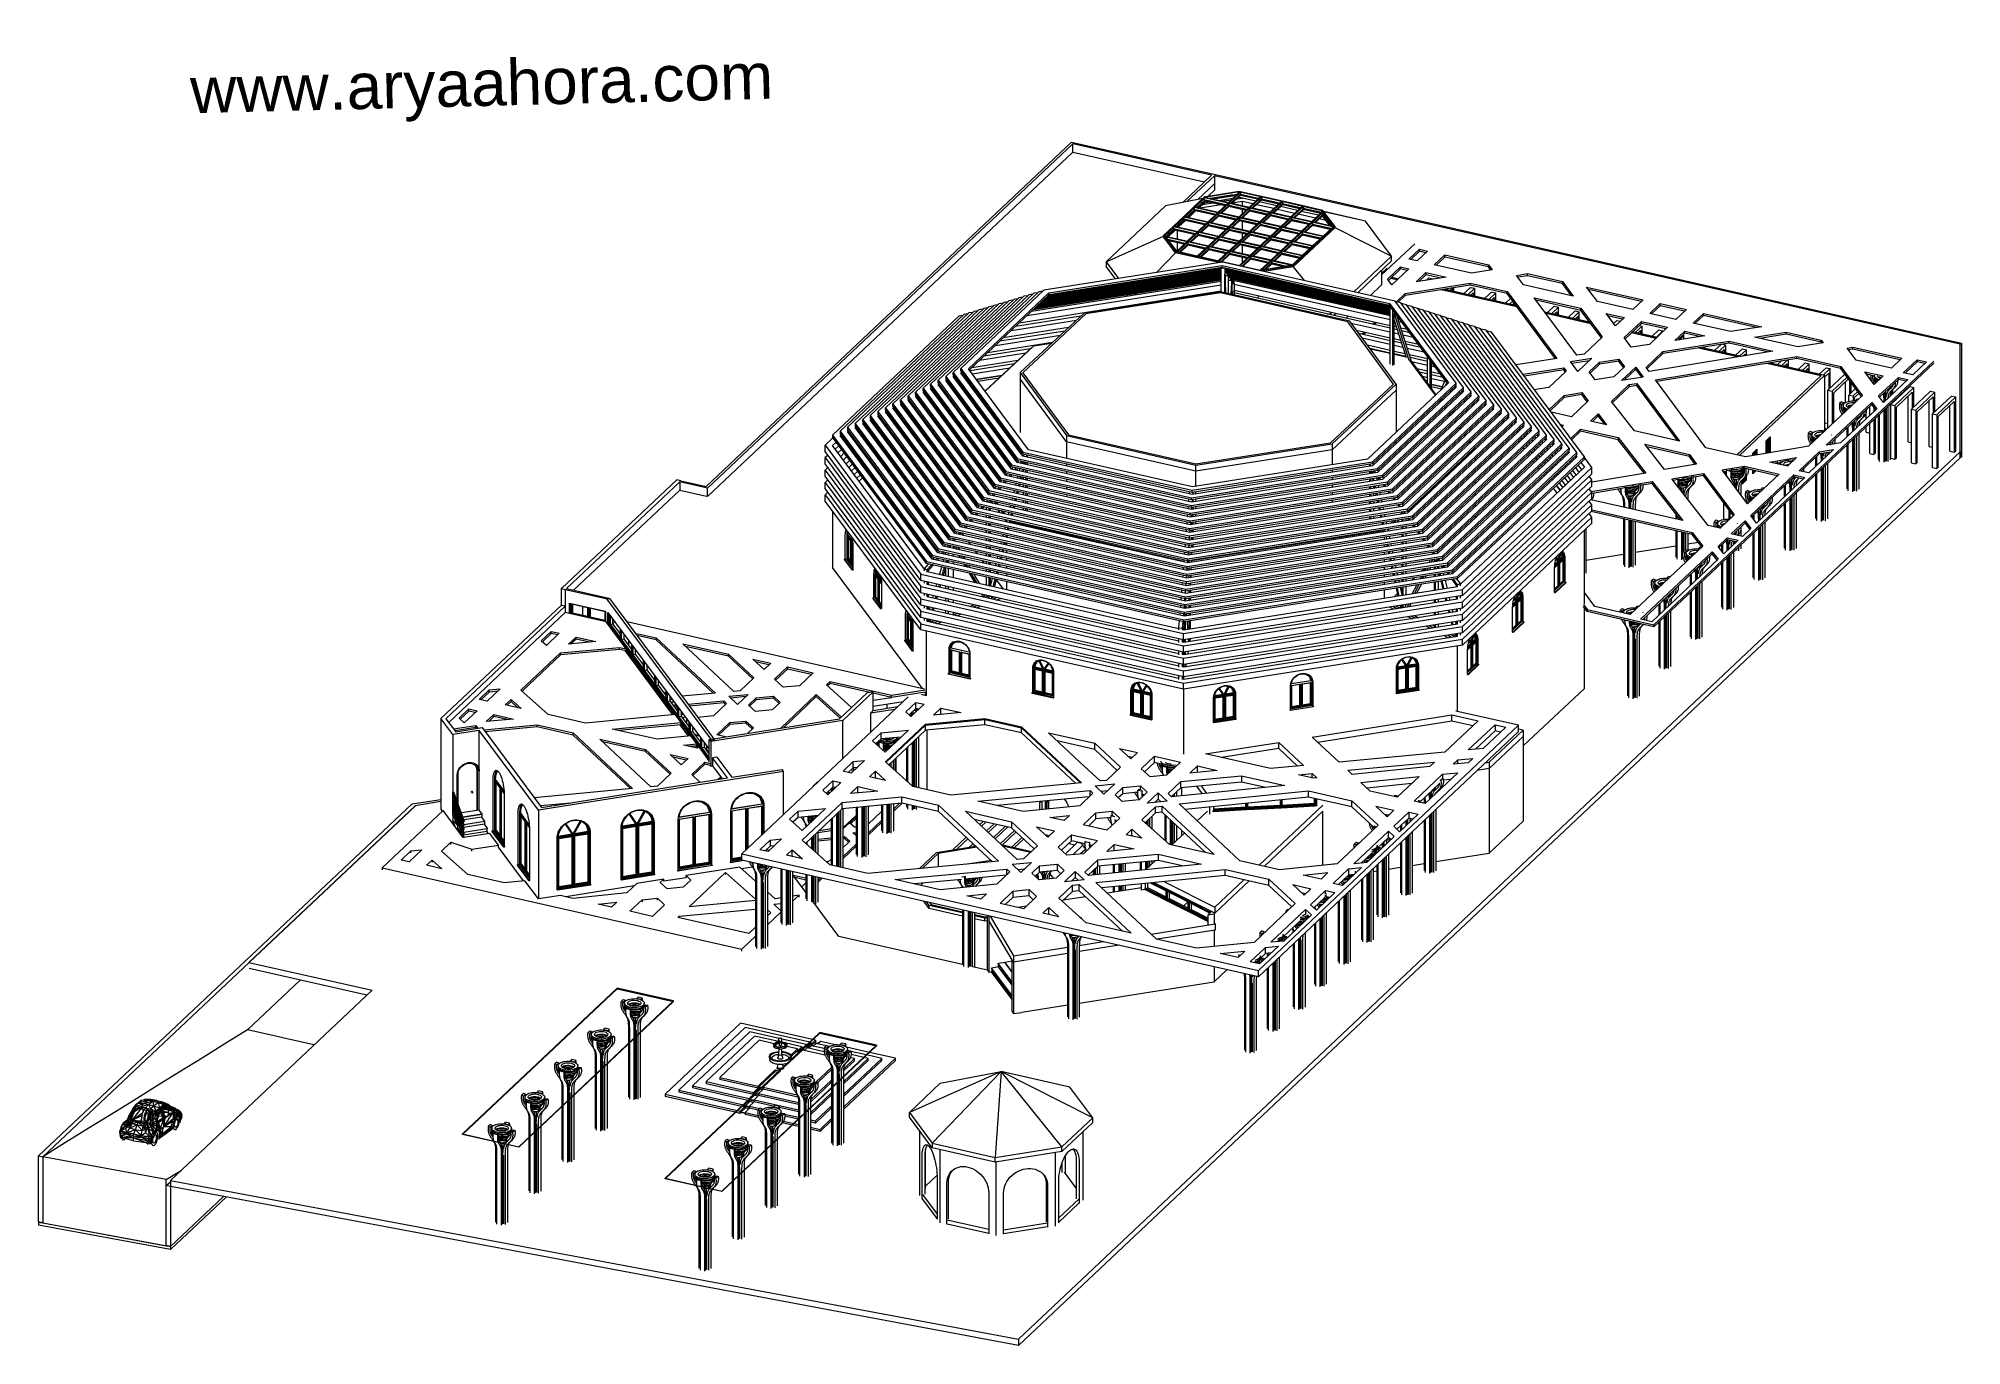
# Model space of a CAD drawing. Header units: millimetres. Extents: x -37866 to 44733, y -22737 to 33386.
import ezdxf

# ---------------------------------------------------------------- set-up
doc = ezdxf.new("R2010")
doc.units = ezdxf.units.MM
for name, color, linetype, lineweight in [('A-COLS', 52, 'Continuous', 9), ('A-DETL-GENF', 92, 'Continuous', 9), ('A-DOOR', 31, 'Continuous', 9), ('A-DOOR-FRAM', 31, 'Continuous', 9), ('A-FLOR', 192, 'Continuous', 9), ('A-FLOR-HRAL', 11, 'Continuous', 9), ('A-FLOR-LEVL', 51, 'Continuous', 9), ('A-GENM', 13, 'Continuous', 9), ('A-GLAZ', 151, 'Continuous', 9), ('A-GLAZ-CURT', 52, 'Continuous', 9), ('A-GLAZ-CWMG', 51, 'Continuous', 9), ('A-ROOF', 132, 'Continuous', 9), ('A-WALL', 113, 'Continuous', 9), ('G-ANNO-TEXT', 231, 'Continuous', 9), ('I-WALL', 2, 'Continuous', 9), ('S-FNDN', 32, 'Continuous', 9), ('S-STRS', 31, 'Continuous', 9)]:
    doc.layers.add(name, color=color, linetype=linetype, lineweight=lineweight)
doc.styles.add('Arial', font='arial.ttf', dxfattribs={"height": 1967.065868})

msp = doc.modelspace()

# ---------------------------------------------------------------- texts
at = {"layer": 'G-ANNO-TEXT', "color": 7, "insert": (-31372, 32139), "char_height": 1967.07, "width": 29496, "attachment_point": 1, "rotation": 1.44242, "line_spacing_factor": 0.938532, "style": 'Arial', "bg_fill": 3, "box_fill_scale": 1.25, "bg_fill_color": 0, "bg_fill_transparency": 0}
msp.add_mtext('www.aryaahora.com', dxfattribs=at)

# ---------------------------------------------------------------- blocks, each defined once
blk = doc.blocks.new('坡道 - 坡道-134946-_3D_')
at = {"layer": 'A-FLOR-LEVL'}
for p, q in [((-32380, -15612), (-37680, -14633)), ((-37680, -14633), (-37680, -17472)), ((-32380, -15612), (-31742, -15221)), ((-32380, -18452), (-32380, -15612)), ((-37680, -17472), (-32380, -18452)), ((-32374, -18445), (-32380, -18452))]:
    blk.add_line(p, q, dxfattribs=at)
for points in [[(-28884, -9185, 0), (-29861, -9789, 0), (-30839, -10394, 0), (-31816, -10999, 0), (-32793, -11604, 0), (-33771, -12209, 0), (-34748, -12815, 0), (-35725, -13420, 0), (-36703, -14026, 0), (-37680, -14633, 0)], [(-26022, -9831, 0), (-26043, -9826, 0), (-26612, -9698, 0), (-27180, -9570, 0), (-27748, -9441, 0), (-28316, -9313, 0), (-28884, -9185, 0)]]:
    blk.add_polyline3d(points, dxfattribs=at)
blk = doc.blocks.new('Arch - 750 x 2100 mm-239388-_3D_')
at = {"layer": 'A-DOOR-FRAM'}
for p, q in [((-1139, 2011), (-1139, 2390)), ((-1118, 1992), (-1118, 2410)), ((-1061, 2464), (-1061, 1941))]:
    blk.add_line(p, q, dxfattribs=at)
blk = doc.blocks.new('Arch - 750 x 2100 mm-239389-_3D_')
at = {"layer": 'A-DOOR'}
blk.add_line((-4328, -620), (-3821, -540), dxfattribs=at)
at = {"layer": 'A-DOOR-FRAM'}
blk.add_polyline3d([(-4472, 1377, 0), (-4461, 1389, 0), (-4419, 1428, 0)], dxfattribs=at)
blk = doc.blocks.new('Arch - 750 x 2100 mm-V1-_3D_')
at = {"layer": 'A-DOOR'}
for p, q in [((-19080, 2168), (-19091, 2183)), ((-19263, 1029), (-19262, 1028)), ((-19251, 1035), (-19241, 1022)), ((-19230, 1031), (-19240, 1044)), ((-19237, 1034), (-19236, 1034)), ((-19236, 1034), (-19234, 1034)), ((-19229, 1051), (-19230, 1053))]:
    blk.add_line(p, q, dxfattribs=at)
for points in [[(-19265, 1038, 0), (-19265, 1043, 0), (-19263, 1047, 0), (-19260, 1051, 0), (-19256, 1055, 0), (-19251, 1057, 0), (-19246, 1059, 0), (-19242, 1059, 0), (-19237, 1058, 0), (-19233, 1055, 0), (-19230, 1053, 0)], [(-19263, 1029, 0), (-19265, 1033, 0), (-19265, 1038, 0)], [(-19227, 1043, 0), (-19227, 1047, 0), (-19229, 1051, 0), (-19232, 1054, 0), (-19236, 1056, 0), (-19241, 1057, 0), (-19245, 1057, 0), (-19250, 1056, 0), (-19255, 1053, 0), (-19259, 1050, 0), (-19262, 1046, 0), (-19264, 1041, 0), (-19264, 1037, 0)], [(-19264, 1037, 0), (-19264, 1032, 0), (-19262, 1028, 0), (-19259, 1025, 0), (-19255, 1023, 0), (-19250, 1022, 0), (-19246, 1022, 0)], [(-19252, 1038, 0), (-19252, 1040, 0), (-19251, 1042, 0), (-19250, 1043, 0), (-19249, 1044, 0), (-19247, 1045, 0), (-19245, 1046, 0), (-19244, 1046, 0), (-19242, 1045, 0), (-19241, 1045, 0), (-19240, 1044, 0)], [(-19250, 1034, 0), (-19251, 1036, 0), (-19252, 1037, 0), (-19252, 1038, 0)], [(-19246, 1024, 0), (-19246, 1026, 0), (-19245, 1028, 0), (-19244, 1030, 0), (-19242, 1032, 0), (-19240, 1033, 0), (-19237, 1034, 0)], [(-19238, 978, 0), (-19244, 1000, 0), (-19246, 1024, 0)], [(-19234, 978, 0), (-19234, 978, 0), (-19234, 977, 0), (-19234, 977, 0), (-19234, 977, 0), (-19234, 977, 0), (-19234, 977, 0), (-19235, 977, 0), (-19235, 977, 0), (-19235, 977, 0), (-19235, 977, 0), (-19235, 977, 0), (-19235, 977, 0), (-19235, 977, 0), (-19235, 977, 0), (-19235, 976, 0), (-19235, 976, 0), (-19235, 976, 0), (-19235, 976, 0), (-19235, 976, 0), (-19235, 976, 0), (-19235, 976, 0), (-19235, 976, 0), (-19235, 976, 0), (-19235, 976, 0), (-19235, 976, 0), (-19236, 976, 0), (-19236, 976, 0), (-19236, 976, 0), (-19236, 976, 0), (-19236, 976, 0), (-19236, 976, 0), (-19236, 976, 0), (-19236, 976, 0), (-19236, 976, 0), (-19236, 976, 0), (-19236, 976, 0), (-19236, 976, 0), (-19236, 976, 0), (-19236, 976, 0), (-19236, 976, 0), (-19236, 976, 0), (-19236, 976, 0), (-19236, 976, 0), (-19236, 976, 0), (-19236, 976, 0), (-19236, 976, 0), (-19236, 976, 0), (-19236, 976, 0), (-19236, 976, 0), (-19236, 976, 0), (-19236, 976, 0), (-19236, 976, 0), (-19236, 976, 0), (-19236, 976, 0), (-19237, 977, 0), (-19237, 977, 0), (-19237, 977, 0), (-19237, 977, 0), (-19237, 977, 0), (-19237, 977, 0), (-19237, 977, 0), (-19237, 977, 0), (-19237, 977, 0), (-19237, 977, 0), (-19237, 977, 0), (-19237, 977, 0)], [(-19236, 976, 0), (-19236, 976, 0), (-19237, 977, 0), (-19237, 977, 0), (-19237, 977, 0)], [(-19234, 978, 0), (-19235, 977, 0), (-19235, 977, 0), (-19235, 977, 0), (-19236, 976, 0)], [(-19234, 1034, 0), (-19232, 1034, 0), (-19230, 1034, 0), (-19228, 1033, 0), (-19227, 1031, 0), (-19226, 1029, 0), (-19225, 1027, 0)], [(-19225, 1026, 0), (-19225, 1014, 0), (-19227, 1003, 0), (-19229, 993, 0), (-19232, 983, 0), (-19234, 978, 0)], [(-19229, 1033, 0), (-19227, 1038, 0), (-19227, 1043, 0)], [(-19225, 1027, 0), (-19228, 1003, 0), (-19228, 1001, 0)], [(-19225, 1026, 0), (-19225, 1027, 0), (-19225, 1027, 0), (-19225, 1028, 0), (-19225, 1029, 0), (-19226, 1030, 0), (-19226, 1030, 0), (-19226, 1031, 0), (-19227, 1031, 0), (-19227, 1032, 0)]]:
    blk.add_polyline3d(points, dxfattribs=at)
at = {"layer": 'A-DOOR-FRAM'}
for p, q in [((-19840, 509), (-19840, 1802)), ((-19023, 2166), (-19055, 2210)), ((-19029, 238), (-19029, 1962)), ((-19008, 242), (-19008, 1934)), ((-18951, 1943), (-18951, 251)), ((-19840, 322), (-19840, 394)), ((-19840, 145), (-19840, 236))]:
    blk.add_line(p, q, dxfattribs=at)
for points in [[(-19840, 1802, 0), (-19835, 1868, 0), (-19818, 1933, 0), (-19790, 1996, 0), (-19753, 2056, 0), (-19706, 2111, 0), (-19652, 2159, 0), (-19591, 2199, 0), (-19526, 2231, 0), (-19458, 2252, 0), (-19390, 2263, 0), (-19322, 2263, 0), (-19257, 2252, 0), (-19196, 2231, 0), (-19142, 2200, 0), (-19096, 2160, 0), (-19058, 2112, 0), (-19030, 2057, 0), (-19013, 1997, 0), (-19008, 1934, 0)], [(-19029, 1962, 0), (-19035, 2026, 0), (-19051, 2086, 0), (-19077, 2136, 0)], [(-18951, 1943, 0), (-18957, 2011, 0), (-18974, 2076, 0), (-19003, 2136, 0)]]:
    blk.add_polyline3d(points, dxfattribs=at)
blk = doc.blocks.new('楼梯 - 楼梯-151597-_3D_')
at = {"layer": 'S-STRS'}
for p, q in [((-20070, 62), (-20070, 38)), ((-20070, 38), (-20070, -169)), ((-19960, -110), (-20070, 38)), ((-19963, -106), (-20070, 38)), ((-20061, 62), (-19960, -75)), ((-19982, 88), (-20054, 76)), ((-19920, 98), (-19928, 96)), ((-19858, 107), (-19890, 102)), ((-19797, 117), (-19828, 112)), ((-19742, 126), (-19767, 122)), ((-18935, 253), (-19702, 132)), ((-19637, -43), (-18823, 86)), ((-18825, 69), (-19632, -58)), ((-18825, 105), (-18935, 253)), ((-18828, 69), (-18828, -46)), ((-18825, 86), (-18825, 69)), ((-19962, -462), (-20070, -169)), ((-19963, -261), (-19963, -106)), ((-19953, -224), (-19963, -225)), ((-19963, -225), (-19953, -239)), ((-19963, -225), (-19963, -261)), ((-19846, -418), (-19963, -261)), ((-19850, -414), (-19963, -261)), ((-19960, -110), (-19960, -92)), ((-19953, -109), (-19960, -110)), ((-19958, -93), (-19953, -92)), ((-19936, -262), (-19846, -383)), ((-19928, -89), (-19917, -87)), ((-19912, -102), (-19928, -105)), ((-19872, -211), (-19928, -220)), ((-19888, -82), (-19856, -77)), ((-19850, -93), (-19882, -98)), ((-19850, -569), (-19850, -414)), ((-19758, -519), (-19850, -533)), ((-19850, -533), (-19733, -691)), ((-19850, -533), (-19850, -569)), ((-19733, -726), (-19850, -569)), ((-19736, -722), (-19850, -569)), ((-19846, -418), (-19846, -400)), ((-19798, -410), (-19846, -418)), ((-19845, -401), (-19804, -395)), ((-19810, -201), (-19842, -206)), ((-19826, -72), (-19794, -67)), ((-19788, -83), (-19820, -88)), ((-19748, -191), (-19780, -197)), ((-19774, -390), (-19742, -385)), ((-19737, -401), (-19768, -406)), ((-19764, -63), (-19732, -58)), ((-19727, -73), (-19758, -78)), ((-19736, -766), (-19736, -722)), ((-19733, -726), (-19733, -708)), ((-19685, -719), (-19733, -726)), ((-19732, -709), (-19691, -703)), ((-19697, -509), (-19728, -514)), ((-19687, -182), (-19718, -187)), ((-19712, -380), (-19681, -375)), ((-19675, -391), (-19707, -396)), ((-19702, -53), (-19677, -49)), ((-19672, -64), (-19697, -68)), ((-19635, -500), (-19667, -505)), ((-19661, -698), (-19633, -694)), ((-19632, -173), (-19657, -177)), ((-19633, -710), (-19655, -714)), ((-19651, -371), (-19633, -368)), ((-19633, -384), (-19645, -386)), ((-18601, -662), (-19608, -821)), ((-18714, -354), (-19605, -495)), ((-19599, -688), (-18596, -530)), ((-18598, -547), (-19593, -704)), ((-18828, -46), (-19592, -167)), ((-19589, -361), (-18710, -222)), ((-18711, -239), (-19583, -376)), ((-18711, -203), (-18828, -46)), ((-18714, -239), (-18714, -354)), ((-18598, -511), (-18714, -354)), ((-18711, -239), (-18711, -222)), ((-18601, -547), (-18601, -662)), ((-18531, -756), (-18601, -662)), ((-18598, -530), (-18598, -547)), ((-19645, -827), (-19686, -834))]:
    blk.add_line(p, q, dxfattribs=at)
for points in [[(-18825, 105, 0), (-18824, 103, 0), (-18823, 101, 0), (-18822, 99, 0), (-18822, 97, 0), (-18822, 94, 0), (-18821, 92, 0), (-18822, 89, 0), (-18822, 88, 0), (-18822, 87, 0), (-18823, 86, 0)], [(-19958, -93, 0), (-19958, -93, 0), (-19957, -92, 0), (-19957, -90, 0), (-19957, -88, 0), (-19957, -85, 0), (-19957, -83, 0), (-19958, -80, 0), (-19958, -78, 0), (-19959, -76, 0), (-19960, -75, 0)], [(-19960, -92, 0), (-19959, -93, 0), (-19958, -93, 0)], [(-19845, -401, 0), (-19844, -401, 0), (-19844, -400, 0), (-19843, -398, 0), (-19843, -396, 0), (-19843, -393, 0), (-19844, -391, 0), (-19844, -388, 0), (-19845, -386, 0), (-19846, -384, 0), (-19846, -383, 0)], [(-19846, -400, 0), (-19846, -401, 0), (-19845, -401, 0)], [(-19731, -709, 0), (-19731, -709, 0), (-19730, -708, 0), (-19730, -706, 0), (-19730, -704, 0), (-19730, -701, 0), (-19730, -699, 0), (-19731, -696, 0), (-19731, -694, 0), (-19732, -692, 0), (-19733, -691, 0)], [(-19733, -708, 0), (-19732, -709, 0), (-19732, -709, 0)], [(-18711, -203, 0), (-18710, -205, 0), (-18710, -207, 0), (-18709, -209, 0), (-18708, -211, 0), (-18708, -214, 0), (-18708, -216, 0), (-18708, -219, 0), (-18708, -220, 0), (-18709, -221, 0), (-18710, -222, 0)], [(-18598, -511, 0), (-18597, -513, 0), (-18596, -515, 0), (-18596, -517, 0), (-18595, -519, 0), (-18595, -522, 0), (-18595, -524, 0), (-18595, -527, 0), (-18595, -528, 0), (-18596, -529, 0), (-18596, -530, 0)]]:
    blk.add_polyline3d(points, dxfattribs=at)
blk = doc.blocks.new('栏杆扶手 - 25mm-144215-_3D_')
at = {"layer": 'A-FLOR-HRAL'}
for p, q in [((-19953, 638), (-19953, -256)), ((-19928, -256), (-19928, 632)), ((-19953, -255), (-19952, -258))]:
    blk.add_line(p, q, dxfattribs=at)
for points in [[(-19952, 634, 0), (-19953, 639, 0), (-19951, 643, 0), (-19947, 646, 0), (-19942, 647, 0), (-19936, 646, 0), (-19932, 643, 0)], [(-19928, 633, 0), (-19930, 628, 0), (-19934, 626, 0), (-19939, 625, 0), (-19945, 626, 0), (-19949, 629, 0), (-19952, 634, 0)], [(-19952, -258, 0), (-19949, -260, 0), (-19943, -262, 0), (-19936, -261, 0), (-19931, -260, 0), (-19928, -257, 0), (-19928, -256, 0)]]:
    blk.add_polyline3d(points, dxfattribs=at)
blk = doc.blocks.new('栏杆扶手 - 25mm-144213-_3D_')
at = {"layer": 'A-FLOR-HRAL'}
for p, q in [((-20079, 979), (-20079, 68)), ((-20054, 68), (-20054, 973)), ((-20078, 69), (-20078, 67))]:
    blk.add_line(p, q, dxfattribs=at)
for points in [[(-20078, 975, 0), (-20078, 980, 0), (-20077, 984, 0), (-20073, 987, 0), (-20067, 988, 0), (-20062, 987, 0), (-20057, 984, 0)], [(-20054, 974, 0), (-20056, 969, 0), (-20059, 967, 0), (-20065, 966, 0), (-20070, 967, 0), (-20075, 970, 0), (-20078, 975, 0)], [(-20078, 67, 0), (-20074, 64, 0), (-20068, 63, 0), (-20062, 63, 0), (-20057, 65, 0), (-20054, 67, 0), (-20054, 68, 0)]]:
    blk.add_polyline3d(points, dxfattribs=at)
blk = doc.blocks.new('栏杆扶手 - 25mm-144211-_3D_')
at = {"layer": 'A-FLOR-HRAL'}
for p, q in [((-19633, -231), (-19633, -930)), ((-19608, -930), (-19608, -235))]:
    blk.add_line(p, q, dxfattribs=at)
for points in [[(-19632, -235, 0), (-19633, -230, 0), (-19631, -226, 0), (-19627, -223, 0), (-19622, -222, 0), (-19616, -223, 0), (-19612, -227, 0)], [(-19608, -235, 0), (-19608, -236, 0), (-19610, -241, 0), (-19614, -244, 0), (-19619, -244, 0), (-19625, -243, 0), (-19629, -240, 0), (-19632, -235, 0)]]:
    blk.add_polyline3d(points, dxfattribs=at)
blk = doc.blocks.new('栏杆扶手 - 栏杆扶手-151676-_3D_')
at = {"layer": 'A-FLOR-HRAL'}
for p, q in [((-20064, 1002), (-19611, -230)), ((-20058, 828), (-19953, 541)), ((-19953, 628), (-20033, 846)), ((-19575, -211), (-20029, 1021)), ((-20058, 650), (-19953, 364)), ((-20058, 473), (-19953, 186)), ((-20058, 296), (-19953, 9)), ((-19953, 451), (-20033, 669)), ((-19953, 273), (-20033, 491)), ((-19953, 96), (-20033, 314)), ((-19933, 487), (-19633, -328)), ((-19933, 309), (-19633, -505)), ((-19933, 132), (-19633, -683)), ((-19633, -241), (-19928, 561)), ((-19633, -418), (-19928, 384)), ((-19633, -596), (-19928, 206)), ((-19633, -773), (-19928, 29)), ((-19933, -45), (-19633, -860)), ((-19613, -382), (-19606, -400)), ((-19613, -560), (-19606, -578)), ((-19613, -737), (-19606, -755)), ((-19579, -386), (-19608, -308)), ((-19579, -563), (-19608, -486)), ((-19579, -741), (-19608, -663)), ((-19613, -915), (-19606, -933)), ((-19579, -918), (-19608, -840))]:
    blk.add_line(p, q, dxfattribs=at)
for points in [[(-20065, 1008, 0), (-20065, 1014, 0), (-20063, 1019, 0), (-20060, 1023, 0), (-20056, 1027, 0), (-20051, 1030, 0), (-20046, 1031, 0), (-20042, 1031, 0), (-20037, 1030, 0), (-20033, 1028, 0), (-20030, 1024, 0), (-20028, 1020, 0)], [(-20064, 1002, 0), (-20065, 1003, 0), (-20065, 1008, 0)], [(-20054, 851, 0), (-20050, 853, 0), (-20046, 854, 0), (-20043, 854, 0), (-20039, 853, 0), (-20036, 851, 0), (-20034, 848, 0), (-20033, 845, 0)], [(-20054, 673, 0), (-20050, 675, 0), (-20046, 676, 0), (-20043, 677, 0), (-20039, 676, 0), (-20036, 674, 0), (-20034, 671, 0), (-20033, 668, 0)], [(-20054, 496, 0), (-20050, 498, 0), (-20046, 499, 0), (-20043, 499, 0), (-20039, 498, 0), (-20036, 496, 0), (-20034, 494, 0), (-20033, 490, 0)], [(-20054, 318, 0), (-20050, 320, 0), (-20046, 322, 0), (-20043, 322, 0), (-20039, 321, 0), (-20036, 319, 0), (-20034, 316, 0), (-20033, 313, 0)], [(-19574, -218, 0), (-19574, -213, 0), (-19576, -208, 0), (-19579, -205, 0), (-19583, -202, 0), (-19588, -201, 0), (-19593, -201, 0), (-19598, -202, 0), (-19602, -205, 0), (-19606, -209, 0), (-19609, -213, 0), (-19611, -218, 0), (-19612, -224, 0)], [(-19612, -224, 0), (-19611, -229, 0), (-19609, -233, 0), (-19606, -237, 0), (-19602, -239, 0), (-19598, -241, 0), (-19593, -240, 0), (-19588, -239, 0), (-19583, -236, 0), (-19579, -233, 0), (-19576, -228, 0), (-19574, -223, 0), (-19574, -218, 0)], [(-19579, -391, 0), (-19579, -387, 0), (-19580, -384, 0), (-19583, -381, 0), (-19586, -379, 0), (-19589, -378, 0), (-19593, -378, 0), (-19596, -379, 0), (-19600, -381, 0), (-19603, -384, 0), (-19605, -388, 0), (-19606, -391, 0), (-19607, -395, 0)], [(-19607, -395, 0), (-19606, -399, 0), (-19605, -403, 0), (-19603, -405, 0), (-19600, -407, 0), (-19596, -408, 0), (-19593, -408, 0), (-19589, -407, 0), (-19586, -405, 0), (-19583, -402, 0), (-19580, -399, 0), (-19579, -395, 0), (-19579, -391, 0)], [(-19579, -568, 0), (-19579, -565, 0), (-19580, -561, 0), (-19583, -558, 0), (-19586, -557, 0), (-19589, -556, 0), (-19593, -556, 0), (-19596, -557, 0), (-19600, -559, 0), (-19603, -562, 0), (-19605, -565, 0), (-19606, -569, 0), (-19607, -573, 0)], [(-19607, -573, 0), (-19606, -577, 0), (-19605, -580, 0), (-19603, -583, 0), (-19600, -585, 0), (-19596, -586, 0), (-19593, -585, 0), (-19589, -584, 0), (-19586, -582, 0), (-19583, -580, 0), (-19580, -576, 0), (-19579, -572, 0), (-19579, -568, 0)], [(-19579, -746, 0), (-19579, -742, 0), (-19580, -739, 0), (-19583, -736, 0), (-19586, -734, 0), (-19589, -733, 0), (-19593, -733, 0), (-19596, -734, 0), (-19600, -736, 0), (-19603, -739, 0), (-19605, -743, 0), (-19606, -746, 0), (-19607, -750, 0)], [(-19607, -750, 0), (-19606, -754, 0), (-19605, -757, 0), (-19603, -760, 0), (-19600, -762, 0), (-19596, -763, 0), (-19593, -763, 0), (-19589, -762, 0), (-19586, -760, 0), (-19583, -757, 0), (-19580, -754, 0), (-19579, -750, 0), (-19579, -746, 0)], [(-19579, -922, 0), (-19579, -919, 0), (-19580, -916, 0), (-19583, -913, 0), (-19586, -911, 0), (-19589, -910, 0), (-19593, -911, 0), (-19596, -912, 0), (-19600, -914, 0), (-19603, -917, 0), (-19605, -920, 0), (-19606, -924, 0), (-19607, -926, 0)]]:
    blk.add_polyline3d(points, dxfattribs=at)
for name in ['栏杆扶手 - 25mm-144213-_3D_', '栏杆扶手 - 25mm-144215-_3D_', '栏杆扶手 - 25mm-144211-_3D_']:
    blk.add_blockref(name, (0, 0))
blk = doc.blocks.new('System Panel - Glazed-153580-_3D_')
at = {"layer": 'A-GLAZ-CURT'}
for p, q in [((15091, 23746), (14803, 23475)), ((14831, 23479), (15091, 23723)), ((15678, 23613), (15091, 23746)), ((15091, 23723), (15091, 23746)), ((15091, 23723), (15620, 23604))]:
    blk.add_line(p, q, dxfattribs=at)
blk = doc.blocks.new('System Panel - Glazed-153581-_3D_')
at = {"layer": 'A-GLAZ-CURT'}
for p, q in [((15531, 24160), (15188, 23837)), ((15207, 23833), (15531, 24138)), ((16331, 23979), (15531, 24160)), ((15531, 24138), (15531, 24160)), ((15531, 24138), (16312, 23961))]:
    blk.add_line(p, q, dxfattribs=at)
blk = doc.blocks.new('System Panel - Glazed-153474-_3D_')
at = {"layer": 'A-GLAZ-CURT'}
for p, q in [((15970, 24574), (15628, 24252)), ((15647, 24248), (15970, 24552)), ((16771, 24394), (15970, 24574)), ((15970, 24552), (15970, 24574)), ((15970, 24552), (16752, 24376))]:
    blk.add_line(p, q, dxfattribs=at)
blk = doc.blocks.new('System Panel - Glazed-153582-_3D_')
at = {"layer": 'A-GLAZ-CURT'}
for p, q in [((14193, 23948), (13840, 23616)), ((13858, 23611), (14193, 23926)), ((14970, 23773), (14193, 23948)), ((14193, 23926), (14193, 23948)), ((14193, 23926), (14951, 23755))]:
    blk.add_line(p, q, dxfattribs=at)
blk = doc.blocks.new('System Panel - Glazed-153440-_3D_')
at = {"layer": 'A-GLAZ-CURT'}
for p, q in [((14633, 24363), (14290, 24040)), ((14309, 24036), (14633, 24341)), ((15410, 24187), (14633, 24363)), ((14633, 24341), (14633, 24363)), ((14633, 24341), (15391, 24169))]:
    blk.add_line(p, q, dxfattribs=at)
blk = doc.blocks.new('System Panel - Glazed-153583-_3D_')
at = {"layer": 'A-GLAZ-CURT'}
for p, q in [((13295, 24151), (12941, 23819)), ((12960, 23814), (13295, 24129)), ((14072, 23976), (13295, 24151)), ((13295, 24129), (13295, 24151)), ((13295, 24129), (14053, 23958))]:
    blk.add_line(p, q, dxfattribs=at)
blk = doc.blocks.new('System Panel - Glazed-153584-_3D_')
at = {"layer": 'A-GLAZ-CURT'}
for p, q in [((17290, 25817), (16948, 25495)), ((16967, 25491), (17290, 25795)), ((17329, 25809), (17290, 25817)), ((17290, 25795), (17290, 25817)), ((17290, 25795), (17329, 25786)), ((17686, 25328), (17345, 25787)), ((17345, 25765), (17345, 25787)), ((17345, 25765), (17666, 25333))]:
    blk.add_line(p, q, dxfattribs=at)
blk = doc.blocks.new('System Panel - Glazed-153606-_3D_')
at = {"layer": 'A-GLAZ-CURT'}
for p, q in [((16392, 26020), (16050, 25698)), ((16069, 25694), (16392, 25998)), ((16458, 26083), (16392, 26020)), ((16392, 25998), (16458, 26061)), ((16392, 25998), (16392, 26020)), ((17236, 25907), (16458, 26083)), ((16458, 26061), (16458, 26083)), ((16458, 26061), (17217, 25889)), ((17290, 25844), (17298, 25851)), ((17298, 25829), (17290, 25821))]:
    blk.add_line(p, q, dxfattribs=at)
blk = doc.blocks.new('System Panel - Glazed-153586-_3D_')
at = {"layer": 'A-GLAZ-CURT'}
for p, q in [((15494, 26223), (15151, 25901)), ((15170, 25896), (15494, 26201)), ((15560, 26286), (15494, 26223)), ((15494, 26201), (15560, 26264)), ((15494, 26201), (15494, 26223)), ((16338, 26110), (15560, 26286)), ((15560, 26264), (15560, 26286)), ((15560, 26264), (16319, 26092))]:
    blk.add_line(p, q, dxfattribs=at)
blk = doc.blocks.new('System Panel - Glazed-153607-_3D_')
at = {"layer": 'A-GLAZ-CURT'}
for p, q in [((17298, 25851), (17290, 25844)), ((17290, 25821), (17298, 25829)), ((17290, 25817), (17329, 25809)), ((17329, 25786), (17290, 25795)), ((17329, 25809), (17298, 25851)), ((17298, 25829), (17298, 25851)), ((17298, 25829), (17309, 25813)), ((17309, 25813), (17329, 25786)), ((17329, 25786), (17329, 25809))]:
    blk.add_line(p, q, dxfattribs=at)
blk = doc.blocks.new('System Panel - Glazed-153628-_3D_')
at = {"layer": 'A-GLAZ-CURT'}
for p, q in [((11378, 24584), (10640, 24751)), ((10660, 24725), (11359, 24567))]:
    blk.add_line(p, q, dxfattribs=at)
blk = doc.blocks.new('System Panel - Glazed-153627-_3D_')
at = {"layer": 'A-GLAZ-CURT'}
for p, q in [((10905, 25205), (10562, 24883)), ((10581, 24878), (10905, 25183)), ((11018, 25180), (10905, 25205)), ((10905, 25183), (10905, 25205)), ((10905, 25183), (11018, 25157)), ((11818, 24999), (11018, 25180)), ((11018, 25157), (11018, 25180)), ((11018, 25157), (11799, 24981))]:
    blk.add_line(p, q, dxfattribs=at)
blk = doc.blocks.new('System Panel - Glazed-153626-_3D_')
at = {"layer": 'A-GLAZ-CURT'}
for p, q in [((11345, 25620), (11002, 25297)), ((11458, 25594), (11345, 25620)), ((11345, 25597), (11345, 25620)), ((11021, 25293), (11345, 25597)), ((11345, 25597), (11458, 25572)), ((12258, 25413), (11458, 25594)), ((11458, 25572), (11458, 25594)), ((11458, 25572), (12239, 25395))]:
    blk.add_line(p, q, dxfattribs=at)
blk = doc.blocks.new('System Panel - Glazed-153625-_3D_')
at = {"layer": 'A-GLAZ-CURT'}
for p, q in [((12470, 26511), (12459, 26509)), ((13453, 26666), (12470, 26511)), ((12470, 26507), (12470, 26511)), ((12517, 26496), (13453, 26644)), ((13453, 26644), (13453, 26666)), ((13577, 26656), (13501, 26674)), ((13501, 26651), (13558, 26638))]:
    blk.add_line(p, q, dxfattribs=at)
blk = doc.blocks.new('System Panel - Glazed-153545-_3D_')
at = {"layer": 'A-GLAZ-CURT'}
for p, q in [((13615, 26692), (13501, 26674)), ((13501, 26674), (13577, 26656)), ((13501, 26651), (13501, 26674)), ((13501, 26651), (13558, 26661)), ((13558, 26638), (13501, 26651)), ((13558, 26661), (13586, 26665))]:
    blk.add_line(p, q, dxfattribs=at)
blk = doc.blocks.new('Rectangular Mullion - 50 x 150mm-153574-_3D_')
at = {"layer": 'A-GLAZ-CWMG'}
for p, q in [((15046, 23844), (14624, 23446)), ((14624, 23446), (14691, 23457)), ((15091, 23834), (14691, 23457)), ((15091, 23701), (14860, 23484)), ((15046, 23844), (15091, 23834)), ((15091, 23834), (15091, 23746)), ((15091, 23746), (15091, 23701))]:
    blk.add_line(p, q, dxfattribs=at)
blk = doc.blocks.new('Rectangular Mullion - 50 x 150mm-153491-_3D_')
at = {"layer": 'A-GLAZ-CWMG'}
for p, q in [((10905, 25293), (10927, 25314)), ((10905, 25205), (10905, 25293)), ((11018, 25268), (10905, 25293)), ((10905, 25160), (10905, 25205)), ((11018, 25135), (10905, 25160)), ((11040, 25289), (10927, 25314))]:
    blk.add_line(p, q, dxfattribs=at)
blk = doc.blocks.new('Rectangular Mullion - 50 x 150mm-153575-_3D_')
at = {"layer": 'A-GLAZ-CWMG'}
for p, q in [((10475, 24877), (10497, 24897)), ((10475, 24809), (10475, 24877)), ((10578, 24854), (10475, 24877)), ((10600, 24874), (10497, 24897))]:
    blk.add_line(p, q, dxfattribs=at)
blk = doc.blocks.new('Rectangular Mullion - 50 x 150mm-153593-_3D_')
at = {"layer": 'A-GLAZ-CWMG'}
for p, q in [((17737, 25304), (17765, 25330)), ((17765, 25330), (17810, 25320)), ((17782, 25294), (17810, 25320)), ((17810, 25320), (17810, 25256))]:
    blk.add_line(p, q, dxfattribs=at)
blk = doc.blocks.new('Rectangular Mullion - 50 x 150mm-153510-_3D_')
at = {"layer": 'A-GLAZ-CWMG'}
for p, q in [((17253, 25999), (17300, 26006)), ((17281, 25961), (17253, 25999)), ((17329, 25968), (17281, 25961)), ((17281, 25961), (17281, 25908)), ((17329, 25968), (17300, 26006))]:
    blk.add_line(p, q, dxfattribs=at)
blk = doc.blocks.new('Rectangular Mullion - 50 x 150mm-153479-_3D_')
at = {"layer": 'A-GLAZ-CWMG'}
for p, q in [((13235, 26308), (12337, 26511)), ((13257, 26329), (12359, 26532)), ((13099, 26206), (12337, 26378))]:
    blk.add_line(p, q, dxfattribs=at)
blk = doc.blocks.new('Rectangular Mullion - 50 x 150mm-153428-_3D_')
at = {"layer": 'A-GLAZ-CWMG'}
for p, q in [((14133, 26105), (13235, 26308)), ((14155, 26126), (13257, 26329)), ((13997, 26003), (13258, 26170))]:
    blk.add_line(p, q, dxfattribs=at)
blk = doc.blocks.new('Rectangular Mullion - 50 x 150mm-153494-_3D_')
at = {"layer": 'A-GLAZ-CWMG'}
for p, q in [((17286, 24879), (16388, 25082)), ((17308, 24900), (16410, 25103)), ((17172, 24772), (16410, 24944)), ((17308, 24900), (17286, 24879))]:
    blk.add_line(p, q, dxfattribs=at)
blk = doc.blocks.new('Rectangular Mullion - 50 x 150mm-V2-_3D_')
at = {"layer": 'A-GLAZ-CWMG'}
for p, q in [((11476, 24651), (10578, 24854)), ((11498, 24671), (10600, 24874)), ((11340, 24548), (10680, 24697))]:
    blk.add_line(p, q, dxfattribs=at)
blk = doc.blocks.new('Rectangular Mullion - 50 x 150mm-153452-_3D_')
at = {"layer": 'A-GLAZ-CWMG'}
for p, q in [((16436, 26176), (15538, 26379)), ((16458, 26197), (15560, 26400)), ((16299, 26074), (15560, 26241))]:
    blk.add_line(p, q, dxfattribs=at)
blk = doc.blocks.new('Rectangular Mullion - 50 x 150mm-153594-_3D_')
at = {"layer": 'A-GLAZ-CWMG'}
for p, q in [((17756, 25322), (17345, 25875)), ((17646, 25337), (17345, 25742)), ((17810, 25320), (17392, 25882)), ((17810, 25320), (17810, 25256))]:
    blk.add_line(p, q, dxfattribs=at)
blk = doc.blocks.new('Rectangular Mullion - 50 x 150mm-153595-_3D_')
at = {"layer": 'A-GLAZ-CWMG'}
for p, q in [((15995, 23663), (16417, 24061)), ((16031, 23644), (16462, 24051)), ((16031, 23644), (16031, 23580))]:
    blk.add_line(p, q, dxfattribs=at)
blk = doc.blocks.new('Rectangular Mullion - 50 x 150mm-153512-_3D_')
at = {"layer": 'A-GLAZ-CWMG'}
for p, q in [((17345, 25875), (17281, 25961)), ((17309, 25791), (17290, 25816)), ((17345, 25742), (17309, 25791)), ((17392, 25882), (17329, 25968))]:
    blk.add_line(p, q, dxfattribs=at)
blk = doc.blocks.new('Rectangular Mullion - 50 x 150mm-153596-_3D_')
at = {"layer": 'A-GLAZ-CWMG'}
for p, q in [((15989, 23662), (16015, 23666)), ((16005, 23640), (15989, 23662)), ((16005, 23640), (16031, 23644)), ((16005, 23576), (16005, 23640)), ((16015, 23666), (16031, 23644)), ((16031, 23644), (16031, 23580))]:
    blk.add_line(p, q, dxfattribs=at)
blk = doc.blocks.new('Rectangular Mullion - 50 x 150mm-153514-_3D_')
at = {"layer": 'A-GLAZ-CWMG'}
for p, q in [((13684, 26798), (13706, 26819)), ((13741, 26785), (13684, 26798)), ((13763, 26806), (13706, 26819))]:
    blk.add_line(p, q, dxfattribs=at)
blk = doc.blocks.new('Rectangular Mullion - 50 x 150mm-153597-_3D_')
at = {"layer": 'A-GLAZ-CWMG'}
for p, q in [((10871, 25314), (10458, 24925)), ((10458, 24865), (10458, 24925)), ((10916, 25304), (10512, 24924)), ((10905, 25160), (10601, 24874))]:
    blk.add_line(p, q, dxfattribs=at)
blk = doc.blocks.new('Rectangular Mullion - 50 x 150mm-153598-_3D_')
at = {"layer": 'A-GLAZ-CWMG'}
for p, q in [((12454, 26621), (12218, 26584)), ((12470, 26599), (12254, 26565)), ((12254, 26565), (12254, 26555))]:
    blk.add_line(p, q, dxfattribs=at)
blk = doc.blocks.new('Rectangular Mullion - 50 x 150mm-153599-_3D_')
at = {"layer": 'A-GLAZ-CWMG'}
for p, q in [((10539, 24817), (10968, 24239)), ((10586, 24824), (11008, 24255)), ((10968, 24181), (10968, 24239))]:
    blk.add_line(p, q, dxfattribs=at)
blk = doc.blocks.new('Rectangular Mullion - 50 x 150mm-153517-_3D_')
at = {"layer": 'A-GLAZ-CWMG'}
for p, q in [((13741, 23638), (14604, 23443)), ((14604, 23443), (14604, 23424))]:
    blk.add_line(p, q, dxfattribs=at)
blk = doc.blocks.new('Rectangular Mullion - 50 x 150mm-153431-_3D_')
at = {"layer": 'A-GLAZ-CWMG'}
for p, q in [((12791, 24867), (12374, 24473)), ((12836, 24857), (12419, 24463)), ((12791, 24867), (12836, 24857)), ((12836, 24857), (12836, 24769)), ((12419, 24463), (12374, 24473)), ((12836, 24724), (12532, 24438)), ((12836, 24769), (12836, 24724))]:
    blk.add_line(p, q, dxfattribs=at)
blk = doc.blocks.new('Rectangular Mullion - 50 x 150mm-153536-_3D_')
at = {"layer": 'A-GLAZ-CWMG'}
for p, q in [((14617, 26587), (14551, 26525)), ((14662, 26577), (14596, 26514)), ((14662, 26444), (14596, 26381)), ((14617, 26587), (14662, 26577)), ((14662, 26577), (14662, 26489)), ((14662, 26489), (14662, 26444))]:
    blk.add_line(p, q, dxfattribs=at)
blk = doc.blocks.new('Rectangular Mullion - 50 x 150mm-153576-_3D_')
at = {"layer": 'A-GLAZ-CWMG'}
for p, q in [((14551, 26525), (14133, 26131)), ((14596, 26514), (14178, 26121)), ((14178, 26121), (14133, 26131)), ((14596, 26381), (14292, 26095))]:
    blk.add_line(p, q, dxfattribs=at)
blk = doc.blocks.new('Rectangular Mullion - 50 x 150mm-153577-_3D_')
at = {"layer": 'A-GLAZ-CWMG'}
for p, q in [((12352, 24453), (11923, 24049)), ((11968, 24039), (11923, 24049)), ((12397, 24443), (11968, 24039)), ((12397, 24310), (12082, 24013)), ((12352, 24453), (12397, 24443)), ((12397, 24443), (12397, 24354)), ((12397, 24354), (12397, 24310))]:
    blk.add_line(p, q, dxfattribs=at)
blk = doc.blocks.new('Rectangular Mullion - 50 x 150mm-153518-_3D_')
at = {"layer": 'A-GLAZ-CWMG'}
for p, q in [((10968, 24239), (10990, 24260)), ((10968, 24181), (10968, 24239)), ((10968, 24239), (11025, 24226)), ((10990, 24260), (11047, 24247))]:
    blk.add_line(p, q, dxfattribs=at)
blk = doc.blocks.new('Rectangular Mullion - 50 x 150mm-153463-_3D_')
at = {"layer": 'A-GLAZ-CWMG'}
for p, q in [((16857, 24475), (17297, 24889)), ((16902, 24465), (17342, 24879))]:
    blk.add_line(p, q, dxfattribs=at)
blk = doc.blocks.new('Rectangular Mullion - 50 x 150mm-V3-_3D_')
at = {"layer": 'A-GLAZ-CWMG'}
for p, q in [((11025, 24226), (11923, 24023)), ((11047, 24247), (11945, 24044))]:
    blk.add_line(p, q, dxfattribs=at)
blk = doc.blocks.new('Rectangular Mullion - 50 x 150mm-153600-_3D_')
at = {"layer": 'A-GLAZ-CWMG'}
for p, q in [((10486, 24887), (10539, 24817)), ((10534, 24895), (10586, 24824))]:
    blk.add_line(p, q, dxfattribs=at)
blk = doc.blocks.new('Rectangular Mullion - 50 x 150mm-153578-_3D_')
at = {"layer": 'A-GLAZ-CWMG'}
for p, q in [((15908, 23649), (15068, 23839)), ((15975, 23660), (15090, 23860)), ((15562, 23594), (15091, 23701)), ((15908, 23649), (15975, 23660))]:
    blk.add_line(p, q, dxfattribs=at)
blk = doc.blocks.new('Rectangular Mullion - 50 x 150mm-153601-_3D_')
at = {"layer": 'A-GLAZ-CWMG'}
for p, q in [((14610, 23444), (15989, 23662)), ((14626, 23422), (16005, 23640))]:
    blk.add_line(p, q, dxfattribs=at)
blk = doc.blocks.new('Rectangular Mullion - 50 x 150mm-V4-_3D_')
at = {"layer": 'A-GLAZ-CWMG'}
for p, q in [((12821, 23820), (12979, 23784)), ((12843, 23841), (13741, 23638))]:
    blk.add_line(p, q, dxfattribs=at)
blk = doc.blocks.new('Rectangular Mullion - 50 x 150mm-153603-_3D_')
at = {"layer": 'A-GLAZ-CWMG'}
for p, q in [((10458, 24925), (10505, 24933)), ((10458, 24865), (10458, 24925)), ((10458, 24925), (10486, 24887)), ((10534, 24895), (10486, 24887)), ((10505, 24933), (10534, 24895))]:
    blk.add_line(p, q, dxfattribs=at)
blk = doc.blocks.new('Rectangular Mullion - 50 x 150mm-153523-_3D_')
at = {"layer": 'A-GLAZ-CWMG'}
for p, q in [((13706, 26819), (13437, 26776)), ((13702, 26794), (13453, 26754)), ((13557, 26638), (13453, 26621)), ((13702, 26774), (13702, 26794))]:
    blk.add_line(p, q, dxfattribs=at)
blk = doc.blocks.new('Rectangular Mullion - 50 x 150mm-153524-_3D_')
at = {"layer": 'A-GLAZ-CWMG'}
for p, q in [((17260, 25990), (16436, 26176)), ((17300, 26006), (16458, 26197)), ((17197, 25871), (16458, 26038)), ((17260, 25912), (17260, 25990))]:
    blk.add_line(p, q, dxfattribs=at)
blk = doc.blocks.new('Rectangular Mullion - 50 x 150mm-153525-_3D_')
at = {"layer": 'A-GLAZ-CWMG'}
for p, q in [((13437, 26776), (12454, 26621)), ((13453, 26754), (12470, 26599)), ((13453, 26621), (12576, 26483))]:
    blk.add_line(p, q, dxfattribs=at)
blk = doc.blocks.new('Rectangular Mullion - 50 x 150mm-153604-_3D_')
at = {"layer": 'A-GLAZ-CWMG'}
for p, q in [((12218, 26584), (12190, 26557)), ((12218, 26584), (12263, 26573)), ((12263, 26573), (12235, 26547))]:
    blk.add_line(p, q, dxfattribs=at)
blk = doc.blocks.new('Rectangular Mullion - 50 x 150mm-V5-_3D_')
at = {"layer": 'A-GLAZ-CWMG'}
for p, q in [((12190, 26557), (11750, 26143)), ((12235, 26547), (11795, 26133)), ((12224, 26403), (11920, 26117))]:
    blk.add_line(p, q, dxfattribs=at)
blk = doc.blocks.new('Rectangular Mullion - 50 x 150mm-153605-_3D_')
at = {"layer": 'A-GLAZ-CWMG'}
for p, q in [((17245, 25916), (16827, 25522)), ((17290, 25906), (16872, 25512)), ((17290, 25773), (16986, 25486)), ((17245, 25916), (17290, 25906)), ((17290, 25906), (17290, 25817)), ((17290, 25817), (17290, 25773)), ((16872, 25512), (16827, 25522))]:
    blk.add_line(p, q, dxfattribs=at)
blk = doc.blocks.new('楼梯 - 楼梯-163403-_3D_')
at = {"layer": 'S-STRS'}
for p, q in [((3072, -6543), (3954, -7731)), ((3374, -6482), (3080, -6528)), ((3080, -6564), (3080, -6554)), ((3954, -7741), (3080, -6564)), ((3090, -6682), (3090, -6576)), ((3356, -6343), (3954, -7148)), ((3639, -6285), (3364, -6328)), ((3364, -6364), (3364, -6354)), ((3954, -7158), (3364, -6364)), ((3374, -6482), (3374, -6376)), ((3954, -7264), (3374, -6482)), ((3954, -6710), (3639, -6285)), ((3090, -6682), (3954, -7846))]:
    blk.add_line(p, q, dxfattribs=at)
for points in [[(3080, -6528, 0), (3078, -6529, 0), (3076, -6530, 0), (3074, -6532, 0), (3072, -6534, 0), (3071, -6536, 0), (3071, -6539, 0), (3071, -6541, 0), (3072, -6543, 0), (3072, -6543, 0)], [(3356, -6343, 0), (3356, -6343, 0), (3355, -6341, 0), (3355, -6339, 0), (3355, -6336, 0), (3356, -6334, 0), (3358, -6332, 0), (3360, -6330, 0), (3362, -6329, 0), (3364, -6328, 0)]]:
    blk.add_polyline3d(points, dxfattribs=at)
blk = doc.blocks.new('System Panel - Glazed-163989-_3D_')
at = {"layer": 'A-GLAZ-CURT'}
for p, q in [((16949, 498), (15544, 423)), ((15544, 412), (16952, 487)), ((16949, 749), (16949, 498)), ((16949, 498), (16952, 487)), ((16952, 487), (16952, 748))]:
    blk.add_line(p, q, dxfattribs=at)
blk = doc.blocks.new('System Panel - Glazed-164033-_3D_')
at = {"layer": 'A-GLAZ-CURT'}
for p, q in [((11551, -3715), (11551, -4052)), ((11551, -4052), (11569, -4044)), ((11551, -4052), (12371, -4465)), ((11569, -4044), (11569, -3724)), ((12371, -4448), (11569, -4044))]:
    blk.add_line(p, q, dxfattribs=at)
blk = doc.blocks.new('Rectangular Mullion - 50 x 150mm-163979-_3D_')
at = {"layer": 'A-GLAZ-CWMG'}
for p, q in [((15544, 469), (16937, 544)), ((15544, 400), (16954, 475)), ((15544, 355), (16954, 431)), ((15544, 355), (15544, 400)), ((16937, 544), (16952, 487)), ((16952, 487), (16954, 475)), ((16954, 475), (16954, 431))]:
    blk.add_line(p, q, dxfattribs=at)
blk = doc.blocks.new('Rectangular Mullion - 50 x 150mm-163991-_3D_')
at = {"layer": 'A-GLAZ-CWMG'}
for p, q in [((12600, 199), (12565, 197)), ((12600, 400), (12600, 199))]:
    blk.add_line(p, q, dxfattribs=at)
blk = doc.blocks.new('Rectangular Mullion - 50 x 150mm-163992-_3D_')
at = {"layer": 'A-GLAZ-CWMG'}
for p, q in [((16937, 544), (16937, 751)), ((16954, 431), (16954, 747)), ((17004, 433), (16954, 431)), ((17004, 433), (17004, 736))]:
    blk.add_line(p, q, dxfattribs=at)
blk = doc.blocks.new('System Panel - Glazed-163993-_3D_')
at = {"layer": 'A-GLAZ-CURT'}
for p, q in [((15489, 420), (14060, 344)), ((14060, 333), (15492, 409)), ((15489, 690), (15489, 420)), ((15489, 420), (15492, 409)), ((15492, 409), (15492, 691))]:
    blk.add_line(p, q, dxfattribs=at)
blk = doc.blocks.new('System Panel - Glazed-V6-_3D_')
at = {"layer": 'A-GLAZ-CURT'}
for p, q in [((14004, 341), (12600, 266)), ((12600, 255), (14007, 330)), ((14004, 541), (14004, 341)), ((14004, 341), (14007, 330)), ((14007, 330), (14007, 541))]:
    blk.add_line(p, q, dxfattribs=at)
blk = doc.blocks.new('Rectangular Mullion - 50 x 150mm-163985-_3D_')
at = {"layer": 'A-GLAZ-CWMG'}
for p, q in [((11532, -4060), (11551, -4052)), ((11532, -4104), (11532, -4060)), ((11532, -4060), (12371, -4483)), ((11532, -4104), (12371, -4527)), ((11551, -4052), (11643, -4013)), ((11643, -4013), (12371, -4380))]:
    blk.add_line(p, q, dxfattribs=at)
blk = doc.blocks.new('Rectangular Mullion - 50 x 150mm-V7-_3D_')
at = {"layer": 'A-GLAZ-CWMG'}
for p, q in [((9663, -3162), (9658, -3160)), ((9663, -2905), (9663, -3162))]:
    blk.add_line(p, q, dxfattribs=at)
blk = doc.blocks.new('System Panel - Glazed-164034-_3D_')
at = {"layer": 'A-GLAZ-CURT'}
for p, q in [((10608, -3239), (10608, -3577)), ((10626, -3569), (10626, -3248)), ((10608, -3577), (10626, -3569)), ((10608, -3577), (11498, -4025)), ((11498, -4008), (10626, -3569))]:
    blk.add_line(p, q, dxfattribs=at)
blk = doc.blocks.new('System Panel - Glazed-V8-_3D_')
at = {"layer": 'A-GLAZ-CURT'}
for p, q in [((9685, -3111), (10555, -3550)), ((10555, -3533), (9711, -3107))]:
    blk.add_line(p, q, dxfattribs=at)
blk = doc.blocks.new('Rectangular Mullion - 50 x 150mm-163981-_3D_')
at = {"layer": 'A-GLAZ-CWMG'}
for p, q in [((14060, 390), (15477, 466)), ((14060, 321), (15495, 397)), ((14060, 276), (15495, 353)), ((14060, 276), (14060, 321)), ((15477, 466), (15492, 409)), ((15492, 409), (15495, 397)), ((15495, 397), (15495, 353))]:
    blk.add_line(p, q, dxfattribs=at)
blk = doc.blocks.new('Rectangular Mullion - 50 x 150mm-163982-_3D_')
at = {"layer": 'A-GLAZ-CWMG'}
for p, q in [((15477, 466), (15477, 689)), ((15495, 691), (15495, 353)), ((15544, 355), (15495, 353)), ((15544, 696), (15544, 355))]:
    blk.add_line(p, q, dxfattribs=at)
blk = doc.blocks.new('Rectangular Mullion - 50 x 150mm-V9-_3D_')
at = {"layer": 'A-GLAZ-CWMG'}
for p, q in [((13993, 387), (13993, 540)), ((14010, 542), (14010, 274)), ((14060, 276), (14010, 274)), ((14060, 547), (14060, 276))]:
    blk.add_line(p, q, dxfattribs=at)
blk = doc.blocks.new('Rectangular Mullion - 50 x 150mm-163987-_3D_')
at = {"layer": 'A-GLAZ-CWMG'}
for p, q in [((10589, -3585), (10608, -3577)), ((10589, -3629), (10589, -3585)), ((10589, -3585), (11498, -4043)), ((10589, -3629), (11498, -4087)), ((10608, -3577), (10700, -3538)), ((10700, -3538), (11498, -3940)), ((11498, -4043), (11498, -4087))]:
    blk.add_line(p, q, dxfattribs=at)
blk = doc.blocks.new('Rectangular Mullion - 50 x 150mm-V10-_3D_')
at = {"layer": 'A-GLAZ-CWMG'}
for p, q in [((9663, -3118), (9674, -3113)), ((9663, -3162), (9663, -3118)), ((9663, -3118), (10555, -3568)), ((9663, -3162), (10555, -3612)), ((9793, -3080), (10555, -3465)), ((10555, -3568), (10555, -3612))]:
    blk.add_line(p, q, dxfattribs=at)
blk = doc.blocks.new('Rectangular Mullion - 50 x 150mm-V11-_3D_')
at = {"layer": 'A-GLAZ-CWMG'}
for p, q in [((11553, -3621), (11498, -3644)), ((11498, -3644), (11532, -3661)), ((11498, -3644), (11498, -4087)), ((11532, -4104), (11498, -4087)), ((11532, -3661), (11587, -3638)), ((11532, -3661), (11532, -4104)), ((11643, -3761), (11643, -4013))]:
    blk.add_line(p, q, dxfattribs=at)
blk = doc.blocks.new('Rectangular Mullion - 50 x 150mm-V12-_3D_')
at = {"layer": 'A-GLAZ-CWMG'}
for p, q in [((10612, -3145), (10555, -3168)), ((10555, -3168), (10589, -3185)), ((10555, -3168), (10555, -3612)), ((10589, -3185), (10645, -3162)), ((10589, -3185), (10589, -3629)), ((10700, -3285), (10700, -3538)), ((10589, -3629), (10555, -3612))]:
    blk.add_line(p, q, dxfattribs=at)
blk = doc.blocks.new('Rectangular Mullion - 50 x 150mm-V13-_3D_')
at = {"layer": 'A-GLAZ-CWMG'}
for p, q in [((12477, -4088), (12424, -4111)), ((12424, -4111), (12458, -4128)), ((12424, -4188), (12424, -4111)), ((12458, -4128), (12511, -4105)), ((12458, -4156), (12458, -4128))]:
    blk.add_line(p, q, dxfattribs=at)
blk = doc.blocks.new('Rectangular Mullion - 50 x 150mm-163983-_3D_')
at = {"layer": 'A-GLAZ-CWMG'}
for p, q in [((10555, -3213), (9898, -2881)), ((10555, -3168), (9971, -2874)), ((10612, -3145), (10555, -3168)), ((10555, -3168), (10555, -3213))]:
    blk.add_line(p, q, dxfattribs=at)
blk = doc.blocks.new('Rectangular Mullion - 50 x 150mm-164031-_3D_')
at = {"layer": 'A-GLAZ-CWMG'}
for p, q in [((11498, -3644), (11080, -3433)), ((11498, -3688), (11080, -3477)), ((11553, -3621), (11498, -3644)), ((11498, -3644), (11498, -3688))]:
    blk.add_line(p, q, dxfattribs=at)
blk = doc.blocks.new('Rectangular Mullion - 50 x 150mm-V14-_3D_')
at = {"layer": 'A-GLAZ-CWMG'}
for p, q in [((11532, -3661), (11587, -3638)), ((11532, -3705), (11532, -3661)), ((12424, -4111), (11532, -3661)), ((12424, -4155), (11532, -3705)), ((12477, -4088), (12424, -4111)), ((12424, -4111), (12424, -4155))]:
    blk.add_line(p, q, dxfattribs=at)
blk = doc.blocks.new('Rectangular Mullion - 50 x 150mm-164032-_3D_')
at = {"layer": 'A-GLAZ-CWMG'}
for p, q in [((10589, -3185), (10645, -3162)), ((10589, -3230), (10589, -3185)), ((11080, -3433), (10589, -3185)), ((11080, -3477), (10589, -3230))]:
    blk.add_line(p, q, dxfattribs=at)
blk = doc.blocks.new('HOOR LIGHT - HOOR LIGHT-165948-_3D_')
at = {"layer": 'A-GENM'}
for p, q in [((12939, 23014), (4859, 21737)), ((20196, 21521), (13415, 23053)), ((1843, 21495), (1668, 21468)), ((1668, 21468), (-3759, 16355)), ((20521, 21448), (20498, 21453)), ((24551, 20780), (24328, 20830)), ((28534, 15416), (24551, 20780)), ((-3759, 16355), (270, 10928)), ((-3759, 16355), (-3759, 16266)), ((270, 10839), (-3759, 16266)), ((-3435, 16345), (-3396, 16382)), ((513, 11027), (-3435, 16345)), ((-3358, 16329), (-3396, 16293)), ((28210, 15425), (22873, 10397)), ((23088, 10285), (28534, 15416)), ((28534, 15327), (23088, 10196)), ((28171, 15389), (28132, 15441)), ((28171, 15477), (28210, 15425)), ((28534, 15327), (28534, 15416)), ((270, 10928), (11335, 8428)), ((270, 10839), (270, 10928)), ((11335, 8339), (270, 10839)), ((11356, 8577), (513, 11027)), ((11335, 8428), (23088, 10285)), ((23088, 10196), (11335, 8339)), ((22873, 10397), (11356, 8577)), ((23088, 10196), (23088, 10285)), ((11335, 8339), (11335, 8428))]:
    blk.add_line(p, q, dxfattribs=at)
blk = doc.blocks.new('HOOR LIGHT1 - HOOR LIGHT-166020-_3D_')
at = {"layer": 'A-GENM'}
for p, q in [((12939, 23045), (4899, 21774)), ((20196, 21545), (13396, 23081)), ((1883, 21533), (-3435, 16523)), ((2058, 21560), (1883, 21533)), ((20500, 21476), (20491, 21478)), ((24308, 20858), (24085, 20909)), ((28210, 15603), (24308, 20858)), ((-3435, 16523), (513, 11204)), ((-3435, 16523), (-3435, 16434)), ((-3111, 16513), (-3072, 16550)), ((513, 11116), (-3435, 16434)), ((757, 11304), (-3111, 16513)), ((-3034, 16497), (-3072, 16461)), ((27885, 15612), (22658, 10687)), ((22873, 10575), (28210, 15603)), ((28210, 15514), (22873, 10486)), ((27847, 15576), (27808, 15628)), ((27847, 15664), (27885, 15612)), ((28210, 15514), (28210, 15603)), ((513, 11204), (11356, 8755)), ((513, 11116), (513, 11204)), ((11356, 8666), (513, 11116)), ((11376, 8904), (757, 11304)), ((11356, 8755), (22873, 10575)), ((22873, 10486), (11356, 8666)), ((22658, 10687), (11376, 8904)), ((22873, 10486), (22873, 10575)), ((11356, 8666), (11356, 8755))]:
    blk.add_line(p, q, dxfattribs=at)
blk = doc.blocks.new('HOOR LIGHT2 - HOOR LIGHT-166050-_3D_')
at = {"layer": 'A-GENM'}
for p, q in [((12939, 23076), (4938, 21812)), ((20196, 21568), (13377, 23109)), ((2098, 21598), (-3111, 16691)), ((2273, 21626), (2098, 21598)), ((24064, 20937), (23841, 20987)), ((27885, 15790), (24064, 20937)), ((-3111, 16691), (757, 11481)), ((-3111, 16691), (-3111, 16602)), ((757, 11392), (-3111, 16602)), ((-2787, 16681), (-2748, 16718)), ((1000, 11580), (-2787, 16681)), ((-2709, 16666), (-2748, 16629)), ((27561, 15799), (22443, 10977)), ((22658, 10865), (27885, 15790)), ((27885, 15701), (22658, 10776)), ((27523, 15762), (27484, 15815)), ((27523, 15851), (27561, 15799)), ((27885, 15790), (27885, 15701)), ((11396, 9231), (1000, 11580)), ((757, 11481), (11376, 9082)), ((757, 11481), (757, 11392)), ((11376, 8993), (757, 11392)), ((11376, 9082), (22658, 10865)), ((22658, 10776), (11376, 8993)), ((22443, 10977), (11396, 9231)), ((22658, 10865), (22658, 10776)), ((11376, 8993), (11376, 9082))]:
    blk.add_line(p, q, dxfattribs=at)
blk = doc.blocks.new('HOOR LIGHT3 - HOOR LIGHT-166080-_3D_')
at = {"layer": 'A-GENM'}
for p, q in [((20196, 21591), (13357, 23136)), ((12939, 23107), (4978, 21849)), ((2312, 21663), (-2787, 16859)), ((2487, 21691), (2312, 21663)), ((23821, 21015), (23598, 21065)), ((27561, 15976), (23821, 21015)), ((-2787, 16859), (1000, 11757)), ((-2787, 16859), (-2787, 16770)), ((1000, 11669), (-2787, 16770)), ((-2463, 16849), (-2424, 16886)), ((1244, 11857), (-2463, 16849)), ((-2385, 16834), (-2424, 16797)), ((27237, 15986), (22229, 11267)), ((22443, 11154), (27561, 15976)), ((27561, 15888), (22443, 11066)), ((27199, 15949), (27160, 16001)), ((27199, 16038), (27237, 15986)), ((27561, 15976), (27561, 15888)), ((1000, 11757), (11396, 9408)), ((1000, 11757), (1000, 11669)), ((11396, 9320), (1000, 11669)), ((11417, 9558), (1244, 11857)), ((11396, 9408), (22443, 11154)), ((22443, 11066), (11396, 9320)), ((22229, 11267), (11417, 9558)), ((22443, 11154), (22443, 11066)), ((11396, 9320), (11396, 9408))]:
    blk.add_line(p, q, dxfattribs=at)
blk = doc.blocks.new('HOOR LIGHT4 - HOOR LIGHT-166110-_3D_')
at = {"layer": 'A-GENM'}
for p, q in [((12939, 23139), (5018, 21887)), ((20196, 21615), (13338, 23164)), ((2527, 21728), (-2463, 17027)), ((2702, 21756), (2527, 21728)), ((23577, 21093), (23354, 21144)), ((27237, 16163), (23577, 21093)), ((-2463, 17027), (1244, 12034)), ((-2463, 16938), (-2463, 17027)), ((1244, 11945), (-2463, 16938)), ((-2139, 17017), (-2100, 17054)), ((1487, 12133), (-2139, 17017)), ((-2061, 17002), (-2100, 16965)), ((26913, 16173), (22014, 11557)), ((22229, 11444), (27237, 16163)), ((27237, 16074), (22229, 11355)), ((26874, 16136), (26836, 16188)), ((26874, 16225), (26913, 16173)), ((27237, 16074), (27237, 16163)), ((1244, 12034), (11417, 9735)), ((1244, 12034), (1244, 11945)), ((11417, 9647), (1244, 11945)), ((11437, 9885), (1487, 12133)), ((11417, 9735), (22229, 11444)), ((22229, 11355), (11417, 9647)), ((22014, 11557), (11437, 9885)), ((22229, 11355), (22229, 11444)), ((11417, 9647), (11417, 9735))]:
    blk.add_line(p, q, dxfattribs=at)
blk = doc.blocks.new('HOOR LIGHT5 - HOOR LIGHT-166140-_3D_')
at = {"layer": 'A-GENM'}
for p, q in [((12939, 23170), (5058, 21924)), ((20196, 21638), (13319, 23192)), ((2742, 21793), (-2139, 17195)), ((2917, 21821), (2742, 21793)), ((23334, 21172), (23111, 21222)), ((26913, 16350), (23334, 21172)), ((-2139, 17195), (1487, 12311)), ((-2139, 17195), (-2139, 17106)), ((1487, 12222), (-2139, 17106)), ((-1815, 17185), (-1776, 17222)), ((1731, 12410), (-1815, 17185)), ((-1737, 17170), (-1776, 17133)), ((26589, 16359), (21799, 11846)), ((22014, 11734), (26913, 16350)), ((26913, 16261), (22014, 11645)), ((26550, 16323), (26512, 16375)), ((26550, 16412), (26589, 16359)), ((26913, 16261), (26913, 16350)), ((11457, 10212), (1731, 12410)), ((1487, 12311), (11437, 10062)), ((1487, 12222), (1487, 12311)), ((11437, 9974), (1487, 12222)), ((11437, 10062), (22014, 11734)), ((22014, 11645), (11437, 9974)), ((21799, 11846), (11457, 10212)), ((22014, 11645), (22014, 11734)), ((11437, 9974), (11437, 10062))]:
    blk.add_line(p, q, dxfattribs=at)
blk = doc.blocks.new('HOOR LIGHT6 - HOOR LIGHT-166170-_3D_')
at = {"layer": 'A-GENM'}
for p, q in [((12939, 23201), (5097, 21961)), ((20196, 21661), (13299, 23219)), ((2957, 21858), (-1815, 17363)), ((3132, 21886), (2957, 21858)), ((23090, 21250), (22867, 21300)), ((26589, 16537), (23090, 21250)), ((-1815, 17363), (1731, 12587)), ((-1815, 17363), (-1815, 17274)), ((-1491, 17353), (-1452, 17390)), ((1974, 12686), (-1491, 17353)), ((1731, 12498), (-1815, 17274)), ((-1413, 17338), (-1452, 17301)), ((26265, 16546), (21584, 12136)), ((21799, 12024), (26589, 16537)), ((26226, 16510), (26188, 16562)), ((26226, 16598), (26265, 16546)), ((26589, 16448), (26589, 16537)), ((26589, 16448), (21799, 11935)), ((1731, 12587), (11457, 10389)), ((1731, 12498), (1731, 12587)), ((11457, 10301), (1731, 12498)), ((11478, 10539), (1974, 12686)), ((11457, 10389), (21799, 12024)), ((21799, 11935), (11457, 10301)), ((21584, 12136), (11478, 10539)), ((21799, 11935), (21799, 12024)), ((11457, 10301), (11457, 10389))]:
    blk.add_line(p, q, dxfattribs=at)
blk = doc.blocks.new('HOOR LIGHT7 - HOOR LIGHT-166200-_3D_')
at = {"layer": 'A-GENM'}
for p, q in [((12939, 23232), (5137, 21999)), ((20196, 21684), (13280, 23247)), ((3171, 21923), (-1491, 17531)), ((3346, 21951), (3171, 21923)), ((22846, 21328), (22624, 21379)), ((26265, 16724), (22846, 21328)), ((-1491, 17531), (1974, 12864)), ((-1491, 17442), (-1491, 17531)), ((1974, 12775), (-1491, 17442)), ((-1167, 17521), (-1128, 17558)), ((2218, 12963), (-1167, 17521)), ((-1089, 17506), (-1128, 17469)), ((25941, 16733), (21369, 12426)), ((21584, 12314), (26265, 16724)), ((26265, 16635), (21584, 12225)), ((25902, 16697), (25863, 16749)), ((25902, 16785), (25941, 16733)), ((26265, 16635), (26265, 16724)), ((1974, 12864), (11478, 10716)), ((1974, 12775), (1974, 12864)), ((11478, 10628), (1974, 12775)), ((11498, 10866), (2218, 12963)), ((21369, 12426), (11498, 10866)), ((11478, 10716), (21584, 12314)), ((21584, 12225), (11478, 10628)), ((21584, 12225), (21584, 12314)), ((11478, 10628), (11478, 10716))]:
    blk.add_line(p, q, dxfattribs=at)
blk = doc.blocks.new('HOOR LIGHT8 - HOOR LIGHT-166230-_3D_')
at = {"layer": 'A-GENM'}
for p, q in [((12939, 23263), (5177, 22036)), ((20196, 21708), (13261, 23275)), ((3386, 21988), (-1167, 17699)), ((3561, 22016), (3386, 21988)), ((22603, 21407), (22380, 21457)), ((25941, 16910), (22603, 21407)), ((-1167, 17699), (2218, 13140)), ((-1167, 17610), (-1167, 17699)), ((2218, 13051), (-1167, 17610)), ((-842, 17690), (-804, 17726)), ((2461, 13239), (-842, 17690)), ((-765, 17674), (-804, 17637)), ((25617, 16920), (21155, 12716)), ((21369, 12603), (25941, 16910)), ((25941, 16822), (21369, 12515)), ((25578, 16883), (25539, 16936)), ((25578, 16972), (25617, 16920)), ((25941, 16822), (25941, 16910)), ((11518, 11193), (2461, 13239)), ((2218, 13140), (11498, 11043)), ((2218, 13051), (2218, 13140)), ((11498, 10955), (2218, 13051)), ((11498, 11043), (21369, 12603)), ((21369, 12515), (11498, 10955)), ((21155, 12716), (11518, 11193)), ((21369, 12515), (21369, 12603)), ((11498, 10955), (11498, 11043))]:
    blk.add_line(p, q, dxfattribs=at)
blk = doc.blocks.new('HOOR LIGHT9 - HOOR LIGHT-166260-_3D_')
at = {"layer": 'A-GENM'}
for p, q in [((12939, 23294), (5216, 22074)), ((20196, 21731), (13242, 23302)), ((3601, 22053), (-842, 17867)), ((3776, 22081), (3601, 22053)), ((22359, 21485), (22137, 21535)), ((25617, 17097), (22359, 21485)), ((-842, 17867), (2461, 13417)), ((-842, 17778), (-842, 17867)), ((2461, 13328), (-842, 17778)), ((-518, 17858), (-480, 17894)), ((2705, 13516), (-518, 17858)), ((-441, 17842), (-480, 17805)), ((25293, 17107), (20940, 13006)), ((21155, 12893), (25617, 17097)), ((25617, 17009), (21155, 12805)), ((25254, 17070), (25215, 17122)), ((25254, 17159), (25293, 17107)), ((25617, 17009), (25617, 17097)), ((2461, 13417), (11518, 11370)), ((2461, 13417), (2461, 13328)), ((11518, 11282), (2461, 13328)), ((11539, 11520), (2705, 13516)), ((11518, 11370), (21155, 12893)), ((21155, 12805), (11518, 11282)), ((20940, 13006), (11539, 11520)), ((21155, 12805), (21155, 12893)), ((11518, 11282), (11518, 11370))]:
    blk.add_line(p, q, dxfattribs=at)
blk = doc.blocks.new('HOOR LIGHT10 - HOOR LIGHT-166290-_3D_')
at = {"layer": 'A-GENM'}
for p, q in [((12939, 23325), (5256, 22111)), ((20196, 21754), (13222, 23330)), ((3816, 22118), (-518, 18035)), ((3991, 22146), (3816, 22118)), ((22116, 21563), (21893, 21614)), ((25293, 17284), (22116, 21563)), ((-518, 18035), (2705, 13693)), ((-518, 17946), (-518, 18035)), ((2705, 13605), (-518, 17946)), ((-194, 18026), (-156, 18062)), ((2949, 13792), (-194, 18026)), ((-117, 18010), (-156, 17973)), ((24969, 17294), (20725, 13295)), ((20940, 13183), (25293, 17284)), ((25293, 17195), (20940, 13094)), ((24930, 17257), (24891, 17309)), ((24930, 17346), (24969, 17294)), ((25293, 17195), (25293, 17284)), ((2705, 13693), (11539, 11697)), ((2705, 13605), (2705, 13693)), ((11539, 11609), (2705, 13605)), ((11559, 11847), (2949, 13792)), ((20725, 13295), (11559, 11847)), ((11539, 11697), (20940, 13183)), ((20940, 13094), (11539, 11609)), ((20940, 13094), (20940, 13183)), ((11539, 11697), (11539, 11609))]:
    blk.add_line(p, q, dxfattribs=at)
blk = doc.blocks.new('HOOR LIGHT11 - HOOR LIGHT-166320-_3D_')
at = {"layer": 'A-GENM'}
for p, q in [((12939, 23356), (5296, 22148)), ((20196, 21778), (13203, 23358)), ((4030, 22184), (-194, 18203)), ((4206, 22211), (4030, 22184)), ((21872, 21642), (21650, 21692)), ((24969, 17471), (21872, 21642)), ((-194, 18203), (2949, 13970)), ((-194, 18114), (-194, 18203)), ((130, 18194), (168, 18230)), ((3192, 14069), (130, 18194)), ((207, 18178), (168, 18142)), ((2949, 13881), (-194, 18114)), ((24645, 17480), (20510, 13585)), ((20725, 13473), (24969, 17471)), ((24969, 17382), (20725, 13384)), ((24606, 17444), (24567, 17496)), ((24606, 17533), (24645, 17480)), ((24969, 17382), (24969, 17471)), ((11579, 12174), (3192, 14069)), ((2949, 13970), (11559, 12024)), ((2949, 13881), (2949, 13970)), ((11559, 11935), (2949, 13881)), ((11559, 12024), (20725, 13473)), ((20725, 13384), (11559, 11935)), ((20510, 13585), (11579, 12174)), ((20725, 13384), (20725, 13473)), ((11559, 12024), (11559, 11935))]:
    blk.add_line(p, q, dxfattribs=at)
blk = doc.blocks.new('HOOR LIGHT12 - HOOR LIGHT-166350-_3D_')
at = {"layer": 'A-GENM'}
for p, q in [((12939, 23388), (5335, 22186)), ((20196, 21801), (13184, 23385)), ((4245, 22249), (130, 18371)), ((4420, 22276), (4245, 22249)), ((21629, 21720), (21406, 21770)), ((24645, 17658), (21629, 21720)), ((130, 18371), (3192, 14246)), ((130, 18282), (130, 18371)), ((3192, 14158), (130, 18282)), ((454, 18362), (493, 18398)), ((3436, 14345), (454, 18362)), ((531, 18346), (493, 18310)), ((24321, 17667), (20296, 13875)), ((20510, 13763), (24645, 17658)), ((24645, 17569), (20510, 13674)), ((24282, 17631), (24243, 17683)), ((24282, 17719), (24321, 17667)), ((24645, 17569), (24645, 17658)), ((3192, 14246), (11579, 12351)), ((3192, 14246), (3192, 14158)), ((11579, 12262), (3192, 14158)), ((11600, 12501), (3436, 14345)), ((11579, 12351), (20510, 13763)), ((20510, 13674), (11579, 12262)), ((20296, 13875), (11600, 12501)), ((20510, 13674), (20510, 13763)), ((11579, 12262), (11579, 12351))]:
    blk.add_line(p, q, dxfattribs=at)
blk = doc.blocks.new('HOOR LIGHT13 - HOOR LIGHT-166380-_3D_')
at = {"layer": 'A-GENM'}
for p, q in [((12939, 23419), (5375, 22223)), ((20196, 21824), (13164, 23413)), ((4460, 22314), (454, 18539)), ((4635, 22341), (4460, 22314)), ((21385, 21798), (21162, 21849)), ((24321, 17845), (21385, 21798)), ((454, 18539), (3436, 14523)), ((454, 18450), (454, 18539)), ((3436, 14434), (454, 18450)), ((778, 18530), (817, 18566)), ((3679, 14622), (778, 18530)), ((855, 18514), (817, 18478)), ((23996, 17854), (20081, 14165)), ((20296, 14052), (24321, 17845)), ((24321, 17756), (20296, 13964)), ((23958, 17817), (23919, 17870)), ((23958, 17906), (23996, 17854)), ((24321, 17756), (24321, 17845)), ((3436, 14523), (11600, 12678)), ((3436, 14523), (3436, 14434)), ((11600, 12589), (3436, 14434)), ((11620, 12828), (3679, 14622)), ((11600, 12678), (20296, 14052)), ((20081, 14165), (11620, 12828)), ((20296, 13964), (20296, 14052)), ((20296, 13964), (11600, 12589)), ((11600, 12589), (11600, 12678))]:
    blk.add_line(p, q, dxfattribs=at)
blk = doc.blocks.new('HOOR LIGHT14 - HOOR LIGHT-166410-_3D_')
at = {"layer": 'A-GENM'}
for p, q in [((12939, 23450), (5415, 22261)), ((20196, 21848), (13145, 23441)), ((4675, 22379), (778, 18707)), ((4850, 22406), (4675, 22379)), ((21142, 21877), (20919, 21927)), ((23996, 18031), (21142, 21877)), ((778, 18707), (3679, 14799)), ((778, 18619), (778, 18707)), ((3679, 14711), (778, 18619)), ((1102, 18698), (1141, 18734)), ((3923, 14898), (1102, 18698)), ((1179, 18682), (1141, 18646)), ((23672, 18041), (19866, 14455)), ((20081, 14342), (23996, 18031)), ((23996, 17943), (20081, 14254)), ((23634, 18004), (23595, 18057)), ((23634, 18093), (23672, 18041)), ((23996, 18031), (23996, 17943)), ((11640, 13155), (3923, 14898)), ((3679, 14799), (11620, 13005)), ((3679, 14711), (3679, 14799)), ((11620, 12916), (3679, 14711)), ((11620, 13005), (20081, 14342)), ((20081, 14254), (11620, 12916)), ((19866, 14455), (11640, 13155)), ((20081, 14254), (20081, 14342)), ((11620, 12916), (11620, 13005))]:
    blk.add_line(p, q, dxfattribs=at)
blk = doc.blocks.new('HOOR LIGHT15 - HOOR LIGHT-166476-_3D_')
at = {"layer": 'A-GENM'}
for p, q in [((12939, 23481), (5455, 22298)), ((20196, 21871), (13124, 23469)), ((4890, 22444), (1102, 18875)), ((5065, 22471), (4890, 22444)), ((20898, 21955), (20675, 22006)), ((23672, 18218), (20898, 21955)), ((1102, 18875), (3923, 15076)), ((1102, 18875), (1102, 18787)), ((3923, 14987), (1102, 18787)), ((1426, 18866), (1465, 18902)), ((4166, 15175), (1426, 18866)), ((1504, 18850), (1465, 18814)), ((23348, 18228), (19651, 14744)), ((19866, 14632), (23672, 18218)), ((23310, 18191), (23271, 18243)), ((23310, 18280), (23348, 18228)), ((23672, 18130), (23672, 18218)), ((23672, 18130), (19866, 14543)), ((3923, 15076), (11640, 13332)), ((3923, 14987), (3923, 15076)), ((11640, 13243), (3923, 14987)), ((11661, 13482), (4166, 15175)), ((11640, 13332), (19866, 14632)), ((19866, 14543), (11640, 13243)), ((19651, 14744), (11661, 13482)), ((19866, 14543), (19866, 14632)), ((11640, 13243), (11640, 13332))]:
    blk.add_line(p, q, dxfattribs=at)
blk = doc.blocks.new('HOOR LIGHT16 - HOOR LIGHT-166506-_3D_')
at = {"layer": 'A-GENM'}
for p, q in [((12939, 23512), (5494, 22335)), ((12996, 23525), (12996, 23544)), ((20188, 21896), (13102, 23497)), ((5104, 22509), (1426, 19043)), ((5279, 22537), (5104, 22509)), ((20655, 22034), (20432, 22084)), ((23348, 18405), (20655, 22034)), ((1426, 19043), (4166, 15352)), ((1426, 18955), (1426, 19043)), ((1750, 19034), (1789, 19070)), ((4410, 15452), (1750, 19034)), ((1828, 19018), (1789, 18982)), ((4166, 15264), (1426, 18955)), ((23024, 18414), (19436, 15034)), ((19651, 14922), (23348, 18405)), ((23348, 18316), (19651, 14833)), ((22985, 18378), (22947, 18430)), ((22985, 18467), (23024, 18414)), ((23348, 18316), (23348, 18405)), ((4166, 15352), (11661, 13659)), ((4166, 15264), (4166, 15352)), ((11661, 13570), (4166, 15264)), ((11681, 13809), (4410, 15452)), ((11661, 13659), (19651, 14922)), ((19436, 15034), (11681, 13809)), ((19651, 14833), (19651, 14922)), ((19651, 14833), (11661, 13570)), ((11661, 13570), (11661, 13659))]:
    blk.add_line(p, q, dxfattribs=at)
blk = doc.blocks.new('HOOR LIGHT17 - HOOR LIGHT-166536-_3D_')
at = {"layer": 'A-GENM'}
for p, q in [((12996, 23787), (5319, 22574)), ((5534, 22462), (12976, 23638)), ((12976, 23549), (5534, 22373)), ((12976, 23638), (20167, 22013)), ((12976, 23549), (12976, 23638)), ((20167, 21924), (12976, 23549)), ((20411, 22112), (12996, 23787)), ((5319, 22574), (1750, 19211)), ((2074, 19202), (5534, 22462)), ((5534, 22373), (2113, 19150)), ((5534, 22373), (5534, 22462)), ((20167, 22013), (22700, 18601)), ((20167, 21924), (20167, 22013)), ((22661, 18565), (20167, 21924)), ((23024, 18592), (20411, 22112)), ((1750, 19211), (4410, 15629)), ((1750, 19123), (1750, 19211)), ((4410, 15540), (1750, 19123)), ((4653, 15728), (2074, 19202)), ((22700, 18601), (19222, 15324)), ((19436, 15212), (23024, 18592)), ((23024, 18503), (19436, 15123)), ((23024, 18503), (23024, 18592)), ((11701, 14136), (4653, 15728)), ((4410, 15629), (11681, 13986)), ((4410, 15540), (4410, 15629)), ((11681, 13897), (4410, 15540)), ((11681, 13986), (19436, 15212)), ((19436, 15123), (11681, 13897)), ((19222, 15324), (11701, 14136)), ((19436, 15123), (19436, 15212)), ((11681, 13897), (11681, 13986))]:
    blk.add_line(p, q, dxfattribs=at)
blk = doc.blocks.new('TRUESS - TRUESS-169564-_3D_')
at = {"layer": 'A-GENM'}
for p, q in [((19298, 15101), (19298, 15012)), ((19370, 15024), (19312, 15103)), ((19441, 15127), (19479, 15074)), ((19298, 14777), (19298, 14689)), ((19298, 14454), (19298, 14365)), ((19298, 14130), (19298, 14041)), ((19364, 14784), (19382, 14702)), ((19364, 14699), (19364, 14784)), ((19364, 14375), (19364, 14464)), ((19364, 14052), (19364, 14140)), ((19441, 14711), (19423, 14797)), ((19431, 14475), (19449, 14389)), ((19455, 14802), (19513, 14723)), ((19476, 14158), (19476, 14069)), ((19509, 14398), (19490, 14484)), ((19498, 14161), (19517, 14076)), ((19582, 14733), (19524, 14813)), ((19576, 14085), (19558, 14171)), ((19609, 14503), (19627, 14417)), ((19654, 14835), (19692, 14783)), ((19667, 14512), (19725, 14432)), ((19676, 14190), (19695, 14104)), ((19794, 14443), (19736, 14523)), ((19866, 14544), (19905, 14491)), ((19879, 14222), (19937, 14142)), ((20006, 14153), (19948, 14233)), ((20078, 14253), (20118, 14199)), ((19298, 13806), (19298, 13717)), ((19298, 13482), (19298, 13394)), ((19364, 13728), (19364, 13816)), ((19364, 13404), (19364, 13493)), ((19476, 13834), (19476, 13746)), ((19476, 13511), (19476, 13422)), ((19566, 13848), (19584, 13763)), ((19644, 13772), (19626, 13858)), ((19633, 13535), (19652, 13450)), ((19712, 13459), (19693, 13545)), ((19701, 13222), (19719, 13136)), ((19744, 13877), (19762, 13791)), ((19779, 13146), (19761, 13232)), ((19811, 13563), (19830, 13478)), ((19879, 13250), (19897, 13165)), ((20091, 13931), (20149, 13852)), ((20218, 13863), (20159, 13942)), ((20290, 13963), (20330, 13908)), ((20303, 13641), (20361, 13562)), ((20429, 13572), (20371, 13652)), ((20502, 13673), (20543, 13616)), ((20514, 13351), (20573, 13271)), ((20641, 13282), (20583, 13362)), ((20714, 13382), (20756, 13325)), ((19298, 13159), (19298, 13070)), ((19298, 12835), (19298, 12746)), ((19364, 13080), (19364, 13169)), ((19364, 12757), (19364, 12845)), ((19476, 13187), (19476, 13098)), ((19476, 12863), (19476, 12774)), ((19768, 12909), (19787, 12823)), ((19847, 12833), (19828, 12919)), ((19836, 12596), (19854, 12510)), ((19914, 12520), (19896, 12606)), ((19946, 12937), (19965, 12851)), ((20014, 12624), (20032, 12538)), ((20688, 13055), (20688, 12966)), ((20688, 12731), (20688, 12642)), ((20688, 12407), (20688, 12318)), ((20755, 13022), (20784, 12981)), ((20755, 12976), (20755, 13022)), ((20755, 12653), (20755, 12741)), ((20755, 12329), (20755, 12418)), ((20853, 12992), (20795, 13071)), ((20867, 12759), (20867, 12670)), ((20867, 12435), (20867, 12347)), ((20926, 13092), (20969, 13033)), ((20938, 12770), (20996, 12691)), ((21065, 12702), (21007, 12781)), ((21138, 12802), (21181, 12742)), ((21150, 12480), (21208, 12400)), ((21277, 12411), (21219, 12491)), ((21349, 12512), (21395, 12450)), ((19918, 12214), (19920, 12205)), ((19982, 12207), (19963, 12292)), ((20049, 11894), (20031, 11979)), ((20038, 11657), (20057, 11571)), ((20081, 12311), (20100, 12225)), ((20117, 11580), (20098, 11666)), ((20149, 11998), (20167, 11912)), ((20216, 11685), (20235, 11599)), ((20688, 12083), (20688, 11995)), ((20688, 11760), (20688, 11671)), ((20755, 12005), (20755, 12094)), ((20755, 11681), (20755, 11770)), ((20867, 12112), (20867, 12023)), ((20867, 11788), (20867, 11699)), ((21362, 12190), (21420, 12110)), ((21489, 12121), (21431, 12201)), ((21561, 12221), (21607, 12158)), ((21574, 11899), (21632, 11820)), ((21700, 11831), (21642, 11910)), ((21773, 11931), (21820, 11866)), ((21786, 11609), (21844, 11530)), ((21912, 11541), (21854, 11620)), ((21985, 11641), (22033, 11575)), ((20106, 11344), (20125, 11258)), ((20184, 11267), (20166, 11353)), ((20174, 11031), (20192, 10945)), ((20252, 10954), (20233, 11040)), ((20284, 11372), (20303, 11286)), ((20352, 11059), (20370, 10973)), ((20419, 10746), (20438, 10660)), ((20688, 11436), (20688, 11347)), ((20688, 11112), (20688, 11023)), ((20688, 10788), (20688, 10700)), ((20755, 11358), (20755, 11446)), ((20755, 11034), (20755, 11123)), ((20755, 10710), (20755, 10799)), ((20867, 11464), (20867, 11375)), ((20867, 11140), (20867, 11052)), ((20867, 10817), (20867, 10728)), ((21908, 10981), (21856, 10884)), ((21963, 10901), (22015, 10998)), ((21997, 11319), (22051, 11246)), ((22051, 11246), (22047, 11238)), ((22079, 10954), (22058, 10916)), ((22124, 11250), (22066, 11330)), ((22079, 11008), (22079, 10919)), ((22145, 10930), (22145, 10992)), ((22145, 10992), (22160, 10932)), ((22197, 11350), (22246, 11283)), ((22219, 10942), (22198, 11027)), ((22209, 11029), (22267, 10949)), ((22336, 10960), (22278, 11040)), ((22409, 11060), (22459, 10992)), ((22421, 10738), (22479, 10659)), ((22548, 10670), (22490, 10749)), ((22621, 10770), (22672, 10700)), ((20241, 10718), (20260, 10632)), ((20319, 10641), (20301, 10727)), ((20309, 10405), (20327, 10319)), ((20387, 10328), (20368, 10414)), ((20376, 10091), (20395, 10006)), ((20454, 10015), (20436, 10101)), ((20487, 10433), (20505, 10347)), ((20554, 10120), (20573, 10034)), ((20688, 10465), (20688, 10376)), ((20688, 10141), (20688, 10052)), ((20755, 10386), (20755, 10475)), ((20755, 10063), (20755, 10151)), ((20867, 10493), (20867, 10404)), ((20867, 10169), (20867, 10080)), ((21335, 9919), (21126, 9531)), ((21233, 9548), (21442, 9936)), ((21538, 9951), (21328, 9563)), ((21526, 10273), (21474, 10176)), ((21581, 10193), (21633, 10290)), ((21717, 10627), (21665, 10530)), ((21729, 10305), (21676, 10208)), ((21772, 10547), (21824, 10644)), ((21920, 10659), (21867, 10562)), ((22079, 10684), (22079, 10596)), ((22079, 10361), (22079, 10272)), ((22079, 10037), (22079, 9682)), ((22145, 10606), (22145, 10695)), ((22145, 10282), (22145, 10371)), ((22145, 9692), (22145, 10047)), ((22216, 10706), (22237, 10621)), ((22258, 10389), (22258, 10300)), ((22258, 10065), (22258, 9710)), ((22296, 10630), (22275, 10715)), ((22293, 10394), (22314, 10309)), ((22373, 10318), (22352, 10404)), ((22370, 10083), (22454, 9741)), ((22394, 10734), (22415, 10649)), ((22513, 9751), (22429, 10092)), ((22471, 10423), (22492, 10337)), ((22548, 10111), (22633, 9769)), ((22633, 10448), (22691, 10369)), ((22760, 10379), (22702, 10459)), ((22832, 10480), (22885, 10408)), ((22845, 10158), (23021, 9916)), ((23088, 9930), (22914, 10169)), ((23021, 9916), (23021, 9831)), ((23044, 10189), (23200, 9976)), ((23088, 9930), (23200, 9976)), ((23088, 9841), (23088, 9930)), ((23200, 9976), (23200, 9887)), ((20444, 9778), (20518, 9435)), ((20577, 9445), (20503, 9788)), ((20622, 9807), (20688, 9497)), ((20688, 9817), (20688, 9462)), ((20755, 9473), (20755, 9828)), ((20867, 9845), (20867, 9490)), ((20919, 8966), (20989, 9097)), ((21085, 9112), (21014, 8981)), ((22079, 9269), (22079, 9150)), ((22145, 9160), (22145, 9280)), ((22258, 9298), (22258, 9178)), ((22552, 9344), (22581, 9229)), ((22640, 9238), (22612, 9354)), ((22731, 9372), (22759, 9257)), ((23021, 9418), (23021, 9299)), ((23088, 9309), (23088, 9429)), ((23200, 9447), (23200, 9355)), ((20172, 8968), (20348, 8876)), ((20479, 8897), (20303, 8989)), ((20456, 9013), (20628, 8923)), ((20604, 9036), (20629, 8920)), ((20688, 8931), (20664, 9046)), ((20688, 9050), (20688, 8931)), ((20755, 8940), (20755, 9060)), ((20883, 9080), (20812, 8949)), ((20867, 9078), (20867, 9051)), ((20955, 8559), (21131, 8467)), ((21261, 8488), (21085, 8580)), ((21239, 8604), (21415, 8512)), ((22079, 8737), (22079, 8617)), ((22145, 8628), (22145, 8748)), ((22258, 8765), (22258, 8646)), ((22679, 8832), (22707, 8717)), ((22767, 8726), (22738, 8841)), ((22805, 8320), (22834, 8204)), ((22857, 8860), (22886, 8745)), ((22893, 8214), (22865, 8329)), ((22984, 8348), (23012, 8232)), ((23021, 8886), (23021, 8766)), ((23021, 8354), (23021, 8234)), ((23088, 8777), (23088, 8897)), ((23088, 8244), (23088, 8364)), ((23200, 8914), (23200, 8823)), ((23200, 8382), (23200, 8290)), ((21737, 8151), (21914, 8059)), ((22044, 8079), (21868, 8171)), ((22022, 8196), (22079, 8166)), ((22079, 8205), (22079, 8085)), ((22145, 8095), (22145, 8215)), ((22258, 8233), (22258, 8113)), ((22520, 7742), (22696, 7650)), ((22827, 7671), (22651, 7763)), ((22804, 7787), (22956, 7708)), ((22932, 7807), (22960, 7692)), ((23020, 7701), (22991, 7817)), ((23021, 7821), (23021, 7702)), ((23088, 7712), (23088, 7832)), ((23200, 7850), (23200, 7758))]:
    blk.add_line(p, q, dxfattribs=at)
blk = doc.blocks.new('TRUESS1 - TRUESS-169983-_3D_')
at = {"layer": 'A-GENM'}
for p, q in [((11516, 13183), (11523, 13270)), ((11541, 13509), (11548, 13596)), ((11567, 13834), (11573, 13922)), ((11671, 13248), (11664, 13158)), ((11673, 13160), (11679, 13250)), ((11697, 13576), (11690, 13486)), ((11698, 13487), (11705, 13577)), ((11700, 13253), (11698, 13164)), ((11705, 13165), (11707, 13254)), ((11708, 13578), (11706, 13489)), ((11713, 13490), (11715, 13568)), ((11722, 13904), (11715, 13814)), ((11715, 13568), (11715, 13490)), ((11715, 13255), (11715, 13166)), ((11723, 13815), (11723, 13904)), ((11723, 13491), (11723, 13580)), ((11723, 13168), (11723, 13256)), ((11466, 12531), (11473, 12618)), ((11491, 12857), (11498, 12944)), ((11621, 12593), (11614, 12503)), ((11622, 12504), (11629, 12594)), ((11646, 12920), (11639, 12831)), ((11647, 12832), (11654, 12922)), ((11684, 12603), (11682, 12514)), ((11689, 12515), (11691, 12604)), ((11692, 12928), (11690, 12839)), ((11697, 12840), (11699, 12929)), ((11715, 12931), (11715, 12843)), ((11715, 12608), (11715, 12519)), ((11723, 12844), (11723, 12933)), ((11723, 12520), (11723, 12609)), ((11390, 11553), (11397, 11641)), ((11415, 11879), (11422, 11966)), ((11441, 12205), (11447, 12292)), ((11544, 11609), (11538, 11520)), ((11546, 11521), (11549, 11566)), ((11549, 11566), (11549, 11521)), ((11557, 11523), (11557, 11611)), ((11570, 11937), (11563, 11847)), ((11571, 11848), (11578, 11938)), ((11595, 12265), (11588, 12175)), ((11596, 12176), (11603, 12266)), ((11660, 11628), (11658, 11539)), ((11665, 11540), (11667, 11629)), ((11668, 11953), (11666, 11864)), ((11673, 11865), (11675, 11954)), ((11676, 12278), (11674, 12189)), ((11681, 12190), (11683, 12279)), ((11715, 12284), (11715, 12195)), ((11715, 11960), (11715, 11871)), ((11715, 11636), (11715, 11548)), ((11723, 12196), (11723, 12285)), ((11723, 11873), (11723, 11961)), ((11723, 11549), (11723, 11638)), ((11340, 10902), (11347, 10989)), ((11365, 11228), (11372, 11315)), ((11494, 10956), (11487, 10868)), ((11495, 10866), (11502, 10955)), ((11519, 11282), (11512, 11194)), ((11520, 11193), (11527, 11283)), ((11549, 11286), (11549, 11198)), ((11549, 10963), (11549, 10874)), ((11557, 11199), (11557, 11288)), ((11557, 10875), (11557, 10964)), ((11644, 10978), (11642, 10889)), ((11652, 11303), (11650, 11214)), ((11657, 11215), (11659, 11304)), ((11264, 9924), (11271, 10011)), ((11289, 10250), (11296, 10337)), ((11315, 10576), (11321, 10663)), ((11418, 9978), (11412, 9891)), ((11420, 9889), (11426, 9976)), ((11444, 10304), (11437, 10217)), ((11445, 10215), (11452, 10302)), ((11469, 10630), (11462, 10542)), ((11470, 10541), (11477, 10628)), ((11549, 10639), (11549, 10550)), ((11549, 10315), (11549, 10226)), ((11549, 9991), (11549, 9903)), ((11557, 10551), (11557, 10640)), ((11557, 10228), (11557, 10316)), ((11557, 9904), (11557, 9993)), ((11620, 10003), (11617, 9913)), ((11628, 10328), (11625, 10239)), ((11625, 9915), (11627, 10004)), ((11633, 10240), (11635, 10329)), ((11636, 10653), (11634, 10564)), ((11214, 9272), (11221, 9359)), ((11239, 9598), (11246, 9685)), ((11368, 9326), (11361, 9239)), ((11369, 9237), (11376, 9324)), ((11377, 9324), (11375, 9236)), ((11382, 9234), (11383, 9296)), ((11383, 9296), (11383, 9234)), ((11393, 9652), (11386, 9565)), ((11391, 9232), (11391, 9321)), ((11395, 9566), (11401, 9650)), ((11395, 9563), (11395, 9566)), ((11399, 9320), (11405, 9232)), ((11400, 9562), (11400, 9633)), ((11418, 9234), (11412, 9322)), ((11549, 9668), (11549, 9579)), ((11549, 9344), (11549, 9255)), ((11557, 9580), (11557, 9669)), ((11557, 9256), (11557, 9345)), ((11603, 9352), (11601, 9263)), ((11608, 9265), (11611, 9354)), ((11612, 9678), (11609, 9588)), ((11616, 9590), (11619, 9679)), ((11121, 8077), (11145, 8382)), ((11163, 8621), (11170, 8707)), ((11189, 8946), (11195, 9034)), ((11292, 8349), (11271, 8072)), ((11279, 8069), (11300, 8347)), ((11318, 8674), (11311, 8587)), ((11319, 8585), (11325, 8673)), ((11343, 9000), (11336, 8913)), ((11349, 8341), (11339, 7985)), ((11344, 8911), (11351, 8999)), ((11346, 7986), (11356, 8342)), ((11358, 8666), (11356, 8577)), ((11363, 8578), (11366, 8667)), ((11368, 8995), (11365, 8907)), ((11372, 8905), (11375, 8993)), ((11383, 8994), (11383, 8905)), ((11383, 8670), (11383, 8581)), ((11383, 8346), (11383, 7992)), ((11391, 8906), (11391, 8995)), ((11391, 8583), (11391, 8671)), ((11391, 7993), (11391, 8348)), ((11422, 9000), (11428, 8912)), ((11441, 8914), (11435, 9002)), ((11445, 8680), (11451, 8592)), ((11464, 8594), (11457, 8682)), ((11467, 8360), (11492, 8009)), ((11505, 8011), (11480, 8362)), ((11549, 9020), (11549, 8931)), ((11549, 8696), (11549, 8608)), ((11549, 8373), (11549, 8018)), ((11557, 8933), (11557, 9021)), ((11557, 8609), (11557, 8698)), ((11557, 8019), (11557, 8374)), ((11579, 8377), (11570, 8021)), ((11578, 8022), (11586, 8379)), ((11587, 8702), (11585, 8613)), ((11592, 8614), (11594, 8704)), ((11595, 9027), (11593, 8938)), ((11600, 8940), (11603, 9029)), ((11121, 7989), (11121, 8077)), ((11121, 8077), (11271, 8072)), ((11121, 7456), (11121, 7612)), ((11271, 8072), (11271, 7983)), ((11271, 7578), (11271, 7451)), ((11279, 7997), (11279, 8069)), ((11279, 7464), (11279, 7576)), ((11328, 7570), (11324, 7454)), ((11331, 7453), (11335, 7571)), ((11383, 7579), (11383, 7459)), ((11391, 7460), (11391, 7580)), ((11521, 7601), (11530, 7482)), ((11542, 7484), (11534, 7603)), ((11549, 7605), (11549, 7485)), ((11560, 7607), (11557, 7487)), ((11557, 7487), (11557, 7607)), ((11564, 7488), (11567, 7608)), ((11604, 7614), (11583, 7491)), ((11598, 7493), (11619, 7616)), ((11121, 6924), (11121, 7080)), ((11271, 7046), (11271, 6919)), ((11279, 6932), (11279, 7044)), ((11312, 7037), (11309, 6925)), ((11316, 6924), (11319, 7037)), ((11383, 7047), (11383, 6927)), ((11391, 6928), (11391, 7048)), ((11510, 7067), (11489, 6944)), ((11504, 6946), (11525, 7069)), ((11121, 6392), (11121, 6547)), ((11121, 5859), (11121, 6015)), ((11271, 6514), (11271, 6386)), ((11271, 5981), (11271, 5854)), ((11279, 6400), (11279, 6512)), ((11279, 5867), (11279, 5980)), ((11283, 5979), (11279, 5867)), ((11286, 5866), (11290, 5977)), ((11297, 6508), (11294, 6396)), ((11301, 6395), (11304, 6506)), ((11322, 5972), (11303, 5862)), ((11317, 5859), (11337, 5975)), ((11383, 6514), (11383, 6395)), ((11391, 6396), (11391, 6516)), ((11416, 6520), (11395, 6396)), ((11410, 6399), (11431, 6522))]:
    blk.add_line(p, q, dxfattribs=at)
blk = doc.blocks.new('TRUESS2 - TRUESS-173441-_3D_')
at = {"layer": 'A-GENM'}
for p, q in [((20196, 19401), (20196, 21886)), ((20293, 21755), (20293, 19348)), ((20369, 21578), (20984, 19620)), ((20369, 19378), (20369, 21578)), ((21104, 19522), (20485, 21497)), ((20886, 19672), (20369, 21320)), ((21794, 18583), (21794, 19734)), ((21891, 19603), (21891, 18451)), ((21967, 18347), (21967, 19500)), ((22379, 18299), (22549, 18716)), ((22626, 18613), (22572, 18480)), ((22369, 17800), (22425, 17939)), ((22823, 17330), (22985, 17393)), ((23391, 17776), (23391, 17865)), ((23393, 17374), (23555, 17438)), ((23488, 17956), (23488, 17868)), ((23722, 17683), (23882, 17746)), ((23722, 17596), (23722, 17684)), ((22819, 17237), (22790, 17226))]:
    blk.add_line(p, q, dxfattribs=at)
blk = doc.blocks.new('TRUESS3 - TRUESS-173606-_3D_')
at = {"layer": 'A-GENM'}
for p, q in [((12939, 22506), (12939, 23527)), ((13089, 23522), (12939, 23527)), ((13102, 23503), (13089, 23522)), ((13089, 23522), (13089, 22472)), ((13096, 23263), (13121, 22464)), ((13096, 22470), (13096, 23263)), ((13130, 22462), (13100, 23400)), ((13100, 23400), (13237, 23204)), ((13124, 23470), (13106, 23496)), ((13106, 23208), (13237, 23204)), ((13493, 22942), (13126, 23468)), ((13237, 23204), (13237, 22438)), ((13244, 23194), (13382, 22995)), ((13244, 22436), (13244, 23194)), ((13382, 22995), (13244, 23000)), ((13382, 22995), (13362, 22409)), ((13368, 22408), (13385, 22901)), ((13385, 22901), (13385, 22404)), ((13419, 22396), (13397, 22974)), ((13397, 22974), (13486, 22847)), ((13486, 22847), (13402, 22849)), ((13407, 22399), (13407, 22468)), ((13407, 22468), (13410, 22398)), ((13486, 22847), (13486, 22381)), ((13493, 22853), (13493, 22942)), ((13493, 22379), (13493, 22569))]:
    blk.add_line(p, q, dxfattribs=at)
blk = doc.blocks.new('TRUESS4 - TRUESS-173663-_3D_')
at = {"layer": 'A-GENM'}
for p, q in [((3932, 14896), (3997, 14970)), ((4117, 14943), (4053, 14869)), ((4129, 14852), (4194, 14926)), ((4174, 15173), (4239, 15247)), ((4265, 14821), (4286, 14905)), ((4359, 15220), (4295, 15146)), ((4391, 14881), (4370, 14797)), ((4371, 15129), (4436, 15203)), ((4417, 15450), (4481, 15524)), ((4469, 15195), (4449, 15111)), ((4516, 15096), (4535, 15173)), ((4535, 15173), (4535, 15092)), ((4602, 15497), (4537, 15423)), ((4611, 15406), (4611, 15495)), ((4611, 15075), (4611, 15163)), ((3206, 14065), (3271, 14140)), ((3391, 14113), (3327, 14038)), ((3403, 14021), (3468, 14095)), ((3448, 14343), (3513, 14417)), ((3633, 14389), (3569, 14315)), ((3645, 14298), (3710, 14372)), ((3690, 14619), (3755, 14693)), ((3875, 14666), (3811, 14592)), ((3887, 14575), (3952, 14649)), ((4108, 14193), (4129, 14277)), ((4186, 14507), (4207, 14591)), ((4235, 14254), (4214, 14170)), ((4281, 14154), (4302, 14238)), ((4313, 14567), (4292, 14483)), ((4360, 14468), (4381, 14552)), ((4437, 14451), (4437, 14539)), ((4437, 14119), (4437, 14208)), ((4438, 14782), (4459, 14866)), ((4535, 14849), (4535, 14760)), ((4535, 14517), (4535, 14428)), ((4535, 14186), (4535, 14097)), ((4611, 14743), (4611, 14832)), ((4611, 14411), (4611, 14500)), ((4611, 14080), (4611, 14169)), ((2480, 13235), (2545, 13309)), ((2665, 13282), (2600, 13208)), ((2677, 13191), (2742, 13265)), ((2722, 13512), (2787, 13586)), ((2907, 13559), (2842, 13485)), ((2851, 13151), (2851, 13240)), ((2919, 13467), (2949, 13502)), ((2949, 13502), (2949, 13461)), ((2949, 13218), (2949, 13129)), ((2964, 13789), (3029, 13863)), ((3025, 13444), (3025, 13532)), ((3149, 13836), (3085, 13762)), ((3161, 13744), (3226, 13818)), ((3873, 13252), (3894, 13336)), ((3951, 13566), (3972, 13650)), ((4000, 13312), (3979, 13228)), ((4030, 13880), (4051, 13964)), ((4046, 13213), (4067, 13297)), ((4078, 13626), (4057, 13542)), ((4125, 13527), (4146, 13611)), ((4156, 13940), (4135, 13856)), ((4203, 13840), (4224, 13924)), ((4437, 13788), (4437, 13876)), ((4437, 13456), (4437, 13545)), ((4535, 13854), (4535, 13765)), ((4535, 13522), (4535, 13434)), ((4611, 13748), (4611, 13837)), ((4611, 13417), (4611, 13505)), ((1754, 12404), (1819, 12478)), ((1939, 12451), (1874, 12377)), ((1951, 12360), (2016, 12434)), ((1996, 12681), (2061, 12755)), ((2181, 12728), (2116, 12654)), ((2193, 12637), (2258, 12711)), ((2238, 12958), (2303, 13032)), ((2423, 13005), (2358, 12931)), ((2435, 12914), (2500, 12988)), ((2851, 12820), (2851, 12908)), ((2851, 12488), (2851, 12577)), ((2949, 12886), (2949, 12797)), ((2949, 12555), (2949, 12466)), ((3025, 13112), (3025, 13201)), ((3025, 12780), (3025, 12869)), ((3025, 12449), (3025, 12538)), ((3638, 12310), (3659, 12394)), ((3723, 12651), (3737, 12708)), ((3795, 12938), (3816, 13022)), ((3843, 12684), (3822, 12600)), ((3921, 12998), (3900, 12914)), ((3901, 12630), (3911, 12669)), ((3968, 12899), (3989, 12983)), ((4437, 13124), (4437, 13213)), ((4535, 13191), (4535, 13102)), ((4611, 13085), (4611, 13174)), ((1028, 11574), (1093, 11648)), ((1213, 11621), (1148, 11547)), ((1225, 11529), (1290, 11603)), ((1270, 11851), (1335, 11925)), ((1302, 11600), (1279, 11517)), ((1455, 11898), (1390, 11823)), ((1439, 11481), (1439, 11570)), ((1500, 11467), (1439, 11570)), ((1471, 11810), (1532, 11880)), ((1474, 11805), (1471, 11810)), ((1512, 12128), (1577, 12202)), ((1697, 12174), (1632, 12100)), ((1709, 12083), (1774, 12157)), ((2851, 12157), (2851, 12245)), ((2851, 11825), (2851, 11914)), ((2851, 11493), (2851, 11582)), ((2949, 12223), (2949, 12134)), ((2949, 11891), (2949, 11803)), ((3025, 12117), (3025, 12206)), ((3025, 11786), (3025, 11874)), ((3482, 11683), (3502, 11767)), ((3560, 11996), (3581, 12080)), ((3608, 11743), (3587, 11659)), ((3655, 11643), (3676, 11727)), ((3686, 12057), (3665, 11973)), ((3733, 11957), (3754, 12041)), ((3765, 12370), (3744, 12286)), ((3811, 12271), (3832, 12355)), ((190, 10615), (367, 10817)), ((487, 10790), (288, 10563)), ((364, 10544), (563, 10773)), ((544, 11020), (609, 11094)), ((729, 11067), (664, 10993)), ((741, 10976), (805, 11050)), ((786, 11297), (851, 11371)), ((971, 11344), (906, 11270)), ((983, 11252), (1048, 11327)), ((994, 10918), (1018, 11002)), ((1083, 11230), (1107, 11313)), ((1124, 10978), (1100, 10894)), ((1167, 10879), (1191, 10962)), ((1213, 11289), (1189, 11206)), ((1207, 10959), (1207, 10870)), ((1439, 11149), (1439, 11238)), ((1439, 10818), (1439, 10907)), ((1517, 11552), (1578, 11450)), ((1702, 11422), (1641, 11524)), ((1728, 11084), (1667, 11187)), ((1745, 11169), (1806, 11067)), ((1930, 11038), (1869, 11141)), ((1956, 10701), (1895, 10804)), ((1972, 10786), (2033, 10684)), ((2157, 10655), (2096, 10758)), ((2851, 11162), (2851, 11251)), ((2851, 10830), (2851, 10919)), ((2949, 11560), (2949, 11471)), ((2949, 11228), (2949, 11140)), ((2949, 10897), (2949, 10808)), ((3025, 11454), (3025, 11543)), ((3025, 11123), (3025, 11211)), ((3025, 10791), (3025, 10880)), ((3247, 10741), (3268, 10825)), ((3325, 11055), (3346, 11139)), ((3373, 10801), (3352, 10717)), ((3403, 11369), (3424, 11453)), ((3420, 10702), (3441, 10786)), ((3451, 11115), (3430, 11031)), ((3498, 11016), (3519, 11100)), ((3530, 11429), (3509, 11345)), ((3576, 11330), (3597, 11414)), ((190, 10526), (190, 10615)), ((190, 10615), (288, 10563)), ((190, 9994), (190, 10082)), ((288, 10563), (288, 10474)), ((288, 10060), (288, 9942)), ((364, 10463), (364, 10544)), ((364, 9931), (364, 10043)), ((690, 9857), (720, 9962)), ((826, 9938), (796, 9833)), ((833, 10357), (929, 10690)), ((863, 9818), (894, 9923)), ((1035, 10666), (939, 10333)), ((1007, 10318), (1102, 10651)), ((1108, 10295), (1108, 10650)), ((1207, 10627), (1207, 10273)), ((1439, 10220), (1439, 10575)), ((2366, 10011), (2122, 10421)), ((2200, 10403), (2444, 9993)), ((2568, 9965), (2324, 10375)), ((2851, 10499), (2851, 10587)), ((2851, 9901), (2851, 10256)), ((2949, 10565), (2949, 10477)), ((2949, 10234), (2949, 9879)), ((3025, 10459), (3025, 10548)), ((3025, 9862), (3025, 10217)), ((3027, 9861), (3111, 10197)), ((3216, 10173), (3132, 9837)), ((3168, 10427), (3189, 10511)), ((3200, 9822), (3284, 10158)), ((3295, 10487), (3274, 10403)), ((3341, 10388), (3362, 10472)), ((190, 9462), (190, 9550)), ((288, 9527), (288, 9410)), ((364, 9398), (364, 9510)), ((547, 9357), (577, 9462)), ((683, 9438), (653, 9333)), ((720, 9318), (750, 9423)), ((1108, 9762), (1108, 9874)), ((1108, 9230), (1108, 9342)), ((1207, 9852), (1207, 9740)), ((1207, 9320), (1207, 9208)), ((1439, 9688), (1439, 9800)), ((1439, 9155), (1439, 9268)), ((2732, 9396), (2655, 9525)), ((2732, 9508), (2809, 9378)), ((2933, 9350), (2856, 9480)), ((2949, 9459), (2949, 9346)), ((3025, 9406), (3025, 9441)), ((3033, 9440), (3025, 9406)), ((3074, 9318), (3101, 9424)), ((3090, 9381), (3163, 9410)), ((3310, 9377), (3131, 9305)), ((3272, 9273), (3451, 9345)), ((190, 8930), (190, 9017)), ((190, 8397), (190, 8485)), ((288, 8995), (288, 8877)), ((288, 8463), (288, 8345)), ((364, 8866), (364, 8978)), ((364, 8334), (364, 8446)), ((397, 8438), (367, 8333)), ((404, 8857), (434, 8962)), ((434, 8318), (464, 8423)), ((435, 8318), (613, 8389)), ((540, 8938), (510, 8833)), ((577, 8818), (607, 8923)), ((760, 8356), (581, 8285)), ((723, 8253), (901, 8324)), ((1108, 8698), (1108, 8810)), ((1207, 8788), (1207, 8676)), ((1439, 8628), (1439, 8735)), ((1439, 8720), (1463, 8730)), ((1610, 8697), (1439, 8628)), ((1573, 8593), (1751, 8665)), ((2135, 8998), (2313, 9070)), ((2460, 9037), (2281, 8965)), ((2422, 8933), (2601, 9005))]:
    blk.add_line(p, q, dxfattribs=at)
blk = doc.blocks.new('Sofa Three Seater - 1650 x 700 mm-178862-_3D_')
at = {"layer": 'A-GENM'}
for p, q in [((-9160, 3002), (-9156, 3003)), ((-9156, 3003), (-9160, 3002)), ((-9153, 2852), (-9160, 2851)), ((-9153, 2852), (-9153, 2999)), ((-9053, 2720), (-9153, 2852))]:
    blk.add_line(p, q, dxfattribs=at)
blk = doc.blocks.new('Sofa Three Seater - 1650 x 700 mm-V15-_3D_')
at = {"layer": 'A-GENM'}
for p, q in [((-10643, 5007), (-10754, 4989)), ((-10704, 4884), (-10569, 4906)), ((-10569, 4906), (-10704, 4884)), ((-10510, 4765), (-10604, 4749)), ((-10510, 4765), (-10510, 4827)), ((-10420, 4645), (-10510, 4765)), ((-10420, 4559), (-10458, 4553)), ((-10458, 4553), (-10420, 4559)), ((-10214, 4372), (-10262, 4436)), ((-10214, 4372), (-10262, 4365)), ((-10262, 4365), (-10214, 4372)), ((-10157, 4352), (-10262, 4335)), ((-10218, 4229), (-10082, 4251)), ((-10218, 4229), (-10082, 4251)), ((-10194, 4346), (-10214, 4372)), ((-10017, 3958), (-10017, 4163)), ((-10017, 3958), (-10017, 4163))]:
    blk.add_line(p, q, dxfattribs=at)
blk = doc.blocks.new('M_Fixed - wc-202019-_3D_')
at = {"layer": 'A-GLAZ'}
for p, q in [((36513, 16281), (36337, 16115)), ((36337, 16115), (36337, 15573)), ((36345, 16106), (36505, 16256)), ((36345, 15574), (36345, 16106)), ((36348, 16089), (36468, 16202)), ((36348, 15575), (36348, 16089)), ((36388, 15581), (36388, 16126)), ((36429, 15588), (36429, 16165)), ((36443, 16179), (36443, 15591)), ((36454, 15592), (36454, 16189)), ((36468, 16202), (36468, 15595)), ((36488, 15598), (36488, 16240)), ((36505, 16256), (36505, 15601)), ((36513, 15602), (36513, 16281))]:
    blk.add_line(p, q, dxfattribs=at)
blk = doc.blocks.new('M_Fixed - wc-V16-_3D_')
at = {"layer": 'A-GLAZ'}
for p, q in [((35947, 15747), (35771, 15581)), ((35785, 15566), (35932, 15705)), ((35932, 15705), (35932, 15506)), ((35947, 15509), (35947, 15747)), ((35771, 15581), (35771, 15480)), ((35785, 15482), (35785, 15566)), ((35825, 15489), (35825, 15604)), ((35839, 15617), (35839, 15491)), ((35850, 15493), (35850, 15627)), ((35864, 15641), (35864, 15495)), ((35878, 15497), (35878, 15654)), ((35771, 14849), (35771, 14694)), ((35771, 14694), (35903, 14819)), ((35785, 14736), (35785, 14846)), ((35785, 14844), (35786, 14845)), ((35801, 14842), (35785, 14827)), ((35785, 14800), (35824, 14837)), ((35879, 14824), (35785, 14736))]:
    blk.add_line(p, q, dxfattribs=at)
blk = doc.blocks.new('M_Fixed - wc-202076-_3D_')
at = {"layer": 'A-GLAZ'}
for p, q in [((35304, 14718), (35304, 14564)), ((35304, 14254), (35479, 14420)), ((35304, 14398), (35304, 14254)), ((35312, 14573), (35312, 14724)), ((35312, 14298), (35454, 14432)), ((35471, 14429), (35312, 14279)), ((35312, 14279), (35312, 14412)), ((35314, 14575), (35314, 14726)), ((35314, 14386), (35395, 14462)), ((35410, 14459), (35314, 14369)), ((35314, 14357), (35420, 14457)), ((35435, 14453), (35314, 14340)), ((35314, 14340), (35314, 14416)), ((35328, 14436), (35354, 14460)), ((35354, 14625), (35354, 14782)), ((35354, 14460), (35354, 14468)), ((35385, 14453), (35354, 14460)), ((35395, 14750), (35395, 14819)), ((35395, 14462), (35395, 14512)), ((35420, 14457), (35395, 14462)), ((35410, 14527), (35410, 14459)), ((35420, 14457), (35410, 14459)), ((35420, 14457), (35420, 14536)), ((35435, 14453), (35420, 14457)), ((35435, 14550), (35435, 14453)), ((35454, 14432), (35454, 14568)), ((35471, 14429), (35454, 14432)), ((35471, 14585), (35471, 14429)), ((35479, 14420), (35479, 14594))]:
    blk.add_line(p, q, dxfattribs=at)
blk = doc.blocks.new('Family1 - Family1-218933-_3D_')
at = {"layer": 'A-GENM'}
for p, q in [((21244, 24573), (19822, 23234)), ((21000, 23915), (21446, 24336)), ((21446, 24247), (21076, 23898)), ((21801, 24255), (21355, 23835)), ((21446, 24336), (21801, 24255)), ((21446, 24247), (21446, 24336)), ((21725, 24184), (21446, 24247)), ((22088, 23670), (22534, 24090)), ((22534, 24001), (22164, 23652)), ((22534, 24090), (24415, 23665)), ((22534, 24001), (22534, 24090)), ((24415, 23576), (22534, 24001)), ((20077, 23045), (20641, 23577)), ((20641, 23488), (20116, 22993)), ((20996, 23497), (20258, 22802)), ((20641, 23577), (20996, 23497)), ((20641, 23488), (20641, 23577)), ((20920, 23425), (20641, 23488)), ((21355, 23835), (21000, 23915)), ((21304, 22930), (21729, 23331)), ((22597, 23135), (21304, 22930)), ((21729, 23243), (21417, 22948)), ((21729, 23331), (22597, 23135)), ((21729, 23331), (21729, 23243)), ((22366, 23098), (21729, 23243)), ((23690, 23308), (22088, 23670)), ((24576, 23448), (23690, 23308)), ((24415, 23665), (24576, 23448)), ((24415, 23576), (24415, 23665)), ((24517, 23438), (24415, 23576)), ((25613, 23213), (26084, 23288)), ((25917, 22804), (25613, 23213)), ((26084, 23199), (25672, 23134)), ((26084, 23288), (27590, 22947)), ((26084, 23199), (26084, 23288)), ((27590, 22859), (26084, 23199)), ((19822, 22807), (19341, 22354)), ((20258, 22802), (20077, 23045)), ((20457, 22078), (20833, 22433)), ((20833, 22344), (20533, 22061)), ((20833, 22433), (23631, 22875)), ((23631, 22786), (20833, 22344)), ((20833, 22344), (20833, 22433)), ((23631, 22875), (25212, 22518)), ((23631, 22786), (23631, 22875)), ((25212, 22429), (23631, 22786)), ((25212, 22518), (27345, 19643)), ((25212, 22429), (25212, 22518)), ((27287, 19634), (25212, 22429)), ((28055, 22321), (25917, 22804)), ((27590, 22947), (28055, 22321)), ((27590, 22859), (27590, 22947)), ((27976, 22339), (27590, 22859)), ((29092, 22087), (28627, 22713)), ((28627, 22713), (31056, 22164)), ((30980, 22093), (28706, 22606)), ((18794, 21838), (18754, 21800)), ((19890, 21544), (19930, 21581)), ((20006, 21564), (19966, 21527)), ((28216, 19781), (26381, 22253)), ((26381, 22253), (28387, 21800)), ((28387, 21711), (26460, 22147)), ((28387, 21800), (29177, 20735)), ((28387, 21711), (28387, 21800)), ((29177, 20646), (28387, 21711)), ((30610, 21744), (29092, 22087)), ((29466, 21583), (30251, 21406)), ((29866, 21044), (29466, 21583)), ((30175, 21334), (29545, 21476)), ((31056, 22164), (30610, 21744)), ((31343, 21578), (31789, 21999)), ((32468, 21324), (31343, 21578)), ((31789, 21910), (31419, 21561)), ((31789, 21999), (32914, 21744)), ((31789, 21910), (31789, 21999)), ((32838, 21673), (31789, 21910)), ((32914, 21744), (32468, 21324)), ((33201, 21159), (33647, 21579)), ((33647, 21490), (33277, 21141)), ((33647, 21579), (36160, 21011)), ((33647, 21490), (33647, 21579)), ((35929, 20975), (33647, 21490)), ((18394, 21461), (18298, 21371)), ((18978, 20685), (19074, 20775)), ((19150, 20758), (19054, 20668)), ((19434, 21114), (19530, 21205)), ((19606, 21188), (19510, 21097)), ((29177, 20735), (29302, 20567)), ((30251, 21406), (29866, 21044)), ((30240, 20540), (30984, 21240)), ((30984, 21151), (30279, 20488)), ((30984, 21240), (32109, 20986)), ((30984, 21151), (30984, 21240)), ((32033, 20914), (30984, 21151)), ((32109, 20986), (31324, 20247)), ((32417, 20419), (32842, 20820)), ((32842, 20732), (32530, 20437)), ((32842, 20820), (33711, 20624)), ((32842, 20732), (32842, 20820)), ((33480, 20587), (32842, 20732)), ((34803, 20797), (33201, 21159)), ((36160, 21011), (34803, 20797)), ((35840, 20562), (37197, 20777)), ((37197, 20688), (36071, 20510)), ((37197, 20777), (38703, 20436)), ((37197, 20688), (37197, 20777)), ((38703, 20348), (37197, 20688)), ((28519, 19829), (28216, 19781)), ((29302, 20567), (28519, 19829)), ((29263, 20530), (29177, 20646)), ((30549, 20124), (30240, 20540)), ((31324, 20247), (30549, 20124)), ((31189, 19262), (31909, 19941)), ((31909, 19852), (31227, 19210)), ((36629, 19965), (31318, 19089)), ((31909, 19941), (34748, 20390)), ((34748, 20301), (31909, 19852)), ((31909, 19852), (31909, 19941)), ((33711, 20624), (32417, 20419)), ((34748, 20390), (36629, 19965)), ((34748, 20301), (34748, 20390)), ((36402, 19927), (34748, 20301)), ((37702, 20142), (35840, 20562)), ((38789, 20321), (37702, 20142)), ((38703, 20436), (38789, 20321)), ((38703, 20348), (38703, 20436)), ((38730, 20311), (38703, 20348)), ((39822, 20091), (40058, 20130)), ((40205, 19576), (39822, 20091)), ((40058, 20041), (39881, 20012)), ((40058, 20130), (42169, 19653)), ((40058, 20041), (40058, 20130)), ((42093, 19582), (40058, 20041)), ((27345, 19643), (25600, 19367)), ((25898, 18966), (27644, 19242)), ((27644, 19153), (25957, 18886)), ((27747, 19102), (27006, 18403)), ((27644, 19242), (27747, 19102)), ((27644, 19153), (27644, 19242)), ((27709, 19066), (27644, 19153)), ((27930, 19511), (28848, 19656)), ((28245, 19088), (27930, 19511)), ((28735, 19550), (27989, 19432)), ((28848, 19656), (28245, 19088)), ((28742, 19073), (29178, 19484)), ((28996, 18732), (28742, 19073)), ((29178, 19395), (28781, 19021)), ((29178, 19484), (30009, 19615)), ((30009, 19527), (29178, 19395)), ((29178, 19395), (29178, 19484)), ((30250, 19290), (29799, 18864)), ((30009, 19615), (30250, 19290)), ((30009, 19527), (30009, 19615)), ((30212, 19253), (30009, 19527)), ((30130, 18693), (30748, 19275)), ((30748, 19186), (30244, 18712)), ((30748, 19275), (31065, 18847)), ((30748, 19275), (30748, 19186)), ((31007, 18838), (30748, 19186)), ((31318, 19089), (31189, 19262)), ((31519, 8214), (43536, 19536)), ((43536, 19448), (31519, 8126)), ((31582, 18732), (37652, 19733)), ((37652, 19645), (31641, 18653)), ((37652, 19733), (39542, 19306)), ((37652, 19645), (37652, 19733)), ((39542, 19218), (37652, 19645)), ((39542, 19306), (40340, 18232)), ((39542, 19218), (39542, 19306)), ((40340, 18143), (39542, 19218)), ((41723, 19233), (40205, 19576)), ((40980, 18533), (40579, 19072)), ((40579, 19072), (41364, 18895)), ((42169, 19653), (41723, 19233)), ((42230, 19032), (42825, 19592)), ((42636, 18940), (42230, 19032)), ((42825, 19503), (42306, 19014)), ((43231, 19500), (42636, 18940)), ((42825, 19592), (43231, 19500)), ((42825, 19592), (42825, 19503)), ((43155, 19429), (42825, 19503)), ((22437, 18868), (22362, 18856)), ((26633, 18342), (26391, 18302)), ((27006, 18403), (26633, 18342)), ((27668, 18062), (28427, 18187)), ((28427, 18187), (28696, 17825)), ((28427, 18187), (28427, 18098)), ((29799, 18864), (28996, 18732)), ((29692, 17798), (30461, 18522)), ((30461, 18433), (29732, 17747)), ((31065, 18847), (30130, 18693)), ((30461, 18522), (30781, 18575)), ((30461, 18522), (30461, 18433)), ((30781, 18486), (30461, 18433)), ((30781, 18575), (32622, 16095)), ((30781, 18486), (30781, 18575)), ((32543, 16113), (30781, 18486)), ((33749, 15814), (31582, 18732)), ((40340, 18232), (40472, 18054)), ((40990, 18890), (40658, 18965)), ((41364, 18895), (40980, 18533)), ((41288, 18823), (41147, 18855)), ((41172, 18035), (42020, 18834)), ((42020, 18745), (41212, 17984)), ((42426, 18742), (41386, 17761)), ((42020, 18834), (42426, 18742)), ((42020, 18834), (42020, 18745)), ((42350, 18670), (42020, 18745)), ((27022, 17452), (27668, 18062)), ((27668, 17973), (27060, 17400)), ((28427, 18098), (27668, 17973)), ((27668, 17973), (27668, 18062)), ((28696, 17825), (27975, 17145)), ((28657, 17788), (28427, 18098)), ((30679, 16534), (29692, 17798)), ((40472, 18054), (38157, 15873)), ((38924, 15917), (40879, 17759)), ((40879, 17670), (39038, 15936)), ((41093, 17485), (39535, 16017)), ((40433, 18018), (40340, 18143)), ((40879, 17759), (41093, 17485)), ((40879, 17759), (40879, 17670)), ((41053, 17448), (40879, 17670)), ((41386, 17761), (41172, 18035)), ((27975, 17145), (27103, 17342)), ((27502, 16806), (27639, 16775)), ((27639, 16775), (27572, 16711)), ((27946, 16207), (28373, 16609)), ((28373, 16521), (27985, 16155)), ((28373, 16609), (29981, 16246)), ((28373, 16521), (28373, 16609)), ((29981, 16157), (28373, 16521)), ((28801, 16959), (29128, 17267)), ((29490, 16803), (28801, 16959)), ((29128, 17178), (28877, 16941)), ((29128, 17267), (29490, 16803)), ((29128, 17178), (29128, 17267)), ((29406, 16822), (29128, 17178)), ((32622, 16095), (30679, 16534)), ((29981, 16246), (31171, 14721)), ((29981, 16246), (29981, 16157)), ((31110, 14711), (29981, 16157)), ((31127, 15960), (33044, 15527)), ((31971, 14879), (31127, 15960)), ((33044, 15438), (31211, 15852)), ((35457, 15428), (33749, 15814)), ((37763, 15808), (35457, 15428)), ((38157, 15873), (37763, 15808)), ((39233, 15733), (38167, 14729)), ((38622, 15633), (39233, 15733)), ((39535, 16017), (38924, 15917)), ((33356, 15107), (31971, 14879)), ((33044, 15527), (33356, 15107)), ((33044, 15438), (33044, 15527)), ((33297, 15097), (33044, 15438)), ((34455, 14863), (35407, 15020)), ((35407, 14931), (35368, 14925)), ((35407, 15020), (36894, 14684)), ((35407, 14931), (35407, 15020)), ((35410, 14930), (35407, 14931)), ((36818, 14612), (35530, 14903)), ((36481, 15197), (37642, 15388)), ((37253, 15022), (36481, 15197)), ((36800, 15161), (36708, 15145)), ((37017, 15196), (36974, 15189)), ((37642, 15388), (37253, 15022)), ((37760, 14821), (38622, 15633)), ((38622, 15544), (37836, 14803)), ((38622, 15633), (38622, 15544)), ((39119, 15626), (38622, 15544)), ((28830, 13935), (31448, 14367)), ((31171, 14721), (28858, 14340)), ((30214, 14075), (28869, 13853)), ((30579, 14135), (30328, 14093)), ((30867, 14182), (30637, 14144)), ((31448, 14278), (30996, 14204)), ((31448, 14367), (32758, 12689)), ((31448, 14278), (31448, 14367)), ((32674, 12708), (31448, 14278)), ((32283, 14479), (33654, 14705)), ((33853, 12468), (32283, 14479)), ((32449, 14418), (32345, 14401)), ((32744, 14466), (32592, 14441)), ((33118, 14528), (32980, 14505)), ((33654, 14616), (33265, 14552)), ((33654, 14705), (34973, 12928)), ((33654, 14616), (33654, 14705)), ((34934, 12892), (33654, 14616)), ((35537, 13405), (34455, 14863)), ((34643, 14805), (34514, 14784)), ((34846, 14838), (34831, 14836)), ((36894, 14684), (35537, 13405)), ((35686, 12908), (37532, 14647)), ((37532, 14558), (35725, 12855)), ((38009, 14539), (35930, 12580)), ((37532, 14647), (38009, 14539)), ((37532, 14647), (37532, 14558)), ((37933, 14467), (37532, 14558)), ((38167, 14729), (37760, 14821)), ((32758, 12689), (28805, 13582)), ((33156, 12091), (28826, 13070)), ((28858, 13151), (33156, 12180)), ((34363, 12353), (33853, 12468)), ((34973, 12928), (34363, 12353)), ((34841, 12111), (35438, 12673)), ((35438, 12585), (34917, 12094)), ((35438, 12673), (35681, 12346)), ((35438, 12673), (35438, 12585)), ((35642, 12309), (35438, 12585)), ((35930, 12580), (35686, 12908)), ((33614, 11593), (30496, 8655)), ((33156, 12180), (33614, 11593)), ((33156, 12091), (33156, 12180)), ((33574, 11555), (33156, 12091)), ((34273, 11576), (34665, 11946)), ((34524, 11255), (34273, 11576)), ((34665, 11857), (34313, 11525)), ((35142, 11838), (34524, 11255)), ((34665, 11946), (35142, 11838)), ((34665, 11857), (34665, 11946)), ((35066, 11766), (34665, 11857)), ((35318, 12004), (34841, 12111)), ((35681, 12346), (35318, 12004)), ((30950, 8446), (34028, 11346)), ((34028, 11257), (31026, 8429)), ((34279, 11025), (31427, 8338)), ((34028, 11346), (34279, 11025)), ((34028, 11346), (34028, 11257)), ((34239, 10987), (34028, 11257)), ((28983, 8997), (28534, 9603)), ((28492, 9078), (28652, 8862)), ((28652, 8774), (28492, 8989)), ((28652, 8862), (31519, 8214)), ((28652, 8862), (28652, 8774)), ((31519, 8126), (28652, 8774)), ((30496, 8655), (28983, 8997)), ((31427, 8338), (30950, 8446)), ((31519, 8126), (31519, 8214))]:
    blk.add_line(p, q, dxfattribs=at)
blk = doc.blocks.new('Family2 - Family2-221174-_3D_')
at = {"layer": 'A-GENM'}
for p, q in [((-15239, 8740), (-20247, 4021)), ((-13485, 8344), (-15239, 8740)), ((-12618, 7176), (-13485, 8344)), ((-16269, 7524), (-15843, 7925)), ((-16052, 7322), (-16269, 7524)), ((-15843, 7836), (-16221, 7480)), ((-15496, 7846), (-16052, 7322)), ((-15843, 7925), (-15496, 7846)), ((-15843, 7836), (-15843, 7925)), ((-15572, 7775), (-15843, 7836)), ((-15099, 7382), (-14778, 7684)), ((-13928, 7492), (-15099, 7382)), ((-14778, 7595), (-14994, 7392)), ((-14778, 7684), (-13928, 7492)), ((-14778, 7595), (-14778, 7684)), ((-14205, 7466), (-14778, 7595)), ((-17142, 5403), (-15443, 7004)), ((-15443, 6915), (-17094, 5360)), ((-15443, 7004), (-12911, 7242)), ((-12911, 7153), (-15443, 6915)), ((-15443, 6915), (-15443, 7004)), ((-12911, 7242), (-12618, 7176)), ((-12911, 7153), (-12911, 7242)), ((-12618, 7087), (-12911, 7153)), ((-12618, 7087), (-12618, 7176)), ((-18942, 5005), (-18510, 5412)), ((-18595, 4927), (-18942, 5005)), ((-18510, 5324), (-18866, 4988)), ((-18032, 5457), (-18595, 4927)), ((-18510, 5412), (-18032, 5457)), ((-18510, 5324), (-18510, 5412)), ((-18136, 5359), (-18510, 5324)), ((-17814, 4770), (-17567, 5003)), ((-17567, 5003), (-17139, 4618)), ((-17567, 4914), (-17567, 5003)), ((-15976, 4355), (-17142, 5403)), ((-19801, 4196), (-19376, 4596)), ((-19581, 3998), (-19801, 4196)), ((-19376, 4508), (-19753, 4152)), ((-19029, 4518), (-19581, 3998)), ((-19376, 4596), (-19029, 4518)), ((-19376, 4508), (-19376, 4596)), ((-19105, 4446), (-19376, 4508)), ((-18631, 4054), (-18311, 4356)), ((-17460, 4164), (-18631, 4054)), ((-18311, 4267), (-18527, 4063)), ((-18311, 4356), (-17460, 4164)), ((-18311, 4267), (-18311, 4356)), ((-17738, 4138), (-18311, 4267)), ((-17139, 4618), (-17814, 4770)), ((-17567, 4914), (-17738, 4753)), ((-17271, 4648), (-17567, 4914)), ((-14365, 3991), (-15976, 4355)), ((-10521, 4352), (-14365, 3991)), ((-10267, 4010), (-10521, 4352)), ((-20038, 3740), (-19080, 3891)), ((-19080, 3802), (-19979, 3660)), ((-19080, 3891), (-18988, 3767)), ((-19080, 3802), (-19080, 3891)), ((-19047, 3758), (-19080, 3802)), ((-18738, 3698), (-16443, 3914)), ((-16443, 3825), (-18677, 3615)), ((-16443, 3914), (-14896, 3564)), ((-16443, 3825), (-16443, 3914)), ((-14896, 3475), (-16443, 3825)), ((-14896, 3564), (-12345, 1184)), ((-14896, 3475), (-14896, 3564)), ((-12431, 1176), (-14896, 3475)), ((-13751, 3305), (-11787, 2862)), ((-11557, 1258), (-13751, 3305)), ((-13220, 3732), (-10267, 4010)), ((-11294, 3297), (-13220, 3732)), ((-10267, 3921), (-12943, 3670)), ((-9846, 3442), (-11294, 3297)), ((-10267, 3921), (-10267, 4010)), ((-9591, 3099), (-9846, 3442)), ((-11787, 2773), (-13625, 3188)), ((-11787, 2862), (-10692, 1840)), ((-11787, 2773), (-11787, 2862)), ((-10740, 1796), (-11787, 2773)), ((-10735, 2644), (-9967, 2471)), ((-10257, 2198), (-10735, 2644)), ((-10043, 2399), (-10610, 2527)), ((-10163, 3042), (-9591, 3099)), ((-9562, 2906), (-10163, 3042)), ((-9591, 3010), (-9891, 2980)), ((-9591, 3010), (-9591, 3099)), ((-9495, 2969), (-9562, 2906)), ((-9053, 2374), (-9495, 2969)), ((-10692, 1840), (-11283, 1284)), ((-9967, 2471), (-10257, 2198)), ((-9809, 1780), (-9249, 2308)), ((-9450, 1445), (-9809, 1780)), ((-9249, 2220), (-9762, 1736)), ((-9249, 2308), (-9010, 2254)), ((-9249, 2220), (-9249, 2308)), ((-9010, 2165), (-9249, 2220)), ((-8574, 1658), (-8668, 1569)), ((-8525, 1591), (-8574, 1658)), ((-12345, 1184), (-16577, 787)), ((-11283, 1284), (-11557, 1258)), ((-16323, 444), (-14988, 570))]:
    blk.add_line(p, q, dxfattribs=at)
blk = doc.blocks.new('roof 3 - roof 3-224801-_3D_')
at = {"layer": 'A-GENM'}
for p, q in [((186, 5451), (-12590, 8337)), ((-12232, 7855), (-11341, 7654)), ((-11341, 7565), (-12153, 7749)), ((-11341, 7654), (-8791, 5274)), ((-11341, 7565), (-11341, 7654)), ((-8877, 5266), (-11341, 7565)), ((-10196, 7395), (-8233, 6952)), ((-8003, 5348), (-10196, 7395)), ((-8233, 6863), (-10071, 7278)), ((-8233, 6952), (-7138, 5931)), ((-8233, 6863), (-8233, 6952)), ((-7186, 5886), (-8233, 6863)), ((-7181, 6734), (-6413, 6561)), ((-6703, 6288), (-7181, 6734)), ((-6489, 6489), (-7056, 6617)), ((-7138, 5931), (-7729, 5374)), ((-6413, 6561), (-6703, 6288)), ((-6255, 5870), (-5695, 6398)), ((-5887, 5526), (-6255, 5870)), ((-5695, 6310), (-6208, 5826)), ((-5695, 6398), (-4593, 6150)), ((-5695, 6398), (-5695, 6310)), ((-4669, 6078), (-5695, 6310)), ((-4593, 6150), (-5185, 5592)), ((-8791, 5274), (-10216, 5141)), ((-8218, 5145), (-7387, 5223)), ((-7843, 4794), (-8218, 5145)), ((-7492, 5125), (-8132, 5064)), ((-7729, 5374), (-8003, 5348)), ((-7387, 5223), (-7843, 4794)), ((-7373, 4761), (-7046, 5072)), ((-7046, 4983), (-7326, 4717)), ((-7046, 5072), (-6294, 5143)), ((-7046, 4983), (-7046, 5072)), ((-6294, 5054), (-7046, 4983)), ((-6294, 5143), (-6005, 4873)), ((-6294, 5054), (-6294, 5143)), ((-6052, 4828), (-6294, 5054)), ((-5985, 3773), (-4456, 5214)), ((-5185, 5592), (-5887, 5526)), ((-4456, 5126), (-5872, 3791)), ((-4456, 5214), (-3379, 4247)), ((-4456, 5126), (-4456, 5214)), ((-3427, 4202), (-4456, 5126)), ((-4017, 5628), (-3857, 5778)), ((-2940, 4661), (-4017, 5628)), ((-3857, 5689), (-3969, 5584)), ((-3857, 5778), (-1224, 5183)), ((-3857, 5689), (-3857, 5778)), ((-2153, 5304), (-3857, 5689)), ((-1224, 5094), (-2010, 5272)), ((-1224, 5183), (216, 5411)), ((216, 5322), (-1224, 5094)), ((-1224, 5094), (-1224, 5183)), ((-9962, 4798), (-8434, 4942)), ((-8434, 4853), (-9901, 4715)), ((-8870, 4300), (-9545, 4236)), ((-8311, 4826), (-8870, 4300)), ((-8434, 4942), (-8311, 4826)), ((-8434, 4853), (-8434, 4942)), ((-8358, 4782), (-8434, 4853)), ((-7071, 4480), (-7373, 4761)), ((-6346, 4552), (-7071, 4480)), ((-6005, 4873), (-6346, 4552)), ((-8731, 3485), (-8173, 4011)), ((-8352, 3399), (-8731, 3485)), ((-8173, 3922), (-8655, 3468)), ((-8173, 4011), (-7477, 4076)), ((-8173, 4011), (-8173, 3922)), ((-7477, 3987), (-8173, 3922)), ((-7477, 4076), (-7159, 3786)), ((-7477, 3987), (-7477, 4076)), ((-7207, 3741), (-7477, 3987)), ((-7159, 3786), (-7412, 3548))]:
    blk.add_line(p, q, dxfattribs=at)
blk = doc.blocks.new('Family6 - Family6-227031-_3D_')
at = {"layer": 'A-GENM'}
for p, q in [((-20484, 241), (-23098, -2221)), ((-19633, -905), (-20484, 241)), ((-1658, 190), (-2229, -348)), ((-774, 552), (-1148, 199)), ((-1148, 288), (-877, 544)), ((-18481, -748), (-19607, -926)), ((-18110, -1248), (-18481, -748)), ((-3821, -640), (-4392, -730)), ((-3031, -294), (-3311, -554)), ((-2821, -483), (-3031, -294)), ((-2882, -717), (-2740, -703)), ((-2740, -844), (-2882, -717)), ((-2740, -475), (-2821, -483)), ((-2740, -792), (-2792, -797)), ((-2229, -731), (-1658, -192)), ((-1658, -281), (-2229, -819)), ((-22282, -1891), (-21866, -1499)), ((-21402, -1453), (-21948, -1967)), ((-21866, -1499), (-21402, -1453)), ((-21866, -1588), (-21866, -1499)), ((-20549, -1508), (-20148, -1130)), ((-19425, -2517), (-20549, -1508)), ((-20148, -1130), (-19246, -1427)), ((-20148, -1219), (-20148, -1130)), ((-19607, -926), (-19616, -928)), ((-19246, -1427), (-18110, -1248)), ((-19246, -1516), (-19246, -1427)), ((-18110, -1336), (-18110, -1248)), ((-4392, -993), (-3821, -939)), ((-3821, -1028), (-4392, -1082)), ((-3311, -891), (-3239, -885)), ((-3239, -973), (-3311, -980)), ((-3014, -1087), (-3311, -1367)), ((-3311, -1749), (-2740, -1211)), ((-2740, -1300), (-3311, -1838)), ((-3239, -885), (-3014, -1087)), ((-3239, -973), (-3239, -885)), ((-3062, -1133), (-3239, -973)), ((-23098, -2221), (-7656, -5711)), ((-23098, -2221), (-23098, -2310)), ((-21948, -1967), (-22282, -1891)), ((-21195, -2117), (-20958, -1894)), ((-20546, -2264), (-21195, -2117)), ((-20958, -1894), (-20546, -2264)), ((-20958, -1894), (-20958, -1982)), ((-7736, -2197), (-10046, -2562)), ((-9920, -3903), (-8350, -2423)), ((-8350, -2423), (-7065, -3578)), ((-8350, -2423), (-8350, -2512)), ((-7065, -2800), (-7736, -2197)), ((-3954, -1974), (-4042, -1954)), ((-3821, -1848), (-3954, -1974)), ((-17857, -2872), (-19425, -2517)), ((-16970, -2783), (-17857, -2872)), ((-16390, -3564), (-16970, -2783)), ((-12168, -2897), (-12601, -3305)), ((-11007, -2713), (-12168, -2897)), ((-11161, -2859), (-11007, -2713)), ((-10869, -3131), (-11161, -2859)), ((-11007, -2802), (-11007, -2713)), ((-10170, -3061), (-10869, -3131)), ((-9842, -2752), (-10170, -3061)), ((-10046, -2562), (-9842, -2752)), ((-10046, -2650), (-10046, -2562)), ((-6224, -3556), (-6555, -3258)), ((-5448, -2539), (-4902, -2662)), ((-4902, -2751), (-5369, -2646)), ((-4902, -2867), (-5080, -3035)), ((-4913, -3259), (-4902, -3249)), ((-4392, -2768), (-4275, -2658)), ((-4199, -2675), (-4392, -2857)), ((-15450, -3416), (-16390, -3564)), ((-14916, -3536), (-15450, -3416)), ((-12601, -3305), (-14916, -3536)), ((-13827, -3782), (-13022, -3702)), ((-13247, -3913), (-13827, -3782)), ((-13022, -3702), (-13247, -3913)), ((-12467, -4089), (-11941, -3593)), ((-11495, -4309), (-12467, -4089)), ((-11941, -3593), (-11280, -3527)), ((-11941, -3593), (-11941, -3682)), ((-10971, -3816), (-11495, -4309)), ((-11280, -3527), (-10971, -3816)), ((-11280, -3616), (-11280, -3527)), ((-10347, -4305), (-7065, -3997)), ((-7065, -3635), (-9920, -3903)), ((-6555, -4036), (-6416, -4160)), ((-6284, -3789), (-5983, -3761)), ((-5988, -4056), (-6284, -3789)), ((-5983, -3518), (-6224, -3556)), ((-5983, -4052), (-5988, -4056)), ((-5473, -3654), (-5197, -3393)), ((-5197, -3393), (-5473, -3437)), ((-5197, -3482), (-5197, -3393)), ((-10403, -4358), (-10347, -4305)), ((-7357, -5046), (-10403, -4358)), ((-10347, -4371), (-10347, -4305)), ((-7065, -4771), (-7357, -5046)), ((-6555, -4672), (-5983, -4134)), ((-6416, -4160), (-6555, -4290)), ((-7656, -5711), (-7065, -5153)), ((-7656, -5799), (-7656, -5711))]:
    blk.add_line(p, q, dxfattribs=at)
blk = doc.blocks.new('System Panel - Glazed-229369-_3D_')
at = {"layer": 'A-GLAZ-CURT'}
for p, q in [((-9395, 3325), (-9395, 2943)), ((-9395, 2943), (-9371, 2947)), ((-9395, 2943), (-9053, 2482)), ((-9371, 2947), (-9371, 3293)), ((-9053, 2518), (-9371, 2947))]:
    blk.add_line(p, q, dxfattribs=at)
blk = doc.blocks.new('System Panel - Glazed-229370-_3D_')
at = {"layer": 'A-GLAZ-CURT'}
for p, q in [((-9887, 3988), (-9887, 3606)), ((-9887, 3606), (-9864, 3610)), ((-9887, 3606), (-9435, 2997)), ((-9864, 3610), (-9864, 3956)), ((-9435, 3033), (-9864, 3610))]:
    blk.add_line(p, q, dxfattribs=at)
blk = doc.blocks.new('System Panel - Glazed-V17-_3D_')
at = {"layer": 'A-GLAZ-CURT'}
for p, q in [((-13327, 8621), (-13327, 8239)), ((-13303, 8243), (-13303, 8589)), ((-13327, 8239), (-13303, 8243)), ((-13327, 8239), (-12882, 7641)), ((-12882, 7676), (-13303, 8243))]:
    blk.add_line(p, q, dxfattribs=at)
blk = doc.blocks.new('Rectangular Mullion - 50 x 150mm-229367-_3D_')
at = {"layer": 'A-GLAZ-CWMG'}
for p, q in [((-9419, 2939), (-9395, 2943)), ((-9419, 2895), (-9419, 2939)), ((-9419, 2939), (-9053, 2446)), ((-9419, 2895), (-9053, 2402)), ((-9395, 2943), (-9277, 2962)), ((-9277, 2962), (-9053, 2660))]:
    blk.add_line(p, q, dxfattribs=at)
blk = doc.blocks.new('Rectangular Mullion - 50 x 150mm-229368-_3D_')
at = {"layer": 'A-GLAZ-CWMG'}
for p, q in [((-9911, 3603), (-9887, 3606)), ((-9911, 3558), (-9911, 3603)), ((-9911, 3603), (-9435, 2961)), ((-9911, 3558), (-9435, 2917)), ((-9887, 3606), (-9769, 3625)), ((-9769, 3625), (-9435, 3175)), ((-9435, 2961), (-9435, 2917))]:
    blk.add_line(p, q, dxfattribs=at)
blk = doc.blocks.new('Rectangular Mullion - 50 x 150mm-V18-_3D_')
at = {"layer": 'A-GLAZ-CWMG'}
for p, q in [((-13351, 8235), (-13327, 8239)), ((-13351, 8191), (-13351, 8235)), ((-13351, 8235), (-12882, 7605)), ((-13351, 8191), (-12882, 7560)), ((-13327, 8239), (-13209, 8258)), ((-13209, 8258), (-12882, 7818)), ((-12882, 7605), (-12882, 7560))]:
    blk.add_line(p, q, dxfattribs=at)
blk = doc.blocks.new('Rectangular Mullion - 50 x 150mm-229363-_3D_')
at = {"layer": 'A-GLAZ-CWMG'}
for p, q in [((-13367, 8675), (-13367, 8213)), ((-13351, 8653), (-13351, 8191)), ((-13209, 8462), (-13209, 8258)), ((-13351, 8191), (-13367, 8213))]:
    blk.add_line(p, q, dxfattribs=at)
blk = doc.blocks.new('Rectangular Mullion - 50 x 150mm-229360-_3D_')
at = {"layer": 'A-GLAZ-CWMG'}
for p, q in [((-9435, 3378), (-9435, 2917)), ((-9419, 3357), (-9419, 2895)), ((-9419, 2895), (-9435, 2917)), ((-9277, 3166), (-9277, 2962))]:
    blk.add_line(p, q, dxfattribs=at)
blk = doc.blocks.new('Rectangular Mullion - 50 x 150mm-V19-_3D_')
at = {"layer": 'A-GLAZ-CWMG'}
for p, q in [((-9928, 4043), (-9928, 3580)), ((-9911, 3558), (-9928, 3580)), ((-9911, 4021), (-9911, 3558)), ((-9769, 3830), (-9769, 3625))]:
    blk.add_line(p, q, dxfattribs=at)
blk = doc.blocks.new('System Panel - Glazed-229500-_3D_')
at = {"layer": 'A-GLAZ-CURT'}
for p, q in [((-14227, 8936), (-14227, 8512)), ((-14222, 8510), (-14216, 8516)), ((-14216, 8516), (-14216, 8933)), ((-13529, 8361), (-14216, 8516))]:
    blk.add_line(p, q, dxfattribs=at)
blk = doc.blocks.new('System Panel - Glazed-V20-_3D_')
at = {"layer": 'A-GLAZ-CURT'}
for p, q in [((-14981, 9106), (-14981, 8682)), ((-14970, 8686), (-14970, 9104)), ((-14976, 8681), (-14970, 8686)), ((-14283, 8531), (-14970, 8686))]:
    blk.add_line(p, q, dxfattribs=at)
blk = doc.blocks.new('Rectangular Mullion - 50 x 150mm-229498-_3D_')
at = {"layer": 'A-GLAZ-CWMG'}
for p, q in [((-14993, 9109), (-14993, 9128)), ((-14283, 8949), (-14993, 9109)), ((-14283, 8968), (-14283, 8949))]:
    blk.add_line(p, q, dxfattribs=at)
blk = doc.blocks.new('Rectangular Mullion - 50 x 150mm-229499-_3D_')
at = {"layer": 'A-GLAZ-CWMG'}
for p, q in [((-14222, 8510), (-14172, 8557)), ((-14172, 8557), (-13529, 8412))]:
    blk.add_line(p, q, dxfattribs=at)
blk = doc.blocks.new('Rectangular Mullion - 50 x 150mm-V21-_3D_')
at = {"layer": 'A-GLAZ-CWMG'}
for p, q in [((-15037, 9138), (-15037, 8695)), ((-14993, 9128), (-14993, 8685)), ((-14927, 9088), (-14927, 8728))]:
    blk.add_line(p, q, dxfattribs=at)
blk = doc.blocks.new('Rectangular Mullion - 50 x 150mm-229364-_3D_')
at = {"layer": 'A-GLAZ-CWMG'}
blk.add_line((-13529, 8354), (-13529, 8797), dxfattribs=at)
blk = doc.blocks.new('Rectangular Mullion - 50 x 150mm-V22-_3D_')
at = {"layer": 'A-GLAZ-CWMG'}
for p, q in [((-14283, 8968), (-14283, 8524)), ((-14238, 8958), (-14238, 8514)), ((-14172, 8918), (-14172, 8557))]:
    blk.add_line(p, q, dxfattribs=at)
blk = doc.blocks.new('Family7 - Family7-230587-_3D_')
at = {"layer": 'A-GENM'}
for p, q in [((-505, 5121), (-7656, -1629)), ((269, 5161), (55, 5210)), ((-609, 4472), (-179, 4877)), ((-390, 4268), (-609, 4472)), ((-179, 4611), (-467, 4339)), ((172, 4798), (-390, 4268)), ((-179, 4877), (172, 4798)), ((-179, 4611), (-179, 4877)), ((-56, 4583), (-179, 4611)), ((227, 3946), (2789, 4188)), ((575, 4328), (899, 4634)), ((1759, 4440), (575, 4328)), ((899, 4368), (888, 4358)), ((899, 4634), (1759, 4440)), ((899, 4368), (899, 4634)), ((927, 4362), (899, 4368)), ((2789, 4188), (4355, 3834)), ((2789, 4166), (2789, 4188)), ((2789, 3921), (2789, 4166)), ((16841, 3391), (22835, 4341)), ((22835, 4341), (23971, 4085)), ((22835, 4075), (22835, 4341)), ((25703, 3902), (23018, 4507)), ((-2039, 3226), (-1667, 3577)), ((-1667, 3311), (-1717, 3263)), ((-1667, 3577), (-497, 3687)), ((-1667, 3311), (-1667, 3577)), ((-810, 3392), (-1667, 3311)), ((-497, 3687), (-1499, 2742)), ((-1490, 2326), (227, 3946)), ((227, 3680), (-1344, 2197)), ((227, 3924), (227, 3946)), ((227, 3680), (227, 3924)), ((2789, 3921), (227, 3680)), ((4355, 3568), (2789, 3921)), ((4355, 3834), (6939, 1428)), ((4355, 3813), (4355, 3834)), ((4355, 3568), (4355, 3813)), ((6680, 1403), (4355, 3568)), ((6881, 2299), (5514, 3573)), ((5514, 3573), (7501, 3125)), ((14541, -6635), (25703, 3902)), ((25703, 3635), (14541, -6901)), ((18000, 2311), (16841, 3391)), ((22835, 4075), (17085, 3163)), ((23971, 4085), (22546, 2740)), ((23743, 3870), (22835, 4075)), ((23547, 2834), (24698, 3921)), ((24698, 3655), (23860, 2864)), ((25163, 3816), (24187, 2895)), ((24698, 3921), (25163, 3816)), ((24698, 3921), (24698, 3655)), ((24935, 3601), (24698, 3655)), ((25703, 3635), (25703, 3902)), ((-1499, 2742), (-2039, 3226)), ((-1718, 3262), (-1894, 3096)), ((7501, 2859), (5891, 3222)), ((7501, 3125), (8610, 2092)), ((7501, 2859), (7501, 3125)), ((8468, 1958), (7501, 2859)), ((8565, 2905), (9343, 2730)), ((9050, 2454), (8565, 2905)), ((9115, 2515), (8942, 2554)), ((9343, 2730), (9050, 2454)), ((9503, 2032), (10069, 2566)), ((10069, 2566), (11184, 2315)), ((10069, 2300), (10069, 2566)), ((12260, 2665), (15404, 3163)), ((15058, 2034), (12260, 2665)), ((15404, 2897), (12953, 2509)), ((15404, 3163), (16473, 2167)), ((15404, 2897), (15404, 3163)), ((16213, 2143), (15404, 2897)), ((22546, 2740), (18000, 2311)), ((24187, 2895), (23547, 2834)), ((-3310, 1922), (-2873, 2335)), ((-2958, 1843), (-3310, 1922)), ((-2873, 2068), (-3082, 1871)), ((-2386, 2384), (-2958, 1843)), ((-2873, 2335), (-2386, 2384)), ((-2873, 2068), (-2873, 2335)), ((-2701, 2086), (-2873, 2068)), ((-2168, 1685), (-1919, 1920)), ((-1485, 1531), (-2168, 1685)), ((-1919, 1654), (-1940, 1634)), ((-1919, 1920), (-1485, 1531)), ((-1919, 1654), (-1919, 1920)), ((-1882, 1621), (-1919, 1654)), ((-308, 1266), (-1490, 2326)), ((7736, 1503), (6881, 2299)), ((8610, 2092), (8013, 1529)), ((9877, 1684), (9503, 2032)), ((10069, 2300), (9645, 1899)), ((10587, 1751), (9877, 1684)), ((10375, 2231), (10069, 2300)), ((11184, 2315), (10587, 1751)), ((10957, 2100), (10884, 2116)), ((11199, 1479), (13809, 1723)), ((11587, 1845), (11910, 2150)), ((12766, 1956), (11587, 1845)), ((11910, 1884), (11900, 1875)), ((11910, 2150), (12766, 1956)), ((11910, 1884), (11910, 2150)), ((11936, 1878), (11910, 1884)), ((13809, 1723), (15663, 1305)), ((13809, 1723), (13809, 1457)), ((16473, 2167), (15058, 2034)), ((16249, 1765), (16844, 1822)), ((16897, 1619), (16249, 1765)), ((16844, 1822), (17045, 1634)), ((16844, 1631), (16844, 1822)), ((18371, 1966), (22098, 2317)), ((18563, 1787), (18371, 1966)), ((21891, 2121), (18563, 1787)), ((18933, 1442), (21440, 1694)), ((21440, 1694), (20499, 807)), ((21225, 643), (22446, 1795)), ((23094, 1860), (21691, 538)), ((22098, 2317), (21891, 2121)), ((22446, 1795), (23094, 1860)), ((22446, 1795), (22446, 1617)), ((22898, 2222), (23099, 2411)), ((23543, 2287), (22898, 2222)), ((23099, 2411), (23739, 2472)), ((23099, 2243), (23099, 2411)), ((23739, 2472), (23543, 2287)), ((-4177, 1103), (-3748, 1509)), ((-3965, 905), (-4177, 1103)), ((-3748, 1243), (-4035, 971)), ((-3406, 1432), (-3965, 905)), ((-3748, 1509), (-3406, 1432)), ((-3748, 1509), (-3748, 1243)), ((-3634, 1217), (-3748, 1243)), ((-2994, 960), (-2670, 1266)), ((-1809, 1072), (-2994, 960)), ((-2670, 1000), (-2680, 989)), ((-2670, 1266), (-1809, 1072)), ((-2670, 1000), (-2670, 1266)), ((-2641, 993), (-2670, 1000)), ((1322, 898), (-308, 1266)), ((6939, 1428), (1322, 898)), ((2481, 637), (7300, 1091)), ((7426, 974), (6861, 441)), ((7300, 1091), (7426, 974)), ((7300, 856), (7300, 1091)), ((7518, 1297), (8359, 1376)), ((7899, 942), (7518, 1297)), ((8013, 1529), (7736, 1503)), ((8046, 1081), (7778, 1055)), ((8359, 1376), (7899, 942)), ((8373, 910), (8705, 1224)), ((8680, 624), (8373, 910)), ((8705, 958), (8515, 778)), ((8705, 1224), (9465, 1295)), ((8705, 958), (8705, 1224)), ((9349, 1018), (8705, 958)), ((9758, 1023), (9414, 698)), ((9465, 1295), (9758, 1023)), ((9465, 1126), (9465, 1295)), ((9616, 889), (9546, 954)), ((9761, 546), (10232, 991)), ((10232, 991), (10617, 632)), ((10232, 991), (10232, 724)), ((10651, 961), (11199, 1479)), ((10805, 817), (10651, 961)), ((11199, 1212), (10792, 829)), ((15663, 1305), (10805, 817)), ((11124, 518), (16677, 1076)), ((11199, 1212), (11199, 1479)), ((13809, 1457), (11199, 1212)), ((14846, 1223), (13809, 1457)), ((16677, 1076), (18550, 654)), ((16677, 810), (16677, 1076)), ((17045, 1634), (16897, 1619)), ((19333, 1070), (18933, 1442)), ((21124, 1396), (19191, 1202)), ((20499, 807), (19333, 1070)), ((22323, 1413), (21461, 600)), ((22777, 1562), (22479, 1532)), ((-5607, -143), (-5235, 209)), ((-5235, 209), (-4065, 319)), ((-5235, -58), (-5235, 209)), ((-4379, 23), (-5235, -58)), ((-4065, 319), (-5067, -627)), ((-5058, -1043), (-3341, 578)), ((-3341, 311), (-4913, -1173)), ((-3341, 578), (-780, 819)), ((-3341, 311), (-3341, 578)), ((-780, 553), (-3341, 311)), ((-780, 819), (787, 466)), ((-780, 553), (-780, 819)), ((787, 200), (-780, 553)), ((787, 466), (3371, -1941)), ((787, 200), (787, 466)), ((3111, -1965), (787, 200)), ((4168, -1866), (1945, 205)), ((1945, 205), (3933, -244)), ((4430, 197), (2481, 637)), ((7264, 822), (3313, 449)), ((6861, 441), (4430, 197)), ((5574, -61), (6419, 24)), ((6419, 24), (6183, -198)), ((7003, -383), (7555, 138)), ((7555, 138), (8249, 208)), ((7555, -128), (7555, 138)), ((8249, 208), (8574, -95)), ((8249, 41), (8249, 208)), ((9414, 698), (8680, 624)), ((9523, -158), (10108, 395)), ((10108, 129), (9667, -287)), ((10617, 632), (9761, 546)), ((10232, 724), (10077, 578)), ((10108, 395), (10401, 424)), ((10108, 129), (10108, 395)), ((10401, 158), (10108, 129)), ((10359, 606), (10232, 724)), ((10401, 424), (12637, -1658)), ((10401, 158), (10401, 424)), ((12259, -1572), (10401, 158)), ((13733, -1921), (11124, 518)), ((16677, 810), (11381, 278)), ((18550, 387), (16677, 810)), ((18550, 654), (19676, -395)), ((18550, 387), (18550, 654)), ((19514, -510), (18550, 387)), ((20062, -30), (19577, 422)), ((19577, 422), (20355, 247)), ((20127, 32), (19955, 71)), ((20355, 247), (20062, -30)), ((20342, -439), (20988, 170)), ((21391, 79), (20593, -674)), ((20988, 170), (21391, 79)), ((20988, 170), (20988, -96)), ((21691, 538), (21225, 643)), ((-5067, -627), (-5607, -143)), ((-5235, -58), (-5462, -272)), ((3933, -510), (2322, -147)), ((3933, -244), (5042, -1276)), ((3933, -244), (3933, -510)), ((4900, -1410), (3933, -510)), ((5482, -915), (4997, -463)), ((4997, -463), (5775, -639)), ((5547, -853), (5374, -814)), ((5775, -639), (5482, -915)), ((6183, -198), (5574, -61)), ((5935, -1337), (6501, -802)), ((6501, -802), (7616, -1054)), ((6501, -1069), (6501, -802)), ((8025, -613), (7003, -383)), ((7555, -128), (7231, -434)), ((8199, -63), (7555, -128)), ((8574, -95), (8025, -613)), ((8432, -229), (8356, -158)), ((8855, -802), (9101, -570)), ((9530, -954), (8855, -802)), ((9101, -570), (9530, -954)), ((9101, -836), (9101, -570)), ((10709, -1221), (9523, -158)), ((19676, -395), (17913, -2059)), ((18636, -2050), (20121, -651)), ((20121, -651), (20370, -884)), ((20121, -917), (20121, -651)), ((20593, -674), (20342, -439)), ((20988, -96), (20484, -572)), ((21163, -136), (20988, -96)), ((-7656, -1629), (14541, -6635)), ((-7656, -1896), (-7656, -1629)), ((-6878, -1446), (-6441, -1034)), ((-6527, -1525), (-6878, -1446)), ((-6441, -1300), (-6650, -1497)), ((-5954, -985), (-6527, -1525)), ((-6441, -1034), (-5954, -985)), ((-6441, -1034), (-6441, -1300)), ((-6270, -1283), (-6441, -1300)), ((-5736, -1683), (-5487, -1448)), ((-5487, -1448), (-5053, -1837)), ((-5487, -1715), (-5487, -1448)), ((-3876, -2103), (-5058, -1043)), ((5042, -1276), (4445, -1839)), ((6309, -1685), (5935, -1337)), ((6501, -1069), (6077, -1469)), ((7019, -1618), (6309, -1685)), ((7091, -1202), (6501, -1069)), ((7616, -1054), (7019, -1618)), ((7388, -1269), (7296, -1248)), ((7635, -1886), (10229, -1643)), ((8019, -1523), (8342, -1219)), ((9197, -1412), (8019, -1523)), ((8342, -1485), (8332, -1494)), ((8342, -1219), (9197, -1412)), ((8342, -1485), (8342, -1219)), ((8367, -1491), (8342, -1485)), ((9101, -836), (9083, -853)), ((9133, -865), (9101, -836)), ((10229, -1643), (12095, -2064)), ((10229, -1643), (10229, -1909)), ((12637, -1658), (10709, -1221)), ((19407, -1590), (18947, -2023)), ((20370, -884), (19183, -2003)), ((20121, -917), (19635, -1375)), ((20228, -1018), (20121, -917)), ((14541, -6901), (-7656, -1896)), ((-5053, -1837), (-5736, -1683)), ((-5487, -1715), (-5508, -1735)), ((-5451, -1747), (-5487, -1715)), ((-2246, -2470), (-3876, -2103)), ((3371, -1941), (-2246, -2470)), ((-1087, -2732), (3732, -2277)), ((3858, -2394), (3293, -2927)), ((3732, -2277), (3858, -2394)), ((3732, -2512), (3732, -2277)), ((3950, -2071), (4792, -1992)), ((4331, -2426), (3950, -2071)), ((4445, -1839), (4168, -1866)), ((4478, -2288), (4210, -2313)), ((4792, -1992), (4331, -2426)), ((4805, -2458), (5137, -2145)), ((5112, -2744), (4805, -2458)), ((5137, -2411), (4947, -2590)), ((5137, -2145), (5897, -2073)), ((5137, -2411), (5137, -2145)), ((5897, -2339), (5137, -2411)), ((6190, -2346), (5846, -2670)), ((5897, -2073), (6190, -2346)), ((5897, -2339), (5897, -2073)), ((6048, -2480), (5897, -2339)), ((6199, -2821), (6667, -2381)), ((6667, -2381), (7048, -2736)), ((6667, -2381), (6667, -2647)), ((7078, -2411), (7635, -1886)), ((7229, -2553), (7078, -2411)), ((7635, -2152), (7220, -2544)), ((12095, -2064), (7229, -2553)), ((7548, -2851), (13109, -2293)), ((7635, -2152), (7635, -1886)), ((10229, -1909), (7635, -2152)), ((11278, -2146), (10229, -1909)), ((13109, -2293), (14982, -2715)), ((13109, -2559), (13109, -2293)), ((15445, -2307), (13733, -1921)), ((17913, -2059), (15445, -2307)), ((16459, -2536), (17521, -2429)), ((17521, -2429), (17225, -2708)), ((17744, -2892), (18401, -2272)), ((18959, -2216), (18147, -2983)), ((18401, -2272), (18959, -2216)), ((18401, -2272), (18401, -2538)), ((19183, -2003), (18636, -2050)), ((862, -3171), (-1087, -2732)), ((1781, -2727), (-255, -2919)), ((3293, -2927), (862, -3171)), ((3696, -2547), (1950, -2711)), ((3435, -3751), (3987, -3230)), ((3987, -3230), (4681, -3160)), ((3987, -3230), (3987, -3496)), ((4681, -3160), (5006, -3463)), ((4681, -3426), (4681, -3160)), ((5846, -2670), (5112, -2744)), ((5956, -3527), (6545, -2973)), ((6545, -3239), (6101, -3657)), ((7048, -2736), (6199, -2821)), ((6667, -2647), (6515, -2790)), ((6545, -2973), (6833, -2944)), ((6545, -3239), (6545, -2973)), ((6833, -3210), (6545, -3239)), ((6790, -2762), (6667, -2647)), ((6833, -2944), (9068, -5026)), ((6833, -3210), (6833, -2944)), ((8691, -4941), (6833, -3210)), ((10154, -5287), (7548, -2851)), ((13109, -2559), (7806, -3091)), ((14982, -2981), (13109, -2559)), ((14982, -2715), (16107, -3763)), ((14982, -2981), (14982, -2715)), ((15965, -3897), (14982, -2981)), ((16494, -3398), (16009, -2947)), ((16009, -2947), (16787, -3122)), ((16559, -3337), (16386, -3298)), ((17225, -2708), (16459, -2536)), ((16787, -3122), (16494, -3398)), ((16774, -3808), (17419, -3198)), ((17822, -3289), (17030, -4037)), ((17419, -3198), (17822, -3289)), ((17419, -3331), (17419, -3198)), ((18147, -2983), (17744, -2892)), ((18401, -2538), (17972, -2943)), ((18644, -2514), (18401, -2538)), ((2006, -3429), (2851, -3344)), ((2615, -3566), (2006, -3429)), ((2851, -3344), (2615, -3566)), ((4457, -3982), (3435, -3751)), ((3987, -3496), (3662, -3803)), ((4681, -3426), (3987, -3496)), ((5006, -3463), (4457, -3982)), ((4864, -3597), (4681, -3426)), ((5276, -4168), (5526, -3932)), ((5526, -3932), (5961, -4323)), ((5526, -4198), (5526, -3932)), ((7140, -4590), (5956, -3527)), ((16107, -3763), (14344, -5427)), ((15062, -5424), (16551, -4018)), ((16551, -4018), (16807, -4248)), ((16551, -4018), (16551, -4209)), ((17030, -4037), (16774, -3808)), ((17388, -3494), (16919, -3937)), ((17419, -3441), (17419, -3405)), ((17595, -3504), (17457, -3473)), ((5961, -4323), (5276, -4168)), ((5526, -4198), (5503, -4219)), ((5564, -4233), (5526, -4198)), ((9068, -5026), (7140, -4590)), ((16327, -4495), (15593, -5189)), ((16807, -4248), (15621, -5368)), ((11877, -5675), (10154, -5287)), ((14344, -5427), (11877, -5675)), ((14176, -6260), (14832, -5641)), ((15391, -5584), (14579, -6351)), ((14832, -5641), (15391, -5584)), ((14832, -5907), (14832, -5641)), ((15621, -5368), (15062, -5424)), ((12891, -5904), (13953, -5797)), ((13657, -6077), (12891, -5904)), ((13953, -5797), (13657, -6077)), ((14579, -6351), (14176, -6260)), ((14832, -5907), (14612, -6115)), ((15076, -5882), (14832, -5907)), ((14541, -6901), (14541, -6635))]:
    blk.add_line(p, q, dxfattribs=at)
blk = doc.blocks.new('Family8 - COLUMN 2-239411-_3D_')
at = {"layer": 'A-GENM'}
for p, q in [((10343, 2358), (10343, 2305)), ((10343, 2249), (10343, 2182)), ((10413, 2136), (10456, 2161)), ((10413, 2136), (10592, 2095)), ((10477, 2156), (10455, 2173)), ((10636, 2121), (10456, 2161)), ((10636, 2121), (10592, 2095)), ((10668, 1827), (10658, 1830)), ((10822, 818), (10822, 857)), ((10842, 876), (10842, 820)), ((10932, 829), (10932, 961)), ((11020, 1043), (11020, 838)), ((10510, 57), (10510, -1043)), ((10567, -1094), (10567, 4)), ((10746, -163), (10746, -1230)), ((10790, -204), (10790, -1240)), ((10842, -253), (10842, -1216)), ((10932, -1132), (10932, -336)), ((11020, -418), (11020, -1049))]:
    blk.add_line(p, q, dxfattribs=at)
for points in [[(10187, 2273, 0), (10188, 2260, 0), (10193, 2229, 0), (10198, 2198, 0), (10205, 2169, 0), (10214, 2141, 0), (10224, 2114, 0), (10234, 2089, 0), (10245, 2065, 0), (10257, 2043, 0), (10270, 2022, 0), (10283, 2001, 0), (10296, 1982, 0), (10309, 1963, 0), (10322, 1945, 0), (10334, 1928, 0), (10346, 1911, 0), (10358, 1895, 0), (10369, 1878, 0), (10381, 1862, 0), (10392, 1845, 0), (10403, 1827, 0), (10414, 1809, 0), (10426, 1789, 0), (10437, 1769, 0), (10449, 1746, 0), (10453, 1738, 0)], [(10409, 1961, 0), (10396, 1979, 0), (10384, 1996, 0), (10371, 2014, 0), (10359, 2031, 0), (10348, 2049, 0), (10337, 2067, 0), (10327, 2086, 0), (10317, 2105, 0), (10308, 2125, 0), (10300, 2146, 0), (10293, 2168, 0), (10287, 2193, 0), (10282, 2218, 0), (10278, 2246, 0), (10277, 2253, 0)], [(10409, 2077, 0), (10403, 2082, 0), (10372, 2111, 0), (10352, 2142, 0), (10343, 2174, 0), (10343, 2185, 0)], [(10417, 2138, 0), (10403, 2148, 0), (10372, 2178, 0), (10352, 2209, 0), (10344, 2238, 0)], [(10968, 2186, 0), (10954, 2182, 0), (10889, 2170, 0), (10820, 2164, 0), (10750, 2162, 0), (10680, 2166, 0), (10613, 2176, 0), (10550, 2190, 0), (10493, 2209, 0), (10444, 2232, 0), (10403, 2258, 0), (10372, 2287, 0), (10352, 2318, 0), (10349, 2325, 0)], [(10349, 2272, 0), (10352, 2265, 0), (10372, 2234, 0), (10403, 2205, 0), (10444, 2178, 0), (10493, 2156, 0), (10518, 2146, 0)], [(10468, 1740, 0), (10462, 1750, 0), (10456, 1761, 0), (10449, 1772, 0), (10443, 1785, 0), (10437, 1799, 0), (10432, 1815, 0), (10427, 1833, 0), (10422, 1852, 0), (10418, 1875, 0), (10414, 1899, 0), (10411, 1926, 0), (10409, 1955, 0), (10408, 1986, 0), (10408, 2020, 0), (10409, 2056, 0), (10410, 2095, 0), (10413, 2136, 0)], [(10785, 2227, 0), (10728, 2228, 0), (10670, 2235, 0), (10617, 2247, 0), (10570, 2264, 0), (10533, 2284, 0)], [(10592, 2095, 0), (10590, 2054, 0), (10588, 2016, 0), (10587, 1979, 0), (10588, 1946, 0), (10589, 1914, 0), (10591, 1885, 0), (10594, 1858, 0), (10597, 1834, 0), (10601, 1812, 0), (10606, 1792, 0), (10611, 1774, 0)], [(10662, 1822, 0), (10662, 1823, 0), (10657, 1834, 0), (10652, 1847, 0), (10648, 1861, 0), (10644, 1877, 0), (10640, 1894, 0), (10637, 1914, 0), (10635, 1937, 0), (10633, 1961, 0), (10632, 1988, 0), (10631, 2018, 0), (10632, 2049, 0), (10633, 2084, 0), (10636, 2121, 0)], [(10840, 1989, 0), (10820, 1988, 0), (10750, 1986, 0), (10680, 1990, 0), (10631, 1997, 0)], [(10922, 2066, 0), (10889, 2061, 0), (10820, 2054, 0), (10750, 2053, 0), (10680, 2057, 0), (10632, 2063, 0)], [(10934, 2105, 0), (10898, 2097, 0), (10835, 2088, 0), (10770, 2086, 0), (10705, 2088, 0), (10642, 2096, 0), (10634, 2098, 0)], [(10777, 1930, 0), (10770, 1930, 0), (10705, 1933, 0), (10642, 1941, 0), (10634, 1942, 0)], [(10635, 2119, 0), (10680, 2113, 0), (10750, 2109, 0), (10820, 2111, 0), (10889, 2117, 0), (10954, 2129, 0), (10968, 2132, 0)], [(10719, 1875, 0), (10670, 1882, 0), (10641, 1887, 0)]]:
    blk.add_polyline3d(points, dxfattribs=at)
blk = doc.blocks.new('Family8 - COLUMN-233949-_3D_')
at = {"layer": 'A-GENM'}
for p, q in [((9354, 1116), (9397, 1141)), ((9354, 1116), (9533, 1076)), ((9495, 1119), (9400, 1141)), ((9546, 1083), (9533, 1076)), ((9581, 921), (9574, 923)), ((9592, 865), (9581, 868)), ((9687, -269), (9687, -305)), ((9731, -228), (9731, -344)), ((9760, -371), (9762, -198)), ((9783, -179), (9783, -391)), ((9873, -472), (9873, -94)), ((9960, -11), (9960, -550)), ((9450, -1982), (9450, -2329)), ((9507, -2324), (9507, -1977)), ((9687, -1960), (9687, -2305)), ((9731, -1956), (9731, -2264)), ((9783, -1951), (9783, -2215)), ((9873, -2130), (9873, -1943)), ((9960, -1934), (9960, -2047))]:
    blk.add_line(p, q, dxfattribs=at)
for points in [[(9209, 1005, 0), (9211, 1002, 0), (9223, 982, 0), (9236, 962, 0), (9249, 944, 0), (9262, 926, 0), (9275, 908, 0), (9287, 892, 0), (9298, 875, 0), (9310, 859, 0), (9321, 842, 0), (9332, 825, 0), (9344, 807, 0), (9355, 789, 0), (9366, 770, 0), (9378, 749, 0), (9390, 727, 0), (9401, 702, 0), (9403, 697, 0)], [(9350, 941, 0), (9337, 959, 0), (9324, 977, 0), (9312, 994, 0), (9300, 1012, 0), (9299, 1014, 0)], [(9421, 704, 0), (9415, 712, 0), (9409, 721, 0), (9403, 730, 0), (9396, 741, 0), (9390, 752, 0), (9384, 765, 0), (9378, 779, 0), (9372, 795, 0), (9367, 813, 0), (9363, 833, 0), (9358, 855, 0), (9355, 879, 0), (9352, 906, 0), (9350, 935, 0), (9349, 967, 0), (9349, 1000, 0), (9349, 1036, 0), (9351, 1075, 0), (9354, 1116, 0)], [(9533, 1076, 0), (9530, 1035, 0), (9529, 996, 0), (9528, 960, 0), (9528, 926, 0), (9529, 895, 0), (9531, 866, 0), (9534, 839, 0), (9538, 815, 0)], [(9584, 858, 0), (9581, 875, 0), (9578, 895, 0), (9575, 917, 0), (9574, 928, 0)]]:
    blk.add_polyline3d(points, dxfattribs=at)
blk = doc.blocks.new('Family8 - COLUMN-V23-_3D_')
at = {"layer": 'A-GENM'}
for p, q in [((8204, 16), (8247, 41)), ((8204, 16), (8347, -16)), ((8275, 35), (8247, 41)), ((8431, -230), (8431, -228)), ((8357, -1492), (8357, -1488)), ((8300, -2090), (8300, -2445)), ((8357, -2439), (8357, -2084)), ((8537, -2068), (8537, -2421)), ((8581, -2064), (8581, -2417)), ((8633, -2059), (8633, -2412)), ((8722, -2403), (8722, -2050)), ((8810, -2042), (8810, -2394)), ((8300, -3042), (8300, -3277)), ((8357, -3268), (8357, -3036)), ((8537, -3018), (8537, -3240)), ((8581, -3014), (8581, -3233)), ((8633, -3008), (8633, -3224)), ((8722, -3210), (8722, -2999)), ((8810, -2991), (8810, -3196))]:
    blk.add_line(p, q, dxfattribs=at)
for points in [[(8265, -387, 0), (8259, -379, 0), (8253, -370, 0), (8246, -359, 0), (8240, -348, 0), (8234, -335, 0), (8228, -321, 0), (8222, -305, 0), (8217, -287, 0), (8212, -267, 0), (8208, -245, 0), (8205, -221, 0), (8202, -194, 0), (8200, -165, 0), (8199, -134, 0), (8198, -100, 0), (8199, -64, 0), (8201, -25, 0), (8204, 16, 0)], [(8049, -78, 0), (8061, -98, 0), (8073, -118, 0), (8086, -138, 0), (8099, -156, 0), (8112, -174, 0), (8125, -192, 0), (8137, -208, 0), (8148, -225, 0), (8160, -241, 0), (8171, -258, 0), (8182, -275, 0), (8193, -293, 0), (8205, -311, 0), (8216, -330, 0), (8228, -351, 0), (8240, -373, 0), (8251, -398, 0), (8252, -399, 0)], [(8200, -159, 0), (8187, -141, 0), (8174, -123, 0), (8162, -106, 0), (8150, -88, 0), (8138, -71, 0), (8137, -69, 0)], [(8378, -179, 0), (8379, -205, 0), (8381, -235, 0), (8384, -261, 0), (8386, -273, 0)]]:
    blk.add_polyline3d(points, dxfattribs=at)
blk = doc.blocks.new('Family8 - COLUMN-V24-_3D_')
at = {"layer": 'A-GENM'}
for p, q in [((7096, -1094), (7116, -1082)), ((7096, -1094), (7275, -1134)), ((7296, -1122), (7275, -1134)), ((7429, -2346), (7429, -2533)), ((7473, -2305), (7473, -2528)), ((7503, -2525), (7506, -2273)), ((7525, -2256), (7525, -2523)), ((7615, -2514), (7615, -2171)), ((7702, -2146), (7702, -2505)), ((7250, -2551), (7250, -2516))]:
    blk.add_line(p, q, dxfattribs=at)
for points in [[(6929, -1165, 0), (6940, -1186, 0), (6953, -1208, 0), (6966, -1228, 0), (6979, -1247, 0), (6992, -1266, 0), (7004, -1284, 0), (7017, -1301, 0), (7029, -1318, 0), (7041, -1335, 0), (7052, -1351, 0), (7063, -1368, 0), (7075, -1385, 0), (7086, -1402, 0), (7097, -1421, 0), (7108, -1440, 0), (7120, -1461, 0), (7132, -1483, 0), (7141, -1502, 0)], [(7092, -1268, 0), (7079, -1251, 0), (7066, -1233, 0), (7054, -1215, 0), (7042, -1198, 0), (7036, -1189, 0)], [(7153, -1491, 0), (7151, -1489, 0), (7145, -1479, 0), (7138, -1469, 0), (7132, -1457, 0), (7126, -1444, 0), (7120, -1430, 0), (7115, -1414, 0), (7109, -1397, 0), (7105, -1377, 0), (7101, -1355, 0), (7097, -1330, 0), (7094, -1304, 0), (7092, -1275, 0), (7091, -1243, 0), (7091, -1209, 0), (7091, -1173, 0), (7093, -1135, 0), (7096, -1094, 0)], [(7275, -1134, 0), (7272, -1175, 0), (7271, -1214, 0), (7270, -1250, 0), (7270, -1284, 0), (7272, -1315, 0), (7274, -1344, 0), (7276, -1371, 0), (7277, -1374, 0)], [(7322, -1331, 0), (7320, -1315, 0), (7317, -1293, 0), (7315, -1268, 0), (7315, -1252, 0)], [(7362, -1294, 0), (7325, -1288, 0), (7317, -1287, 0)]]:
    blk.add_polyline3d(points, dxfattribs=at)
blk = doc.blocks.new('Family8 - COLUMN-V25-_3D_')
at = {"layer": 'A-GENM'}
for p, q in [((5292, -2401), (5357, -2415)), ((5353, -2720), (5357, -2415)), ((5357, -2415), (5387, -2387))]:
    blk.add_line(p, q, dxfattribs=at)
for points in [[(5160, -2409, 0), (5164, -2416, 0), (5170, -2425, 0), (5177, -2435, 0), (5183, -2443, 0), (5189, -2452, 0), (5194, -2460, 0), (5200, -2469, 0), (5206, -2478, 0), (5211, -2487, 0), (5217, -2497, 0), (5222, -2508, 0), (5228, -2519, 0), (5233, -2532, 0), (5239, -2546, 0), (5245, -2563, 0), (5250, -2584, 0), (5255, -2610, 0), (5260, -2642, 0), (5263, -2682, 0), (5266, -2729, 0)], [(5312, -2723, 0), (5310, -2677, 0), (5307, -2624, 0), (5302, -2579, 0), (5297, -2541, 0), (5290, -2509, 0), (5283, -2483, 0), (5276, -2463, 0), (5269, -2446, 0), (5263, -2432, 0), (5256, -2420, 0), (5250, -2408, 0), (5246, -2400, 0)], [(5385, -2388, 0), (5345, -2397, 0), (5302, -2401, 0), (5258, -2400, 0)], [(5485, -2378, 0), (5480, -2384, 0), (5467, -2399, 0), (5454, -2416, 0), (5440, -2436, 0), (5425, -2460, 0), (5411, -2490, 0), (5398, -2524, 0), (5386, -2565, 0), (5377, -2612, 0), (5372, -2653, 0)], [(5459, -2709, 0), (5460, -2698, 0), (5466, -2649, 0), (5473, -2608, 0), (5482, -2573, 0), (5493, -2545, 0), (5504, -2521, 0), (5515, -2502, 0), (5527, -2485, 0), (5539, -2469, 0), (5550, -2455, 0), (5561, -2442, 0), (5572, -2429, 0), (5584, -2418, 0), (5595, -2406, 0), (5606, -2395, 0), (5618, -2383, 0), (5630, -2372, 0), (5639, -2364, 0)], [(5646, -2363, 0), (5638, -2373, 0), (5626, -2387, 0), (5615, -2402, 0), (5603, -2419, 0), (5591, -2439, 0), (5580, -2462, 0), (5570, -2491, 0), (5561, -2525, 0), (5553, -2566, 0), (5548, -2616, 0), (5544, -2674, 0), (5543, -2700, 0)], [(5017, -2523, 0), (5021, -2549, 0), (5027, -2601, 0), (5031, -2661, 0), (5031, -2669, 0)], [(5088, -2721, 0), (5087, -2689, 0), (5084, -2641, 0), (5080, -2601, 0), (5076, -2569, 0), (5071, -2543, 0), (5065, -2522, 0), (5060, -2505, 0), (5054, -2491, 0), (5053, -2489, 0)]]:
    blk.add_polyline3d(points, dxfattribs=at)
blk = doc.blocks.new('Family8 - COLUMN-V26-_3D_')
at = {"layer": 'A-GENM'}
for p, q in [((1728, -2752), (1715, -2734)), ((1799, -2592), (1912, -2618)), ((1955, -2592), (1912, -2618)), ((2088, -2988), (2154, -3003)), ((2153, -3041), (2154, -3003)), ((2154, -3003), (2184, -2974)), ((2252, -2926), (2238, -2945)), ((2251, -2928), (2307, -2815)), ((2267, -2896), (2286, -2879)), ((2286, -2879), (2277, -2877)), ((2282, -2965), (2286, -2879)), ((2312, -2792), (2312, -2788)), ((2441, -2809), (2353, -2892)), ((2425, -2667), (2404, -2691)), ((2444, -2944), (2531, -2861)), ((1829, -4035), (1829, -6384)), ((1886, -6469), (1886, -4047)), ((2065, -4088), (2065, -6510)), ((2109, -4098), (2109, -6468)), ((2131, -4590), (2138, -4104)), ((2161, -4110), (2161, -6460)), ((2251, -6480), (2251, -4130)), ((2131, -4590), (2109, -4585)), ((2161, -4561), (2131, -4590)), ((2339, -4150), (2339, -6486)), ((2161, -6426), (2109, -6414)), ((2339, -6486), (2335, -6490))]:
    blk.add_line(p, q, dxfattribs=at)
for points in [[(1623, -2742, 0), (1628, -2750, 0), (1641, -2768, 0), (1653, -2785, 0), (1665, -2802, 0), (1677, -2818, 0), (1688, -2835, 0), (1700, -2851, 0), (1711, -2868, 0), (1722, -2886, 0), (1733, -2904, 0), (1745, -2924, 0), (1756, -2944, 0), (1768, -2967, 0), (1780, -2991, 0), (1791, -3020, 0), (1801, -3053, 0), (1807, -3076, 0)], [(1847, -3072, 0), (1845, -3066, 0), (1839, -3055, 0), (1834, -3044, 0), (1828, -3034, 0), (1823, -3025, 0), (1817, -3016, 0), (1811, -3007, 0), (1806, -2999, 0), (1800, -2990, 0), (1794, -2982, 0), (1787, -2973, 0), (1781, -2963, 0), (1775, -2952, 0), (1768, -2941, 0), (1762, -2928, 0), (1756, -2914, 0), (1751, -2898, 0), (1746, -2880, 0), (1741, -2860, 0), (1737, -2838, 0), (1733, -2814, 0), (1731, -2787, 0), (1728, -2758, 0), (1727, -2732, 0)], [(1912, -2618, 0), (1909, -2659, 0), (1907, -2697, 0), (1906, -2734, 0), (1907, -2767, 0), (1908, -2799, 0), (1910, -2828, 0), (1913, -2855, 0), (1916, -2879, 0), (1920, -2901, 0), (1925, -2921, 0), (1930, -2939, 0), (1936, -2954, 0), (1942, -2969, 0), (1948, -2981, 0), (1954, -2993, 0), (1960, -3003, 0), (1967, -3013, 0), (1973, -3022, 0), (1979, -3031, 0), (1985, -3039, 0), (1991, -3048, 0), (1996, -3057, 0)], [(2072, -3050, 0), (2065, -3034, 0), (2059, -3020, 0), (2053, -3007, 0), (2047, -2996, 0), (2040, -2985, 0), (2034, -2975, 0), (2028, -2965, 0), (2022, -2956, 0), (2016, -2947, 0), (2010, -2938, 0), (2003, -2929, 0), (1997, -2920, 0), (1991, -2910, 0), (1986, -2900, 0), (1981, -2890, 0), (1976, -2879, 0), (1971, -2866, 0), (1967, -2852, 0), (1963, -2836, 0), (1959, -2819, 0), (1956, -2799, 0), (1954, -2776, 0), (1952, -2752, 0), (1951, -2725, 0), (1950, -2695, 0), (1951, -2664, 0), (1952, -2629, 0), (1954, -2607, 0)], [(2385, -2670, 0), (2333, -2690, 0), (2273, -2707, 0), (2208, -2719, 0), (2139, -2725, 0), (2069, -2727, 0), (1999, -2723, 0), (1950, -2716, 0)], [(2404, -2691, 0), (2370, -2717, 0), (2327, -2739, 0), (2275, -2758, 0), (2217, -2771, 0), (2154, -2780, 0), (2089, -2783, 0), (2024, -2780, 0), (1961, -2772, 0), (1953, -2771, 0)], [(2342, -2766, 0), (2311, -2789, 0), (2269, -2809, 0), (2220, -2824, 0), (2165, -2834, 0), (2106, -2839, 0), (2047, -2838, 0), (1989, -2831, 0), (1960, -2826, 0)], [(2289, -2838, 0), (2262, -2858, 0), (2226, -2874, 0), (2183, -2886, 0), (2136, -2894, 0), (2085, -2896, 0), (2035, -2894, 0), (1988, -2886, 0), (1977, -2883, 0)], [(2238, -2945, 0), (2214, -2962, 0), (2181, -2975, 0), (2142, -2984, 0), (2098, -2988, 0), (2054, -2987, 0), (2040, -2986, 0)], [(2483, -2661, 0), (2482, -2667, 0), (2479, -2693, 0), (2474, -2716, 0), (2467, -2738, 0), (2460, -2757, 0), (2452, -2775, 0), (2443, -2791, 0), (2434, -2805, 0), (2424, -2819, 0), (2413, -2832, 0), (2401, -2845, 0), (2389, -2857, 0), (2377, -2869, 0), (2364, -2881, 0), (2351, -2893, 0), (2339, -2905, 0), (2326, -2917, 0), (2314, -2930, 0), (2301, -2943, 0), (2289, -2957, 0), (2276, -2971, 0), (2263, -2987, 0), (2250, -3004, 0), (2236, -3024, 0), (2230, -3033, 0)], [(2312, -2793, 0), (2306, -2816, 0), (2289, -2838, 0)], [(2291, -2954, 0), (2293, -2938, 0), (2299, -2907, 0), (2304, -2880, 0), (2310, -2854, 0), (2316, -2831, 0), (2321, -2809, 0), (2327, -2788, 0), (2331, -2775, 0)], [(2371, -2717, 0), (2363, -2740, 0), (2342, -2766, 0)], [(2366, -3020, 0), (2369, -3017, 0), (2380, -3005, 0), (2391, -2994, 0), (2403, -2982, 0), (2414, -2971, 0), (2426, -2960, 0), (2439, -2948, 0), (2452, -2936, 0), (2465, -2923, 0), (2478, -2910, 0), (2491, -2895, 0), (2503, -2879, 0), (2515, -2862, 0), (2527, -2844, 0), (2537, -2824, 0), (2547, -2801, 0), (2555, -2777, 0), (2562, -2751, 0), (2568, -2723, 0), (2572, -2693, 0), (2575, -2661, 0), (2575, -2653, 0)], [(2502, -2889, 0), (2491, -2900, 0), (2479, -2911, 0), (2468, -2922, 0), (2457, -2934, 0), (2445, -2947, 0), (2434, -2960, 0), (2423, -2974, 0), (2411, -2990, 0), (2399, -3007, 0), (2393, -3017, 0)], [(2655, -2645, 0), (2650, -2669, 0), (2643, -2695, 0), (2634, -2719, 0), (2625, -2741, 0), (2614, -2761, 0), (2603, -2780, 0), (2591, -2797, 0), (2578, -2812, 0), (2566, -2827, 0), (2553, -2840, 0), (2540, -2853, 0), (2527, -2865, 0), (2519, -2873, 0)]]:
    blk.add_polyline3d(points, dxfattribs=at)
blk = doc.blocks.new('Family8 - COLUMN-V27-_3D_')
at = {"layer": 'A-GENM'}
for p, q in [((-374, 4283), (-412, 4287)), ((-155, 1231), (-155, 3320)), ((-67, 3402), (-67, 1211)), ((-577, 2921), (-577, 1507)), ((-520, 1456), (-520, 2975)), ((-341, 3144), (-341, 1295)), ((-297, 3186), (-297, 1263)), ((-275, 2176), (-260, 3220)), ((-244, 3235), (-244, 1252)), ((-275, 2176), (-297, 2181)), ((-244, 2205), (-275, 2176)), ((-577, 507), (-577, 382)), ((-520, 297), (-520, 494)), ((-341, 454), (-341, 256)), ((-297, 444), (-297, 298)), ((-244, 432), (-244, 307)), ((-155, 286), (-155, 412)), ((-67, 392), (-67, 369))]:
    blk.add_line(p, q, dxfattribs=at)
for points in [[(-447, 4321, 0), (-415, 4329, 0), (-367, 4337, 0), (-317, 4339, 0), (-314, 4339, 0)], [(-418, 4293, 0), (-408, 4296, 0), (-370, 4305, 0), (-349, 4308, 0)], [(-406, 4398, 0), (-367, 4403, 0), (-317, 4406, 0), (-267, 4403, 0), (-249, 4401, 0)], [(-371, 4431, 0), (-338, 4433, 0), (-279, 4432, 0), (-223, 4425, 0)], [(-256, 4539, 0), (-221, 4535, 0), (-168, 4523, 0), (-132, 4511, 0)], [(-193, 4599, 0), (-164, 4594, 0), (-101, 4580, 0), (-69, 4570, 0)]]:
    blk.add_polyline3d(points, dxfattribs=at)
blk = doc.blocks.new('Family8 - COLUMN-V28-_3D_')
at = {"layer": 'A-GENM'}
for p, q in [((-1618, 3309), (-1614, 3316)), ((-923, 3321), (-1011, 3238)), ((-975, 3339), (-975, 3393)), ((-923, 3321), (-887, 3319)), ((-1755, 3170), (-1711, 3196)), ((-1755, 3170), (-1575, 3130)), ((-1691, 3190), (-1714, 3208)), ((-1532, 3155), (-1711, 3196)), ((-1532, 3155), (-1575, 3130)), ((-1005, 3211), (-1019, 3197)), ((-975, 3236), (-1011, 3238)), ((-1011, 3238), (-1006, 3207)), ((-975, 3271), (-975, 3283)), ((-1341, 2193), (-1341, 2200)), ((-1326, 2214), (-1326, 2179)), ((-1236, 2098), (-1236, 2299)), ((-1148, 2382), (-1148, 2019)), ((-1658, 470), (-1658, -637)), ((-1601, -722), (-1601, 475)), ((-1422, 492), (-1422, -762)), ((-1378, 497), (-1378, -721)), ((-1326, 501), (-1326, -712)), ((-1236, -732), (-1236, 510)), ((-1148, 518), (-1148, -650))]:
    blk.add_line(p, q, dxfattribs=at)
for points in [[(-1019, 3306, 0), (-1055, 3279, 0), (-1100, 3254, 0), (-1153, 3233, 0), (-1214, 3217, 0), (-1279, 3205, 0), (-1348, 3198, 0), (-1418, 3197, 0), (-1487, 3201, 0), (-1555, 3210, 0), (-1618, 3224, 0), (-1675, 3243, 0), (-1718, 3263, 0)], [(-1144, 3335, 0), (-1176, 3312, 0), (-1217, 3292, 0), (-1267, 3277, 0), (-1322, 3266, 0), (-1381, 3262, 0), (-1440, 3263, 0), (-1498, 3269, 0), (-1551, 3281, 0), (-1598, 3298, 0), (-1628, 3314, 0)], [(-1566, 3287, 0), (-1539, 3298, 0), (-1496, 3310, 0), (-1449, 3318, 0), (-1399, 3320, 0), (-1348, 3318, 0), (-1301, 3310, 0), (-1258, 3297, 0), (-1234, 3287, 0)], [(-1232, 3352, 0), (-1223, 3347, 0), (-1196, 3327, 0), (-1182, 3309, 0)], [(-1167, 3358, 0), (-1164, 3356, 0), (-1141, 3338, 0)], [(-1123, 3362, 0), (-1124, 3361, 0), (-1144, 3335, 0)], [(-977, 3376, 0), (-979, 3368, 0), (-993, 3337, 0), (-1019, 3306, 0)], [(-1019, 3253, 0), (-993, 3283, 0), (-979, 3315, 0), (-976, 3347, 0)], [(-979, 3310, 0), (-976, 3291, 0), (-976, 3270, 0)], [(-1759, 2995, 0), (-1772, 3013, 0), (-1784, 3031, 0), (-1797, 3048, 0), (-1809, 3066, 0), (-1820, 3083, 0), (-1831, 3101, 0), (-1841, 3120, 0), (-1850, 3138, 0)], [(-1759, 3112, 0), (-1765, 3116, 0), (-1796, 3145, 0), (-1814, 3172, 0)], [(-1751, 3173, 0), (-1765, 3183, 0), (-1785, 3200, 0)], [(-1757, 2973, 0), (-1758, 2989, 0), (-1760, 3021, 0), (-1760, 3054, 0), (-1759, 3091, 0), (-1758, 3129, 0), (-1755, 3170, 0)], [(-1753, 3230, 0), (-1724, 3213, 0), (-1675, 3190, 0), (-1649, 3181, 0)], [(-1575, 3130, 0), (-1578, 3089, 0), (-1580, 3050, 0), (-1581, 3014, 0), (-1580, 2980, 0), (-1579, 2949, 0), (-1577, 2920, 0), (-1574, 2893, 0), (-1571, 2868, 0), (-1567, 2846, 0), (-1562, 2827, 0), (-1557, 2809, 0), (-1551, 2793, 0), (-1548, 2786, 0)], [(-1458, 2781, 0), (-1459, 2782, 0), (-1465, 2792, 0), (-1471, 2801, 0), (-1477, 2810, 0), (-1484, 2819, 0), (-1490, 2828, 0), (-1495, 2837, 0), (-1501, 2847, 0), (-1506, 2857, 0), (-1511, 2869, 0), (-1516, 2881, 0), (-1520, 2895, 0), (-1524, 2911, 0), (-1528, 2929, 0), (-1531, 2949, 0), (-1533, 2971, 0), (-1535, 2996, 0), (-1536, 3022, 0), (-1537, 3052, 0), (-1536, 3084, 0), (-1535, 3118, 0), (-1532, 3155, 0)], [(-1169, 3052, 0), (-1214, 3040, 0), (-1279, 3029, 0), (-1348, 3022, 0), (-1418, 3021, 0), (-1487, 3025, 0), (-1537, 3031, 0)], [(-1019, 3197, 0), (-1055, 3169, 0), (-1100, 3144, 0), (-1153, 3123, 0), (-1214, 3107, 0), (-1279, 3095, 0), (-1348, 3089, 0), (-1418, 3087, 0), (-1487, 3091, 0), (-1536, 3097, 0)], [(-1087, 3207, 0), (-1117, 3186, 0), (-1160, 3163, 0), (-1212, 3145, 0), (-1270, 3131, 0), (-1333, 3123, 0), (-1398, 3120, 0), (-1463, 3122, 0), (-1526, 3131, 0), (-1534, 3132, 0)], [(-1244, 2981, 0), (-1270, 2976, 0), (-1333, 2968, 0), (-1398, 2965, 0), (-1463, 2967, 0), (-1526, 2975, 0), (-1534, 2977, 0)], [(-1533, 3153, 0), (-1487, 3148, 0), (-1418, 3144, 0), (-1348, 3145, 0), (-1279, 3152, 0), (-1214, 3163, 0), (-1153, 3180, 0), (-1100, 3201, 0), (-1055, 3225, 0), (-1019, 3253, 0)], [(-1316, 2914, 0), (-1322, 2913, 0), (-1381, 2908, 0), (-1440, 2909, 0), (-1498, 2916, 0), (-1527, 2922, 0)], [(-1382, 2851, 0), (-1402, 2851, 0), (-1452, 2854, 0), (-1499, 2862, 0), (-1510, 2864, 0)], [(-1506, 3271, 0), (-1489, 3278, 0), (-1452, 3286, 0), (-1411, 3290, 0), (-1369, 3289, 0), (-1330, 3283, 0), (-1295, 3272, 0)]]:
    blk.add_polyline3d(points, dxfattribs=at)
blk = doc.blocks.new('Family8 - COLUMN-V29-_3D_')
at = {"layer": 'A-GENM'}
for p, q in [((-2740, 368), (-2740, -1656)), ((-2682, -1741), (-2682, 374)), ((-2503, 390), (-2503, -1781)), ((-2459, 395), (-2459, -1740)), ((-2437, 139), (-2459, 144)), ((-2437, 139), (-2434, 397)), ((-2407, 168), (-2437, 139)), ((-2407, 400), (-2407, -1731)), ((-2317, -1751), (-2317, 408)), ((-2229, 416), (-2229, -1668))]:
    blk.add_line(p, q, dxfattribs=at)
for points in [[(-2951, 1994, 0), (-2940, 1979, 0), (-2928, 1961, 0), (-2915, 1944, 0), (-2903, 1927, 0), (-2891, 1910, 0), (-2890, 1908, 0)], [(-2840, 1977, 0), (-2853, 1994, 0), (-2866, 2012, 0), (-2878, 2030, 0), (-2890, 2047, 0), (-2892, 2050, 0)], [(-2839, 1956, 0), (-2840, 1970, 0), (-2841, 2002, 0), (-2841, 2036, 0), (-2841, 2072, 0)]]:
    blk.add_polyline3d(points, dxfattribs=at)
blk = doc.blocks.new('Family8 - COLUMN-V30-_3D_')
at = {"layer": 'A-GENM'}
for p, q in [((-3922, 1074), (-3924, 1076)), ((-3874, 1123), (-3761, 1097)), ((-3731, 1126), (-3844, 1151)), ((-3584, 82), (-3584, -2168)), ((-3540, 123), (-3540, -2178)), ((-3519, -880), (-3504, 158)), ((-3488, 173), (-3488, -2190)), ((-3399, -2210), (-3399, 257)), ((-3311, 314), (-3311, -2230)), ((-3821, -141), (-3821, -2115)), ((-3764, -2128), (-3764, -87)), ((-3519, -880), (-3540, -875)), ((-3488, -851), (-3519, -880))]:
    blk.add_line(p, q, dxfattribs=at)
for points in [[(-4032, 975, 0), (-4022, 960, 0), (-4017, 954, 0)], [(-3921, 958, 0), (-3934, 976, 0), (-3947, 993, 0), (-3959, 1011, 0), (-3971, 1028, 0), (-3973, 1030, 0)], [(-3921, 947, 0), (-3921, 952, 0), (-3922, 983, 0), (-3922, 1017, 0), (-3922, 1053, 0), (-3921, 1079, 0)], [(-3842, 1154, 0), (-3837, 1152, 0), (-3812, 1143, 0)], [(-3686, 1168, 0), (-3717, 1173, 0), (-3780, 1187, 0), (-3801, 1193, 0)]]:
    blk.add_polyline3d(points, dxfattribs=at)
blk = doc.blocks.new('Family8 - COLUMN-V31-_3D_')
at = {"layer": 'A-GENM'}
for p, q in [((-4480, -1561), (-4480, -763)), ((-4392, -680), (-4392, -1640)), ((-4902, -1162), (-4902, -1183)), ((-4845, -1234), (-4845, -1108)), ((-4666, -939), (-4666, -1395)), ((-4622, -897), (-4622, -1434)), ((-4594, -1459), (-4585, -863)), ((-4570, -848), (-4570, -1481)), ((-4902, -2517), (-4902, -3560)), ((-4845, -3645), (-4845, -2530)), ((-4666, -2570), (-4666, -3686)), ((-4622, -2580), (-4622, -3653)), ((-4570, -2592), (-4570, -3723)), ((-4480, -3789), (-4480, -2612)), ((-4392, -2632), (-4392, -3706))]:
    blk.add_line(p, q, dxfattribs=at)
for points in [[(-5112, -46, 0), (-5103, -59, 0), (-5090, -76, 0), (-5078, -94, 0), (-5066, -111, 0), (-5054, -127, 0), (-5042, -144, 0), (-5031, -160, 0), (-5020, -177, 0), (-5009, -195, 0), (-4998, -213, 0), (-4986, -233, 0), (-4974, -253, 0), (-4963, -275, 0), (-4951, -300, 0), (-4940, -329, 0), (-4930, -362, 0), (-4921, -400, 0), (-4913, -445, 0), (-4909, -477, 0)], [(-5003, -61, 0), (-5015, -43, 0), (-5020, -37, 0)], [(-4865, -435, 0), (-4869, -419, 0), (-4875, -402, 0), (-4880, -388, 0), (-4886, -375, 0), (-4892, -364, 0), (-4897, -353, 0), (-4903, -343, 0), (-4908, -334, 0), (-4914, -325, 0), (-4919, -316, 0), (-4925, -308, 0), (-4931, -299, 0), (-4937, -291, 0), (-4943, -281, 0), (-4950, -272, 0), (-4956, -261, 0), (-4962, -250, 0), (-4968, -237, 0), (-4974, -223, 0), (-4980, -207, 0), (-4985, -189, 0), (-4990, -169, 0), (-4994, -147, 0), (-4997, -123, 0), (-5000, -96, 0), (-5002, -67, 0), (-5003, -36, 0)], [(-4824, -19, 0), (-4824, -42, 0), (-4824, -76, 0), (-4823, -108, 0), (-4821, -137, 0), (-4818, -163, 0), (-4815, -188, 0), (-4810, -210, 0), (-4806, -230, 0), (-4801, -247, 0), (-4795, -263, 0), (-4789, -278, 0), (-4783, -290, 0), (-4777, -302, 0), (-4770, -312, 0), (-4764, -322, 0), (-4758, -331, 0), (-4756, -333, 0)], [(-4404, -2, 0), (-4458, -16, 0), (-4523, -28, 0), (-4592, -34, 0), (-4662, -36, 0), (-4731, -32, 0), (-4781, -25, 0)], [(-4699, -279, 0), (-4703, -274, 0), (-4709, -264, 0), (-4715, -255, 0), (-4721, -246, 0), (-4727, -237, 0), (-4733, -228, 0), (-4739, -219, 0), (-4745, -209, 0), (-4750, -199, 0), (-4755, -187, 0), (-4760, -175, 0), (-4764, -161, 0), (-4768, -145, 0), (-4772, -128, 0), (-4775, -108, 0), (-4777, -85, 0), (-4779, -61, 0), (-4780, -34, 0), (-4780, -15, 0)], [(-4479, -73, 0), (-4514, -80, 0), (-4577, -89, 0), (-4642, -92, 0), (-4707, -89, 0), (-4769, -81, 0), (-4778, -79, 0)], [(-4552, -141, 0), (-4566, -143, 0), (-4624, -148, 0), (-4684, -147, 0), (-4742, -140, 0), (-4771, -134, 0)], [(-4619, -205, 0), (-4645, -205, 0), (-4695, -202, 0), (-4743, -195, 0), (-4754, -192, 0)]]:
    blk.add_polyline3d(points, dxfattribs=at)
blk = doc.blocks.new('Family8 - COLUMN-V32-_3D_')
at = {"layer": 'A-GENM'}
for p, q in [((-5983, -2273), (-5983, -4579)), ((-5926, -4664), (-5926, -2286)), ((-5747, -2326), (-5747, -4704)), ((-5703, -2336), (-5703, -4663)), ((-5681, -2917), (-5673, -2343)), ((-5651, -2348), (-5651, -4654)), ((-5561, -4674), (-5561, -2368)), ((-5473, -1727), (-5473, -1742)), ((-5473, -2388), (-5473, -4592)), ((-5681, -2917), (-5703, -2912)), ((-5651, -2889), (-5681, -2917))]:
    blk.add_line(p, q, dxfattribs=at)
blk = doc.blocks.new('Family8 - COLUMN-V33-_3D_')
at = {"layer": 'A-GENM'}
for p, q in [((-6473, -1475), (-6597, -1447)), ((-6805, -2335), (-6740, -2349)), ((-6763, -3936), (-6740, -2349)), ((-6740, -2349), (-6709, -2320)), ((-6641, -2272), (-6655, -2291)), ((-6642, -2274), (-6587, -2162)), ((-6626, -2243), (-6608, -2225)), ((-6608, -2225), (-6617, -2223)), ((-6611, -2311), (-6608, -2225)), ((-6463, -2165), (-6540, -2238)), ((-6450, -2290), (-6362, -2207)), ((-7065, -2664), (-7065, -5598)), ((-7008, -5683), (-7008, -2749)), ((-6828, -2790), (-6828, -5723)), ((-6784, -2748), (-6784, -5682)), ((-6732, -2850), (-6732, -5673)), ((-6642, -5693), (-6642, -2760)), ((-6555, -2677), (-6555, -5610)), ((-6763, -3936), (-6784, -3931)), ((-6732, -3907), (-6763, -3936))]:
    blk.add_line(p, q, dxfattribs=at)
for points in [[(-7342, -1967, 0), (-7340, -1970, 0), (-7329, -1994, 0), (-7317, -2016, 0), (-7304, -2038, 0), (-7291, -2058, 0), (-7278, -2077, 0), (-7265, -2096, 0), (-7253, -2114, 0), (-7240, -2131, 0), (-7228, -2148, 0), (-7216, -2165, 0), (-7205, -2181, 0), (-7194, -2198, 0), (-7183, -2215, 0), (-7171, -2232, 0), (-7160, -2251, 0), (-7149, -2270, 0), (-7137, -2291, 0), (-7125, -2313, 0), (-7114, -2338, 0), (-7103, -2366, 0), (-7092, -2399, 0), (-7083, -2438, 0), (-7076, -2483, 0), (-7070, -2535, 0), (-7066, -2595, 0), (-7065, -2664, 0)], [(-7165, -2098, 0), (-7178, -2081, 0), (-7191, -2063, 0), (-7203, -2045, 0), (-7215, -2028, 0), (-7226, -2010, 0), (-7237, -1992, 0), (-7239, -1990, 0)], [(-7008, -2749, 0), (-7008, -2681, 0), (-7010, -2623, 0), (-7013, -2575, 0), (-7017, -2535, 0), (-7021, -2503, 0), (-7026, -2477, 0), (-7032, -2456, 0), (-7037, -2439, 0), (-7043, -2425, 0), (-7049, -2413, 0), (-7054, -2401, 0), (-7060, -2391, 0), (-7065, -2381, 0), (-7071, -2371, 0), (-7076, -2362, 0), (-7082, -2354, 0), (-7088, -2345, 0), (-7093, -2337, 0), (-7100, -2328, 0), (-7106, -2319, 0), (-7112, -2309, 0), (-7119, -2299, 0), (-7125, -2287, 0), (-7131, -2274, 0), (-7137, -2260, 0), (-7142, -2244, 0), (-7148, -2227, 0), (-7152, -2207, 0), (-7156, -2185, 0), (-7160, -2160, 0), (-7163, -2134, 0), (-7165, -2105, 0), (-7166, -2073, 0), (-7166, -2039, 0), (-7166, -2006, 0)], [(-6986, -2047, 0), (-6987, -2080, 0), (-6987, -2114, 0), (-6986, -2145, 0), (-6983, -2174, 0), (-6981, -2201, 0), (-6977, -2225, 0), (-6973, -2247, 0), (-6968, -2267, 0), (-6963, -2285, 0), (-6958, -2301, 0), (-6952, -2315, 0), (-6946, -2328, 0), (-6939, -2339, 0), (-6933, -2350, 0), (-6927, -2359, 0), (-6920, -2369, 0), (-6914, -2377, 0), (-6908, -2386, 0), (-6903, -2394, 0), (-6897, -2403, 0), (-6891, -2412, 0), (-6886, -2421, 0), (-6880, -2431, 0), (-6875, -2442, 0), (-6869, -2453, 0), (-6864, -2466, 0), (-6858, -2480, 0), (-6852, -2497, 0), (-6847, -2518, 0), (-6842, -2544, 0), (-6837, -2576, 0), (-6834, -2615, 0), (-6831, -2664, 0), (-6829, -2721, 0), (-6828, -2790, 0)], [(-6784, -2748, 0), (-6785, -2674, 0), (-6787, -2611, 0), (-6790, -2558, 0), (-6795, -2513, 0), (-6800, -2475, 0), (-6807, -2443, 0), (-6814, -2417, 0), (-6821, -2396, 0), (-6828, -2380, 0), (-6834, -2366, 0), (-6841, -2354, 0), (-6847, -2342, 0), (-6853, -2331, 0), (-6859, -2321, 0), (-6865, -2311, 0), (-6871, -2302, 0), (-6877, -2293, 0), (-6884, -2284, 0), (-6890, -2275, 0), (-6896, -2266, 0), (-6902, -2257, 0), (-6907, -2247, 0), (-6913, -2236, 0), (-6918, -2225, 0), (-6922, -2212, 0), (-6927, -2198, 0), (-6931, -2183, 0), (-6934, -2165, 0), (-6937, -2145, 0), (-6940, -2123, 0), (-6942, -2098, 0), (-6943, -2071, 0), (-6943, -2057, 0)], [(-6886, -2070, 0), (-6894, -2069, 0), (-6943, -2063, 0)], [(-6674, -2117, 0), (-6677, -2118, 0), (-6739, -2126, 0), (-6804, -2129, 0), (-6869, -2127, 0), (-6932, -2118, 0), (-6940, -2117, 0)], [(-6585, -2137, 0), (-6624, -2155, 0), (-6673, -2171, 0), (-6728, -2181, 0), (-6787, -2185, 0), (-6847, -2184, 0), (-6904, -2178, 0), (-6934, -2172, 0)], [(-6604, -2184, 0), (-6631, -2204, 0), (-6667, -2220, 0), (-6710, -2233, 0), (-6758, -2240, 0), (-6808, -2243, 0), (-6858, -2240, 0), (-6906, -2232, 0), (-6916, -2230, 0)], [(-6655, -2291, 0), (-6679, -2308, 0), (-6712, -2322, 0), (-6752, -2331, 0), (-6795, -2335, 0), (-6839, -2334, 0), (-6853, -2332, 0)], [(-6468, -2164, 0), (-6470, -2166, 0), (-6481, -2179, 0), (-6492, -2191, 0), (-6504, -2203, 0), (-6516, -2215, 0), (-6529, -2227, 0), (-6542, -2239, 0), (-6554, -2251, 0), (-6567, -2264, 0), (-6580, -2276, 0), (-6592, -2289, 0), (-6605, -2303, 0), (-6617, -2318, 0), (-6630, -2333, 0), (-6643, -2350, 0), (-6657, -2370, 0), (-6672, -2394, 0), (-6686, -2423, 0), (-6699, -2458, 0), (-6711, -2499, 0), (-6720, -2546, 0), (-6725, -2587, 0)], [(-6642, -2760, 0), (-6641, -2691, 0), (-6637, -2632, 0), (-6631, -2583, 0), (-6624, -2542, 0), (-6615, -2507, 0), (-6604, -2479, 0), (-6593, -2455, 0), (-6582, -2436, 0), (-6570, -2419, 0), (-6558, -2403, 0), (-6547, -2389, 0), (-6536, -2376, 0), (-6525, -2363, 0), (-6513, -2351, 0), (-6502, -2340, 0), (-6491, -2329, 0), (-6479, -2317, 0), (-6467, -2306, 0), (-6454, -2294, 0), (-6442, -2282, 0), (-6429, -2269, 0), (-6416, -2256, 0), (-6403, -2241, 0), (-6390, -2226, 0), (-6378, -2209, 0), (-6367, -2190, 0), (-6365, -2187, 0)], [(-6581, -2139, 0), (-6587, -2163, 0), (-6604, -2184, 0)], [(-6602, -2300, 0), (-6600, -2285, 0), (-6595, -2254, 0), (-6589, -2226, 0), (-6583, -2201, 0), (-6577, -2178, 0), (-6572, -2155, 0), (-6568, -2141, 0)], [(-6392, -2235, 0), (-6403, -2246, 0), (-6414, -2257, 0), (-6426, -2269, 0), (-6437, -2281, 0), (-6448, -2293, 0), (-6459, -2306, 0), (-6471, -2321, 0), (-6482, -2336, 0), (-6494, -2353, 0), (-6506, -2373, 0), (-6517, -2396, 0), (-6527, -2425, 0), (-6536, -2459, 0), (-6544, -2500, 0), (-6549, -2550, 0), (-6553, -2608, 0), (-6555, -2677, 0)], [(-6345, -2191, 0), (-6354, -2199, 0), (-6367, -2212, 0), (-6375, -2219, 0)]]:
    blk.add_polyline3d(points, dxfattribs=at)
blk = doc.blocks.new('Family8 - COLUMN-V34-_3D_')
at = {"layer": 'A-GENM'}
for p, q in [((40990, 18898), (40990, 18845)), ((40990, 18788), (40990, 18722)), ((41060, 18675), (41103, 18701)), ((41060, 18675), (41117, 18662)), ((41123, 18696), (41101, 18713)), ((41147, 18691), (41103, 18701)), ((41156, 18843), (41159, 18846)), ((41159, 18846), (41165, 18851)), ((41196, 18815), (41212, 18834)), ((41212, 18834), (41218, 18839)), ((41248, 18792), (41258, 18797)), ((41475, 17846), (41481, 18237)), ((41580, 18327), (41566, 18308)), ((41579, 18325), (41584, 18334)), ((41610, 18288), (41613, 18361)), ((41768, 18444), (41680, 18361)), ((41771, 18309), (41859, 18392)), ((41839, 18894), (41839, 18898)), ((41393, 17809), (41393, 17768)), ((41393, 17428), (41393, 15186)), ((41437, 17851), (41437, 17809)), ((41437, 17470), (41437, 15228)), ((41458, 16663), (41470, 17502)), ((41489, 17519), (41489, 15237)), ((41579, 15216), (41579, 17603)), ((41666, 17686), (41666, 15299)), ((41156, 17206), (41156, 15312)), ((41213, 15227), (41213, 17259)), ((41458, 16663), (41437, 16668)), ((41489, 16692), (41458, 16663))]:
    blk.add_line(p, q, dxfattribs=at)
for points in [[(40835, 18925, 0), (40833, 18903, 0), (40832, 18867, 0), (40833, 18833, 0), (40835, 18800, 0), (40839, 18768, 0), (40845, 18738, 0), (40852, 18708, 0), (40854, 18702, 0)], [(41011, 18563, 0), (41006, 18571, 0), (40994, 18589, 0), (40984, 18607, 0), (40973, 18625, 0), (40964, 18644, 0), (40955, 18664, 0), (40947, 18686, 0), (40940, 18708, 0), (40934, 18732, 0), (40929, 18758, 0), (40925, 18785, 0), (40922, 18814, 0), (40922, 18844, 0), (40923, 18875, 0), (40926, 18905, 0)], [(41190, 18731, 0), (41140, 18749, 0), (41090, 18771, 0), (41049, 18798, 0), (41019, 18827, 0), (40999, 18858, 0), (40990, 18890, 0), (40993, 18922, 0), (40997, 18933, 0)], [(40990, 18847, 0), (40990, 18837, 0), (40999, 18805, 0), (41019, 18774, 0), (41049, 18745, 0), (41090, 18718, 0), (41140, 18695, 0), (41148, 18692, 0)], [(41063, 18678, 0), (41049, 18688, 0), (41019, 18717, 0), (40999, 18748, 0), (40990, 18780, 0), (40993, 18813, 0), (40994, 18818, 0)], [(41055, 18617, 0), (41049, 18622, 0), (41019, 18651, 0), (40999, 18682, 0), (40990, 18714, 0), (40990, 18724, 0)], [(41055, 18604, 0), (41057, 18634, 0), (41060, 18675, 0)], [(41252, 18790, 0), (41216, 18804, 0), (41178, 18825, 0), (41150, 18849, 0), (41134, 18875, 0), (41130, 18903, 0)], [(41802, 18540, 0), (41801, 18536, 0), (41795, 18515, 0), (41788, 18496, 0), (41780, 18478, 0), (41771, 18462, 0), (41761, 18447, 0), (41751, 18433, 0), (41740, 18420, 0), (41729, 18408, 0), (41717, 18396, 0), (41705, 18384, 0), (41692, 18372, 0), (41679, 18360, 0), (41666, 18348, 0), (41654, 18336, 0), (41641, 18323, 0), (41629, 18310, 0), (41616, 18296, 0), (41604, 18281, 0), (41591, 18266, 0), (41578, 18249, 0), (41564, 18229, 0), (41549, 18205, 0), (41535, 18176, 0), (41522, 18141, 0), (41510, 18100, 0), (41501, 18053, 0), (41496, 18012, 0)], [(41566, 18308, 0), (41542, 18291, 0), (41535, 18287, 0)], [(41582, 17948, 0), (41584, 17967, 0), (41589, 18016, 0), (41597, 18057, 0), (41606, 18092, 0), (41616, 18120, 0), (41628, 18144, 0), (41639, 18163, 0), (41651, 18180, 0), (41663, 18196, 0), (41674, 18210, 0), (41685, 18223, 0), (41696, 18236, 0), (41708, 18248, 0), (41719, 18259, 0), (41730, 18270, 0), (41742, 18282, 0), (41754, 18293, 0), (41767, 18305, 0), (41779, 18317, 0), (41792, 18330, 0), (41805, 18343, 0), (41818, 18358, 0), (41831, 18373, 0), (41843, 18390, 0), (41854, 18409, 0), (41865, 18429, 0), (41874, 18451, 0), (41883, 18475, 0), (41890, 18501, 0), (41896, 18530, 0), (41900, 18560, 0), (41902, 18592, 0), (41903, 18625, 0), (41903, 18634, 0)], [(41619, 18299, 0), (41621, 18314, 0), (41626, 18345, 0), (41632, 18373, 0), (41634, 18382, 0)], [(41829, 18364, 0), (41818, 18353, 0), (41807, 18342, 0), (41795, 18330, 0), (41784, 18318, 0), (41773, 18306, 0), (41762, 18293, 0), (41750, 18278, 0), (41739, 18263, 0), (41727, 18246, 0), (41715, 18226, 0), (41704, 18203, 0), (41694, 18174, 0), (41685, 18140, 0), (41677, 18099, 0), (41671, 18049, 0), (41670, 18030, 0)], [(41990, 18717, 0), (41991, 18708, 0), (41990, 18674, 0), (41988, 18642, 0), (41983, 18612, 0), (41978, 18584, 0), (41970, 18558, 0), (41962, 18534, 0), (41952, 18512, 0), (41942, 18492, 0), (41930, 18473, 0), (41918, 18456, 0), (41906, 18440, 0), (41893, 18426, 0), (41880, 18412, 0), (41867, 18400, 0), (41854, 18387, 0), (41846, 18380, 0)], [(41361, 18124, 0), (41363, 18119, 0), (41369, 18102, 0), (41374, 18081, 0), (41379, 18055, 0), (41384, 18023, 0), (41387, 17984, 0), (41390, 17935, 0), (41392, 17878, 0), (41393, 17809, 0)], [(41437, 17851, 0), (41436, 17925, 0), (41434, 17988, 0), (41431, 18041, 0), (41426, 18086, 0), (41421, 18124, 0), (41414, 18156, 0), (41410, 18171, 0)]]:
    blk.add_polyline3d(points, dxfattribs=at)
blk = doc.blocks.new('Family8 - COLUMN-V35-_3D_')
at = {"layer": 'A-GENM'}
for p, q in [((39583, 17790), (39496, 17707)), ((39584, 17671), (39496, 17707)), ((39583, 17790), (39672, 17754)), ((39584, 17671), (39672, 17754)), ((39643, 17629), (39643, 17576)), ((39643, 17519), (39643, 17453)), ((39713, 17406), (39756, 17432)), ((39713, 17406), (39770, 17393)), ((39776, 17427), (39754, 17444)), ((39800, 17422), (39756, 17432)), ((39809, 17574), (39812, 17577)), ((39850, 17547), (39865, 17565)), ((39901, 17523), (39911, 17528)), ((40186, 17838), (40230, 17894)), ((40188, 17816), (40186, 17838)), ((40186, 17838), (40231, 17828)), ((40288, 17881), (40230, 17894)), ((40492, 17625), (40492, 17629)), ((39809, 16662), (39809, 16276)), ((39866, 16330), (39866, 16581)), ((40046, 16540), (40046, 16499)), ((40090, 16582), (40090, 16540)), ((40128, 16577), (40134, 16968)), ((40233, 17058), (40219, 17039)), ((40232, 17056), (40237, 17065)), ((40263, 17019), (40266, 17092)), ((40421, 17175), (40334, 17092)), ((40424, 17040), (40512, 17123)), ((39809, 15937), (39809, 14043)), ((39866, 13958), (39866, 15990)), ((40046, 16159), (40046, 13917)), ((40090, 16201), (40090, 13959)), ((40111, 15394), (40123, 16233)), ((40142, 16250), (40142, 13968)), ((40232, 13947), (40232, 16334)), ((40319, 16417), (40319, 14030)), ((40111, 15394), (40090, 15399)), ((40142, 15423), (40111, 15394))]:
    blk.add_line(p, q, dxfattribs=at)
for points in [[(39496, 17707, 0), (39490, 17670, 0), (39486, 17634, 0), (39485, 17598, 0), (39486, 17564, 0), (39488, 17531, 0), (39492, 17499, 0), (39498, 17468, 0), (39505, 17439, 0), (39514, 17411, 0), (39523, 17385, 0), (39534, 17360, 0), (39545, 17336, 0), (39557, 17314, 0), (39570, 17292, 0), (39582, 17272, 0), (39595, 17253, 0), (39606, 17238, 0)], [(39664, 17294, 0), (39659, 17302, 0), (39647, 17320, 0), (39637, 17338, 0), (39626, 17356, 0), (39617, 17375, 0), (39608, 17395, 0), (39600, 17417, 0), (39593, 17439, 0), (39587, 17463, 0), (39582, 17489, 0), (39578, 17516, 0), (39575, 17545, 0), (39575, 17575, 0), (39576, 17606, 0), (39579, 17638, 0), (39584, 17671, 0)], [(39843, 17462, 0), (39793, 17479, 0), (39743, 17502, 0), (39702, 17529, 0), (39672, 17558, 0), (39652, 17589, 0), (39643, 17621, 0), (39646, 17653, 0), (39660, 17685, 0), (39686, 17715, 0)], [(39643, 17578, 0), (39643, 17568, 0), (39652, 17536, 0), (39672, 17505, 0), (39702, 17475, 0), (39743, 17449, 0), (39793, 17426, 0), (39801, 17423, 0)], [(39717, 17409, 0), (39702, 17419, 0), (39672, 17448, 0), (39652, 17479, 0), (39643, 17511, 0), (39646, 17544, 0), (39648, 17549, 0)], [(39709, 17348, 0), (39702, 17353, 0), (39672, 17382, 0), (39652, 17413, 0), (39643, 17445, 0), (39643, 17455, 0)], [(39672, 17754, 0), (39667, 17721, 0), (39664, 17689, 0)], [(39686, 17715, 0), (39722, 17743, 0), (39767, 17768, 0), (39821, 17788, 0), (39881, 17805, 0), (39947, 17817, 0), (40015, 17823, 0), (40085, 17825, 0), (40155, 17821, 0), (40215, 17813, 0)], [(39709, 17335, 0), (39710, 17365, 0), (39713, 17406, 0)], [(39905, 17521, 0), (39869, 17535, 0), (39831, 17556, 0), (39803, 17580, 0), (39787, 17606, 0), (39783, 17634, 0), (39791, 17661, 0), (39812, 17687, 0)], [(39812, 17687, 0), (39843, 17710, 0), (39885, 17730, 0), (39934, 17745, 0), (39989, 17755, 0), (40048, 17760, 0), (40108, 17759, 0), (40153, 17754, 0)], [(39812, 17577, 0), (39843, 17600, 0), (39885, 17620, 0), (39934, 17635, 0), (39989, 17646, 0), (40042, 17650, 0)], [(39865, 17565, 0), (39892, 17585, 0), (39928, 17601, 0), (39971, 17613, 0), (40010, 17620, 0)], [(40235, 16679, 0), (40237, 16698, 0), (40242, 16747, 0), (40250, 16788, 0), (40259, 16823, 0), (40270, 16851, 0), (40281, 16875, 0), (40292, 16894, 0), (40304, 16911, 0), (40316, 16927, 0), (40327, 16941, 0), (40338, 16954, 0), (40349, 16967, 0), (40361, 16978, 0), (40372, 16990, 0), (40383, 17001, 0), (40395, 17013, 0), (40407, 17024, 0), (40420, 17036, 0), (40432, 17048, 0), (40445, 17061, 0), (40458, 17074, 0), (40471, 17089, 0), (40484, 17104, 0), (40496, 17121, 0), (40507, 17140, 0), (40518, 17160, 0), (40527, 17182, 0), (40536, 17206, 0), (40543, 17232, 0), (40549, 17260, 0), (40553, 17291, 0), (40555, 17323, 0), (40556, 17356, 0), (40556, 17365, 0)], [(40644, 17448, 0), (40644, 17439, 0), (40643, 17405, 0), (40641, 17373, 0), (40636, 17343, 0), (40631, 17315, 0), (40624, 17289, 0), (40615, 17265, 0), (40605, 17243, 0), (40595, 17223, 0), (40584, 17204, 0), (40572, 17187, 0), (40559, 17171, 0), (40546, 17157, 0), (40533, 17143, 0), (40520, 17131, 0), (40507, 17118, 0), (40499, 17111, 0)], [(39866, 16581, 0), (39866, 16649, 0), (39864, 16707, 0), (39864, 16714, 0)], [(40014, 16855, 0), (40016, 16850, 0), (40022, 16833, 0), (40027, 16812, 0), (40032, 16786, 0), (40037, 16754, 0), (40040, 16714, 0), (40043, 16666, 0), (40045, 16609, 0), (40046, 16540, 0)], [(40090, 16582, 0), (40089, 16656, 0), (40087, 16719, 0), (40084, 16772, 0), (40079, 16817, 0), (40074, 16855, 0), (40067, 16887, 0), (40063, 16902, 0)], [(40455, 17271, 0), (40454, 17267, 0), (40448, 17246, 0), (40441, 17227, 0), (40433, 17209, 0), (40424, 17193, 0), (40414, 17178, 0), (40404, 17164, 0), (40393, 17151, 0), (40382, 17139, 0), (40370, 17127, 0), (40358, 17115, 0), (40345, 17103, 0), (40332, 17091, 0), (40319, 17079, 0), (40307, 17066, 0), (40294, 17054, 0), (40282, 17041, 0), (40269, 17027, 0), (40257, 17012, 0), (40244, 16997, 0), (40231, 16980, 0), (40217, 16960, 0), (40202, 16936, 0), (40188, 16906, 0), (40175, 16872, 0), (40163, 16831, 0), (40154, 16784, 0), (40149, 16743, 0)], [(40219, 17039, 0), (40195, 17022, 0), (40188, 17018, 0)], [(40272, 17030, 0), (40274, 17045, 0), (40279, 17076, 0), (40285, 17104, 0), (40287, 17113, 0)], [(40482, 17095, 0), (40471, 17084, 0), (40460, 17073, 0), (40448, 17061, 0), (40437, 17049, 0), (40426, 17037, 0), (40415, 17023, 0), (40403, 17009, 0), (40392, 16994, 0), (40380, 16977, 0), (40368, 16957, 0), (40357, 16934, 0), (40347, 16905, 0), (40338, 16871, 0), (40330, 16830, 0), (40324, 16780, 0), (40323, 16761, 0)]]:
    blk.add_polyline3d(points, dxfattribs=at)
blk = doc.blocks.new('Family8 - COLUMN-V36-_3D_')
at = {"layer": 'A-GENM'}
for p, q in [((38236, 16521), (38149, 16438)), ((38236, 16521), (38325, 16485)), ((38839, 16569), (38883, 16625)), ((38841, 16547), (38839, 16569)), ((38839, 16569), (38884, 16559)), ((38941, 16612), (38883, 16625)), ((38237, 16402), (38149, 16438)), ((38237, 16402), (38325, 16485)), ((38296, 16360), (38296, 16307)), ((38296, 16250), (38296, 16184)), ((38366, 16137), (38409, 16163)), ((38366, 16137), (38423, 16124)), ((38429, 16158), (38407, 16175)), ((38453, 16153), (38409, 16163)), ((38462, 16305), (38465, 16308)), ((38502, 16276), (38518, 16296)), ((38555, 16254), (38564, 16259)), ((39145, 16356), (39145, 16360)), ((38462, 15393), (38462, 15007)), ((38519, 15061), (38519, 15312)), ((38699, 15271), (38699, 15230)), ((38699, 14890), (38699, 12648)), ((38743, 15313), (38743, 15271)), ((38743, 14932), (38743, 12690)), ((38764, 14125), (38776, 14963)), ((38781, 15308), (38785, 15571)), ((38795, 14981), (38795, 12699)), ((38885, 12678), (38885, 15065)), ((38972, 15148), (38972, 12761)), ((38462, 14667), (38462, 12774)), ((38519, 12689), (38519, 14721)), ((38764, 14125), (38743, 14130)), ((38795, 14154), (38764, 14125))]:
    blk.add_line(p, q, dxfattribs=at)
for points in [[(38339, 16446, 0), (38375, 16474, 0), (38420, 16499, 0), (38474, 16519, 0), (38534, 16536, 0), (38600, 16548, 0), (38668, 16554, 0), (38738, 16556, 0), (38808, 16552, 0), (38868, 16544, 0)], [(38149, 16438, 0), (38143, 16401, 0), (38139, 16365, 0), (38138, 16329, 0), (38139, 16295, 0), (38141, 16262, 0), (38145, 16230, 0), (38151, 16199, 0), (38158, 16170, 0), (38167, 16142, 0), (38176, 16116, 0), (38187, 16091, 0), (38198, 16067, 0), (38210, 16045, 0), (38223, 16023, 0), (38236, 16003, 0), (38249, 15984, 0), (38259, 15969, 0)], [(38318, 16025, 0), (38312, 16033, 0), (38300, 16051, 0), (38290, 16069, 0), (38279, 16087, 0), (38270, 16106, 0), (38261, 16126, 0), (38253, 16147, 0), (38246, 16170, 0), (38240, 16194, 0), (38235, 16220, 0), (38231, 16247, 0), (38228, 16276, 0), (38228, 16306, 0), (38229, 16337, 0), (38232, 16369, 0), (38237, 16402, 0)], [(38497, 16193, 0), (38446, 16210, 0), (38396, 16233, 0), (38355, 16260, 0), (38325, 16289, 0), (38305, 16320, 0), (38296, 16352, 0), (38299, 16384, 0), (38314, 16416, 0), (38339, 16446, 0)], [(38296, 16309, 0), (38296, 16299, 0), (38305, 16267, 0), (38325, 16236, 0), (38355, 16206, 0), (38396, 16180, 0), (38446, 16157, 0), (38454, 16154, 0)], [(38370, 16140, 0), (38355, 16150, 0), (38325, 16179, 0), (38305, 16210, 0), (38296, 16242, 0), (38299, 16275, 0), (38301, 16280, 0)], [(38362, 16079, 0), (38355, 16083, 0), (38325, 16113, 0), (38305, 16144, 0), (38296, 16176, 0), (38296, 16186, 0)], [(38325, 16485, 0), (38320, 16452, 0), (38317, 16420, 0)], [(38362, 16066, 0), (38363, 16096, 0), (38366, 16137, 0)], [(38558, 16252, 0), (38522, 16266, 0), (38484, 16287, 0), (38456, 16311, 0), (38440, 16337, 0), (38436, 16365, 0), (38444, 16392, 0), (38465, 16418, 0)], [(38465, 16418, 0), (38497, 16441, 0), (38538, 16461, 0), (38587, 16476, 0), (38643, 16486, 0), (38701, 16491, 0), (38761, 16490, 0), (38806, 16485, 0)], [(38465, 16308, 0), (38497, 16331, 0), (38538, 16351, 0), (38587, 16366, 0), (38643, 16377, 0), (38695, 16381, 0)], [(38518, 16296, 0), (38545, 16316, 0), (38581, 16332, 0), (38624, 16344, 0), (38663, 16351, 0)], [(39108, 16001, 0), (39107, 15998, 0), (39101, 15977, 0), (39094, 15957, 0), (39088, 15944, 0)], [(39195, 15961, 0), (39196, 15963, 0), (39202, 15991, 0), (39206, 16021, 0), (39208, 16053, 0), (39209, 16087, 0), (39209, 16096, 0)], [(39297, 16179, 0), (39297, 16170, 0), (39296, 16136, 0), (39294, 16104, 0), (39289, 16074, 0), (39284, 16046, 0), (39277, 16020, 0), (39268, 15996, 0), (39259, 15974, 0), (39257, 15972, 0)], [(38519, 15312, 0), (38519, 15380, 0), (38517, 15438, 0), (38517, 15445, 0)], [(38678, 15554, 0), (38680, 15543, 0), (38685, 15517, 0), (38690, 15485, 0), (38693, 15445, 0), (38696, 15397, 0), (38698, 15340, 0), (38699, 15271, 0)], [(38743, 15313, 0), (38742, 15387, 0), (38740, 15450, 0), (38737, 15503, 0), (38732, 15548, 0), (38730, 15563, 0)], [(38820, 15577, 0), (38816, 15562, 0), (38807, 15515, 0), (38802, 15474, 0)], [(38888, 15410, 0), (38890, 15429, 0), (38896, 15478, 0), (38903, 15519, 0), (38912, 15554, 0), (38923, 15582, 0), (38928, 15595, 0)], [(38992, 15605, 0), (38991, 15602, 0), (38983, 15561, 0), (38977, 15511, 0), (38976, 15492, 0)]]:
    blk.add_polyline3d(points, dxfattribs=at)
blk = doc.blocks.new('Family8 - COLUMN-V37-_3D_')
at = {"layer": 'A-GENM'}
for p, q in [((36849, 15213), (36802, 15169)), ((36890, 15133), (36802, 15169)), ((36886, 15105), (36890, 15133)), ((36890, 15133), (36978, 15216)), ((36949, 15091), (36949, 15087)), ((36971, 15219), (36978, 15216)), ((37492, 15300), (37498, 15307)), ((37494, 15278), (37492, 15300)), ((37492, 15300), (37537, 15290)), ((37798, 15087), (37798, 15091)), ((37115, 14166), (37115, 14128)), ((37115, 14128), (37115, 13697)), ((37172, 13751), (37172, 14043)), ((37396, 14044), (37396, 13961)), ((37416, 14448), (37440, 14443)), ((37434, 13997), (37440, 14443)), ((37440, 14443), (37471, 14471)), ((37539, 14520), (37525, 14500)), ((37538, 14518), (37555, 14553)), ((37554, 14549), (37557, 14552)), ((37569, 14481), (37572, 14549)), ((37730, 14502), (37740, 14511)), ((37115, 13398), (37115, 11505)), ((37172, 11420), (37172, 13452)), ((37352, 14002), (37352, 13920)), ((37352, 13621), (37352, 11379)), ((37396, 13663), (37396, 11421)), ((37417, 12856), (37430, 13694)), ((37448, 13712), (37448, 11430)), ((37538, 11409), (37538, 13796)), ((37625, 13879), (37625, 11492)), ((37417, 12856), (37396, 12861)), ((37448, 12885), (37417, 12856))]:
    blk.add_line(p, q, dxfattribs=at)
for points in [[(36802, 15169, 0), (36796, 15132, 0), (36795, 15126, 0)], [(36949, 15091, 0), (36952, 15115, 0), (36967, 15147, 0), (36992, 15177, 0)], [(36978, 15216, 0), (36973, 15183, 0), (36970, 15151, 0)], [(36992, 15177, 0), (37028, 15205, 0), (37073, 15229, 0), (37127, 15250, 0), (37187, 15267, 0), (37253, 15279, 0), (37321, 15285, 0), (37391, 15287, 0), (37461, 15283, 0), (37521, 15275, 0)], [(37099, 15056, 0), (37093, 15068, 0), (37089, 15096, 0), (37098, 15123, 0), (37118, 15149, 0)], [(37118, 15149, 0), (37150, 15172, 0), (37191, 15192, 0), (37240, 15207, 0), (37296, 15217, 0), (37354, 15222, 0), (37414, 15221, 0), (37459, 15216, 0)], [(37131, 15050, 0), (37150, 15062, 0), (37191, 15082, 0), (37240, 15097, 0), (37296, 15107, 0), (37349, 15112, 0)], [(37184, 15038, 0), (37198, 15047, 0), (37234, 15063, 0), (37277, 15075, 0), (37316, 15082, 0)], [(37950, 14910, 0), (37950, 14901, 0), (37949, 14867, 0), (37947, 14835, 0), (37943, 14805, 0), (37938, 14780, 0)], [(37172, 14043, 0), (37172, 14111, 0), (37170, 14169, 0), (37167, 14214, 0)], [(37307, 14346, 0), (37311, 14339, 0), (37316, 14326, 0), (37322, 14312, 0), (37328, 14295, 0), (37333, 14274, 0), (37338, 14248, 0), (37343, 14216, 0), (37346, 14176, 0), (37349, 14128, 0), (37351, 14071, 0), (37352, 14002, 0)], [(37396, 14044, 0), (37395, 14117, 0), (37393, 14181, 0), (37390, 14234, 0), (37385, 14279, 0), (37380, 14317, 0), (37373, 14349, 0), (37366, 14375, 0), (37359, 14395, 0)], [(37525, 14500, 0), (37501, 14484, 0), (37468, 14470, 0), (37430, 14461, 0)], [(37622, 14538, 0), (37613, 14528, 0), (37600, 14516, 0), (37588, 14503, 0), (37575, 14489, 0), (37563, 14474, 0), (37550, 14459, 0), (37537, 14442, 0), (37523, 14422, 0), (37508, 14398, 0), (37494, 14368, 0), (37481, 14334, 0), (37469, 14293, 0), (37460, 14246, 0), (37455, 14204, 0)], [(37539, 14096, 0), (37539, 14101, 0), (37543, 14160, 0), (37549, 14209, 0), (37556, 14250, 0), (37565, 14285, 0), (37576, 14313, 0), (37587, 14336, 0), (37598, 14356, 0), (37610, 14373, 0), (37622, 14388, 0), (37633, 14403, 0), (37644, 14416, 0), (37656, 14428, 0), (37667, 14440, 0), (37678, 14452, 0), (37689, 14463, 0), (37701, 14475, 0), (37713, 14486, 0), (37726, 14498, 0), (37738, 14510, 0), (37740, 14511, 0)], [(37578, 14492, 0), (37580, 14507, 0), (37585, 14538, 0), (37587, 14546, 0)], [(37743, 14510, 0), (37732, 14499, 0), (37721, 14485, 0), (37709, 14471, 0), (37698, 14456, 0), (37686, 14439, 0), (37675, 14419, 0), (37663, 14396, 0), (37653, 14367, 0), (37644, 14333, 0), (37636, 14292, 0), (37631, 14242, 0), (37627, 14184, 0), (37627, 14179, 0)], [(37862, 14798, 0), (37862, 14818, 0), (37862, 14827, 0)]]:
    blk.add_polyline3d(points, dxfattribs=at)
blk = doc.blocks.new('Family8 - COLUMN-V38-_3D_')
at = {"layer": 'A-GENM'}
for p, q in [((36145, 14031), (36189, 14087)), ((36247, 14074), (36189, 14087)), ((35543, 13982), (35455, 13900)), ((35543, 13864), (35455, 13900)), ((35543, 13982), (35631, 13947)), ((35543, 13864), (35631, 13947)), ((35602, 13822), (35602, 13769)), ((35602, 13712), (35602, 13646)), ((35672, 13599), (35715, 13625)), ((35672, 13599), (35729, 13586)), ((35736, 13620), (35713, 13637)), ((35760, 13615), (35715, 13625)), ((35768, 13767), (35771, 13770)), ((35808, 13738), (35824, 13758)), ((35861, 13716), (35871, 13721)), ((36147, 14009), (36145, 14031)), ((36145, 14031), (36190, 14020)), ((36192, 13251), (36178, 13231)), ((36191, 13248), (36233, 13334)), ((36207, 13280), (36225, 13298)), ((36225, 13298), (36216, 13300)), ((36222, 13212), (36225, 13298)), ((36380, 13368), (36293, 13285)), ((36383, 13233), (36471, 13316)), ((36451, 13818), (36451, 13822)), ((35768, 12897), (35768, 12859)), ((35768, 12859), (35768, 12797)), ((35826, 12720), (35826, 12774)), ((36005, 12733), (36005, 12651)), ((36049, 12775), (36049, 12692)), ((36049, 12394), (36049, 10152)), ((36069, 13179), (36093, 13174)), ((36070, 11587), (36083, 12425)), ((36087, 12728), (36093, 13174)), ((36093, 13174), (36123, 13202)), ((36101, 12443), (36101, 10161)), ((36191, 10140), (36191, 12527)), ((36279, 12610), (36279, 10223)), ((35768, 12129), (35768, 10236)), ((35826, 10151), (35826, 12183)), ((36005, 12352), (36005, 10110)), ((36070, 11587), (36049, 11592)), ((36101, 11616), (36070, 11587))]:
    blk.add_line(p, q, dxfattribs=at)
for points in [[(35455, 13900, 0), (35449, 13863, 0), (35445, 13827, 0), (35444, 13791, 0), (35445, 13757, 0), (35447, 13724, 0), (35451, 13692, 0), (35457, 13661, 0), (35464, 13632, 0), (35473, 13604, 0), (35482, 13578, 0), (35493, 13553, 0), (35504, 13529, 0), (35516, 13507, 0), (35529, 13485, 0), (35542, 13465, 0), (35555, 13445, 0), (35565, 13431, 0)], [(35624, 13487, 0), (35618, 13495, 0), (35607, 13513, 0), (35596, 13531, 0), (35586, 13549, 0), (35576, 13568, 0), (35567, 13588, 0), (35559, 13609, 0), (35552, 13632, 0), (35546, 13656, 0), (35541, 13682, 0), (35537, 13709, 0), (35535, 13738, 0), (35534, 13768, 0), (35535, 13799, 0), (35538, 13831, 0), (35543, 13864, 0)], [(35803, 13655, 0), (35752, 13672, 0), (35702, 13695, 0), (35662, 13722, 0), (35631, 13751, 0), (35611, 13782, 0), (35602, 13814, 0), (35605, 13846, 0), (35620, 13878, 0), (35645, 13908, 0)], [(35602, 13771, 0), (35602, 13761, 0), (35611, 13728, 0), (35631, 13697, 0), (35662, 13668, 0), (35702, 13642, 0), (35752, 13619, 0), (35761, 13616, 0)], [(35676, 13602, 0), (35662, 13612, 0), (35631, 13641, 0), (35611, 13672, 0), (35602, 13704, 0), (35605, 13737, 0), (35607, 13741, 0)], [(35668, 13541, 0), (35662, 13545, 0), (35631, 13574, 0), (35611, 13605, 0), (35602, 13638, 0), (35602, 13648, 0)], [(35631, 13947, 0), (35626, 13914, 0), (35623, 13882, 0)], [(35645, 13908, 0), (35681, 13936, 0), (35726, 13960, 0), (35780, 13981, 0), (35840, 13998, 0), (35906, 14010, 0), (35974, 14016, 0), (36044, 14018, 0), (36114, 14014, 0), (36174, 14006, 0)], [(35668, 13528, 0), (35669, 13558, 0), (35672, 13599, 0)], [(35865, 13714, 0), (35829, 13727, 0), (35790, 13749, 0), (35763, 13773, 0), (35746, 13799, 0), (35742, 13827, 0), (35751, 13854, 0), (35771, 13880, 0)], [(35771, 13880, 0), (35803, 13903, 0), (35844, 13923, 0), (35893, 13938, 0), (35949, 13948, 0), (36007, 13953, 0), (36067, 13952, 0), (36112, 13947, 0)], [(35771, 13770, 0), (35803, 13793, 0), (35844, 13813, 0), (35893, 13828, 0), (35949, 13838, 0), (36002, 13843, 0)], [(35824, 13758, 0), (35851, 13778, 0), (35887, 13794, 0), (35930, 13806, 0), (35969, 13813, 0)], [(36178, 13231, 0), (36154, 13215, 0), (36121, 13201, 0), (36083, 13192, 0)], [(36423, 13512, 0), (36422, 13509, 0), (36418, 13484, 0), (36413, 13460, 0), (36407, 13439, 0), (36400, 13419, 0), (36392, 13402, 0), (36383, 13386, 0), (36374, 13371, 0), (36363, 13357, 0), (36353, 13344, 0), (36341, 13332, 0), (36329, 13319, 0), (36317, 13308, 0), (36304, 13296, 0), (36291, 13284, 0), (36279, 13272, 0), (36266, 13259, 0), (36254, 13247, 0), (36241, 13234, 0), (36229, 13220, 0), (36216, 13205, 0), (36203, 13189, 0), (36190, 13173, 0), (36176, 13153, 0), (36161, 13129, 0), (36147, 13099, 0), (36134, 13065, 0), (36122, 13024, 0), (36113, 12977, 0), (36108, 12935, 0)], [(36192, 12827, 0), (36192, 12832, 0), (36196, 12890, 0), (36202, 12940, 0), (36209, 12981, 0), (36218, 13016, 0), (36229, 13044, 0), (36240, 13067, 0), (36251, 13087, 0), (36263, 13104, 0), (36275, 13119, 0), (36286, 13134, 0), (36297, 13147, 0), (36309, 13159, 0), (36320, 13171, 0), (36331, 13183, 0), (36342, 13194, 0), (36354, 13206, 0), (36366, 13217, 0), (36379, 13229, 0), (36392, 13241, 0), (36404, 13253, 0), (36417, 13267, 0), (36430, 13282, 0), (36443, 13297, 0), (36455, 13314, 0), (36466, 13333, 0), (36477, 13353, 0), (36486, 13375, 0), (36495, 13399, 0), (36502, 13425, 0), (36508, 13453, 0), (36512, 13483, 0), (36514, 13515, 0), (36515, 13549, 0), (36514, 13585, 0), (36513, 13597, 0)], [(36231, 13223, 0), (36233, 13238, 0), (36238, 13269, 0), (36244, 13297, 0), (36250, 13322, 0), (36256, 13345, 0), (36259, 13359, 0)], [(36441, 13288, 0), (36430, 13277, 0), (36419, 13266, 0), (36408, 13254, 0), (36396, 13242, 0), (36385, 13230, 0), (36374, 13216, 0), (36363, 13202, 0), (36351, 13187, 0), (36339, 13170, 0), (36328, 13150, 0), (36316, 13127, 0), (36306, 13098, 0), (36297, 13064, 0), (36289, 13023, 0), (36284, 12973, 0), (36280, 12915, 0), (36280, 12910, 0)], [(36601, 13680, 0), (36601, 13668, 0), (36603, 13632, 0), (36602, 13598, 0), (36600, 13566, 0), (36596, 13536, 0), (36590, 13508, 0), (36583, 13482, 0), (36574, 13458, 0), (36565, 13436, 0), (36554, 13416, 0), (36543, 13397, 0), (36531, 13380, 0), (36518, 13364, 0), (36505, 13350, 0), (36492, 13336, 0), (36479, 13323, 0), (36467, 13311, 0), (36459, 13304, 0)], [(35826, 12774, 0), (35825, 12842, 0), (35823, 12900, 0), (35820, 12945, 0)], [(35960, 13077, 0), (35964, 13070, 0), (35969, 13057, 0), (35975, 13043, 0), (35981, 13026, 0), (35986, 13005, 0), (35991, 12979, 0), (35996, 12947, 0), (36000, 12907, 0), (36002, 12859, 0), (36004, 12802, 0), (36005, 12733, 0)], [(36049, 12775, 0), (36048, 12848, 0), (36046, 12911, 0), (36043, 12965, 0), (36038, 13010, 0), (36033, 13048, 0), (36026, 13080, 0), (36019, 13106, 0), (36012, 13126, 0)]]:
    blk.add_polyline3d(points, dxfattribs=at)
blk = doc.blocks.new('Family8 - COLUMN-V39-_3D_')
at = {"layer": 'A-GENM'}
for p, q in [((34196, 12713), (34108, 12631)), ((34196, 12595), (34108, 12631)), ((34196, 12713), (34284, 12678)), ((34196, 12595), (34284, 12678)), ((34255, 12553), (34255, 12500)), ((34255, 12443), (34255, 12378)), ((34421, 12498), (34424, 12501)), ((34462, 12469), (34477, 12489)), ((34805, 12770), (34842, 12818)), ((34853, 12815), (34842, 12818)), ((35104, 12549), (35104, 12553)), ((34255, 12378), (34255, 12379)), ((34372, 12363), (34366, 12368)), ((34421, 11628), (34421, 11590)), ((34421, 11590), (34421, 11387)), ((34740, 11459), (34745, 11839)), ((35034, 12099), (35007, 12074)), ((34421, 10860), (34421, 8967)), ((34479, 11313), (34479, 11505)), ((34479, 8882), (34479, 10914)), ((34658, 11464), (34658, 11382)), ((34658, 11083), (34658, 8841)), ((34702, 11506), (34702, 11423)), ((34702, 11125), (34702, 8883)), ((34724, 10318), (34736, 11156)), ((34754, 11174), (34754, 8892)), ((34844, 8871), (34844, 11258)), ((34932, 11341), (34932, 8954)), ((34724, 10318), (34702, 10323)), ((34754, 10346), (34724, 10318))]:
    blk.add_line(p, q, dxfattribs=at)
for points in [[(34108, 12631, 0), (34102, 12594, 0), (34099, 12557, 0), (34097, 12522, 0), (34098, 12488, 0), (34100, 12455, 0), (34104, 12423, 0), (34106, 12411, 0)], [(34198, 12390, 0), (34194, 12413, 0), (34190, 12440, 0), (34188, 12469, 0), (34187, 12499, 0), (34188, 12530, 0), (34191, 12562, 0), (34196, 12595, 0)], [(34413, 12400, 0), (34405, 12403, 0), (34355, 12426, 0), (34315, 12453, 0), (34284, 12482, 0), (34264, 12513, 0), (34255, 12545, 0), (34258, 12577, 0), (34273, 12609, 0), (34298, 12639, 0)], [(34255, 12502, 0), (34255, 12492, 0), (34264, 12459, 0), (34284, 12428, 0), (34315, 12399, 0), (34355, 12373, 0), (34373, 12364, 0)], [(34284, 12372, 0), (34264, 12403, 0), (34255, 12435, 0), (34258, 12467, 0), (34260, 12472, 0)], [(34284, 12678, 0), (34279, 12645, 0), (34276, 12613, 0)], [(34298, 12639, 0), (34334, 12667, 0), (34380, 12691, 0), (34433, 12712, 0), (34493, 12729, 0), (34559, 12741, 0), (34627, 12747, 0), (34698, 12749, 0), (34767, 12745, 0), (34777, 12744, 0)], [(34477, 12461, 0), (34443, 12479, 0), (34416, 12504, 0), (34399, 12530, 0), (34395, 12558, 0), (34404, 12585, 0), (34424, 12610, 0)], [(34424, 12610, 0), (34456, 12634, 0), (34497, 12653, 0), (34546, 12669, 0), (34602, 12679, 0), (34660, 12684, 0), (34713, 12683, 0)], [(34424, 12501, 0), (34456, 12524, 0), (34497, 12544, 0), (34546, 12559, 0), (34589, 12568, 0)], [(34477, 12489, 0), (34504, 12508, 0), (34540, 12525, 0), (34546, 12527, 0)], [(35254, 12411, 0), (35254, 12399, 0), (35256, 12363, 0), (35255, 12329, 0), (35253, 12297, 0), (35249, 12267, 0), (35243, 12239, 0), (35236, 12213, 0), (35227, 12189, 0), (35218, 12167, 0), (35207, 12146, 0), (35196, 12128, 0), (35184, 12111, 0), (35171, 12095, 0), (35158, 12081, 0), (35145, 12067, 0), (35132, 12054, 0), (35126, 12048, 0)], [(34479, 11505, 0), (34478, 11573, 0), (34476, 11631, 0), (34473, 11676, 0)], [(34613, 11808, 0), (34617, 11801, 0), (34622, 11788, 0), (34628, 11774, 0), (34634, 11757, 0), (34639, 11736, 0), (34644, 11710, 0), (34649, 11678, 0), (34653, 11638, 0), (34655, 11590, 0), (34657, 11533, 0), (34658, 11464, 0)], [(34702, 11506, 0), (34701, 11579, 0), (34699, 11642, 0), (34696, 11696, 0), (34691, 11741, 0), (34686, 11779, 0), (34679, 11811, 0), (34672, 11837, 0), (34665, 11857, 0)], [(34799, 11827, 0), (34787, 11796, 0), (34776, 11755, 0), (34766, 11708, 0), (34761, 11666, 0)], [(34845, 11558, 0), (34845, 11563, 0), (34849, 11621, 0), (34855, 11671, 0), (34862, 11712, 0), (34871, 11747, 0), (34882, 11775, 0), (34893, 11798, 0), (34897, 11805, 0)], [(34950, 11793, 0), (34943, 11754, 0), (34937, 11704, 0), (34933, 11646, 0), (34933, 11641, 0)], [(35076, 12243, 0), (35075, 12240, 0), (35071, 12215, 0), (35066, 12191, 0), (35060, 12170, 0), (35053, 12150, 0), (35045, 12133, 0), (35036, 12117, 0), (35027, 12102, 0), (35016, 12088, 0), (35006, 12075, 0)], [(35111, 12050, 0), (35119, 12064, 0), (35130, 12084, 0), (35139, 12106, 0), (35148, 12130, 0), (35155, 12156, 0), (35161, 12184, 0), (35165, 12214, 0), (35167, 12246, 0), (35168, 12280, 0), (35167, 12316, 0), (35166, 12328, 0)]]:
    blk.add_polyline3d(points, dxfattribs=at)
blk = doc.blocks.new('Family8 - COLUMN-V40-_3D_')
at = {"layer": 'A-GENM'}
for p, q in [((32849, 11444), (32761, 11362)), ((32849, 11326), (32761, 11362)), ((32849, 11444), (32937, 11409)), ((32849, 11326), (32937, 11409)), ((32908, 11284), (32908, 11230)), ((32908, 11174), (32908, 11107)), ((32978, 11061), (33021, 11087)), ((32978, 11061), (33036, 11048)), ((33042, 11081), (33019, 11099)), ((33066, 11077), (33021, 11087)), ((33074, 11229), (33077, 11232)), ((33115, 11200), (33130, 11220)), ((33167, 11178), (33177, 11183)), ((33452, 11493), (33495, 11549)), ((33453, 11471), (33452, 11493)), ((33452, 11493), (33496, 11482)), ((33553, 11536), (33495, 11549)), ((33497, 10710), (33539, 10796)), ((33513, 10742), (33531, 10760)), ((33531, 10760), (33522, 10762)), ((33528, 10674), (33531, 10760)), ((33687, 10830), (33599, 10747)), ((33689, 10695), (33777, 10778)), ((33757, 11280), (33757, 11284)), ((33074, 10359), (33075, 10321)), ((33075, 10321), (33075, 9890)), ((33132, 9944), (33132, 10236)), ((33311, 10195), (33311, 10113)), ((33355, 10237), (33355, 10154)), ((33375, 10641), (33399, 10635)), ((33393, 10190), (33399, 10635)), ((33399, 10635), (33430, 10664)), ((33498, 10713), (33484, 10693)), ((33497, 7602), (33497, 9989)), ((33585, 10072), (33585, 7685)), ((33075, 9591), (33075, 7698)), ((33132, 7613), (33132, 9645)), ((33311, 9814), (33311, 7572)), ((33355, 9856), (33355, 7614)), ((33377, 9049), (33389, 9887)), ((33407, 9905), (33407, 7622)), ((33377, 9049), (33355, 9054)), ((33407, 9077), (33377, 9049))]:
    blk.add_line(p, q, dxfattribs=at)
for points in [[(32761, 11362, 0), (32755, 11325, 0), (32752, 11288, 0), (32750, 11253, 0), (32751, 11219, 0), (32753, 11186, 0), (32757, 11154, 0), (32763, 11123, 0), (32770, 11094, 0), (32779, 11066, 0), (32788, 11040, 0), (32799, 11015, 0), (32810, 10991, 0), (32822, 10968, 0), (32835, 10947, 0), (32848, 10927, 0), (32861, 10907, 0), (32871, 10893, 0)], [(32930, 10949, 0), (32924, 10957, 0), (32913, 10975, 0), (32902, 10993, 0), (32892, 11011, 0), (32882, 11030, 0), (32873, 11050, 0), (32865, 11071, 0), (32858, 11094, 0), (32852, 11118, 0), (32847, 11144, 0), (32843, 11171, 0), (32841, 11200, 0), (32840, 11230, 0), (32841, 11261, 0), (32844, 11293, 0), (32849, 11326, 0)], [(33109, 11117, 0), (33058, 11134, 0), (33008, 11157, 0), (32968, 11184, 0), (32937, 11213, 0), (32917, 11244, 0), (32908, 11276, 0), (32911, 11308, 0), (32926, 11340, 0), (32951, 11370, 0)], [(32908, 11233, 0), (32908, 11223, 0), (32917, 11190, 0), (32937, 11159, 0), (32968, 11130, 0), (33008, 11104, 0), (33058, 11081, 0), (33067, 11078, 0)], [(32982, 11064, 0), (32968, 11074, 0), (32937, 11103, 0), (32917, 11134, 0), (32908, 11166, 0), (32911, 11198, 0), (32913, 11203, 0)], [(32974, 11003, 0), (32968, 11007, 0), (32937, 11036, 0), (32917, 11067, 0), (32908, 11100, 0), (32908, 11110, 0)], [(32937, 11409, 0), (32932, 11376, 0), (32929, 11344, 0)], [(32951, 11370, 0), (32987, 11398, 0), (33033, 11422, 0), (33086, 11443, 0), (33146, 11460, 0), (33212, 11472, 0), (33280, 11478, 0), (33351, 11479, 0), (33420, 11475, 0), (33480, 11467, 0)], [(32974, 10990, 0), (32975, 11020, 0), (32978, 11061, 0)], [(33171, 11176, 0), (33135, 11189, 0), (33097, 11210, 0), (33069, 11235, 0), (33052, 11261, 0), (33048, 11288, 0), (33057, 11316, 0), (33077, 11341, 0)], [(33077, 11341, 0), (33109, 11365, 0), (33150, 11384, 0), (33199, 11400, 0), (33255, 11410, 0), (33313, 11415, 0), (33373, 11414, 0), (33418, 11409, 0)], [(33077, 11232, 0), (33109, 11255, 0), (33150, 11275, 0), (33199, 11290, 0), (33255, 11300, 0), (33308, 11305, 0)], [(33130, 11220, 0), (33157, 11239, 0), (33193, 11256, 0), (33236, 11268, 0), (33275, 11275, 0)], [(33729, 10974, 0), (33728, 10971, 0), (33725, 10946, 0), (33719, 10922, 0), (33713, 10901, 0), (33706, 10881, 0), (33698, 10864, 0), (33689, 10848, 0), (33680, 10833, 0), (33669, 10819, 0), (33659, 10806, 0), (33647, 10794, 0), (33635, 10781, 0), (33623, 10769, 0), (33610, 10758, 0), (33597, 10746, 0), (33585, 10733, 0), (33572, 10721, 0), (33560, 10709, 0), (33547, 10696, 0), (33535, 10682, 0), (33522, 10667, 0), (33509, 10651, 0), (33496, 10635, 0), (33482, 10615, 0), (33467, 10591, 0), (33453, 10561, 0), (33440, 10527, 0), (33429, 10486, 0), (33419, 10439, 0), (33414, 10397, 0)], [(33498, 10289, 0), (33498, 10294, 0), (33502, 10352, 0), (33508, 10402, 0), (33515, 10443, 0), (33524, 10477, 0), (33535, 10506, 0), (33546, 10529, 0), (33557, 10549, 0), (33569, 10566, 0), (33581, 10581, 0), (33592, 10596, 0), (33603, 10609, 0), (33615, 10621, 0), (33626, 10633, 0), (33637, 10645, 0), (33649, 10656, 0), (33660, 10667, 0), (33672, 10679, 0), (33685, 10690, 0), (33698, 10703, 0), (33711, 10715, 0), (33724, 10729, 0), (33736, 10743, 0), (33749, 10759, 0), (33761, 10776, 0), (33772, 10795, 0), (33783, 10815, 0), (33792, 10837, 0), (33801, 10861, 0), (33808, 10887, 0), (33814, 10915, 0), (33818, 10945, 0), (33820, 10977, 0), (33821, 11011, 0), (33820, 11047, 0), (33819, 11059, 0)], [(33537, 10685, 0), (33539, 10700, 0), (33545, 10731, 0), (33550, 10759, 0), (33556, 10784, 0), (33562, 10807, 0), (33565, 10821, 0)], [(33747, 10750, 0), (33736, 10739, 0), (33725, 10728, 0), (33714, 10716, 0), (33702, 10704, 0), (33691, 10692, 0), (33680, 10678, 0), (33669, 10664, 0), (33657, 10649, 0), (33645, 10632, 0), (33634, 10612, 0), (33623, 10589, 0), (33612, 10560, 0), (33603, 10526, 0), (33596, 10485, 0), (33590, 10435, 0), (33586, 10377, 0), (33586, 10372, 0)], [(33907, 11142, 0), (33908, 11130, 0), (33909, 11094, 0), (33908, 11060, 0), (33906, 11028, 0), (33902, 10998, 0), (33896, 10970, 0), (33889, 10944, 0), (33880, 10920, 0), (33871, 10898, 0), (33860, 10877, 0), (33849, 10859, 0), (33837, 10842, 0), (33824, 10826, 0), (33811, 10812, 0), (33798, 10798, 0), (33785, 10785, 0), (33773, 10773, 0), (33765, 10766, 0)], [(33132, 10236, 0), (33131, 10304, 0), (33129, 10362, 0), (33126, 10407, 0)], [(33266, 10539, 0), (33270, 10532, 0), (33276, 10519, 0), (33281, 10505, 0), (33287, 10488, 0), (33292, 10467, 0), (33297, 10441, 0), (33302, 10409, 0), (33306, 10369, 0), (33308, 10321, 0), (33310, 10264, 0), (33311, 10195, 0)], [(33355, 10237, 0), (33354, 10310, 0), (33352, 10373, 0), (33349, 10427, 0), (33344, 10472, 0), (33339, 10510, 0), (33332, 10542, 0), (33325, 10567, 0), (33318, 10588, 0)], [(33484, 10693, 0), (33460, 10676, 0), (33427, 10663, 0), (33389, 10654, 0)]]:
    blk.add_polyline3d(points, dxfattribs=at)
blk = doc.blocks.new('Family8 - COLUMN-V41-_3D_')
at = {"layer": 'A-GENM'}
for p, q in [((31502, 10175), (31414, 10093)), ((31502, 10057), (31414, 10093)), ((31502, 10175), (31590, 10140)), ((31502, 10057), (31590, 10140)), ((31561, 10015), (31561, 9961)), ((31729, 9961), (31730, 9963)), ((31768, 9931), (31783, 9951)), ((31820, 9909), (31830, 9913)), ((32105, 10223), (32148, 10280)), ((32106, 10202), (32105, 10223)), ((32105, 10223), (32149, 10213)), ((32206, 10267), (32148, 10280)), ((32410, 10010), (32410, 10015)), ((31561, 9905), (31561, 9838)), ((31631, 9792), (31674, 9818)), ((31631, 9792), (31689, 9779)), ((31695, 9812), (31672, 9830)), ((31719, 9808), (31674, 9818)), ((31727, 9090), (31728, 9051)), ((32028, 9372), (32053, 9366)), ((32046, 8921), (32053, 9366)), ((32053, 9366), (32083, 9395)), ((32151, 9444), (32137, 9424)), ((32150, 9441), (32192, 9527)), ((32166, 9473), (32184, 9491)), ((32184, 9491), (32175, 9493)), ((32181, 9405), (32184, 9491)), ((32340, 9561), (32252, 9478)), ((32343, 9426), (32430, 9509)), ((31728, 9051), (31728, 8621)), ((31728, 8322), (31728, 6429)), ((31785, 8675), (31785, 8967)), ((31785, 6344), (31785, 8376)), ((31964, 8926), (31964, 8843)), ((31964, 8545), (31964, 6303)), ((32008, 8968), (32008, 8885)), ((32008, 8586), (32008, 6345)), ((32030, 7780), (32042, 8618)), ((32060, 8636), (32060, 6353)), ((32150, 6333), (32150, 8720)), ((32238, 8803), (32238, 6416)), ((32030, 7780), (32008, 7785)), ((32060, 7808), (32030, 7780))]:
    blk.add_line(p, q, dxfattribs=at)
for points in [[(31414, 10093, 0), (31408, 10056, 0), (31405, 10019, 0), (31403, 9984, 0), (31404, 9950, 0), (31406, 9917, 0), (31411, 9885, 0), (31416, 9854, 0), (31423, 9825, 0), (31432, 9797, 0), (31441, 9771, 0), (31452, 9746, 0), (31463, 9722, 0), (31475, 9699, 0), (31488, 9678, 0), (31501, 9658, 0), (31514, 9638, 0), (31524, 9624, 0)], [(31583, 9680, 0), (31577, 9688, 0), (31566, 9706, 0), (31555, 9723, 0), (31545, 9742, 0), (31535, 9761, 0), (31526, 9781, 0), (31518, 9802, 0), (31511, 9825, 0), (31505, 9849, 0), (31500, 9875, 0), (31496, 9902, 0), (31494, 9931, 0), (31493, 9960, 0), (31494, 9992, 0), (31497, 10024, 0), (31502, 10057, 0)], [(31762, 9848, 0), (31711, 9865, 0), (31661, 9888, 0), (31621, 9914, 0), (31590, 9944, 0), (31570, 9975, 0), (31561, 10007, 0), (31564, 10039, 0), (31579, 10071, 0), (31604, 10101, 0)], [(31561, 9964, 0), (31561, 9953, 0), (31570, 9921, 0), (31590, 9890, 0), (31621, 9861, 0), (31661, 9835, 0), (31711, 9812, 0), (31720, 9809, 0)], [(31635, 9795, 0), (31621, 9805, 0), (31590, 9834, 0), (31570, 9865, 0), (31561, 9897, 0), (31564, 9929, 0), (31566, 9934, 0)], [(31590, 10140, 0), (31585, 10107, 0), (31582, 10074, 0)], [(31604, 10101, 0), (31640, 10129, 0), (31686, 10153, 0), (31739, 10174, 0), (31799, 10191, 0), (31865, 10203, 0), (31934, 10209, 0), (32004, 10210, 0), (32073, 10206, 0), (32133, 10198, 0)], [(31824, 9907, 0), (31788, 9920, 0), (31750, 9941, 0), (31722, 9966, 0), (31705, 9992, 0), (31701, 10019, 0), (31710, 10047, 0), (31730, 10072, 0)], [(31730, 10072, 0), (31762, 10096, 0), (31803, 10115, 0), (31853, 10131, 0), (31908, 10141, 0), (31966, 10146, 0), (32026, 10145, 0), (32071, 10140, 0)], [(31730, 9963, 0), (31762, 9986, 0), (31803, 10006, 0), (31853, 10021, 0), (31908, 10031, 0), (31961, 10036, 0)], [(31783, 9951, 0), (31810, 9970, 0), (31846, 9987, 0), (31889, 9999, 0), (31928, 10006, 0)], [(31627, 9734, 0), (31621, 9738, 0), (31590, 9767, 0), (31570, 9798, 0), (31561, 9830, 0), (31561, 9841, 0)], [(31627, 9721, 0), (31628, 9751, 0), (31631, 9792, 0)], [(31785, 8967, 0), (31784, 9035, 0), (31782, 9093, 0), (31780, 9138, 0)], [(31919, 9270, 0), (31923, 9263, 0), (31929, 9250, 0), (31934, 9236, 0), (31940, 9219, 0), (31945, 9198, 0), (31950, 9172, 0), (31955, 9140, 0), (31959, 9100, 0), (31962, 9052, 0), (31963, 8995, 0), (31964, 8926, 0)], [(32008, 8968, 0), (32007, 9041, 0), (32005, 9104, 0), (32002, 9158, 0), (31997, 9203, 0), (31992, 9241, 0), (31986, 9273, 0), (31978, 9298, 0), (31971, 9319, 0)], [(32137, 9424, 0), (32113, 9407, 0), (32080, 9394, 0), (32042, 9385, 0)], [(32382, 9705, 0), (32381, 9702, 0), (32378, 9677, 0), (32372, 9653, 0), (32366, 9632, 0), (32359, 9612, 0), (32351, 9595, 0), (32342, 9579, 0), (32333, 9564, 0), (32323, 9550, 0), (32312, 9537, 0), (32300, 9524, 0), (32288, 9512, 0), (32276, 9500, 0), (32263, 9489, 0), (32250, 9476, 0), (32238, 9464, 0), (32225, 9452, 0), (32213, 9440, 0), (32200, 9426, 0), (32188, 9413, 0), (32175, 9398, 0), (32162, 9382, 0), (32149, 9366, 0), (32135, 9346, 0), (32120, 9321, 0), (32106, 9292, 0), (32093, 9258, 0), (32082, 9217, 0), (32073, 9170, 0), (32067, 9128, 0)], [(32151, 9020, 0), (32151, 9025, 0), (32155, 9083, 0), (32161, 9133, 0), (32168, 9174, 0), (32178, 9208, 0), (32188, 9237, 0), (32199, 9260, 0), (32210, 9280, 0), (32222, 9297, 0), (32234, 9312, 0), (32245, 9326, 0), (32257, 9340, 0), (32268, 9352, 0), (32279, 9364, 0), (32290, 9376, 0), (32302, 9387, 0), (32313, 9398, 0), (32325, 9410, 0), (32338, 9421, 0), (32351, 9434, 0), (32364, 9446, 0), (32377, 9460, 0), (32389, 9474, 0), (32402, 9490, 0), (32414, 9507, 0), (32425, 9526, 0), (32436, 9546, 0), (32446, 9568, 0), (32454, 9592, 0), (32461, 9618, 0), (32467, 9646, 0), (32471, 9676, 0), (32474, 9708, 0), (32474, 9742, 0), (32473, 9778, 0), (32472, 9790, 0)], [(32190, 9416, 0), (32192, 9431, 0), (32198, 9462, 0), (32203, 9490, 0), (32209, 9515, 0), (32215, 9538, 0), (32218, 9551, 0)], [(32401, 9481, 0), (32389, 9470, 0), (32378, 9459, 0), (32367, 9447, 0), (32356, 9435, 0), (32344, 9422, 0), (32333, 9409, 0), (32322, 9395, 0), (32310, 9380, 0), (32298, 9363, 0), (32287, 9343, 0), (32276, 9320, 0), (32265, 9291, 0), (32256, 9257, 0), (32249, 9216, 0), (32243, 9166, 0), (32239, 9108, 0), (32239, 9103, 0)], [(32560, 9873, 0), (32561, 9861, 0), (32562, 9825, 0), (32561, 9791, 0), (32559, 9759, 0), (32555, 9729, 0), (32549, 9701, 0), (32542, 9675, 0), (32533, 9651, 0), (32524, 9629, 0), (32513, 9608, 0), (32502, 9590, 0), (32490, 9573, 0), (32477, 9557, 0), (32464, 9543, 0), (32451, 9529, 0), (32438, 9516, 0), (32426, 9504, 0), (32418, 9497, 0)]]:
    blk.add_polyline3d(points, dxfattribs=at)
blk = doc.blocks.new('Family8 - COLUMN-V42-_3D_')
at = {"layer": 'A-GENM'}
for p, q in [((30155, 8906), (30067, 8824)), ((30155, 8788), (30067, 8824)), ((30155, 8906), (30243, 8871)), ((30155, 8788), (30243, 8871)), ((30214, 8746), (30214, 8719)), ((30381, 8691), (30383, 8694)), ((30427, 8671), (30436, 8682)), ((30758, 8954), (30801, 9011)), ((30759, 8933), (30758, 8954)), ((30758, 8954), (30802, 8944)), ((30859, 8998), (30801, 9011)), ((30803, 8172), (30854, 8276)), ((30853, 8276), (30841, 8262)), ((31064, 8742), (31064, 8746)), ((30381, 7782), (30381, 5160)), ((30438, 5075), (30438, 7698)), ((30617, 7657), (30617, 5034)), ((30640, 8112), (30706, 8097)), ((30661, 7698), (30661, 5076)), ((30683, 6511), (30706, 8097)), ((30706, 8097), (30736, 8126)), ((30713, 7597), (30713, 5084)), ((30804, 8175), (30790, 8155)), ((30803, 5064), (30803, 7687)), ((30819, 8204), (30838, 8222)), ((30838, 8222), (30829, 8224)), ((30834, 8136), (30838, 8222)), ((30891, 7770), (30891, 5147)), ((30953, 8254), (30905, 8209)), ((30996, 8157), (31070, 8227)), ((30683, 6511), (30661, 6516)), ((30713, 6539), (30683, 6511))]:
    blk.add_line(p, q, dxfattribs=at)
for points in [[(30067, 8824, 0), (30061, 8787, 0), (30058, 8754, 0)], [(30123, 8441, 0), (30128, 8430, 0), (30141, 8409, 0), (30154, 8389, 0), (30167, 8369, 0), (30180, 8351, 0), (30193, 8333, 0), (30205, 8315, 0), (30217, 8299, 0), (30229, 8282, 0), (30240, 8266, 0), (30252, 8249, 0), (30263, 8232, 0), (30274, 8214, 0), (30285, 8196, 0), (30297, 8177, 0), (30308, 8156, 0), (30320, 8134, 0), (30332, 8109, 0), (30343, 8080, 0), (30353, 8047, 0), (30362, 8009, 0), (30370, 7964, 0), (30376, 7912, 0), (30379, 7852, 0), (30381, 7782, 0)], [(30148, 8734, 0), (30150, 8755, 0), (30155, 8788, 0)], [(30218, 8718, 0), (30214, 8738, 0), (30217, 8770, 0), (30232, 8802, 0), (30257, 8832, 0)], [(30280, 8348, 0), (30267, 8366, 0), (30255, 8384, 0), (30242, 8401, 0), (30232, 8417, 0)], [(30243, 8871, 0), (30238, 8838, 0), (30235, 8805, 0)], [(30257, 8832, 0), (30293, 8860, 0), (30339, 8884, 0), (30392, 8905, 0), (30453, 8922, 0), (30518, 8933, 0), (30587, 8940, 0), (30657, 8941, 0), (30726, 8937, 0), (30787, 8929, 0)], [(30438, 7698, 0), (30437, 7766, 0), (30435, 7824, 0), (30432, 7872, 0), (30429, 7911, 0), (30424, 7943, 0), (30419, 7969, 0), (30414, 7990, 0), (30408, 8007, 0), (30402, 8021, 0), (30397, 8034, 0), (30391, 8046, 0), (30386, 8056, 0), (30380, 8066, 0), (30375, 8075, 0), (30369, 8084, 0), (30363, 8093, 0), (30358, 8101, 0), (30352, 8110, 0), (30346, 8119, 0), (30339, 8128, 0), (30333, 8137, 0), (30327, 8148, 0), (30320, 8159, 0), (30314, 8172, 0), (30308, 8186, 0), (30303, 8202, 0), (30298, 8220, 0), (30293, 8240, 0), (30289, 8262, 0), (30285, 8286, 0), (30282, 8313, 0), (30280, 8342, 0), (30279, 8374, 0), (30279, 8406, 0)], [(30395, 8678, 0), (30375, 8697, 0), (30358, 8723, 0), (30354, 8750, 0), (30363, 8778, 0), (30383, 8803, 0)], [(30383, 8803, 0), (30415, 8827, 0), (30456, 8846, 0), (30506, 8862, 0), (30561, 8872, 0), (30619, 8877, 0), (30679, 8876, 0), (30724, 8871, 0)], [(30383, 8694, 0), (30415, 8717, 0), (30456, 8737, 0), (30506, 8752, 0), (30561, 8762, 0), (30614, 8767, 0)], [(30436, 8682, 0), (30464, 8701, 0), (30499, 8718, 0), (30542, 8730, 0), (30581, 8737, 0)], [(30458, 8365, 0), (30459, 8333, 0), (30460, 8302, 0), (30462, 8273, 0), (30465, 8246, 0), (30468, 8221, 0), (30472, 8199, 0), (30477, 8179, 0), (30482, 8162, 0), (30488, 8146, 0), (30494, 8132, 0), (30500, 8119, 0), (30506, 8107, 0), (30512, 8097, 0), (30519, 8087, 0), (30525, 8078, 0), (30531, 8069, 0), (30537, 8061, 0), (30543, 8052, 0), (30548, 8044, 0), (30554, 8035, 0), (30559, 8026, 0), (30565, 8016, 0), (30570, 8005, 0), (30576, 7993, 0), (30582, 7981, 0), (30587, 7967, 0), (30593, 7950, 0), (30598, 7929, 0), (30603, 7903, 0), (30608, 7871, 0), (30612, 7831, 0), (30615, 7783, 0), (30616, 7725, 0), (30617, 7657, 0)], [(30661, 7698, 0), (30660, 7772, 0), (30658, 7835, 0), (30655, 7889, 0), (30650, 7934, 0), (30645, 7972, 0), (30639, 8004, 0), (30632, 8029, 0), (30624, 8050, 0), (30617, 8067, 0), (30611, 8080, 0), (30605, 8093, 0), (30599, 8105, 0), (30592, 8116, 0), (30586, 8126, 0), (30580, 8135, 0), (30574, 8145, 0), (30568, 8154, 0), (30562, 8163, 0), (30555, 8172, 0), (30549, 8181, 0), (30543, 8190, 0), (30538, 8200, 0), (30532, 8210, 0), (30527, 8222, 0), (30523, 8234, 0), (30519, 8248, 0), (30515, 8264, 0), (30511, 8282, 0), (30508, 8302, 0), (30506, 8324, 0), (30504, 8348, 0), (30503, 8355, 0)], [(30665, 8318, 0), (30641, 8318, 0), (30576, 8320, 0), (30513, 8328, 0), (30505, 8330, 0)], [(30807, 8286, 0), (30772, 8276, 0), (30717, 8266, 0), (30658, 8261, 0), (30599, 8262, 0), (30541, 8269, 0), (30512, 8275, 0)], [(30841, 8262, 0), (30814, 8243, 0), (30778, 8226, 0), (30735, 8214, 0), (30688, 8206, 0), (30637, 8204, 0), (30587, 8207, 0), (30540, 8215, 0), (30529, 8217, 0)], [(30843, 8147, 0), (30845, 8162, 0), (30851, 8193, 0), (30856, 8221, 0), (30862, 8246, 0), (30868, 8269, 0), (30869, 8273, 0)], [(31035, 8436, 0), (31034, 8433, 0), (31034, 8427, 0)], [(31124, 8407, 0), (31127, 8439, 0), (31127, 8473, 0), (31126, 8509, 0), (31125, 8521, 0)], [(31213, 8604, 0), (31214, 8592, 0), (31215, 8556, 0), (31214, 8522, 0), (31212, 8490, 0), (31208, 8460, 0), (31202, 8432, 0), (31195, 8406, 0), (31190, 8391, 0)], [(30790, 8155, 0), (30766, 8138, 0), (30733, 8125, 0), (30693, 8116, 0), (30650, 8112, 0), (30606, 8113, 0), (30592, 8115, 0)], [(30952, 8254, 0), (30941, 8243, 0), (30929, 8231, 0), (30916, 8219, 0), (30903, 8207, 0), (30891, 8195, 0), (30878, 8183, 0), (30866, 8171, 0), (30853, 8157, 0), (30841, 8144, 0), (30828, 8129, 0), (30815, 8113, 0), (30802, 8097, 0), (30788, 8077, 0), (30773, 8052, 0), (30759, 8023, 0), (30746, 7989, 0), (30735, 7948, 0), (30726, 7901, 0), (30720, 7859, 0)], [(30803, 7687, 0), (30804, 7756, 0), (30808, 7814, 0), (30814, 7864, 0), (30821, 7905, 0), (30831, 7939, 0), (30841, 7968, 0), (30852, 7991, 0), (30864, 8011, 0), (30875, 8028, 0), (30887, 8043, 0), (30898, 8057, 0), (30910, 8071, 0), (30921, 8083, 0), (30932, 8095, 0), (30943, 8107, 0), (30955, 8118, 0), (30966, 8129, 0), (30978, 8141, 0), (30991, 8152, 0), (31004, 8164, 0), (31017, 8177, 0), (31030, 8191, 0), (31043, 8205, 0), (31055, 8221, 0), (31061, 8229, 0)], [(31054, 8211, 0), (31042, 8201, 0), (31031, 8189, 0), (31020, 8178, 0), (31009, 8166, 0), (30997, 8153, 0), (30986, 8140, 0), (30975, 8126, 0), (30963, 8111, 0), (30951, 8094, 0), (30940, 8074, 0), (30929, 8050, 0), (30918, 8022, 0), (30909, 7988, 0), (30902, 7946, 0), (30896, 7897, 0), (30892, 7839, 0), (30891, 7770, 0)]]:
    blk.add_polyline3d(points, dxfattribs=at)
blk = doc.blocks.new('Family8 - COLUMN-V43-_3D_')
at = {"layer": 'A-GENM'}
for p, q in [((34575, 15065), (34575, 15062)), ((35395, 14883), (35381, 14869)), ((35435, 14954), (35389, 14911)), ((35478, 14906), (35389, 14911)), ((35425, 15062), (35425, 15065)), ((35478, 14906), (35523, 14949)), ((34645, 14843), (34654, 14848)), ((34645, 14843), (34825, 14802)), ((34868, 14828), (34757, 14853)), ((34868, 14828), (34825, 14802)), ((35001, 14432), (35067, 14417)), ((35061, 14046), (35067, 14417)), ((35067, 14417), (35097, 14445)), ((35166, 14494), (35152, 14475)), ((35165, 14492), (35220, 14605)), ((35180, 14524), (35199, 14541)), ((35199, 14541), (35190, 14543)), ((35195, 14456), (35199, 14541)), ((35225, 14628), (35225, 14632)), ((35252, 14089), (35252, 13789)), ((35354, 14611), (35266, 14529)), ((35357, 14476), (35445, 14559)), ((35399, 14822), (35381, 14803)), ((35164, 13908), (35164, 14007)), ((34742, 13151), (34742, 12746)), ((34799, 12764), (34799, 13074)), ((34978, 12152), (34978, 12081)), ((34978, 11786), (34978, 11683)), ((35022, 12193), (35022, 12096)), ((35022, 11776), (35022, 11725)), ((35074, 12242), (35074, 12234)), ((35164, 12039), (35164, 12087)), ((35252, 12291), (35252, 12019)), ((35252, 11643), (35252, 11467)), ((34978, 11385), (34978, 11354)), ((35022, 11426), (35022, 11395)), ((35074, 11475), (35074, 11404)), ((35164, 11384), (35164, 11560))]:
    blk.add_line(p, q, dxfattribs=at)
for points in [[(35369, 14969, 0), (35345, 14951, 0), (35300, 14927, 0), (35247, 14906, 0), (35186, 14889, 0), (35121, 14877, 0), (35052, 14871, 0), (34982, 14870, 0), (34913, 14874, 0), (34845, 14883, 0)], [(35381, 14869, 0), (35345, 14842, 0), (35300, 14817, 0), (35247, 14796, 0), (35186, 14780, 0), (35121, 14768, 0), (35052, 14761, 0), (34982, 14760, 0), (34913, 14764, 0), (34864, 14770, 0)], [(35313, 14880, 0), (35284, 14858, 0), (35240, 14836, 0), (35188, 14818, 0), (35130, 14804, 0), (35067, 14796, 0), (35002, 14793, 0), (34937, 14795, 0), (34874, 14803, 0), (34866, 14805, 0)], [(34867, 14826, 0), (34913, 14820, 0), (34982, 14816, 0), (35052, 14818, 0), (35121, 14824, 0), (35186, 14836, 0), (35247, 14853, 0), (35300, 14873, 0), (35345, 14898, 0), (35381, 14926, 0)], [(35389, 14911, 0), (35394, 14875, 0), (35398, 14841, 0), (35399, 14810, 0), (35398, 14780, 0), (35396, 14753, 0), (35392, 14727, 0), (35387, 14704, 0), (35380, 14682, 0), (35373, 14663, 0), (35365, 14645, 0), (35357, 14629, 0), (35347, 14615, 0), (35337, 14601, 0), (35326, 14588, 0), (35314, 14575, 0), (35303, 14563, 0), (35290, 14551, 0), (35277, 14539, 0), (35265, 14527, 0), (35252, 14515, 0), (35239, 14503, 0), (35227, 14490, 0), (35214, 14477, 0), (35202, 14463, 0), (35189, 14449, 0), (35177, 14433, 0), (35164, 14416, 0), (35149, 14396, 0), (35135, 14372, 0), (35120, 14343, 0), (35107, 14308, 0), (35096, 14268, 0), (35087, 14220, 0), (35081, 14179, 0)], [(35164, 14007, 0), (35165, 14075, 0), (35169, 14134, 0), (35175, 14183, 0), (35183, 14225, 0), (35192, 14259, 0), (35202, 14287, 0), (35213, 14311, 0), (35225, 14331, 0), (35236, 14348, 0), (35248, 14363, 0), (35259, 14377, 0), (35271, 14390, 0), (35282, 14403, 0), (35293, 14415, 0), (35304, 14426, 0), (35316, 14438, 0), (35328, 14449, 0), (35340, 14460, 0), (35352, 14472, 0), (35365, 14484, 0), (35378, 14497, 0), (35391, 14510, 0), (35404, 14525, 0), (35416, 14541, 0), (35428, 14558, 0), (35440, 14576, 0), (35450, 14597, 0), (35460, 14619, 0), (35468, 14643, 0), (35475, 14669, 0), (35481, 14697, 0), (35485, 14727, 0), (35488, 14759, 0), (35488, 14793, 0), (35487, 14829, 0), (35484, 14866, 0), (35478, 14906, 0)], [(35576, 14893, 0), (35576, 14876, 0), (35576, 14842, 0), (35573, 14810, 0), (35569, 14780, 0), (35563, 14752, 0), (35556, 14725, 0), (35548, 14701, 0), (35538, 14679, 0), (35527, 14659, 0), (35516, 14641, 0), (35504, 14623, 0), (35492, 14608, 0), (35479, 14593, 0), (35466, 14580, 0), (35453, 14567, 0), (35440, 14555, 0), (35432, 14547, 0)], [(34641, 14668, 0), (34628, 14686, 0), (34616, 14703, 0), (34603, 14721, 0), (34591, 14739, 0), (34580, 14756, 0), (34569, 14774, 0), (34560, 14791, 0)], [(34641, 14784, 0), (34635, 14789, 0), (34620, 14801, 0)], [(34647, 14605, 0), (34646, 14606, 0), (34644, 14633, 0), (34642, 14662, 0), (34640, 14693, 0), (34640, 14727, 0), (34641, 14763, 0), (34642, 14802, 0), (34645, 14843, 0)], [(34825, 14802, 0), (34822, 14761, 0), (34820, 14723, 0), (34819, 14687, 0), (34820, 14653, 0), (34821, 14621, 0), (34823, 14592, 0), (34826, 14566, 0), (34829, 14541, 0), (34833, 14519, 0), (34838, 14499, 0), (34843, 14481, 0), (34849, 14466, 0), (34855, 14451, 0), (34861, 14439, 0), (34867, 14427, 0), (34874, 14417, 0), (34880, 14407, 0), (34886, 14398, 0), (34892, 14389, 0), (34898, 14381, 0), (34904, 14372, 0), (34910, 14363, 0), (34915, 14355, 0), (34921, 14345, 0), (34926, 14335, 0), (34932, 14325, 0), (34937, 14313, 0), (34943, 14301, 0), (34949, 14286, 0), (34954, 14269, 0), (34960, 14249, 0), (34965, 14223, 0), (34969, 14190, 0), (34971, 14168, 0)], [(35021, 14101, 0), (35019, 14155, 0), (35016, 14209, 0), (35012, 14254, 0), (35006, 14292, 0), (35000, 14323, 0), (34993, 14349, 0), (34985, 14370, 0), (34979, 14386, 0), (34972, 14400, 0), (34966, 14413, 0), (34960, 14424, 0), (34954, 14435, 0), (34947, 14445, 0), (34941, 14455, 0), (34935, 14464, 0), (34929, 14474, 0), (34923, 14483, 0), (34917, 14491, 0), (34910, 14500, 0), (34905, 14510, 0), (34899, 14520, 0), (34894, 14530, 0), (34889, 14541, 0), (34884, 14554, 0), (34880, 14568, 0), (34876, 14584, 0), (34872, 14601, 0), (34869, 14621, 0), (34867, 14644, 0), (34865, 14668, 0), (34864, 14695, 0), (34863, 14725, 0), (34864, 14756, 0), (34865, 14791, 0), (34868, 14828, 0)], [(35381, 14803, 0), (35345, 14775, 0), (35300, 14750, 0), (35247, 14730, 0), (35186, 14713, 0), (35121, 14701, 0), (35052, 14695, 0), (34982, 14693, 0), (34913, 14697, 0), (34863, 14704, 0)], [(35317, 14729, 0), (35284, 14703, 0), (35240, 14681, 0), (35188, 14662, 0), (35130, 14649, 0), (35067, 14640, 0), (35002, 14637, 0), (34937, 14640, 0), (34874, 14648, 0), (34866, 14649, 0)], [(35256, 14654, 0), (35224, 14631, 0), (35183, 14611, 0), (35133, 14596, 0), (35078, 14586, 0), (35019, 14581, 0), (34960, 14582, 0), (34902, 14589, 0), (34873, 14594, 0)], [(35202, 14582, 0), (35175, 14562, 0), (35139, 14546, 0), (35096, 14534, 0), (35049, 14526, 0), (34999, 14524, 0), (34948, 14526, 0), (34901, 14534, 0), (34890, 14537, 0)], [(35152, 14475, 0), (35127, 14458, 0), (35094, 14445, 0), (35055, 14436, 0), (35011, 14432, 0), (34968, 14433, 0), (34953, 14434, 0)], [(35225, 14627, 0), (35219, 14604, 0), (35202, 14582, 0)], [(35204, 14466, 0), (35206, 14482, 0), (35212, 14513, 0), (35218, 14541, 0), (35223, 14566, 0), (35229, 14589, 0), (35235, 14611, 0), (35240, 14632, 0), (35244, 14646, 0)], [(35415, 14531, 0), (35404, 14521, 0), (35392, 14509, 0), (35381, 14498, 0), (35370, 14486, 0), (35359, 14473, 0), (35347, 14460, 0), (35336, 14446, 0), (35324, 14430, 0), (35313, 14413, 0), (35301, 14394, 0), (35290, 14370, 0), (35280, 14342, 0), (35270, 14308, 0), (35263, 14266, 0), (35257, 14217, 0), (35253, 14158, 0), (35252, 14089, 0)], [(35284, 14703, 0), (35276, 14680, 0), (35256, 14654, 0)], [(35350, 14778, 0), (35341, 14757, 0), (35317, 14729, 0)]]:
    blk.add_polyline3d(points, dxfattribs=at)
blk = doc.blocks.new('Family8 - COLUMN-V44-_3D_')
at = {"layer": 'A-GENM'}
for p, q in [((32301, 14706), (32301, 14702)), ((32366, 14373), (32366, 14404)), ((32458, 14464), (32550, 14443)), ((32594, 14468), (32550, 14443)), ((32594, 14468), (32588, 14470)), ((32727, 14072), (32792, 14058)), ((32789, 13832), (32792, 14058)), ((32792, 14058), (32823, 14086)), ((32891, 14135), (32877, 14116)), ((32890, 14133), (32945, 14245)), ((32906, 14164), (32924, 14182)), ((32924, 14182), (32915, 14184)), ((32921, 14096), (32924, 14182)), ((32951, 14268), (32951, 14272)), ((33079, 14252), (32992, 14169)), ((33082, 14117), (33170, 14200)), ((33120, 14524), (33107, 14510)), ((33125, 14463), (33107, 14443)), ((33122, 14558), (33115, 14551)), ((33203, 14547), (33115, 14551)), ((33150, 14702), (33150, 14706)), ((33203, 14547), (33254, 14595)), ((32977, 13730), (32977, 13590)), ((32467, 12973), (32467, 12755)), ((32524, 12742), (32524, 12899)), ((32467, 12247), (32467, 11120)), ((32524, 11035), (32524, 12234)), ((32704, 12193), (32704, 10994)), ((32748, 12183), (32748, 11036)), ((32800, 12172), (32800, 11398)), ((32890, 11428), (32890, 12151)), ((32977, 12131), (32977, 11390))]:
    blk.add_line(p, q, dxfattribs=at)
for points in [[(32550, 14443, 0), (32547, 14402, 0), (32546, 14363, 0), (32545, 14327, 0), (32545, 14293, 0), (32547, 14262, 0), (32549, 14233, 0), (32551, 14206, 0), (32555, 14182, 0), (32559, 14160, 0), (32564, 14140, 0), (32569, 14122, 0), (32574, 14107, 0)], [(32737, 13899, 0), (32732, 13932, 0), (32725, 13964, 0), (32718, 13990, 0), (32711, 14010, 0), (32704, 14027, 0), (32698, 14041, 0), (32691, 14053, 0), (32685, 14065, 0), (32679, 14076, 0), (32673, 14086, 0), (32667, 14096, 0), (32661, 14105, 0), (32655, 14114, 0), (32648, 14123, 0), (32642, 14132, 0), (32636, 14141, 0), (32630, 14150, 0), (32625, 14160, 0), (32619, 14171, 0), (32614, 14182, 0), (32610, 14195, 0), (32605, 14209, 0), (32601, 14224, 0), (32598, 14242, 0), (32595, 14262, 0), (32592, 14284, 0), (32590, 14309, 0), (32589, 14336, 0), (32589, 14365, 0), (32589, 14397, 0), (32591, 14431, 0), (32594, 14468, 0)], [(33107, 14443, 0), (33071, 14416, 0), (33026, 14391, 0), (32972, 14370, 0), (32912, 14354, 0), (32846, 14342, 0), (32778, 14335, 0), (32708, 14334, 0), (32638, 14338, 0), (32589, 14344, 0)], [(33107, 14510, 0), (33071, 14482, 0), (33026, 14458, 0), (32972, 14437, 0), (32912, 14420, 0), (32846, 14408, 0), (32778, 14402, 0), (32708, 14400, 0), (32638, 14404, 0), (32590, 14411, 0)], [(33043, 14369, 0), (33009, 14343, 0), (32965, 14321, 0), (32914, 14303, 0), (32855, 14289, 0), (32793, 14281, 0), (32728, 14278, 0), (32663, 14280, 0), (32600, 14288, 0), (32592, 14290, 0)], [(32981, 14295, 0), (32950, 14271, 0), (32908, 14252, 0), (32859, 14236, 0), (32804, 14226, 0), (32745, 14221, 0), (32685, 14222, 0), (32628, 14229, 0), (32598, 14235, 0)], [(33029, 14513, 0), (33009, 14499, 0), (32965, 14476, 0), (32914, 14458, 0), (32855, 14445, 0), (32793, 14436, 0), (32728, 14433, 0), (32663, 14436, 0), (32604, 14443, 0)], [(32928, 14222, 0), (32901, 14203, 0), (32865, 14186, 0), (32822, 14174, 0), (32774, 14167, 0), (32724, 14164, 0), (32674, 14167, 0), (32626, 14175, 0), (32616, 14177, 0)], [(32877, 14116, 0), (32853, 14099, 0), (32820, 14085, 0), (32780, 14076, 0), (32737, 14072, 0), (32693, 14073, 0), (32679, 14075, 0)], [(32692, 14457, 0), (32708, 14457, 0), (32778, 14458, 0), (32846, 14465, 0), (32912, 14477, 0), (32972, 14493, 0), (33021, 14512, 0)], [(32981, 14549, 0), (32972, 14546, 0), (32912, 14530, 0), (32846, 14518, 0), (32778, 14511, 0), (32745, 14510, 0)], [(33115, 14551, 0), (33120, 14516, 0), (33123, 14482, 0), (33124, 14450, 0), (33123, 14421, 0), (33121, 14393, 0), (33117, 14368, 0), (33112, 14344, 0), (33106, 14323, 0), (33099, 14303, 0), (33091, 14286, 0), (33082, 14270, 0), (33073, 14255, 0), (33062, 14241, 0), (33051, 14228, 0), (33040, 14216, 0), (33028, 14204, 0), (33016, 14192, 0), (33003, 14180, 0), (32990, 14168, 0), (32978, 14156, 0), (32965, 14143, 0), (32952, 14131, 0), (32940, 14118, 0), (32927, 14104, 0), (32915, 14089, 0), (32902, 14074, 0), (32889, 14057, 0), (32875, 14037, 0), (32860, 14013, 0), (32846, 13983, 0), (32833, 13949, 0), (32821, 13908, 0), (32812, 13861, 0), (32807, 13819, 0)], [(32890, 13702, 0), (32891, 13716, 0), (32895, 13775, 0), (32901, 13824, 0), (32908, 13865, 0), (32917, 13900, 0), (32928, 13928, 0), (32939, 13952, 0), (32950, 13971, 0), (32962, 13988, 0), (32974, 14003, 0), (32985, 14018, 0), (32996, 14031, 0), (33007, 14043, 0), (33019, 14055, 0), (33030, 14067, 0), (33041, 14078, 0), (33053, 14090, 0), (33065, 14101, 0), (33078, 14113, 0), (33090, 14125, 0), (33103, 14137, 0), (33116, 14151, 0), (33129, 14166, 0), (33142, 14181, 0), (33154, 14198, 0), (33165, 14217, 0), (33176, 14237, 0), (33185, 14259, 0), (33194, 14283, 0), (33201, 14309, 0), (33207, 14337, 0), (33211, 14367, 0), (33213, 14399, 0), (33214, 14433, 0), (33213, 14469, 0), (33209, 14507, 0), (33203, 14547, 0)], [(32951, 14267, 0), (32945, 14244, 0), (32928, 14222, 0)], [(32930, 14107, 0), (32932, 14122, 0), (32937, 14153, 0), (32943, 14181, 0), (32949, 14206, 0), (32955, 14229, 0), (32960, 14251, 0), (32966, 14272, 0), (32969, 14286, 0)], [(33140, 14172, 0), (33129, 14161, 0), (33118, 14150, 0), (33106, 14138, 0), (33095, 14126, 0), (33084, 14114, 0), (33073, 14100, 0), (33061, 14086, 0), (33050, 14071, 0), (33038, 14054, 0), (33026, 14034, 0), (33015, 14011, 0), (33005, 13982, 0), (32996, 13948, 0), (32988, 13907, 0), (32983, 13857, 0), (32979, 13799, 0), (32977, 13730, 0)], [(33009, 14343, 0), (33002, 14320, 0), (32981, 14295, 0)], [(33076, 14418, 0), (33066, 14397, 0), (33043, 14369, 0)], [(33300, 14558, 0), (33300, 14552, 0), (33302, 14516, 0), (33301, 14482, 0), (33299, 14450, 0), (33295, 14420, 0), (33289, 14392, 0), (33282, 14366, 0), (33273, 14342, 0), (33264, 14320, 0), (33253, 14300, 0), (33242, 14281, 0), (33230, 14264, 0), (33217, 14248, 0), (33204, 14234, 0), (33191, 14220, 0), (33178, 14207, 0), (33165, 14195, 0), (33158, 14188, 0)]]:
    blk.add_polyline3d(points, dxfattribs=at)
blk = doc.blocks.new('Family8 - COLUMN-V45-_3D_')
at = {"layer": 'A-GENM'}
for p, q in [((28774, 14021), (28774, 14025)), ((28810, 13581), (28814, 13590)), ((28858, 13894), (28859, 13896)), ((28602, 12326), (28602, 10426))]:
    blk.add_line(p, q, dxfattribs=at)
blk.add_polyline3d([(28925, 13862, 0), (28926, 13835, 0), (28925, 13801, 0), (28923, 13769, 0), (28919, 13739, 0), (28913, 13711, 0), (28906, 13685, 0), (28897, 13661, 0), (28888, 13639, 0), (28877, 13619, 0), (28866, 13600, 0), (28854, 13583, 0), (28846, 13573, 0)], dxfattribs=at)
blk = doc.blocks.new('Family8 - COLUMN-V46-_3D_')
at = {"layer": 'A-GENM'}
for p, q in [((29985, 14529), (29981, 14525)), ((29985, 14529), (29990, 14527)), ((30044, 14368), (30044, 14365)), ((30224, 14121), (30293, 14105)), ((30328, 14125), (30293, 14105)), ((30633, 14633), (30631, 14633)), ((30858, 14181), (30850, 14172)), ((30868, 14125), (30850, 14106)), ((30946, 14209), (30867, 14213)), ((30893, 14365), (30893, 14368)), ((30946, 14209), (30986, 14246)), ((30210, 13405), (30210, 13265)), ((30268, 13252), (30268, 13320)), ((30447, 13280), (30447, 13211)), ((30470, 13735), (30535, 13720)), ((30491, 13321), (30491, 13201)), ((30528, 13193), (30535, 13720)), ((30535, 13720), (30566, 13749)), ((30543, 13219), (30543, 13190)), ((30634, 13797), (30620, 13778)), ((30633, 13795), (30689, 13907)), ((30633, 13169), (30633, 13310)), ((30649, 13827), (30667, 13844)), ((30667, 13844), (30658, 13846)), ((30664, 13758), (30667, 13844)), ((30694, 13930), (30694, 13935)), ((30721, 13392), (30721, 13150)), ((30823, 13914), (30735, 13831)), ((30825, 13779), (30913, 13862)), ((30210, 12757), (30210, 10782)), ((30268, 10697), (30268, 12744)), ((30447, 12703), (30447, 10657)), ((30491, 12693), (30491, 10698)), ((30513, 12133), (30521, 12687)), ((30543, 12682), (30543, 10707)), ((30633, 10687), (30633, 12661)), ((30721, 12641), (30721, 10769)), ((30513, 12133), (30491, 12138)), ((30543, 12162), (30513, 12133))]:
    blk.add_line(p, q, dxfattribs=at)
for points in [[(30110, 13971, 0), (30097, 13989, 0), (30084, 14006, 0), (30072, 14024, 0), (30060, 14041, 0), (30055, 14048, 0)], [(30268, 13320, 0), (30267, 13389, 0), (30265, 13446, 0), (30262, 13494, 0), (30259, 13534, 0), (30254, 13566, 0), (30249, 13592, 0), (30244, 13613, 0), (30238, 13630, 0), (30232, 13644, 0), (30226, 13657, 0), (30221, 13668, 0), (30215, 13679, 0), (30210, 13689, 0), (30204, 13698, 0), (30199, 13707, 0), (30193, 13715, 0), (30188, 13724, 0), (30182, 13732, 0), (30176, 13741, 0), (30169, 13750, 0), (30163, 13760, 0), (30157, 13770, 0), (30150, 13782, 0), (30144, 13795, 0), (30138, 13809, 0), (30133, 13825, 0), (30128, 13843, 0), (30123, 13862, 0), (30119, 13884, 0), (30115, 13909, 0), (30112, 13936, 0), (30110, 13965, 0), (30109, 13996, 0), (30109, 14030, 0), (30109, 14057, 0)], [(30293, 14105, 0), (30291, 14064, 0), (30289, 14025, 0), (30288, 13989, 0), (30288, 13956, 0), (30290, 13924, 0), (30292, 13895, 0), (30294, 13868, 0), (30298, 13844, 0), (30302, 13822, 0), (30307, 13802, 0), (30312, 13784, 0), (30318, 13768, 0), (30323, 13754, 0), (30330, 13741, 0), (30336, 13730, 0), (30342, 13719, 0), (30349, 13710, 0), (30355, 13701, 0), (30361, 13692, 0), (30367, 13683, 0), (30373, 13675, 0), (30378, 13666, 0), (30384, 13657, 0), (30389, 13648, 0), (30395, 13638, 0), (30400, 13628, 0), (30406, 13616, 0), (30411, 13603, 0), (30417, 13589, 0), (30423, 13572, 0), (30428, 13551, 0), (30433, 13525, 0), (30438, 13493, 0), (30442, 13454, 0), (30444, 13406, 0), (30446, 13348, 0), (30447, 13280, 0)], [(30850, 14106, 0), (30814, 14078, 0), (30769, 14053, 0), (30715, 14032, 0), (30655, 14016, 0), (30590, 14004, 0), (30521, 13997, 0), (30451, 13996, 0), (30381, 14000, 0), (30332, 14006, 0)], [(30491, 13321, 0), (30490, 13395, 0), (30488, 13458, 0), (30485, 13511, 0), (30480, 13557, 0), (30475, 13595, 0), (30468, 13626, 0), (30461, 13652, 0), (30454, 13673, 0), (30447, 13689, 0), (30441, 13703, 0), (30435, 13716, 0), (30428, 13727, 0), (30422, 13738, 0), (30416, 13748, 0), (30410, 13758, 0), (30404, 13767, 0), (30398, 13776, 0), (30391, 13785, 0), (30385, 13794, 0), (30379, 13803, 0), (30373, 13813, 0), (30368, 13822, 0), (30362, 13833, 0), (30357, 13844, 0), (30353, 13857, 0), (30348, 13871, 0), (30344, 13887, 0), (30341, 13904, 0), (30338, 13924, 0), (30335, 13946, 0), (30334, 13971, 0), (30332, 13998, 0), (30332, 14027, 0), (30333, 14059, 0), (30334, 14094, 0)], [(30850, 14172, 0), (30814, 14144, 0), (30769, 14120, 0), (30715, 14099, 0), (30655, 14082, 0), (30590, 14071, 0), (30521, 14064, 0), (30451, 14063, 0), (30381, 14067, 0), (30333, 14073, 0)], [(30757, 14164, 0), (30752, 14161, 0), (30709, 14139, 0), (30657, 14120, 0), (30599, 14107, 0), (30536, 14098, 0), (30471, 14095, 0), (30406, 14098, 0), (30377, 14101, 0)], [(30488, 14119, 0), (30521, 14120, 0), (30590, 14127, 0), (30655, 14139, 0), (30715, 14155, 0), (30725, 14158, 0)], [(30863, 14182, 0), (30863, 14178, 0), (30866, 14144, 0), (30867, 14113, 0), (30867, 14083, 0), (30864, 14055, 0), (30860, 14030, 0), (30855, 14007, 0), (30849, 13985, 0), (30842, 13966, 0), (30834, 13948, 0), (30825, 13932, 0), (30816, 13917, 0), (30805, 13903, 0), (30795, 13890, 0), (30783, 13878, 0), (30771, 13866, 0), (30759, 13854, 0), (30746, 13842, 0), (30733, 13830, 0), (30721, 13818, 0), (30708, 13806, 0), (30696, 13793, 0), (30683, 13780, 0), (30671, 13766, 0), (30658, 13751, 0), (30645, 13736, 0), (30632, 13719, 0), (30618, 13699, 0), (30603, 13675, 0), (30589, 13646, 0), (30576, 13611, 0), (30565, 13570, 0), (30555, 13523, 0), (30550, 13482, 0)], [(30637, 14188, 0), (30590, 14180, 0), (30580, 14179, 0)], [(30633, 13310, 0), (30634, 13378, 0), (30638, 13437, 0), (30644, 13486, 0), (30651, 13528, 0), (30660, 13562, 0), (30671, 13590, 0), (30682, 13614, 0), (30693, 13633, 0), (30705, 13650, 0), (30717, 13666, 0), (30728, 13680, 0), (30739, 13693, 0), (30751, 13706, 0), (30762, 13718, 0), (30773, 13729, 0), (30785, 13741, 0), (30796, 13752, 0), (30808, 13763, 0), (30821, 13775, 0), (30834, 13787, 0), (30847, 13800, 0), (30860, 13813, 0), (30872, 13828, 0), (30885, 13844, 0), (30897, 13861, 0), (30908, 13879, 0), (30919, 13899, 0), (30928, 13921, 0), (30937, 13946, 0), (30944, 13972, 0), (30950, 14000, 0), (30954, 14030, 0), (30956, 14062, 0), (30957, 14096, 0), (30956, 14132, 0), (30952, 14169, 0), (30946, 14209, 0)], [(30819, 14080, 0), (30809, 14060, 0), (30786, 14031, 0)], [(31044, 14211, 0), (31045, 14178, 0), (31044, 14144, 0), (31042, 14112, 0), (31038, 14082, 0), (31032, 14054, 0), (31025, 14028, 0), (31016, 14004, 0), (31007, 13982, 0), (30996, 13962, 0), (30985, 13943, 0), (30973, 13926, 0), (30960, 13911, 0), (30947, 13896, 0), (30934, 13882, 0), (30921, 13870, 0), (30909, 13858, 0), (30901, 13850, 0)], [(29969, 14034, 0), (29971, 14032, 0), (29984, 14011, 0), (29997, 13992, 0), (30010, 13973, 0), (30022, 13955, 0), (30035, 13938, 0), (30047, 13921, 0), (30059, 13905, 0), (30070, 13888, 0), (30081, 13871, 0), (30093, 13854, 0), (30104, 13837, 0), (30115, 13818, 0), (30126, 13799, 0), (30138, 13779, 0), (30150, 13756, 0), (30161, 13731, 0), (30173, 13703, 0), (30183, 13670, 0), (30192, 13631, 0), (30200, 13587, 0), (30205, 13535, 0), (30209, 13474, 0), (30210, 13405, 0)], [(30786, 14031, 0), (30752, 14006, 0), (30709, 13983, 0), (30657, 13965, 0), (30599, 13951, 0), (30536, 13943, 0), (30471, 13940, 0), (30406, 13943, 0), (30343, 13951, 0), (30335, 13952, 0)], [(30724, 13957, 0), (30693, 13934, 0), (30651, 13914, 0), (30602, 13899, 0), (30547, 13888, 0), (30488, 13884, 0), (30429, 13885, 0), (30371, 13891, 0), (30342, 13897, 0)], [(30671, 13885, 0), (30644, 13865, 0), (30608, 13849, 0), (30565, 13836, 0), (30517, 13829, 0), (30467, 13826, 0), (30417, 13829, 0), (30370, 13837, 0), (30359, 13840, 0)], [(30620, 13778, 0), (30596, 13761, 0), (30563, 13747, 0), (30523, 13738, 0), (30480, 13734, 0), (30436, 13736, 0), (30422, 13737, 0)], [(30694, 13930, 0), (30688, 13907, 0), (30671, 13885, 0)], [(30673, 13769, 0), (30675, 13785, 0), (30681, 13816, 0), (30686, 13843, 0), (30692, 13868, 0), (30698, 13892, 0), (30703, 13914, 0), (30709, 13935, 0), (30712, 13948, 0)], [(30883, 13834, 0), (30872, 13823, 0), (30861, 13812, 0), (30850, 13800, 0), (30838, 13788, 0), (30827, 13776, 0), (30816, 13763, 0), (30805, 13748, 0), (30793, 13733, 0), (30781, 13716, 0), (30770, 13697, 0), (30759, 13673, 0), (30748, 13645, 0), (30739, 13610, 0), (30732, 13569, 0), (30726, 13520, 0), (30722, 13461, 0), (30721, 13392, 0)], [(30753, 14005, 0), (30745, 13983, 0), (30724, 13957, 0)]]:
    blk.add_polyline3d(points, dxfattribs=at)
blk = doc.blocks.new('Family8 - COLUMN-V47-_3D_')
at = {"layer": 'A-GENM'}
for p, q in [((21939, 1051), (21970, 1044)), ((21967, 799), (21970, 1044)), ((21970, 1044), (22000, 1072)), ((22069, 1121), (22055, 1102)), ((22068, 1119), (22117, 1219)), ((22084, 1150), (22102, 1168)), ((22102, 1168), (22093, 1170)), ((22099, 1082), (22102, 1168)), ((22257, 1238), (22170, 1155)), ((22260, 1103), (22348, 1186)), ((22381, 1533), (22323, 1536)), ((22381, 1533), (22469, 1615)), ((22410, 1618), (22469, 1615)), ((21645, 774), (21645, 729)), ((21645, 729), (21645, 549)), ((21702, 550), (21702, 644)), ((21882, 28), (21882, -2463)), ((21926, 69), (21926, -2422)), ((21947, -543), (21957, 98)), ((21978, 118), (21978, -2413)), ((22068, -2433), (22068, 203)), ((22155, 286), (22155, -2350)), ((21645, -195), (21645, -2338)), ((21702, -2423), (21702, -142)), ((21947, -543), (21926, -538)), ((21978, -514), (21947, -543))]:
    blk.add_line(p, q, dxfattribs=at)
for points in [[(21835, 951, 0), (21841, 940, 0), (21846, 927, 0), (21852, 913, 0), (21858, 896, 0), (21863, 875, 0), (21868, 849, 0), (21873, 817, 0), (21876, 778, 0), (21879, 729, 0), (21880, 717, 0)], [(21924, 759, 0), (21923, 782, 0), (21920, 835, 0), (21915, 880, 0), (21910, 918, 0), (21903, 950, 0), (21896, 976, 0), (21889, 996, 0), (21887, 1002, 0)], [(22055, 1102, 0), (22031, 1085, 0), (21998, 1071, 0), (21958, 1062, 0), (21951, 1061, 0)], [(22300, 1391, 0), (22299, 1379, 0), (22295, 1354, 0), (22290, 1330, 0), (22284, 1309, 0), (22277, 1290, 0), (22269, 1272, 0), (22260, 1256, 0), (22250, 1241, 0), (22240, 1227, 0), (22229, 1214, 0), (22218, 1202, 0), (22206, 1190, 0), (22194, 1178, 0), (22181, 1166, 0), (22168, 1154, 0), (22155, 1142, 0), (22143, 1129, 0), (22130, 1117, 0), (22118, 1104, 0), (22105, 1090, 0), (22093, 1075, 0), (22080, 1060, 0), (22067, 1043, 0), (22053, 1023, 0), (22038, 999, 0), (22024, 970, 0), (22011, 935, 0), (21999, 894, 0), (21990, 847, 0), (21986, 818, 0)], [(22108, 1093, 0), (22110, 1108, 0), (22115, 1139, 0), (22121, 1167, 0), (22127, 1192, 0), (22133, 1215, 0), (22138, 1237, 0), (22138, 1239, 0)], [(22119, 943, 0), (22128, 957, 0), (22140, 974, 0), (22152, 990, 0), (22163, 1004, 0), (22174, 1017, 0), (22185, 1030, 0), (22197, 1042, 0), (22208, 1053, 0), (22219, 1064, 0), (22231, 1076, 0), (22243, 1087, 0), (22256, 1099, 0), (22268, 1111, 0), (22281, 1124, 0), (22294, 1137, 0), (22307, 1152, 0), (22320, 1167, 0), (22332, 1184, 0), (22343, 1203, 0), (22354, 1223, 0), (22363, 1245, 0), (22372, 1269, 0), (22379, 1295, 0), (22385, 1323, 0), (22389, 1354, 0), (22391, 1386, 0), (22392, 1419, 0), (22391, 1455, 0), (22387, 1493, 0), (22381, 1533, 0)], [(22318, 1158, 0), (22307, 1147, 0), (22296, 1136, 0), (22284, 1124, 0), (22273, 1112, 0), (22262, 1100, 0), (22251, 1086, 0), (22239, 1072, 0), (22228, 1057, 0), (22216, 1040, 0), (22207, 1025, 0)], [(22469, 1615, 0), (22475, 1576, 0), (22478, 1538, 0), (22480, 1502, 0), (22479, 1468, 0), (22477, 1436, 0), (22472, 1406, 0), (22467, 1378, 0), (22460, 1352, 0), (22451, 1328, 0), (22442, 1306, 0), (22431, 1286, 0), (22420, 1267, 0), (22408, 1250, 0), (22395, 1234, 0), (22382, 1220, 0), (22369, 1206, 0), (22356, 1194, 0), (22343, 1181, 0), (22335, 1174, 0)], [(21702, 644, 0), (21702, 712, 0), (21700, 770, 0), (21697, 818, 0), (21697, 822, 0)]]:
    blk.add_polyline3d(points, dxfattribs=at)
blk = doc.blocks.new('Family8 - COLUMN-V48-_3D_')
at = {"layer": 'A-GENM'}
for p, q in [((20404, 896), (20346, 842)), ((20404, 896), (20492, 860)), ((20448, 819), (20492, 860)), ((20494, 808), (20507, 821)), ((21396, 662), (21454, 659)), ((21396, 605), (21454, 659)), ((20630, -434), (20630, -639)), ((20687, -585), (20687, -380)), ((20866, -353), (20866, -416)), ((20910, -312), (20910, -374)), ((20949, -338), (20952, -130)), ((21052, -3390), (21052, -755)), ((21140, -673), (21140, -3307)), ((21144, -130), (21142, -154)), ((20630, -1154), (20630, -3295)), ((20687, -3379), (20687, -1100)), ((20866, -931), (20866, -3420)), ((20910, -889), (20910, -3379)), ((20932, -1500), (20910, -1495)), ((20932, -1500), (20941, -860)), ((20962, -1471), (20932, -1500)), ((20962, -840), (20962, -3370))]:
    blk.add_line(p, q, dxfattribs=at)
for points in [[(20492, 860, 0), (20487, 827, 0), (20485, 810, 0)], [(20507, 821, 0), (20542, 849, 0), (20545, 850, 0)], [(21454, 659, 0), (21459, 619, 0), (21462, 590, 0)], [(20863, -213, 0), (20864, -227, 0), (20866, -285, 0), (20866, -353, 0)], [(20910, -312, 0), (20909, -238, 0), (20907, -175, 0), (20907, -172, 0)], [(20975, -108, 0), (20975, -110, 0), (20969, -151, 0)], [(21054, -237, 0), (21057, -196, 0), (21063, -147, 0), (21069, -114, 0)]]:
    blk.add_polyline3d(points, dxfattribs=at)
blk = doc.blocks.new('Family8 - COLUMN-V49-_3D_')
at = {"layer": 'A-GENM'}
for p, q in [((20013, 16), (20035, 43)), ((20120, 24), (20035, 43)), ((19518, -444), (19552, -424)), ((19518, -444), (19603, -463)), ((20061, -29), (20063, -29)), ((19671, -1372), (19671, -1341)), ((19851, -1310), (19851, -1374)), ((19895, -1269), (19895, -1332)), ((19933, -1296), (19936, -1091)), ((19959, -1070), (19954, -1108)), ((20124, -1631), (20124, -4264)), ((19614, -2113), (19614, -4251)), ((19671, -4336), (19671, -2059)), ((19851, -1890), (19851, -4377)), ((19895, -1848), (19895, -4335)), ((19916, -2457), (19895, -2452)), ((19916, -2457), (19926, -1819)), ((19947, -2428), (19916, -2457)), ((19947, -1799), (19947, -4326)), ((20037, -4347), (20037, -1714))]:
    blk.add_line(p, q, dxfattribs=at)
for points in [[(19292, -304, 0), (19293, -319, 0), (19297, -351, 0), (19303, -382, 0), (19310, -411, 0), (19319, -439, 0), (19328, -466, 0), (19339, -491, 0), (19350, -514, 0), (19362, -537, 0), (19375, -558, 0), (19387, -579, 0), (19400, -598, 0), (19413, -617, 0), (19424, -632, 0)], [(19483, -576, 0), (19476, -566, 0), (19464, -548, 0), (19452, -531, 0), (19442, -513, 0), (19431, -494, 0), (19422, -475, 0), (19413, -455, 0), (19405, -434, 0), (19398, -411, 0), (19395, -399, 0)], [(19513, -549, 0), (19513, -524, 0), (19515, -485, 0), (19518, -444, 0)], [(19848, -1174, 0), (19848, -1184, 0), (19850, -1242, 0), (19851, -1310, 0)], [(19895, -1269, 0), (19894, -1195, 0), (19892, -1133, 0)], [(20039, -1195, 0), (20042, -1153, 0), (20047, -1104, 0), (20055, -1062, 0), (20064, -1028, 0), (20074, -1000, 0), (20086, -976, 0), (20097, -956, 0), (20109, -939, 0), (20121, -924, 0), (20124, -920, 0)], [(20152, -946, 0), (20143, -979, 0), (20135, -1021, 0), (20129, -1070, 0), (20126, -1113, 0)]]:
    blk.add_polyline3d(points, dxfattribs=at)
blk = doc.blocks.new('Family8 - COLUMN-V50-_3D_')
at = {"layer": 'A-GENM'}
for p, q in [((18729, -1121), (18641, -1204)), ((18730, -1239), (18641, -1204)), ((18729, -1121), (18818, -1157)), ((18730, -1239), (18818, -1157)), ((19608, -1464), (19595, -1478)), ((19613, -1525), (19595, -1544)), ((19690, -1354), (19603, -1437)), ((19691, -1441), (19603, -1437)), ((19638, -1335), (19638, -1282)), ((19638, -1403), (19638, -1392)), ((19690, -1354), (19779, -1358)), ((19691, -1441), (19779, -1358)), ((19215, -1916), (19264, -1927)), ((19235, -2470), (19235, -5396)), ((19257, -3517), (19273, -2435)), ((19288, -2431), (19288, -5387)), ((19377, -2341), (19377, -2336)), ((19377, -5407), (19377, -2341)), ((19411, -1788), (19433, -1743)), ((19439, -1720), (19439, -1715)), ((19465, -2253), (19465, -2258)), ((19465, -2258), (19465, -5324)), ((18955, -2735), (18955, -5312)), ((19012, -5397), (19012, -2681)), ((19192, -2512), (19192, -5437)), ((19257, -3517), (19235, -3512)), ((19288, -3488), (19257, -3517))]:
    blk.add_line(p, q, dxfattribs=at)
for points in [[(18641, -1204, 0), (18636, -1241, 0), (18632, -1277, 0), (18631, -1312, 0), (18631, -1347, 0), (18634, -1378, 0)], [(18722, -1295, 0), (18725, -1273, 0), (18730, -1239, 0)], [(18818, -1157, 0), (18812, -1190, 0), (18810, -1212, 0)], [(19531, -1619, 0), (19497, -1644, 0), (19453, -1667, 0), (19401, -1685, 0), (19343, -1699, 0), (19283, -1707, 0)], [(19595, -1544, 0), (19559, -1572, 0), (19513, -1597, 0), (19460, -1618, 0), (19400, -1634, 0), (19351, -1644, 0)], [(19595, -1368, 0), (19559, -1396, 0), (19513, -1421, 0), (19460, -1442, 0), (19408, -1456, 0)], [(19408, -1509, 0), (19460, -1495, 0), (19513, -1474, 0), (19559, -1449, 0), (19595, -1421, 0)], [(19595, -1478, 0), (19559, -1506, 0), (19513, -1530, 0), (19460, -1551, 0), (19408, -1566, 0)], [(19497, -1645, 0), (19489, -1667, 0), (19469, -1693, 0)], [(19526, -1467, 0), (19497, -1489, 0), (19481, -1498, 0)], [(19563, -1570, 0), (19554, -1591, 0), (19531, -1619, 0)], [(19631, -1246, 0), (19638, -1274, 0), (19635, -1306, 0), (19620, -1338, 0), (19595, -1368, 0)], [(19595, -1421, 0), (19620, -1391, 0), (19635, -1360, 0), (19638, -1327, 0)], [(19603, -1437, 0), (19608, -1472, 0), (19611, -1506, 0), (19612, -1538, 0), (19611, -1567, 0), (19609, -1595, 0), (19608, -1603, 0)], [(19634, -1364, 0), (19638, -1384, 0), (19637, -1405, 0)], [(19700, -1516, 0), (19697, -1481, 0), (19691, -1441, 0)], [(19779, -1358, 0), (19785, -1398, 0), (19788, -1433, 0)], [(18982, -2020, 0), (18977, -2006, 0), (18973, -1998, 0)], [(19072, -1905, 0), (19074, -1909, 0), (19080, -1920, 0), (19087, -1931, 0), (19093, -1940, 0), (19099, -1949, 0), (19106, -1958, 0), (19111, -1967, 0), (19117, -1975, 0), (19123, -1984, 0), (19128, -1993, 0), (19134, -2002, 0), (19137, -2007, 0)], [(19201, -1985, 0), (19199, -1977, 0), (19192, -1961, 0), (19185, -1947, 0), (19179, -1935, 0), (19173, -1923, 0), (19167, -1912, 0), (19161, -1902, 0), (19155, -1892, 0), (19148, -1883, 0), (19142, -1874, 0), (19136, -1865, 0), (19130, -1856, 0), (19128, -1853, 0)], [(19416, -1765, 0), (19389, -1785, 0), (19353, -1801, 0), (19310, -1814, 0), (19262, -1821, 0), (19212, -1824, 0), (19162, -1821, 0)], [(19284, -1909, 0), (19268, -1912, 0), (19225, -1916, 0), (19181, -1914, 0), (19167, -1913, 0)], [(19469, -1693, 0), (19437, -1716, 0), (19396, -1736, 0), (19346, -1751, 0), (19291, -1762, 0), (19233, -1766, 0), (19220, -1767, 0)], [(19439, -1720, 0), (19433, -1743, 0), (19416, -1765, 0)], [(19442, -1758, 0), (19448, -1736, 0), (19453, -1715, 0), (19457, -1702, 0)]]:
    blk.add_polyline3d(points, dxfattribs=at)
blk = doc.blocks.new('Family8 - COLUMN-V51-_3D_')
at = {"layer": 'A-GENM'}
for p, q in [((17739, -2056), (17715, -2079)), ((17739, -2056), (17781, -2072)), ((18701, -2376), (18700, -2375)), ((18225, -2850), (18276, -2861)), ((18388, -3275), (18388, -3270)), ((18388, -6341), (18388, -3275)), ((18419, -2726), (18443, -2677)), ((18449, -2654), (18449, -2650)), ((18475, -3187), (18475, -3192)), ((18475, -3192), (18475, -6259)), ((17965, -3669), (17965, -6246)), ((18022, -6331), (18022, -3615)), ((18202, -3446), (18202, -6371)), ((18246, -3405), (18246, -6330)), ((18267, -4451), (18283, -3369)), ((18298, -3365), (18298, -6321)), ((18267, -4451), (18246, -4446)), ((18298, -4423), (18267, -4451))]:
    blk.add_line(p, q, dxfattribs=at)
for points in [[(18710, -2451, 0), (18707, -2415, 0), (18701, -2376, 0)], [(17990, -2947, 0), (17987, -2940, 0), (17983, -2932, 0)], [(18082, -2839, 0), (18084, -2843, 0), (18091, -2854, 0), (18097, -2865, 0), (18103, -2875, 0), (18110, -2884, 0), (18116, -2892, 0), (18122, -2901, 0), (18127, -2910, 0), (18133, -2918, 0), (18139, -2927, 0), (18144, -2936, 0), (18150, -2946, 0), (18155, -2957, 0), (18161, -2968, 0)], [(18212, -2921, 0), (18209, -2912, 0), (18202, -2895, 0), (18196, -2881, 0), (18189, -2869, 0), (18183, -2857, 0), (18177, -2846, 0), (18171, -2836, 0), (18165, -2826, 0), (18159, -2817, 0), (18153, -2808, 0), (18146, -2799, 0), (18140, -2790, 0), (18138, -2787, 0)], [(18426, -2700, 0), (18399, -2719, 0), (18363, -2736, 0), (18320, -2748, 0), (18272, -2756, 0), (18222, -2758, 0), (18172, -2755, 0)], [(18297, -2842, 0), (18278, -2846, 0), (18235, -2850, 0), (18191, -2849, 0), (18177, -2847, 0)], [(18479, -2627, 0), (18448, -2651, 0), (18406, -2670, 0), (18357, -2686, 0), (18302, -2696, 0), (18243, -2701, 0), (18229, -2701, 0)], [(18541, -2553, 0), (18507, -2579, 0), (18463, -2601, 0), (18412, -2619, 0), (18353, -2633, 0), (18292, -2641, 0)], [(18536, -2525, 0), (18524, -2531, 0), (18470, -2552, 0), (18410, -2569, 0), (18359, -2578, 0)], [(18449, -2655, 0), (18443, -2678, 0), (18426, -2700, 0)], [(18452, -2695, 0), (18453, -2693, 0), (18458, -2671, 0), (18464, -2650, 0), (18467, -2636, 0)], [(18507, -2579, 0), (18500, -2602, 0), (18479, -2627, 0)], [(18566, -2522, 0), (18564, -2525, 0), (18541, -2553, 0)], [(18620, -2516, 0), (18619, -2529, 0), (18618, -2539, 0)]]:
    blk.add_polyline3d(points, dxfattribs=at)
blk = doc.blocks.new('Family8 - COLUMN-V52-_3D_')
at = {"layer": 'A-GENM'}
for p, q in [((16923, -3933), (16924, -3941)), ((17199, -3819), (17248, -3830)), ((17393, -3694), (17417, -3646)), ((17423, -3623), (17423, -3619)), ((17592, -3504), (17592, -3508)), ((16939, -4638), (16939, -7215)), ((16996, -7300), (16996, -4584)), ((17175, -4415), (17175, -7341)), ((17219, -4373), (17219, -7299)), ((17241, -5420), (17257, -4338)), ((17271, -4334), (17271, -7290)), ((17361, -4244), (17361, -4239)), ((17361, -7311), (17361, -4244)), ((17449, -4156), (17449, -4161)), ((17449, -4161), (17449, -7228)), ((17241, -5420), (17219, -5416)), ((17271, -5392), (17241, -5420))]:
    blk.add_line(p, q, dxfattribs=at)
for points in [[(16984, -3995, 0), (16983, -3988, 0), (16978, -3962, 0), (16972, -3941, 0), (16966, -3924, 0), (16961, -3910, 0), (16957, -3901, 0)], [(17056, -3808, 0), (17058, -3812, 0), (17064, -3824, 0), (17071, -3834, 0), (17077, -3844, 0), (17083, -3853, 0), (17089, -3862, 0), (17095, -3870, 0), (17101, -3879, 0), (17107, -3887, 0), (17112, -3896, 0), (17118, -3906, 0), (17123, -3915, 0), (17129, -3926, 0), (17134, -3938, 0)], [(17186, -3890, 0), (17183, -3881, 0), (17176, -3864, 0), (17169, -3851, 0), (17163, -3838, 0), (17157, -3826, 0), (17151, -3816, 0), (17145, -3805, 0), (17139, -3796, 0), (17132, -3786, 0), (17126, -3777, 0), (17120, -3768, 0), (17114, -3759, 0), (17111, -3756, 0)], [(17400, -3669, 0), (17372, -3689, 0), (17337, -3705, 0), (17294, -3717, 0), (17246, -3725, 0), (17196, -3727, 0), (17146, -3724, 0), (17144, -3724, 0)], [(17270, -3812, 0), (17252, -3815, 0), (17209, -3819, 0), (17165, -3818, 0), (17151, -3816, 0)], [(17453, -3597, 0), (17421, -3620, 0), (17380, -3640, 0), (17330, -3655, 0), (17275, -3665, 0), (17217, -3670, 0), (17202, -3670, 0)], [(17515, -3522, 0), (17481, -3548, 0), (17437, -3570, 0), (17385, -3589, 0), (17327, -3602, 0), (17265, -3611, 0)], [(17522, -3488, 0), (17497, -3500, 0), (17444, -3521, 0), (17383, -3538, 0), (17332, -3547, 0)], [(17458, -3340, 0), (17444, -3345, 0), (17389, -3360, 0)], [(17389, -3413, 0), (17444, -3398, 0), (17458, -3394, 0)], [(17458, -3450, 0), (17444, -3455, 0), (17389, -3470, 0)], [(17423, -3624, 0), (17417, -3647, 0), (17400, -3669, 0)], [(17426, -3664, 0), (17426, -3662, 0), (17432, -3640, 0), (17437, -3619, 0), (17441, -3605, 0)], [(17481, -3548, 0), (17473, -3571, 0), (17453, -3597, 0)], [(17539, -3491, 0), (17538, -3494, 0), (17515, -3522, 0)]]:
    blk.add_polyline3d(points, dxfattribs=at)
blk = doc.blocks.new('Family8 - COLUMN-V53-_3D_')
at = {"layer": 'A-GENM'}
for p, q in [((15799, -4007), (15711, -4089)), ((15747, -4104), (15711, -4089)), ((15799, -4007), (15834, -4021)), ((16697, -4298), (16672, -4322)), ((16726, -4325), (16672, -4322)), ((16024, -5502), (16024, -8197)), ((16082, -8282), (16082, -5448)), ((16261, -5278), (16261, -8322)), ((16305, -5237), (16305, -8281)), ((16326, -6402), (16344, -5200)), ((16357, -5316), (16357, -8272)), ((16447, -8292), (16447, -5226)), ((16534, -5143), (16534, -8210)), ((16326, -6402), (16305, -6397)), ((16357, -6373), (16326, -6402))]:
    blk.add_line(p, q, dxfattribs=at)
for points in [[(15711, -4089, 0), (15705, -4126, 0), (15703, -4145, 0)], [(15982, -4821, 0), (15986, -4832, 0), (15997, -4865, 0), (16006, -4904, 0), (16013, -4949, 0), (16018, -4992, 0)], [(16064, -4949, 0), (16063, -4943, 0), (16057, -4923, 0), (16052, -4906, 0), (16046, -4891, 0), (16040, -4879, 0), (16035, -4867, 0), (16029, -4857, 0), (16024, -4847, 0), (16018, -4837, 0), (16013, -4829, 0), (16007, -4820, 0), (16001, -4811, 0), (15998, -4806, 0)], [(16113, -4698, 0), (16116, -4713, 0), (16121, -4733, 0), (16126, -4751, 0), (16131, -4767, 0), (16137, -4781, 0), (16143, -4794, 0), (16150, -4805, 0), (16156, -4816, 0), (16162, -4826, 0), (16169, -4835, 0), (16175, -4843, 0)], [(16232, -4790, 0), (16230, -4787, 0), (16224, -4777, 0), (16218, -4768, 0), (16212, -4759, 0), (16205, -4750, 0), (16199, -4741, 0), (16193, -4732, 0), (16187, -4723, 0), (16182, -4713, 0), (16176, -4702, 0), (16171, -4691, 0), (16167, -4678, 0), (16162, -4664, 0), (16160, -4654, 0)], [(16391, -4642, 0), (16361, -4647, 0), (16302, -4652, 0), (16243, -4651, 0), (16185, -4644, 0), (16173, -4642, 0)], [(16321, -4707, 0), (16281, -4709, 0), (16231, -4706, 0), (16183, -4698, 0), (16173, -4696, 0)], [(16464, -4572, 0), (16412, -4584, 0), (16350, -4592, 0), (16285, -4595, 0), (16224, -4593, 0)], [(16543, -4498, 0), (16529, -4503, 0), (16469, -4520, 0), (16403, -4531, 0), (16335, -4538, 0), (16281, -4539, 0)], [(16664, -4253, 0), (16628, -4281, 0), (16583, -4306, 0), (16529, -4327, 0), (16469, -4343, 0), (16403, -4355, 0), (16335, -4362, 0), (16328, -4362, 0)], [(16328, -4415, 0), (16335, -4415, 0), (16403, -4408, 0), (16469, -4397, 0), (16529, -4380, 0), (16583, -4359, 0), (16628, -4334, 0), (16664, -4307, 0)], [(16664, -4363, 0), (16628, -4391, 0), (16583, -4415, 0), (16529, -4436, 0), (16469, -4453, 0), (16403, -4465, 0), (16335, -4471, 0), (16328, -4472, 0)], [(16596, -4352, 0), (16566, -4374, 0), (16522, -4397, 0), (16471, -4415, 0), (16412, -4429, 0), (16367, -4435, 0)], [(16538, -4225, 0), (16507, -4248, 0), (16465, -4268, 0), (16416, -4283, 0), (16410, -4285, 0)], [(16567, -4165, 0), (16567, -4172, 0), (16559, -4199, 0), (16538, -4225, 0)], [(16672, -4322, 0), (16677, -4358, 0), (16678, -4370, 0)], [(16447, -5226, 0), (16448, -5157, 0), (16452, -5098, 0)], [(16540, -5016, 0), (16536, -5074, 0), (16534, -5143, 0)]]:
    blk.add_polyline3d(points, dxfattribs=at)
blk = doc.blocks.new('Family8 - COLUMN-V54-_3D_')
at = {"layer": 'A-GENM'}
for p, q in [((14687, -4937), (14599, -5020)), ((14687, -4937), (14776, -4972)), ((14688, -5055), (14599, -5020)), ((14688, -5055), (14776, -4972)), ((15553, -5360), (15532, -5377)), ((15566, -5280), (15553, -5293)), ((15571, -5341), (15553, -5360)), ((15648, -5170), (15560, -5252)), ((15649, -5257), (15560, -5252)), ((15596, -5151), (15596, -5098)), ((15596, -5219), (15596, -5207)), ((15648, -5170), (15737, -5174)), ((15649, -5257), (15737, -5174)), ((14913, -6551), (14913, -9127)), ((14970, -9212), (14970, -6497)), ((15149, -6328), (15149, -9253)), ((15193, -6286), (15193, -9211)), ((15215, -7333), (15231, -6251)), ((15245, -6246), (15245, -9202)), ((15335, -6156), (15335, -6152)), ((15335, -9223), (15335, -6156)), ((15423, -6069), (15423, -6074)), ((15423, -6074), (15423, -9140)), ((15215, -7333), (15193, -7328)), ((15245, -7304), (15215, -7333))]:
    blk.add_line(p, q, dxfattribs=at)
for points in [[(14599, -5020, 0), (14593, -5057, 0), (14590, -5093, 0), (14589, -5128, 0), (14589, -5162, 0), (14592, -5194, 0)], [(14680, -5110, 0), (14683, -5088, 0), (14688, -5055, 0)], [(14776, -4972, 0), (14770, -5006, 0), (14768, -5027, 0)], [(15553, -5184, 0), (15517, -5212, 0), (15471, -5236, 0), (15418, -5257, 0), (15364, -5272, 0)], [(15364, -5325, 0), (15418, -5310, 0), (15471, -5290, 0), (15517, -5265, 0), (15553, -5237, 0)], [(15553, -5293, 0), (15517, -5321, 0), (15471, -5346, 0), (15418, -5367, 0), (15364, -5382, 0)], [(15484, -5283, 0), (15455, -5305, 0), (15435, -5316, 0)], [(15588, -5061, 0), (15596, -5090, 0), (15593, -5122, 0), (15578, -5154, 0), (15553, -5184, 0)], [(15553, -5237, 0), (15578, -5207, 0), (15593, -5175, 0), (15596, -5143, 0)], [(15560, -5252, 0), (15566, -5288, 0), (15569, -5322, 0), (15570, -5353, 0), (15569, -5373, 0)], [(15592, -5180, 0), (15596, -5199, 0), (15595, -5221, 0)], [(15658, -5333, 0), (15655, -5297, 0), (15649, -5257, 0)], [(15737, -5174, 0), (15742, -5214, 0), (15746, -5250, 0)], [(14905, -5899, 0), (14908, -5931, 0), (14912, -5991, 0), (14913, -6035, 0)], [(14966, -5985, 0), (14965, -5972, 0), (14961, -5932, 0), (14956, -5900, 0), (14955, -5894, 0)]]:
    blk.add_polyline3d(points, dxfattribs=at)
blk = doc.blocks.new('Family8 - COLUMN-V55-_3D_')
at = {"layer": 'A-GENM'}
for p, q in [((13707, -5981), (13675, -5968)), ((13707, -5981), (13720, -5969)), ((14585, -6206), (14572, -6219)), ((14590, -6266), (14572, -6286)), ((14668, -6095), (14580, -6178)), ((14668, -6183), (14580, -6178)), ((14615, -6077), (14615, -6023)), ((14615, -6145), (14615, -6133)), ((14668, -6095), (14756, -6100)), ((14668, -6183), (14756, -6100)), ((13932, -6987), (13932, -10053)), ((13990, -10138), (13990, -7072)), ((14169, -7112), (14169, -10179)), ((14213, -7071), (14213, -10137)), ((14234, -8258), (14255, -6837)), ((14265, -7173), (14265, -10128)), ((14355, -10149), (14355, -7082)), ((14443, -6999), (14443, -10066)), ((14234, -8258), (14213, -8254)), ((14265, -8230), (14234, -8258))]:
    blk.add_line(p, q, dxfattribs=at)
for points in [[(13700, -6036, 0), (13702, -6014, 0), (13707, -5981, 0)], [(14572, -6110, 0), (14536, -6137, 0), (14491, -6162, 0), (14437, -6183, 0), (14383, -6198, 0)], [(14383, -6251, 0), (14437, -6236, 0), (14491, -6215, 0), (14536, -6191, 0), (14572, -6163, 0)], [(14572, -6219, 0), (14536, -6247, 0), (14491, -6272, 0), (14437, -6293, 0), (14385, -6307, 0)], [(14504, -6209, 0), (14474, -6231, 0), (14454, -6242, 0)], [(14572, -6286, 0), (14536, -6314, 0), (14501, -6334, 0)], [(14541, -6311, 0), (14531, -6332, 0), (14527, -6339, 0)], [(14608, -5986, 0), (14615, -6016, 0), (14612, -6048, 0), (14598, -6080, 0), (14572, -6110, 0)], [(14572, -6163, 0), (14598, -6133, 0), (14612, -6101, 0), (14615, -6069, 0)], [(14580, -6178, 0), (14585, -6214, 0), (14588, -6247, 0), (14589, -6279, 0), (14589, -6309, 0), (14586, -6336, 0), (14585, -6346, 0)], [(14611, -6106, 0), (14615, -6125, 0), (14614, -6146, 0)], [(14678, -6258, 0), (14674, -6222, 0), (14668, -6183, 0)], [(14756, -6100, 0), (14762, -6140, 0), (14765, -6175, 0)], [(13914, -6760, 0), (13921, -6805, 0), (13927, -6857, 0), (13931, -6917, 0), (13932, -6987, 0)], [(13990, -7072, 0), (13989, -7003, 0), (13987, -6945, 0), (13984, -6897, 0), (13980, -6858, 0), (13976, -6826, 0), (13971, -6800, 0), (13966, -6779, 0), (13963, -6771, 0)], [(14142, -6811, 0), (14145, -6819, 0), (14150, -6840, 0), (14155, -6866, 0), (14160, -6898, 0), (14164, -6938, 0), (14166, -6986, 0), (14168, -7044, 0), (14169, -7112, 0)], [(14213, -7071, 0), (14212, -6997, 0), (14210, -6934, 0), (14207, -6880, 0), (14202, -6835, 0), (14201, -6824, 0)], [(14282, -6842, 0), (14277, -6868, 0), (14272, -6910, 0)], [(14355, -7082, 0), (14356, -7013, 0), (14360, -6955, 0), (14366, -6905, 0), (14373, -6864, 0)], [(14447, -6880, 0), (14444, -6931, 0), (14443, -6999, 0)]]:
    blk.add_polyline3d(points, dxfattribs=at)
blk = doc.blocks.new('Family8 - COLUMN-V56-_3D_')
at = {"layer": 'A-GENM'}
for p, q in [((6929, -4370), (6884, -4360)), ((6929, -4370), (6915, -4388)), ((6931, -4402), (6929, -4370)), ((6329, -5558), (6329, -8624)), ((6386, -8709), (6386, -5642)), ((6566, -5683), (6566, -8749)), ((6589, -5228), (6654, -5243)), ((6610, -5641), (6610, -8708)), ((6631, -6829), (6654, -5243)), ((6654, -5243), (6685, -5214)), ((6662, -5743), (6662, -8699)), ((6753, -5165), (6739, -5185)), ((6751, -8719), (6751, -5653)), ((6752, -5168), (6762, -5147)), ((6783, -5204), (6785, -5152)), ((6839, -5570), (6839, -8637)), ((6631, -6829), (6610, -6824)), ((6662, -6801), (6631, -6829))]:
    blk.add_line(p, q, dxfattribs=at)
for points in [[(6141, -5007, 0), (6154, -5024, 0), (6166, -5041, 0), (6177, -5058, 0), (6189, -5074, 0), (6200, -5091, 0), (6211, -5108, 0), (6223, -5126, 0), (6234, -5144, 0), (6245, -5163, 0), (6257, -5184, 0), (6269, -5206, 0), (6280, -5231, 0), (6291, -5260, 0), (6301, -5293, 0), (6311, -5331, 0), (6318, -5376, 0), (6324, -5428, 0), (6328, -5488, 0), (6329, -5558, 0)], [(6386, -5642, 0), (6386, -5574, 0), (6384, -5516, 0), (6381, -5468, 0), (6377, -5429, 0), (6373, -5397, 0), (6368, -5371, 0), (6362, -5350, 0), (6357, -5333, 0), (6351, -5318, 0), (6345, -5306, 0), (6340, -5294, 0), (6334, -5284, 0), (6329, -5274, 0), (6323, -5265, 0), (6318, -5256, 0), (6312, -5247, 0), (6306, -5239, 0), (6300, -5230, 0), (6294, -5221, 0), (6288, -5212, 0), (6282, -5202, 0), (6275, -5192, 0), (6269, -5180, 0), (6263, -5168, 0), (6257, -5154, 0), (6251, -5138, 0), (6246, -5120, 0), (6242, -5100, 0), (6237, -5078, 0), (6234, -5054, 0), (6231, -5027, 0)], [(6410, -5068, 0), (6413, -5094, 0), (6417, -5118, 0), (6421, -5141, 0), (6426, -5160, 0), (6431, -5178, 0), (6436, -5194, 0), (6442, -5208, 0), (6448, -5221, 0), (6455, -5232, 0), (6461, -5243, 0), (6467, -5253, 0), (6474, -5262, 0), (6480, -5271, 0), (6486, -5279, 0), (6491, -5288, 0), (6497, -5296, 0), (6502, -5305, 0), (6508, -5314, 0), (6513, -5324, 0), (6519, -5335, 0), (6525, -5346, 0), (6530, -5359, 0), (6536, -5373, 0), (6542, -5390, 0), (6547, -5411, 0), (6552, -5437, 0), (6557, -5469, 0), (6560, -5509, 0), (6563, -5557, 0), (6565, -5614, 0), (6566, -5683, 0)], [(6610, -5641, 0), (6609, -5568, 0), (6607, -5505, 0), (6604, -5451, 0), (6599, -5406, 0), (6594, -5368, 0), (6587, -5336, 0), (6580, -5311, 0), (6573, -5290, 0), (6566, -5273, 0), (6560, -5259, 0), (6553, -5247, 0), (6547, -5235, 0), (6541, -5224, 0), (6535, -5214, 0), (6529, -5204, 0), (6523, -5195, 0), (6516, -5186, 0), (6510, -5177, 0), (6504, -5168, 0), (6498, -5159, 0), (6492, -5150, 0), (6486, -5140, 0), (6481, -5130, 0), (6476, -5118, 0), (6471, -5106, 0), (6467, -5092, 0), (6464, -5080, 0)], [(6675, -5128, 0), (6636, -5134, 0), (6586, -5136, 0), (6536, -5133, 0), (6488, -5125, 0), (6477, -5123, 0)], [(6739, -5185, 0), (6715, -5202, 0), (6682, -5215, 0), (6642, -5224, 0), (6599, -5228, 0), (6555, -5227, 0), (6541, -5225, 0)], [(6823, -5161, 0), (6814, -5169, 0), (6802, -5182, 0), (6789, -5196, 0), (6777, -5211, 0), (6764, -5227, 0), (6751, -5243, 0), (6737, -5263, 0), (6722, -5287, 0), (6708, -5317, 0), (6695, -5351, 0), (6683, -5392, 0), (6674, -5439, 0), (6669, -5481, 0)], [(6751, -5653, 0), (6753, -5584, 0), (6757, -5526, 0), (6762, -5476, 0), (6770, -5435, 0), (6779, -5401, 0), (6789, -5372, 0), (6801, -5349, 0), (6812, -5329, 0), (6824, -5312, 0), (6835, -5297, 0), (6847, -5282, 0), (6858, -5269, 0), (6869, -5257, 0), (6881, -5245, 0), (6892, -5233, 0), (6903, -5222, 0), (6915, -5211, 0), (6927, -5199, 0), (6939, -5188, 0)], [(6792, -5193, 0), (6794, -5178, 0), (6798, -5155, 0)], [(6944, -5188, 0), (6935, -5200, 0), (6923, -5214, 0), (6912, -5229, 0), (6900, -5246, 0), (6888, -5266, 0), (6877, -5289, 0), (6867, -5318, 0), (6858, -5352, 0), (6850, -5393, 0), (6844, -5443, 0), (6841, -5501, 0), (6839, -5570, 0)]]:
    blk.add_polyline3d(points, dxfattribs=at)
blk = doc.blocks.new('elman - elman-246418-_3D_')
at = {"layer": 'A-GENM'}
for p, q in [((19822, 23295), (20053, 23512)), ((20053, 23512), (20105, 23500)), ((21735, 22999), (21849, 23106)), ((21849, 23106), (22028, 23065)), ((22028, 23065), (22003, 23041)), ((22028, 23045), (22028, 23065)), ((22687, 22637), (22644, 22596)), ((22758, 22570), (22857, 22664)), ((22861, 22664), (22861, 22547)), ((22927, 22532), (22927, 22675)), ((23362, 22434), (23645, 22700)), ((23825, 22659), (23542, 22393)), ((23645, 22700), (23825, 22659)), ((23656, 22367), (23759, 22464)), ((23759, 22464), (23759, 22344)), ((23825, 22329), (23825, 22659)), ((24260, 22231), (24543, 22497)), ((24723, 22457), (24440, 22190)), ((24543, 22497), (24723, 22457)), ((24723, 22126), (24723, 22457)), ((24554, 22164), (24657, 22261)), ((24657, 22261), (24657, 22141)), ((25158, 22028), (25365, 22222)), ((25457, 22099), (25338, 21987)), ((25452, 21962), (25515, 22021)), ((25555, 21967), (25555, 21938)), ((26955, 21622), (27237, 21888)), ((27417, 21848), (27134, 21581)), ((27237, 21888), (27417, 21848)), ((27248, 21556), (27351, 21653)), ((27351, 21653), (27351, 21532)), ((27417, 21518), (27417, 21848)), ((27853, 21419), (28135, 21685)), ((28315, 21645), (28032, 21378)), ((28135, 21685), (28315, 21645)), ((28315, 21315), (28315, 21645)), ((28146, 21353), (28249, 21450)), ((28249, 21450), (28249, 21329)), ((28751, 21216), (28753, 21218)), ((29790, 21146), (29932, 21280)), ((29932, 21280), (30081, 21246)), ((31009, 21036), (30727, 20770)), ((30841, 20744), (30943, 20841)), ((30890, 21063), (31009, 21036)), ((30943, 20841), (30943, 20721)), ((31009, 20706), (31009, 21036)), ((31445, 20607), (31728, 20874)), ((31907, 20833), (31625, 20567)), ((31728, 20874), (31907, 20833)), ((31907, 20796), (31907, 20833)), ((32806, 20630), (32615, 20451)), ((32748, 20643), (32806, 20630)), ((32806, 20481), (32806, 20630)), ((33638, 20125), (33638, 20112)), ((33704, 20097), (33704, 20136)), ((34139, 19999), (34402, 20246)), ((34602, 20224), (34319, 19958)), ((34433, 19932), (34536, 20029)), ((34462, 20256), (34602, 20224)), ((34536, 20029), (34536, 19909)), ((34602, 19894), (34602, 20224)), ((35037, 19796), (35320, 20062)), ((35500, 20021), (35217, 19755)), ((35320, 20062), (35500, 20021)), ((35358, 19755), (35434, 19826)), ((35434, 19826), (35434, 19768)), ((35500, 19779), (35500, 20021)), ((36834, 19390), (36988, 19535)), ((37258, 19580), (37013, 19349)), ((37127, 19324), (37230, 19420)), ((37230, 19420), (37230, 19300)), ((37296, 19285), (37296, 19586)), ((37732, 19187), (38014, 19453)), ((38194, 19413), (37911, 19146)), ((38014, 19453), (38194, 19413)), ((38025, 19121), (38128, 19217)), ((38128, 19217), (38128, 19097)), ((38194, 19082), (38194, 19413)), ((38630, 18984), (38913, 19250)), ((39092, 19210), (38809, 18943)), ((38857, 18855), (39026, 19015)), ((38913, 19250), (39092, 19210)), ((39026, 19015), (39026, 18308)), ((39092, 18371), (39092, 19210)), ((38996, 18280), (39727, 18969)), ((38996, 16664), (38996, 18280)), ((38996, 18280), (39176, 18240)), ((39819, 18845), (39176, 18240)), ((39176, 18240), (39176, 16833)), ((39242, 18169), (39877, 18767)), ((39745, 17755), (39745, 18642)), ((39894, 18077), (40185, 18351)), ((39924, 18703), (39924, 18105)), ((39990, 18168), (39990, 18614)), ((40277, 18228), (40074, 18037)), ((40756, 18834), (40834, 18816)), ((40841, 18759), (40824, 18743)), ((41620, 18312), (41720, 18406)), ((41690, 17671), (42505, 18439)), ((41720, 18406), (41720, 18399)), ((41720, 18235), (41720, 18077)), ((41786, 18493), (41786, 18525)), ((41786, 18139), (41786, 18321)), ((42685, 18398), (41870, 17631)), ((41936, 17560), (42619, 18203)), ((42505, 18439), (42685, 18398)), ((42589, 17468), (43403, 18236)), ((42619, 18203), (42619, 17497)), ((42685, 17559), (42685, 18398)), ((43583, 18195), (42768, 17428)), ((43403, 18236), (43583, 18195)), ((43583, 17356), (43583, 18195)), ((39242, 16895), (39242, 18169)), ((39894, 17807), (39894, 18077)), ((39894, 18077), (40074, 18037)), ((40074, 18037), (40074, 17824)), ((40140, 17966), (40335, 18149)), ((40140, 17822), (40140, 17966)), ((40643, 17061), (40643, 17401)), ((40792, 17202), (40792, 17589)), ((40972, 17551), (40972, 17372)), ((41038, 17434), (41038, 17467)), ((41690, 15365), (41690, 17671)), ((41690, 17671), (41870, 17631)), ((41720, 17737), (41720, 17700)), ((41786, 17762), (41786, 17799)), ((41870, 17631), (41870, 15324)), ((41936, 15386), (41936, 17560)), ((42439, 16070), (42439, 18034)), ((42589, 15162), (42589, 17468)), ((42589, 17468), (42768, 17428)), ((42768, 17428), (42768, 15121)), ((42834, 17357), (43517, 18000)), ((42834, 15183), (42834, 17357)), ((43337, 15867), (43337, 17831)), ((43487, 17266), (44301, 18033)), ((43517, 18000), (43517, 17294)), ((44481, 17992), (43666, 17225)), ((43732, 17154), (44415, 17797)), ((44235, 15664), (44235, 17628)), ((44301, 18033), (44481, 17992)), ((44415, 17797), (44415, 15623)), ((44481, 15686), (44481, 17992)), ((38857, 16879), (38996, 16848)), ((40643, 16476), (40643, 16722)), ((40792, 15568), (40792, 16863)), ((40972, 17032), (40972, 15527)), ((41038, 15589), (41038, 17094)), ((43487, 14959), (43487, 17266)), ((43487, 17266), (43666, 17225)), ((43666, 17225), (43666, 14918)), ((43732, 14980), (43732, 17154)), ((39062, 15959), (39091, 15952)), ((40643, 16476), (40792, 16442)), ((41666, 16244), (41690, 16239)), ((42439, 16070), (42589, 16036)), ((43337, 15867), (43487, 15833)), ((40792, 15568), (40972, 15527)), ((40972, 15527), (41038, 15589)), ((41690, 15365), (41870, 15324)), ((41870, 15324), (41936, 15386)), ((42589, 15162), (42768, 15121)), ((42768, 15121), (42834, 15183)), ((43487, 14959), (43666, 14918)), ((43666, 14918), (43732, 14980)), ((44235, 15664), (44415, 15623)), ((44415, 15623), (44481, 15686))]:
    blk.add_line(p, q, dxfattribs=at)
blk = doc.blocks.new('Arch - 750 x 2100 mm 3-252550-_3D_')
at = {"layer": 'A-DOOR-FRAM'}
for p, q in [((5432, 649), (5430, 607)), ((5430, 298), (5430, 607)), ((5485, 596), (5489, 655)), ((5485, 596), (5485, 303)), ((5512, 657), (5511, 623)), ((5511, 623), (5511, 306))]:
    blk.add_line(p, q, dxfattribs=at)
blk = doc.blocks.new('water view - water view-248773-_3D_')
at = {"layer": 'A-GENM'}
for p, q in [((-7715, -8900), (-10954, -11951)), ((-7513, -9083), (-10365, -11770)), ((-4620, -9599), (-7715, -8900)), ((-4738, -9710), (-7513, -9083)), ((-7311, -9266), (-9776, -11588)), ((-7109, -9449), (-9187, -11406)), ((-6908, -9632), (-8598, -11224)), ((-6046, -9552), (-7311, -9266)), ((-6067, -9684), (-7109, -9449)), ((-6266, -9777), (-6908, -9632)), ((-6288, -9812), (-6288, -9880)), ((-6238, -9809), (-6286, -9798)), ((-6208, -9904), (-6184, -9881)), ((-6176, -9888), (-6208, -9918)), ((-6208, -9918), (-6208, -9904)), ((-6202, -9733), (-6202, -9718)), ((-6202, -9718), (-6153, -9729)), ((-6137, -9747), (-6202, -9733)), ((-6042, -9668), (-6056, -9843)), ((-6035, -9672), (-6020, -9678)), ((-5950, -9843), (-5965, -9668)), ((-5958, -9754), (-5916, -9761)), ((-4880, -9815), (-5940, -9576)), ((-5805, -9907), (-5853, -9896)), ((-5799, -9721), (-5823, -9743)), ((-5805, -9921), (-5805, -9907)), ((-5720, -9841), (-5785, -9827)), ((-5769, -9816), (-5720, -9827)), ((-5073, -9909), (-5745, -9757)), ((-5267, -10003), (-5722, -9900)), ((-5720, -9827), (-5720, -9841)), ((-5718, -9880), (-5718, -9812)), ((-5285, -10109), (-5073, -9909)), ((-5092, -10015), (-4880, -9815)), ((-5073, -9909), (-5073, -9998)), ((-4898, -9921), (-4686, -9722)), ((-4880, -9904), (-4898, -9921)), ((-4880, -9815), (-4880, -9843)), ((-4880, -9843), (-4880, -9904)), ((-4838, -9935), (-4721, -9824)), ((-4663, -9864), (-4780, -9975)), ((-4686, -9722), (-4738, -9710)), ((-4721, -9824), (-4564, -9860)), ((-4704, -9828), (-4492, -9628)), ((-4686, -9810), (-4704, -9828)), ((-4686, -9722), (-4686, -9810)), ((-4118, -9987), (-4663, -9864)), ((-4645, -9841), (-4527, -9730)), ((-4492, -9628), (-4620, -9599)), ((-4469, -9771), (-4587, -9881)), ((-4527, -9730), (-4370, -9766)), ((-4492, -9717), (-4511, -9734)), ((-4492, -9628), (-4492, -9717)), ((-4039, -9868), (-4469, -9771)), ((-4276, -9677), (-4393, -9788)), ((-3639, -9821), (-4276, -9677)), ((-3895, -9900), (-3935, -9891)), ((-6475, -10345), (-6451, -10480)), ((-6115, -10664), (-6134, -10785)), ((-6075, -10240), (-6116, -10384)), ((-6066, -10008), (-6075, -10244)), ((-6011, -9920), (-6035, -9943)), ((-6035, -9943), (-6035, -9958)), ((-5931, -10244), (-5941, -10008)), ((-5891, -10384), (-5932, -10240)), ((-5874, -10780), (-5892, -10664)), ((-5830, -10739), (-5882, -10727)), ((-5050, -10052), (-5789, -10748)), ((-5555, -10480), (-5531, -10345)), ((-5554, -10472), (-5555, -10480)), ((-5549, -10269), (-5267, -10003)), ((-5531, -10321), (-5301, -10105)), ((-5301, -10105), (-5185, -10131)), ((-5267, -10091), (-5285, -10109)), ((-5267, -10003), (-5267, -10091)), ((-5225, -10122), (-5108, -10011)), ((-5185, -10131), (-5144, -10141)), ((-5108, -10011), (-5068, -10021)), ((-5073, -9998), (-5092, -10015)), ((-5068, -10021), (-4951, -10047)), ((-4076, -10272), (-5050, -10052)), ((-5032, -10029), (-4914, -9918)), ((-4856, -9958), (-4974, -10069)), ((-4914, -9918), (-4757, -9953)), ((-4116, -10125), (-4856, -9958)), ((-3287, -12509), (-1053, -10405)), ((-3287, -11959), (-1642, -10409)), ((-3287, -11408), (-2231, -10414)), ((-1053, -10494), (-3287, -12598)), ((-1642, -10498), (-3287, -12047)), ((-2231, -10502), (-3287, -11497)), ((-2820, -10507), (-3286, -10946)), ((-3280, -10852), (-2820, -10418)), ((-3146, -10345), (-3212, -10330)), ((-2177, -10151), (-3161, -9929)), ((-3065, -10088), (-3122, -10075)), ((-2820, -10418), (-2992, -10379)), ((-2294, -10262), (-2970, -10109)), ((-2412, -10373), (-2964, -10248)), ((-2820, -10507), (-2820, -10418)), ((-2231, -10414), (-2412, -10373)), ((-1642, -10409), (-2294, -10262)), ((-2231, -10502), (-2231, -10414)), ((-1053, -10405), (-2177, -10151)), ((-1642, -10498), (-1642, -10409)), ((-1053, -10494), (-1053, -10405)), ((-9187, -11406), (-7150, -11866)), ((-9187, -11406), (-9187, -11495)), ((-7150, -11955), (-9187, -11495)), ((-8598, -11224), (-6957, -11595)), ((-8598, -11224), (-8598, -11313)), ((-6957, -11684), (-8598, -11313)), ((-6957, -11595), (-6218, -10899)), ((-6922, -11632), (-6218, -10969)), ((-6001, -10948), (-6740, -11644)), ((-6218, -10899), (-6042, -10938)), ((-6218, -10969), (-6218, -10899)), ((-6218, -10969), (-6102, -10995)), ((-6133, -10782), (-6142, -10815)), ((-6102, -10995), (-6061, -11004)), ((-6042, -10938), (-6001, -10948)), ((-5873, -10785), (-5874, -10780)), ((-5865, -10815), (-5874, -10782)), ((-5789, -10748), (-5830, -10739)), ((-3797, -11427), (-4711, -12288)), ((-4705, -12194), (-3797, -11338)), ((-4476, -11428), (-3807, -10798)), ((-3800, -10879), (-4396, -11441)), ((-10954, -11951), (-7859, -12651)), ((-10954, -11951), (-10954, -12040)), ((-7935, -12722), (-10954, -12040)), ((-10365, -11770), (-7590, -12397)), ((-10365, -11770), (-10365, -11858)), ((-7666, -12468), (-10365, -11858)), ((-9776, -11588), (-7344, -12137)), ((-9776, -11588), (-9776, -11676)), ((-7396, -12214), (-9776, -11676)), ((-7538, -12408), (-7309, -12193)), ((-7503, -12446), (-7309, -12263)), ((-7344, -12226), (-7396, -12214)), ((-7344, -12137), (-7116, -11922)), ((-7344, -12165), (-7344, -12137)), ((-7344, -12226), (-7344, -12165)), ((-7309, -12193), (-7344, -12226)), ((-7127, -12275), (-7321, -12457)), ((-7309, -12174), (-7116, -11992)), ((-7127, -12216), (-7309, -12174)), ((-7309, -12193), (-7309, -12174)), ((-7127, -12234), (-7309, -12193)), ((-7309, -12193), (-7127, -12234)), ((-7309, -12263), (-7309, -12193)), ((-7152, -12299), (-7309, -12263)), ((-7150, -11866), (-6922, -11651)), ((-7150, -11955), (-7150, -11866)), ((-7116, -11922), (-7150, -11955)), ((-6934, -12004), (-7127, -12186)), ((-7127, -12186), (-5222, -12617)), ((-7127, -12186), (-7127, -12275)), ((-6250, -12473), (-7127, -12275)), ((-7116, -11903), (-6922, -11721)), ((-7076, -11912), (-7116, -11903)), ((-7116, -11922), (-7116, -11903)), ((-7116, -11922), (-7092, -11928)), ((-7116, -11950), (-7116, -11922)), ((-7092, -11928), (-7116, -11922)), ((-7116, -11992), (-7116, -11950)), ((-6959, -12027), (-7116, -11992)), ((-7092, -11928), (-6934, -11963)), ((-6934, -11963), (-7092, -11928)), ((-6934, -11944), (-7076, -11912)), ((-6957, -11684), (-6957, -11595)), ((-6922, -11651), (-6957, -11684)), ((-6740, -11733), (-6934, -11915)), ((-6934, -11915), (-5222, -12302)), ((-6934, -11915), (-6934, -12004)), ((-5222, -12391), (-6934, -12004)), ((-6806, -11658), (-6922, -11632)), ((-6922, -11651), (-6922, -11632)), ((-6822, -11674), (-6922, -11651)), ((-6922, -11651), (-6822, -11674)), ((-6922, -11721), (-6922, -11651)), ((-6882, -11730), (-6922, -11721)), ((-6765, -11756), (-6882, -11730)), ((-6740, -11692), (-6822, -11674)), ((-6822, -11674), (-6740, -11692)), ((-6740, -11673), (-6806, -11658)), ((-6740, -11644), (-5279, -11974)), ((-6740, -11644), (-6740, -11733)), ((-5245, -12070), (-6740, -11733)), ((-4696, -12736), (-3797, -11889)), ((-3797, -11978), (-4696, -12824)), ((-4565, -11600), (-4628, -11660)), ((-7731, -12768), (-7935, -12722)), ((-7859, -12651), (-7731, -12679)), ((-7731, -12679), (-7503, -12464)), ((-7731, -12768), (-7731, -12679)), ((-7697, -12736), (-7731, -12768)), ((-7697, -12717), (-7503, -12534)), ((-7514, -12758), (-7697, -12717)), ((-7697, -12717), (-7697, -12736)), ((-7514, -12777), (-7697, -12736)), ((-7538, -12497), (-7666, -12468)), ((-7590, -12397), (-7538, -12408)), ((-7538, -12497), (-7538, -12408)), ((-7503, -12464), (-7538, -12497)), ((-7321, -12546), (-7514, -12728)), ((-7514, -12728), (-6959, -12854)), ((-7514, -12728), (-7514, -12817)), ((-6929, -12949), (-7514, -12817)), ((-7321, -12487), (-7503, -12446)), ((-7503, -12464), (-7503, -12446)), ((-7321, -12506), (-7503, -12464)), ((-7503, -12464), (-7321, -12506)), ((-7503, -12534), (-7503, -12464)), ((-7346, -12570), (-7503, -12534)), ((-7321, -12457), (-6891, -12554)), ((-7321, -12457), (-7321, -12546)), ((-6961, -12627), (-7321, -12546)), ((-6785, -12578), (-6747, -12587)), ((-6042, -13150), (-6140, -13128)), ((-6098, -13048), (-6005, -13070)), ((-5222, -12705), (-6037, -12521)), ((-5972, -12762), (-5917, -12775)), ((-5491, -13274), (-5918, -13178)), ((-5860, -13102), (-5415, -13203)), ((-5820, -12797), (-5222, -12932)), ((-5222, -13020), (-5812, -12887)), ((-5415, -13203), (-5222, -13246)), ((-4712, -12732), (-4696, -12736)), ((-4696, -12824), (-4712, -12821)), ((-4712, -13047), (-4494, -13096)), ((-4494, -13185), (-4712, -13136)), ((-4696, -12824), (-4696, -12736)), ((-4494, -13096), (-3797, -12439)), ((-3797, -12528), (-4494, -13185)), ((-4494, -13185), (-4494, -13096)), ((-4292, -13457), (-3797, -12990)), ((-3797, -13079), (-4292, -13545)), ((-5222, -13335), (-5491, -13274)), ((-4712, -13362), (-4292, -13457)), ((-4292, -13545), (-4712, -13450)), ((-4292, -13545), (-4292, -13457))]:
    blk.add_line(p, q, dxfattribs=at)
for points in [[(-6208, -9904, 0), (-6239, -9886, 0), (-6264, -9866, 0), (-6280, -9844, 0), (-6288, -9821, 0), (-6286, -9798, 0)], [(-6129, -9998, 0), (-6179, -9984, 0), (-6222, -9964, 0), (-6255, -9942, 0), (-6277, -9916, 0), (-6288, -9889, 0), (-6288, -9876, 0)], [(-6282, -9799, 0), (-6277, -9790, 0), (-6259, -9769, 0), (-6234, -9750, 0), (-6202, -9733, 0)], [(-6222, -9827, 0), (-6230, -9818, 0), (-6238, -9809, 0)], [(-6184, -9881, 0), (-6208, -9865, 0), (-6226, -9847, 0), (-6236, -9828, 0), (-6238, -9809, 0)], [(-6137, -9747, 0), (-6173, -9763, 0), (-6199, -9783, 0), (-6216, -9804, 0), (-6222, -9827, 0)], [(-6202, -9718, 0), (-6170, -9705, 0), (-6134, -9695, 0), (-6096, -9688, 0), (-6055, -9683, 0), (-6043, -9682, 0)], [(-6188, -9879, 0), (-6201, -9857, 0), (-6202, -9835, 0), (-6192, -9813, 0), (-6171, -9793, 0), (-6140, -9776, 0), (-6101, -9763, 0), (-6056, -9755, 0), (-6048, -9754, 0)], [(-6184, -9881, 0), (-6180, -9885, 0), (-6176, -9888, 0)], [(-6176, -9888, 0), (-6141, -9905, 0), (-6099, -9917, 0)], [(-6153, -9729, 0), (-6118, -9718, 0), (-6079, -9710, 0), (-6045, -9706, 0)], [(-6153, -9729, 0), (-6145, -9738, 0), (-6137, -9747, 0)], [(-5719, -9871, 0), (-5721, -9899, 0), (-5736, -9925, 0), (-5762, -9950, 0), (-5799, -9972, 0), (-5844, -9989, 0), (-5897, -10002, 0), (-5954, -10010, 0), (-6014, -10011, 0), (-6073, -10008, 0), (-6129, -9998, 0)], [(-6025, -9677, 0), (-6027, -9676, 0), (-6028, -9676, 0), (-6030, -9675, 0), (-6032, -9674, 0), (-6034, -9673, 0), (-6036, -9672, 0), (-6038, -9671, 0), (-6040, -9670, 0), (-6043, -9668, 0), (-6045, -9667, 0), (-6047, -9665, 0), (-6050, -9663, 0), (-6053, -9660, 0), (-6055, -9658, 0), (-6058, -9655, 0), (-6061, -9651, 0), (-6063, -9648, 0), (-6066, -9643, 0), (-6068, -9639, 0), (-6070, -9634, 0), (-6072, -9628, 0), (-6074, -9623, 0), (-6074, -9617, 0), (-6075, -9610, 0), (-6075, -9604, 0), (-6074, -9598, 0), (-6073, -9592, 0), (-6071, -9587, 0), (-6070, -9581, 0), (-6067, -9576, 0), (-6065, -9572, 0), (-6062, -9568, 0), (-6060, -9564, 0), (-6057, -9561, 0), (-6054, -9558, 0), (-6052, -9556, 0), (-6049, -9554, 0), (-6047, -9552, 0), (-6044, -9550, 0), (-6042, -9548, 0), (-6039, -9547, 0), (-6037, -9546, 0), (-6035, -9545, 0), (-6033, -9544, 0), (-6031, -9543, 0), (-6029, -9542, 0), (-6028, -9541, 0), (-6026, -9541, 0), (-6024, -9540, 0), (-6023, -9540, 0), (-6021, -9539, 0), (-6019, -9539, 0), (-6018, -9539, 0), (-6016, -9538, 0), (-6015, -9538, 0), (-6014, -9538, 0), (-6012, -9538, 0), (-6011, -9537, 0), (-6009, -9537, 0), (-6008, -9537, 0), (-6007, -9537, 0), (-6005, -9537, 0), (-6004, -9537, 0), (-6003, -9537, 0), (-6001, -9537, 0), (-6000, -9537, 0), (-5999, -9537, 0), (-5997, -9537, 0), (-5996, -9537, 0), (-5995, -9538, 0), (-5993, -9538, 0), (-5992, -9538, 0), (-5991, -9538, 0), (-5989, -9538, 0), (-5988, -9539, 0)], [(-6027, -9865, 0), (-6045, -9859, 0), (-6055, -9849, 0), (-6055, -9838, 0)], [(-5805, -9907, 0), (-5844, -9921, 0), (-5888, -9932, 0), (-5935, -9940, 0), (-5985, -9943, 0), (-6035, -9943, 0)], [(-5952, -9838, 0), (-5952, -9849, 0), (-5962, -9859, 0), (-5981, -9866, 0), (-6004, -9868, 0), (-6027, -9865, 0)], [(-6020, -9678, 0), (-6001, -9680, 0), (-5982, -9677, 0)], [(-5853, -9896, 0), (-5888, -9907, 0), (-5927, -9915, 0), (-5968, -9919, 0), (-6011, -9920, 0)], [(-5982, -9677, 0), (-5980, -9676, 0), (-5978, -9676, 0), (-5977, -9675, 0), (-5975, -9674, 0), (-5973, -9673, 0), (-5971, -9672, 0), (-5969, -9671, 0), (-5966, -9670, 0), (-5964, -9668, 0), (-5962, -9667, 0), (-5959, -9665, 0), (-5957, -9663, 0), (-5954, -9660, 0), (-5951, -9658, 0), (-5949, -9655, 0), (-5946, -9651, 0), (-5943, -9648, 0), (-5941, -9643, 0), (-5939, -9639, 0), (-5936, -9634, 0), (-5935, -9628, 0), (-5933, -9623, 0), (-5932, -9617, 0), (-5932, -9610, 0), (-5932, -9604, 0), (-5933, -9598, 0), (-5934, -9592, 0), (-5935, -9587, 0), (-5937, -9581, 0), (-5939, -9576, 0), (-5942, -9572, 0), (-5944, -9568, 0), (-5947, -9564, 0), (-5950, -9561, 0), (-5952, -9558, 0), (-5955, -9556, 0), (-5958, -9554, 0), (-5960, -9552, 0), (-5963, -9550, 0), (-5965, -9548, 0), (-5967, -9547, 0), (-5969, -9546, 0), (-5971, -9545, 0), (-5973, -9544, 0), (-5975, -9543, 0), (-5977, -9542, 0), (-5979, -9541, 0), (-5981, -9541, 0), (-5983, -9540, 0), (-5984, -9540, 0), (-5986, -9539, 0), (-5987, -9539, 0), (-5988, -9539, 0)], [(-5963, -9697, 0), (-5924, -9701, 0), (-5878, -9709, 0)], [(-5907, -9736, 0), (-5954, -9729, 0), (-5960, -9728, 0)], [(-5916, -9761, 0), (-5875, -9773, 0), (-5842, -9789, 0), (-5819, -9809, 0), (-5806, -9830, 0), (-5805, -9852, 0), (-5815, -9874, 0)], [(-5831, -9765, 0), (-5865, -9749, 0), (-5907, -9736, 0)], [(-5878, -9709, 0), (-5836, -9721, 0), (-5809, -9731, 0)], [(-5847, -9897, 0), (-5834, -9891, 0), (-5807, -9871, 0), (-5791, -9850, 0), (-5785, -9827, 0)], [(-5823, -9743, 0), (-5827, -9754, 0), (-5831, -9765, 0)], [(-5823, -9743, 0), (-5799, -9759, 0), (-5781, -9777, 0), (-5771, -9796, 0), (-5769, -9816, 0)], [(-5720, -9841, 0), (-5730, -9864, 0), (-5748, -9885, 0), (-5773, -9904, 0), (-5805, -9921, 0)], [(-5799, -9721, 0), (-5772, -9735, 0), (-5750, -9752, 0), (-5734, -9770, 0), (-5723, -9788, 0), (-5719, -9807, 0), (-5720, -9827, 0)], [(-5785, -9827, 0), (-5777, -9821, 0), (-5769, -9816, 0)], [(-6212, -10524, 0), (-6276, -10506, 0), (-6333, -10485, 0), (-6382, -10459, 0), (-6422, -10430, 0), (-6451, -10398, 0), (-6470, -10365, 0), (-6477, -10331, 0), (-6472, -10297, 0), (-6456, -10263, 0), (-6429, -10232, 0), (-6391, -10202, 0), (-6343, -10176, 0), (-6288, -10153, 0), (-6225, -10135, 0), (-6157, -10121, 0), (-6085, -10112, 0), (-6070, -10111, 0)], [(-6201, -10650, 0), (-6265, -10632, 0), (-6321, -10610, 0), (-6369, -10584, 0), (-6407, -10554, 0), (-6434, -10522, 0), (-6449, -10489, 0), (-6452, -10477, 0)], [(-6190, -10503, 0), (-6250, -10487, 0), (-6303, -10466, 0), (-6348, -10441, 0), (-6384, -10413, 0), (-6409, -10383, 0), (-6424, -10352, 0), (-6426, -10319, 0), (-6418, -10287, 0), (-6398, -10256, 0), (-6367, -10228, 0), (-6326, -10201, 0), (-6277, -10178, 0), (-6220, -10160, 0), (-6157, -10146, 0), (-6090, -10136, 0), (-6071, -10135, 0)], [(-6331, -10450, 0), (-6350, -10421, 0), (-6356, -10391, 0), (-6350, -10362, 0), (-6333, -10333, 0), (-6304, -10306, 0), (-6266, -10282, 0), (-6218, -10261, 0), (-6163, -10245, 0), (-6102, -10234, 0), (-6075, -10231, 0)], [(-5795, -10131, 0), (-5731, -10149, 0), (-5674, -10171, 0), (-5625, -10196, 0), (-5585, -10225, 0), (-5555, -10257, 0), (-5537, -10290, 0), (-5530, -10324, 0), (-5535, -10358, 0), (-5551, -10392, 0), (-5578, -10424, 0), (-5616, -10453, 0), (-5663, -10480, 0), (-5719, -10502, 0), (-5782, -10521, 0), (-5850, -10534, 0), (-5922, -10543, 0), (-5996, -10546, 0), (-6070, -10544, 0), (-6142, -10536, 0), (-6212, -10524, 0)], [(-6129, -9945, 0), (-6171, -9933, 0), (-6208, -9918, 0)], [(-5698, -10616, 0), (-5713, -10622, 0), (-5774, -10642, 0), (-5840, -10657, 0), (-5911, -10666, 0), (-5985, -10671, 0), (-6059, -10669, 0), (-6132, -10662, 0), (-6201, -10650, 0)], [(-5817, -10152, 0), (-5757, -10169, 0), (-5704, -10190, 0), (-5659, -10214, 0), (-5623, -10242, 0), (-5597, -10272, 0), (-5583, -10304, 0), (-5580, -10336, 0), (-5589, -10368, 0), (-5609, -10399, 0), (-5640, -10428, 0), (-5680, -10454, 0), (-5730, -10477, 0), (-5787, -10496, 0), (-5850, -10510, 0), (-5917, -10519, 0), (-5986, -10523, 0), (-6056, -10521, 0), (-6124, -10515, 0), (-6190, -10503, 0)], [(-6035, -9958, 0), (-6083, -9953, 0), (-6129, -9945, 0)], [(-6053, -10437, 0), (-6082, -10428, 0), (-6103, -10415, 0), (-6115, -10399, 0), (-6115, -10383, 0)], [(-6099, -9917, 0), (-6052, -9925, 0), (-6018, -9927, 0)], [(-6035, -10274, 0), (-6057, -10266, 0), (-6072, -10255, 0), (-6075, -10242, 0)], [(-5892, -10381, 0), (-5891, -10398, 0), (-5902, -10413, 0), (-5922, -10427, 0), (-5950, -10436, 0), (-5984, -10442, 0), (-6019, -10442, 0), (-6053, -10437, 0)], [(-5932, -10242, 0), (-5931, -10246, 0), (-5939, -10259, 0), (-5956, -10269, 0), (-5980, -10276, 0), (-6008, -10277, 0), (-6035, -10274, 0)], [(-5937, -10111, 0), (-5864, -10119, 0), (-5795, -10131, 0)], [(-5936, -10135, 0), (-5882, -10140, 0), (-5817, -10152, 0)], [(-5932, -10231, 0), (-5909, -10234, 0), (-5848, -10244, 0)], [(-5848, -10244, 0), (-5793, -10260, 0), (-5744, -10280, 0), (-5705, -10304, 0), (-5675, -10331, 0), (-5657, -10359, 0), (-5651, -10389, 0), (-5656, -10419, 0), (-5674, -10448, 0)], [(-5555, -10480, 0), (-5564, -10506, 0), (-5585, -10539, 0), (-5617, -10570, 0), (-5661, -10598, 0), (-5698, -10616, 0)], [(-6065, -10881, 0), (-6098, -10871, 0), (-6123, -10857, 0), (-6139, -10840, 0), (-6143, -10822, 0), (-6141, -10812, 0)], [(-6061, -10844, 0), (-6092, -10834, 0), (-6115, -10821, 0), (-6130, -10805, 0), (-6134, -10788, 0), (-6133, -10783, 0)], [(-5988, -10887, 0), (-6027, -10887, 0), (-6065, -10881, 0)], [(-5938, -10842, 0), (-5952, -10845, 0), (-5988, -10849, 0), (-6025, -10849, 0), (-6061, -10844, 0)], [(-5868, -10807, 0), (-5863, -10825, 0), (-5870, -10843, 0), (-5888, -10860, 0), (-5915, -10873, 0), (-5949, -10883, 0), (-5987, -10887, 0)], [(-5874, -10780, 0), (-5873, -10791, 0), (-5879, -10808, 0), (-5895, -10823, 0), (-5920, -10836, 0), (-5938, -10842, 0)]]:
    blk.add_polyline3d(points, dxfattribs=at)
blk = doc.blocks.new('Family8 - COLUMN-V57-_3D_')
at = {"layer": 'A-GENM'}
for p, q in [((-12756, -7878), (-12844, -7961)), ((-12756, -7997), (-12844, -7961)), ((-12756, -7878), (-12668, -7914)), ((-12756, -7997), (-12668, -7914)), ((-12697, -8039), (-12697, -8092)), ((-12697, -8149), (-12697, -8153)), ((-12697, -8153), (-12697, -8215)), ((-12675, -7963), (-12676, -7979)), ((-12627, -8262), (-12584, -8236)), ((-12563, -8241), (-12586, -8224)), ((-12404, -8277), (-12584, -8236)), ((-12530, -8094), (-12528, -8091)), ((-12490, -8123), (-12475, -8103)), ((-12153, -7830), (-12110, -7774)), ((-12152, -7852), (-12153, -7830)), ((-12153, -7830), (-11974, -7871)), ((-11931, -7815), (-12110, -7774)), ((-11931, -7815), (-11974, -7871)), ((-11974, -7871), (-11972, -7902)), ((-11878, -8221), (-11891, -8235)), ((-11795, -8111), (-11883, -8194)), ((-11794, -8198), (-11883, -8194)), ((-11847, -8092), (-11847, -8039)), ((-11847, -8153), (-11847, -8149)), ((-11847, -8160), (-11847, -8153)), ((-11795, -8111), (-11707, -8116)), ((-11794, -8198), (-11707, -8116)), ((-12627, -8262), (-12448, -8302)), ((-12530, -9002), (-12530, -9797)), ((-12404, -8277), (-12448, -8302)), ((-12271, -8673), (-12205, -8687)), ((-12217, -9501), (-12205, -8687)), ((-12205, -8687), (-12175, -8659)), ((-12107, -8610), (-12121, -8629)), ((-12108, -8612), (-12052, -8500)), ((-12092, -8581), (-12073, -8563)), ((-12073, -8563), (-12082, -8561)), ((-12077, -8649), (-12073, -8563)), ((-12047, -8477), (-12047, -8473)), ((-12020, -9015), (-12020, -9316)), ((-11918, -8493), (-12006, -8576)), ((-11915, -8628), (-11828, -8545)), ((-11873, -8282), (-11891, -8302)), ((-12530, -9797), (-12530, -12069)), ((-12473, -9743), (-12473, -9087)), ((-12473, -12154), (-12473, -9743)), ((-12294, -9128), (-12294, -9574)), ((-12294, -9574), (-12294, -12194)), ((-12250, -9086), (-12250, -9532)), ((-12250, -9532), (-12250, -12153)), ((-12228, -10274), (-12217, -9501)), ((-12198, -9188), (-12198, -9483)), ((-12198, -9483), (-12198, -12144)), ((-12108, -9399), (-12108, -9098)), ((-12108, -12164), (-12108, -9399)), ((-12020, -9316), (-12020, -12082)), ((-12228, -10274), (-12250, -10269)), ((-12198, -10245), (-12228, -10274))]:
    blk.add_line(p, q, dxfattribs=at)
for points in [[(-12853, -8026, 0), (-12853, -8034, 0), (-12855, -8070, 0), (-12854, -8104, 0), (-12852, -8137, 0), (-12847, -8169, 0), (-12842, -8200, 0), (-12835, -8229, 0), (-12826, -8257, 0), (-12817, -8283, 0), (-12806, -8308, 0), (-12795, -8332, 0), (-12783, -8354, 0), (-12770, -8376, 0), (-12757, -8396, 0), (-12744, -8416, 0), (-12731, -8434, 0), (-12718, -8452, 0), (-12706, -8469, 0), (-12694, -8486, 0), (-12682, -8503, 0), (-12671, -8519, 0), (-12659, -8536, 0), (-12648, -8553, 0), (-12637, -8570, 0), (-12626, -8589, 0), (-12614, -8608, 0), (-12603, -8629, 0), (-12591, -8651, 0), (-12579, -8676, 0), (-12568, -8704, 0), (-12558, -8737, 0), (-12549, -8776, 0), (-12541, -8821, 0), (-12535, -8873, 0), (-12532, -8933, 0), (-12530, -9002, 0)], [(-12844, -7961, 0), (-12850, -7998, 0), (-12853, -8026, 0)], [(-12631, -8436, 0), (-12644, -8419, 0), (-12656, -8401, 0), (-12669, -8383, 0), (-12681, -8366, 0), (-12692, -8348, 0), (-12703, -8330, 0), (-12713, -8312, 0), (-12723, -8293, 0), (-12732, -8273, 0), (-12740, -8252, 0), (-12747, -8229, 0), (-12753, -8205, 0), (-12758, -8179, 0), (-12762, -8152, 0), (-12764, -8123, 0), (-12765, -8093, 0), (-12764, -8062, 0), (-12763, -8046, 0)], [(-12763, -8046, 0), (-12761, -8030, 0), (-12756, -7997, 0)], [(-11891, -8125, 0), (-11927, -8153, 0), (-11972, -8178, 0), (-12026, -8199, 0), (-12086, -8215, 0), (-12151, -8227, 0), (-12220, -8234, 0), (-12290, -8235, 0), (-12360, -8231, 0), (-12427, -8222, 0), (-12490, -8207, 0), (-12547, -8189, 0), (-12597, -8166, 0), (-12637, -8139, 0), (-12668, -8110, 0), (-12688, -8079, 0), (-12697, -8047, 0), (-12694, -8015, 0), (-12679, -7983, 0), (-12654, -7953, 0)], [(-12697, -8090, 0), (-12697, -8100, 0), (-12688, -8132, 0), (-12668, -8163, 0), (-12637, -8193, 0), (-12597, -8219, 0), (-12547, -8242, 0), (-12522, -8251, 0)], [(-12623, -8259, 0), (-12637, -8249, 0), (-12668, -8220, 0), (-12688, -8189, 0), (-12697, -8157, 0), (-12694, -8124, 0), (-12692, -8120, 0)], [(-12631, -8320, 0), (-12637, -8316, 0), (-12668, -8286, 0), (-12688, -8255, 0), (-12697, -8223, 0), (-12697, -8213, 0)], [(-12668, -7914, 0), (-12673, -7947, 0), (-12675, -7963, 0)], [(-12654, -7953, 0), (-12618, -7925, 0), (-12572, -7900, 0), (-12519, -7880, 0), (-12458, -7863, 0), (-12393, -7851, 0), (-12324, -7845, 0), (-12254, -7843, 0), (-12185, -7847, 0), (-12118, -7857, 0), (-12055, -7871, 0), (-11997, -7890, 0), (-11948, -7913, 0), (-11907, -7939, 0), (-11876, -7968, 0), (-11856, -7999, 0), (-11848, -8031, 0), (-11851, -8064, 0), (-11865, -8095, 0), (-11891, -8125, 0)], [(-12017, -8097, 0), (-12048, -8120, 0), (-12090, -8140, 0), (-12139, -8155, 0), (-12194, -8165, 0), (-12253, -8170, 0), (-12312, -8169, 0), (-12370, -8162, 0), (-12423, -8150, 0), (-12470, -8133, 0), (-12508, -8112, 0), (-12536, -8088, 0), (-12553, -8062, 0), (-12557, -8034, 0), (-12548, -8007, 0), (-12528, -7981, 0)], [(-12528, -7981, 0), (-12496, -7958, 0), (-12455, -7938, 0), (-12405, -7923, 0), (-12350, -7913, 0), (-12292, -7908, 0), (-12232, -7909, 0), (-12174, -7916, 0), (-12121, -7928, 0), (-12074, -7945, 0), (-12036, -7966, 0), (-12008, -7990, 0), (-11992, -8017, 0), (-11988, -8044, 0), (-11996, -8071, 0), (-12017, -8097, 0)], [(-12528, -8091, 0), (-12496, -8068, 0), (-12455, -8048, 0), (-12405, -8033, 0), (-12350, -8023, 0), (-12292, -8018, 0), (-12232, -8019, 0), (-12174, -8025, 0), (-12121, -8038, 0), (-12074, -8054, 0), (-12036, -8076, 0), (-12014, -8094, 0)], [(-12475, -8103, 0), (-12448, -8083, 0), (-12412, -8067, 0), (-12369, -8055, 0), (-12321, -8047, 0), (-12271, -8045, 0), (-12221, -8048, 0), (-12173, -8055, 0), (-12131, -8068, 0), (-12095, -8084, 0), (-12069, -8104, 0), (-12054, -8123, 0)], [(-12438, -8145, 0), (-12412, -8134, 0), (-12369, -8121, 0), (-12321, -8114, 0), (-12271, -8111, 0), (-12221, -8114, 0), (-12173, -8122, 0), (-12131, -8134, 0), (-12106, -8145, 0)], [(-11891, -8235, 0), (-11927, -8263, 0), (-11972, -8287, 0), (-12026, -8308, 0), (-12086, -8325, 0), (-12151, -8337, 0), (-12220, -8343, 0), (-12290, -8345, 0), (-12360, -8341, 0), (-12408, -8334, 0)], [(-11959, -8224, 0), (-11989, -8246, 0), (-12032, -8269, 0), (-12084, -8287, 0), (-12142, -8301, 0), (-12205, -8309, 0), (-12270, -8312, 0), (-12335, -8309, 0), (-12398, -8301, 0), (-12406, -8300, 0)], [(-12405, -8279, 0), (-12360, -8284, 0), (-12290, -8288, 0), (-12220, -8287, 0), (-12151, -8280, 0), (-12086, -8268, 0), (-12026, -8252, 0), (-11972, -8231, 0), (-11927, -8206, 0), (-11891, -8179, 0)], [(-12378, -8160, 0), (-12361, -8154, 0), (-12324, -8146, 0), (-12283, -8142, 0), (-12242, -8143, 0), (-12202, -8149, 0), (-12167, -8160, 0)], [(-11876, -8246, 0), (-11875, -8263, 0), (-11874, -8295, 0), (-11874, -8324, 0), (-11877, -8352, 0), (-11880, -8377, 0), (-11886, -8401, 0), (-11892, -8422, 0), (-11899, -8442, 0), (-11907, -8459, 0), (-11916, -8475, 0), (-11925, -8490, 0), (-11935, -8504, 0), (-11946, -8517, 0), (-11958, -8529, 0), (-11970, -8541, 0), (-11982, -8553, 0), (-11995, -8565, 0), (-12008, -8577, 0), (-12020, -8589, 0), (-12033, -8602, 0), (-12045, -8614, 0), (-12058, -8627, 0), (-12070, -8641, 0), (-12083, -8656, 0), (-12096, -8671, 0), (-12109, -8688, 0), (-12123, -8708, 0), (-12138, -8732, 0), (-12152, -8762, 0), (-12165, -8796, 0), (-12176, -8837, 0), (-12185, -8884, 0), (-12191, -8926, 0)], [(-11927, -7877, 0), (-11928, -7850, 0), (-11931, -7815, 0)], [(-11926, -7927, 0), (-11926, -7921, 0), (-11926, -7886, 0), (-11927, -7877, 0)], [(-11891, -8179, 0), (-11865, -8148, 0), (-11851, -8117, 0), (-11848, -8084, 0)], [(-11883, -8194, 0), (-11878, -8229, 0), (-11876, -8246, 0)], [(-11852, -8122, 0), (-11848, -8141, 0), (-11848, -8162, 0)], [(-11698, -8184, 0), (-11697, -8193, 0), (-11696, -8229, 0), (-11697, -8263, 0), (-11699, -8295, 0), (-11703, -8325, 0), (-11709, -8353, 0), (-11716, -8379, 0), (-11725, -8403, 0), (-11734, -8425, 0), (-11745, -8445, 0), (-11756, -8464, 0), (-11768, -8481, 0), (-11781, -8497, 0), (-11794, -8511, 0), (-11807, -8525, 0), (-11820, -8538, 0), (-11832, -8550, 0), (-11840, -8557, 0)], [(-11786, -8267, 0), (-11789, -8238, 0), (-11794, -8198, 0)], [(-11707, -8116, 0), (-11701, -8155, 0), (-11698, -8184, 0)], [(-12473, -9087, 0), (-12474, -9019, 0), (-12476, -8961, 0), (-12479, -8913, 0), (-12482, -8874, 0), (-12487, -8841, 0), (-12492, -8815, 0), (-12497, -8795, 0), (-12503, -8778, 0), (-12509, -8763, 0), (-12514, -8751, 0), (-12520, -8739, 0), (-12526, -8729, 0), (-12531, -8719, 0), (-12536, -8709, 0), (-12542, -8701, 0), (-12548, -8692, 0), (-12553, -8683, 0), (-12559, -8675, 0), (-12565, -8666, 0), (-12572, -8657, 0), (-12578, -8647, 0), (-12584, -8637, 0), (-12591, -8625, 0), (-12597, -8613, 0), (-12603, -8598, 0), (-12608, -8582, 0), (-12613, -8565, 0), (-12618, -8545, 0), (-12622, -8523, 0), (-12626, -8498, 0), (-12629, -8472, 0), (-12631, -8443, 0), (-12632, -8411, 0), (-12632, -8377, 0), (-12631, -8341, 0), (-12631, -8332, 0)], [(-12631, -8332, 0), (-12630, -8303, 0), (-12627, -8262, 0)], [(-12452, -8372, 0), (-12452, -8382, 0), (-12453, -8418, 0), (-12452, -8452, 0), (-12451, -8483, 0), (-12449, -8512, 0), (-12446, -8539, 0), (-12443, -8563, 0), (-12439, -8585, 0), (-12434, -8605, 0), (-12429, -8623, 0), (-12423, -8639, 0), (-12417, -8653, 0), (-12411, -8666, 0), (-12405, -8677, 0), (-12399, -8688, 0), (-12392, -8698, 0), (-12386, -8707, 0), (-12380, -8715, 0), (-12374, -8724, 0), (-12368, -8732, 0), (-12363, -8741, 0), (-12357, -8750, 0), (-12352, -8759, 0), (-12346, -8769, 0), (-12341, -8780, 0), (-12335, -8791, 0), (-12329, -8804, 0), (-12324, -8818, 0), (-12318, -8835, 0), (-12313, -8856, 0), (-12308, -8882, 0), (-12303, -8914, 0), (-12299, -8954, 0), (-12296, -9002, 0), (-12295, -9059, 0), (-12294, -9128, 0)], [(-12448, -8302, 0), (-12450, -8343, 0), (-12452, -8372, 0)], [(-11891, -8302, 0), (-11927, -8329, 0), (-11972, -8354, 0), (-12026, -8375, 0), (-12086, -8391, 0), (-12151, -8403, 0), (-12220, -8410, 0), (-12290, -8411, 0), (-12360, -8407, 0), (-12409, -8401, 0)], [(-12250, -9086, 0), (-12251, -9012, 0), (-12253, -8949, 0), (-12256, -8896, 0), (-12261, -8851, 0), (-12266, -8813, 0), (-12272, -8781, 0), (-12280, -8755, 0), (-12287, -8735, 0), (-12294, -8718, 0), (-12300, -8704, 0), (-12306, -8692, 0), (-12312, -8680, 0), (-12319, -8669, 0), (-12325, -8659, 0), (-12331, -8649, 0), (-12337, -8640, 0), (-12343, -8631, 0), (-12349, -8622, 0), (-12356, -8613, 0), (-12362, -8604, 0), (-12368, -8595, 0), (-12373, -8585, 0), (-12379, -8574, 0), (-12384, -8563, 0), (-12388, -8550, 0), (-12393, -8536, 0), (-12396, -8521, 0), (-12400, -8503, 0), (-12403, -8483, 0), (-12405, -8461, 0), (-12407, -8436, 0), (-12408, -8409, 0), (-12409, -8380, 0), (-12408, -8348, 0), (-12408, -8331, 0)], [(-12408, -8331, 0), (-12407, -8314, 0), (-12404, -8277, 0)], [(-11955, -8376, 0), (-11989, -8402, 0), (-12032, -8424, 0), (-12084, -8442, 0), (-12142, -8456, 0), (-12205, -8464, 0), (-12270, -8467, 0), (-12335, -8465, 0), (-12398, -8457, 0), (-12406, -8455, 0)], [(-12017, -8450, 0), (-12048, -8474, 0), (-12090, -8493, 0), (-12139, -8509, 0), (-12194, -8519, 0), (-12253, -8524, 0), (-12312, -8523, 0), (-12370, -8516, 0), (-12399, -8510, 0)], [(-12070, -8523, 0), (-12097, -8542, 0), (-12133, -8559, 0), (-12176, -8571, 0), (-12224, -8578, 0), (-12274, -8581, 0), (-12324, -8578, 0), (-12371, -8570, 0), (-12382, -8568, 0)], [(-12121, -8629, 0), (-12145, -8646, 0), (-12178, -8660, 0), (-12218, -8669, 0), (-12261, -8673, 0), (-12305, -8672, 0), (-12319, -8670, 0)], [(-12108, -9098, 0), (-12107, -9029, 0), (-12103, -8970, 0), (-12097, -8921, 0), (-12090, -8880, 0), (-12080, -8845, 0), (-12070, -8817, 0), (-12059, -8794, 0), (-12048, -8774, 0), (-12036, -8757, 0), (-12024, -8742, 0), (-12013, -8727, 0), (-12001, -8714, 0), (-11990, -8702, 0), (-11979, -8690, 0), (-11968, -8678, 0), (-11956, -8667, 0), (-11945, -8655, 0), (-11933, -8644, 0), (-11920, -8632, 0), (-11907, -8620, 0), (-11894, -8608, 0), (-11881, -8594, 0), (-11869, -8579, 0), (-11856, -8564, 0), (-11844, -8547, 0), (-11833, -8528, 0), (-11822, -8508, 0), (-11812, -8486, 0), (-11804, -8462, 0), (-11797, -8436, 0), (-11791, -8408, 0), (-11787, -8378, 0), (-11784, -8346, 0), (-11784, -8312, 0), (-11785, -8276, 0), (-11786, -8267, 0)], [(-12047, -8478, 0), (-12053, -8501, 0), (-12070, -8523, 0)], [(-12068, -8638, 0), (-12066, -8623, 0), (-12060, -8592, 0), (-12055, -8564, 0), (-12049, -8539, 0), (-12043, -8516, 0), (-12038, -8494, 0), (-12032, -8473, 0), (-12028, -8459, 0)], [(-11857, -8573, 0), (-11869, -8584, 0), (-11880, -8595, 0), (-11891, -8607, 0), (-11902, -8619, 0), (-11914, -8631, 0), (-11925, -8645, 0), (-11936, -8659, 0), (-11948, -8674, 0), (-11960, -8691, 0), (-11971, -8711, 0), (-11982, -8734, 0), (-11993, -8763, 0), (-12002, -8797, 0), (-12009, -8838, 0), (-12015, -8888, 0), (-12019, -8946, 0), (-12020, -9015, 0)], [(-11988, -8402, 0), (-11996, -8425, 0), (-12017, -8450, 0)], [(-11922, -8327, 0), (-11932, -8348, 0), (-11955, -8376, 0)]]:
    blk.add_polyline3d(points, dxfattribs=at)
blk = doc.blocks.new('Family8 - COLUMN-V58-_3D_')
at = {"layer": 'A-GENM'}
for p, q in [((-17031, -11906), (-17119, -11989)), ((-17030, -12024), (-17119, -11989)), ((-17031, -11906), (-16943, -11941)), ((-17030, -12024), (-16943, -11941)), ((-16972, -12067), (-16972, -12120)), ((-16972, -12176), (-16972, -12181)), ((-16972, -12181), (-16972, -12243)), ((-16950, -11991), (-16951, -12007)), ((-16902, -12289), (-16858, -12264)), ((-16902, -12289), (-16722, -12330)), ((-16838, -12269), (-16861, -12252)), ((-16679, -12304), (-16858, -12264)), ((-16805, -12121), (-16803, -12119)), ((-16765, -12150), (-16749, -12131)), ((-16679, -12304), (-16722, -12330)), ((-16428, -11858), (-16385, -11802)), ((-16426, -11880), (-16428, -11858)), ((-16428, -11858), (-16249, -11898)), ((-16206, -11842), (-16385, -11802)), ((-16206, -11842), (-16249, -11898)), ((-16249, -11898), (-16246, -11929)), ((-16152, -12249), (-16166, -12263)), ((-16148, -12310), (-16166, -12329)), ((-16070, -12139), (-16158, -12221)), ((-16069, -12226), (-16158, -12221)), ((-16122, -12120), (-16122, -12067)), ((-16122, -12181), (-16122, -12176)), ((-16122, -12188), (-16122, -12181)), ((-16070, -12139), (-15981, -12143)), ((-16069, -12226), (-15981, -12143)), ((-16805, -13030), (-16805, -13824)), ((-16748, -13770), (-16748, -13115)), ((-16569, -13155), (-16569, -13601)), ((-16546, -12700), (-16480, -12715)), ((-16525, -13114), (-16525, -13560)), ((-16492, -13529), (-16480, -12715)), ((-16480, -12715), (-16450, -12687)), ((-16473, -13215), (-16473, -13511)), ((-16381, -12638), (-16395, -12657)), ((-16383, -13426), (-16383, -13125)), ((-16382, -12640), (-16327, -12527)), ((-16367, -12608), (-16348, -12591)), ((-16348, -12591), (-16357, -12589)), ((-16352, -12676), (-16348, -12591)), ((-16322, -12504), (-16322, -12500)), ((-16295, -13043), (-16295, -13344)), ((-16193, -12521), (-16281, -12603)), ((-16190, -12656), (-16102, -12573)), ((-16805, -13824), (-16805, -16096)), ((-16748, -16181), (-16748, -13770)), ((-16569, -13601), (-16569, -16222)), ((-16525, -13560), (-16525, -16180)), ((-16503, -14302), (-16492, -13529)), ((-16473, -13511), (-16473, -16172)), ((-16383, -16192), (-16383, -13426)), ((-16295, -13344), (-16295, -16109)), ((-16503, -14302), (-16525, -14297)), ((-16473, -14273), (-16503, -14302))]:
    blk.add_line(p, q, dxfattribs=at)
for points in [[(-17127, -12053, 0), (-17128, -12062, 0), (-17130, -12097, 0), (-17129, -12131, 0), (-17126, -12165, 0), (-17122, -12196, 0), (-17117, -12227, 0), (-17109, -12256, 0), (-17101, -12284, 0), (-17091, -12311, 0), (-17081, -12336, 0), (-17069, -12359, 0), (-17057, -12382, 0), (-17045, -12403, 0), (-17032, -12424, 0), (-17019, -12443, 0), (-17006, -12462, 0), (-16993, -12480, 0), (-16981, -12497, 0), (-16969, -12514, 0), (-16957, -12530, 0), (-16946, -12547, 0), (-16934, -12563, 0), (-16923, -12580, 0), (-16912, -12598, 0), (-16901, -12616, 0), (-16889, -12636, 0), (-16878, -12656, 0), (-16866, -12679, 0), (-16854, -12703, 0), (-16843, -12732, 0), (-16833, -12765, 0), (-16824, -12803, 0), (-16816, -12848, 0), (-16810, -12900, 0), (-16807, -12961, 0), (-16805, -13030, 0)], [(-17119, -11989, 0), (-17125, -12026, 0), (-17127, -12053, 0)], [(-16906, -12464, 0), (-16919, -12446, 0), (-16931, -12429, 0), (-16944, -12411, 0), (-16956, -12394, 0), (-16967, -12376, 0), (-16978, -12358, 0), (-16988, -12339, 0), (-16998, -12320, 0), (-17006, -12300, 0), (-17014, -12279, 0), (-17022, -12256, 0), (-17028, -12232, 0), (-17033, -12207, 0), (-17037, -12179, 0), (-17039, -12151, 0), (-17040, -12121, 0), (-17039, -12090, 0), (-17037, -12073, 0)], [(-17037, -12073, 0), (-17036, -12057, 0), (-17030, -12024, 0)], [(-16972, -12117, 0), (-16971, -12128, 0), (-16963, -12160, 0), (-16943, -12191, 0), (-16912, -12220, 0), (-16871, -12246, 0), (-16822, -12269, 0), (-16796, -12279, 0)], [(-16906, -12348, 0), (-16912, -12343, 0), (-16943, -12314, 0), (-16963, -12283, 0), (-16971, -12251, 0), (-16972, -12240, 0)], [(-16166, -12153, 0), (-16202, -12181, 0), (-16247, -12205, 0), (-16300, -12226, 0), (-16361, -12243, 0), (-16426, -12255, 0), (-16495, -12261, 0), (-16565, -12262, 0), (-16634, -12258, 0), (-16702, -12249, 0), (-16765, -12235, 0), (-16822, -12216, 0), (-16871, -12193, 0), (-16912, -12167, 0), (-16943, -12138, 0), (-16963, -12107, 0), (-16971, -12075, 0), (-16968, -12042, 0), (-16954, -12011, 0), (-16928, -11981, 0)], [(-16898, -12287, 0), (-16912, -12277, 0), (-16943, -12247, 0), (-16963, -12216, 0), (-16971, -12184, 0), (-16968, -12152, 0), (-16967, -12147, 0)], [(-16943, -11941, 0), (-16948, -11975, 0), (-16950, -11991, 0)], [(-16928, -11981, 0), (-16893, -11953, 0), (-16847, -11928, 0), (-16794, -11907, 0), (-16733, -11891, 0), (-16668, -11879, 0), (-16599, -11872, 0), (-16529, -11871, 0), (-16460, -11875, 0), (-16392, -11884, 0), (-16329, -11898, 0), (-16272, -11917, 0), (-16223, -11940, 0), (-16182, -11966, 0), (-16151, -11996, 0), (-16131, -12027, 0), (-16123, -12059, 0), (-16126, -12091, 0), (-16140, -12123, 0), (-16166, -12153, 0)], [(-16748, -13115, 0), (-16749, -13046, 0), (-16751, -12989, 0), (-16753, -12941, 0), (-16757, -12901, 0), (-16762, -12869, 0), (-16767, -12843, 0), (-16772, -12822, 0), (-16778, -12805, 0), (-16784, -12791, 0), (-16789, -12778, 0), (-16795, -12767, 0), (-16800, -12756, 0), (-16806, -12746, 0), (-16811, -12737, 0), (-16817, -12728, 0), (-16822, -12719, 0), (-16828, -12711, 0), (-16834, -12702, 0), (-16840, -12694, 0), (-16846, -12685, 0), (-16853, -12675, 0), (-16859, -12664, 0), (-16865, -12653, 0), (-16872, -12640, 0), (-16877, -12626, 0), (-16883, -12610, 0), (-16888, -12592, 0), (-16893, -12572, 0), (-16897, -12550, 0), (-16901, -12526, 0), (-16903, -12499, 0), (-16905, -12470, 0), (-16907, -12439, 0), (-16907, -12405, 0), (-16906, -12369, 0), (-16906, -12359, 0)], [(-16906, -12359, 0), (-16905, -12330, 0), (-16902, -12289, 0)], [(-16291, -12124, 0), (-16323, -12148, 0), (-16364, -12167, 0), (-16414, -12183, 0), (-16469, -12193, 0), (-16528, -12198, 0), (-16587, -12197, 0), (-16645, -12190, 0), (-16698, -12178, 0), (-16745, -12161, 0), (-16783, -12140, 0), (-16811, -12116, 0), (-16827, -12089, 0), (-16831, -12062, 0), (-16823, -12035, 0), (-16803, -12009, 0)], [(-16803, -12009, 0), (-16771, -11986, 0), (-16730, -11966, 0), (-16680, -11951, 0), (-16625, -11940, 0), (-16566, -11936, 0), (-16507, -11937, 0), (-16449, -11943, 0), (-16396, -11955, 0), (-16349, -11972, 0), (-16311, -11993, 0), (-16283, -12018, 0), (-16267, -12044, 0), (-16263, -12071, 0), (-16271, -12099, 0), (-16291, -12124, 0)], [(-16803, -12119, 0), (-16771, -12095, 0), (-16730, -12076, 0), (-16680, -12060, 0), (-16625, -12050, 0), (-16566, -12045, 0), (-16507, -12046, 0), (-16449, -12053, 0), (-16396, -12065, 0), (-16349, -12082, 0), (-16311, -12103, 0), (-16288, -12122, 0)], [(-16749, -12131, 0), (-16722, -12111, 0), (-16686, -12095, 0), (-16643, -12082, 0), (-16596, -12075, 0), (-16546, -12072, 0), (-16495, -12075, 0), (-16448, -12083, 0), (-16405, -12095, 0), (-16370, -12112, 0), (-16343, -12132, 0), (-16329, -12151, 0)], [(-16722, -12330, 0), (-16725, -12371, 0), (-16727, -12400, 0)], [(-16713, -12173, 0), (-16686, -12161, 0), (-16643, -12149, 0), (-16596, -12141, 0), (-16546, -12139, 0), (-16495, -12142, 0), (-16448, -12150, 0), (-16405, -12162, 0), (-16381, -12173, 0)], [(-16166, -12329, 0), (-16202, -12357, 0), (-16247, -12382, 0), (-16300, -12402, 0), (-16361, -12419, 0), (-16426, -12431, 0), (-16495, -12437, 0), (-16565, -12439, 0), (-16634, -12435, 0), (-16684, -12428, 0)], [(-16525, -13114, 0), (-16526, -13040, 0), (-16528, -12977, 0), (-16531, -12923, 0), (-16535, -12878, 0), (-16541, -12840, 0), (-16547, -12809, 0), (-16554, -12783, 0), (-16562, -12762, 0), (-16569, -12746, 0), (-16575, -12732, 0), (-16581, -12719, 0), (-16587, -12708, 0), (-16593, -12697, 0), (-16600, -12687, 0), (-16606, -12677, 0), (-16612, -12668, 0), (-16618, -12659, 0), (-16624, -12649, 0), (-16630, -12641, 0), (-16637, -12632, 0), (-16642, -12622, 0), (-16648, -12612, 0), (-16653, -12602, 0), (-16658, -12591, 0), (-16663, -12578, 0), (-16667, -12564, 0), (-16671, -12548, 0), (-16675, -12531, 0), (-16678, -12511, 0), (-16680, -12488, 0), (-16682, -12464, 0), (-16683, -12437, 0), (-16684, -12407, 0), (-16683, -12376, 0), (-16682, -12358, 0)], [(-16166, -12263, 0), (-16202, -12290, 0), (-16247, -12315, 0), (-16300, -12336, 0), (-16361, -12352, 0), (-16426, -12364, 0), (-16495, -12371, 0), (-16565, -12372, 0), (-16634, -12368, 0), (-16683, -12362, 0)], [(-16682, -12358, 0), (-16682, -12341, 0), (-16679, -12304, 0)], [(-16234, -12252, 0), (-16263, -12274, 0), (-16307, -12296, 0), (-16359, -12314, 0), (-16417, -12328, 0), (-16480, -12336, 0), (-16545, -12339, 0), (-16610, -12337, 0), (-16673, -12329, 0), (-16681, -12327, 0)], [(-16680, -12306, 0), (-16634, -12312, 0), (-16565, -12316, 0), (-16495, -12314, 0), (-16426, -12308, 0), (-16361, -12296, 0), (-16300, -12279, 0), (-16247, -12259, 0), (-16202, -12234, 0), (-16166, -12206, 0)], [(-16653, -12188, 0), (-16636, -12182, 0), (-16599, -12173, 0), (-16558, -12169, 0), (-16516, -12171, 0), (-16477, -12177, 0), (-16442, -12187, 0)], [(-16151, -12274, 0), (-16150, -12291, 0), (-16148, -12322, 0), (-16149, -12352, 0), (-16151, -12379, 0), (-16155, -12405, 0), (-16160, -12428, 0), (-16167, -12450, 0), (-16174, -12469, 0), (-16182, -12487, 0), (-16190, -12503, 0), (-16200, -12517, 0), (-16210, -12531, 0), (-16221, -12544, 0), (-16233, -12557, 0), (-16244, -12569, 0), (-16257, -12581, 0), (-16270, -12593, 0), (-16282, -12605, 0), (-16295, -12617, 0), (-16308, -12629, 0), (-16320, -12642, 0), (-16333, -12655, 0), (-16345, -12669, 0), (-16358, -12683, 0), (-16371, -12699, 0), (-16383, -12716, 0), (-16398, -12736, 0), (-16412, -12760, 0), (-16427, -12789, 0), (-16440, -12824, 0), (-16451, -12864, 0), (-16460, -12912, 0), (-16466, -12953, 0)], [(-16383, -13125, 0), (-16382, -13057, 0), (-16378, -12998, 0), (-16372, -12949, 0), (-16364, -12907, 0), (-16355, -12873, 0), (-16345, -12845, 0), (-16334, -12821, 0), (-16322, -12801, 0), (-16311, -12784, 0), (-16299, -12769, 0), (-16288, -12755, 0), (-16276, -12742, 0), (-16265, -12729, 0), (-16254, -12717, 0), (-16243, -12706, 0), (-16231, -12694, 0), (-16219, -12683, 0), (-16207, -12672, 0), (-16195, -12660, 0), (-16182, -12648, 0), (-16169, -12635, 0), (-16156, -12622, 0), (-16143, -12607, 0), (-16131, -12591, 0), (-16119, -12574, 0), (-16107, -12556, 0), (-16097, -12535, 0), (-16087, -12513, 0), (-16079, -12489, 0), (-16072, -12463, 0), (-16066, -12435, 0), (-16062, -12405, 0), (-16059, -12373, 0), (-16059, -12339, 0), (-16060, -12303, 0), (-16061, -12294, 0)], [(-16197, -12354, 0), (-16206, -12375, 0), (-16230, -12403, 0)], [(-16201, -11904, 0), (-16203, -11878, 0), (-16206, -11842, 0)], [(-16200, -11955, 0), (-16200, -11948, 0), (-16201, -11913, 0), (-16201, -11904, 0)], [(-16166, -12206, 0), (-16140, -12176, 0), (-16126, -12144, 0), (-16123, -12112, 0)], [(-16158, -12221, 0), (-16153, -12257, 0), (-16151, -12274, 0)], [(-16126, -12149, 0), (-16123, -12168, 0), (-16123, -12190, 0)], [(-15973, -12211, 0), (-15972, -12221, 0), (-15971, -12256, 0), (-15971, -12290, 0), (-15974, -12322, 0), (-15978, -12352, 0), (-15984, -12380, 0), (-15991, -12407, 0), (-15999, -12431, 0), (-16009, -12453, 0), (-16020, -12473, 0), (-16031, -12492, 0), (-16043, -12509, 0), (-16055, -12524, 0), (-16068, -12539, 0), (-16081, -12552, 0), (-16094, -12565, 0), (-16107, -12577, 0), (-16115, -12585, 0)], [(-16061, -12294, 0), (-16064, -12266, 0), (-16069, -12226, 0)], [(-15981, -12143, 0), (-15976, -12183, 0), (-15973, -12211, 0)], [(-16727, -12400, 0), (-16727, -12409, 0), (-16728, -12445, 0), (-16727, -12479, 0), (-16726, -12511, 0), (-16724, -12540, 0), (-16721, -12566, 0), (-16718, -12591, 0), (-16714, -12613, 0), (-16709, -12633, 0), (-16704, -12651, 0), (-16698, -12666, 0), (-16692, -12681, 0), (-16686, -12693, 0), (-16680, -12705, 0), (-16673, -12715, 0), (-16667, -12725, 0), (-16661, -12734, 0), (-16655, -12743, 0), (-16649, -12751, 0), (-16643, -12760, 0), (-16637, -12769, 0), (-16632, -12777, 0), (-16626, -12787, 0), (-16621, -12797, 0), (-16615, -12807, 0), (-16610, -12819, 0), (-16604, -12831, 0), (-16598, -12846, 0), (-16593, -12863, 0), (-16587, -12883, 0), (-16582, -12909, 0), (-16578, -12942, 0), (-16574, -12981, 0), (-16571, -13029, 0), (-16569, -13087, 0), (-16569, -13155, 0)], [(-16230, -12403, 0), (-16263, -12429, 0), (-16307, -12451, 0), (-16359, -12470, 0), (-16417, -12483, 0), (-16480, -12492, 0), (-16545, -12495, 0), (-16610, -12492, 0), (-16673, -12484, 0), (-16681, -12483, 0)], [(-16291, -12478, 0), (-16323, -12501, 0), (-16364, -12521, 0), (-16414, -12536, 0), (-16469, -12546, 0), (-16528, -12551, 0), (-16587, -12550, 0), (-16645, -12543, 0), (-16674, -12538, 0)], [(-16345, -12550, 0), (-16372, -12570, 0), (-16408, -12586, 0), (-16451, -12598, 0), (-16498, -12606, 0), (-16549, -12608, 0), (-16599, -12606, 0), (-16646, -12598, 0), (-16657, -12595, 0)], [(-16395, -12657, 0), (-16420, -12674, 0), (-16453, -12687, 0), (-16492, -12696, 0), (-16536, -12700, 0), (-16579, -12699, 0), (-16594, -12698, 0)], [(-16322, -12505, 0), (-16328, -12528, 0), (-16345, -12550, 0)], [(-16343, -12666, 0), (-16341, -12650, 0), (-16335, -12619, 0), (-16329, -12592, 0), (-16324, -12566, 0), (-16318, -12543, 0), (-16312, -12521, 0), (-16307, -12500, 0), (-16303, -12486, 0)], [(-16132, -12601, 0), (-16143, -12611, 0), (-16155, -12623, 0), (-16166, -12634, 0), (-16177, -12646, 0), (-16188, -12659, 0), (-16200, -12672, 0), (-16211, -12686, 0), (-16223, -12702, 0), (-16234, -12719, 0), (-16246, -12738, 0), (-16257, -12762, 0), (-16267, -12790, 0), (-16277, -12825, 0), (-16284, -12866, 0), (-16290, -12915, 0), (-16294, -12974, 0), (-16295, -13043, 0)], [(-16263, -12429, 0), (-16271, -12452, 0), (-16291, -12478, 0)]]:
    blk.add_polyline3d(points, dxfattribs=at)
blk = doc.blocks.new('Family8 - COLUMN-V59-_3D_')
at = {"layer": 'A-GENM'}
for p, q in [((-17853, -13200), (-17810, -13144)), ((-17851, -13222), (-17853, -13200)), ((-17853, -13200), (-17674, -13241)), ((-17630, -13185), (-17810, -13144)), ((-17630, -13185), (-17674, -13241)), ((-18456, -13249), (-18544, -13331)), ((-18455, -13367), (-18544, -13331)), ((-18456, -13249), (-18368, -13284)), ((-18455, -13367), (-18368, -13284)), ((-18397, -13409), (-18397, -13462)), ((-18397, -13519), (-18397, -13523)), ((-18397, -13523), (-18397, -13585)), ((-18374, -13333), (-18376, -13349)), ((-18327, -13632), (-18283, -13606)), ((-18327, -13632), (-18147, -13672)), ((-18263, -13611), (-18286, -13594)), ((-18104, -13647), (-18283, -13606)), ((-18230, -13464), (-18228, -13461)), ((-18190, -13493), (-18174, -13473)), ((-18104, -13647), (-18147, -13672)), ((-17905, -14057), (-17875, -14029)), ((-17806, -13980), (-17820, -14000)), ((-17807, -13982), (-17752, -13870)), ((-17791, -13950), (-17773, -13933)), ((-17773, -13933), (-17782, -13931)), ((-17777, -14019), (-17773, -13933)), ((-17747, -13847), (-17747, -13843)), ((-17618, -13863), (-17706, -13946)), ((-17674, -13241), (-17671, -13272)), ((-17615, -13998), (-17527, -13915)), ((-17577, -13591), (-17591, -13605)), ((-17573, -13652), (-17591, -13672)), ((-17495, -13481), (-17583, -13564)), ((-17494, -13568), (-17583, -13564)), ((-17547, -13462), (-17547, -13409)), ((-17547, -13523), (-17547, -13519)), ((-17547, -13530), (-17547, -13523)), ((-17495, -13481), (-17406, -13486)), ((-17494, -13568), (-17406, -13486)), ((-18230, -14372), (-18230, -17439)), ((-18173, -17524), (-18173, -14457)), ((-17994, -14498), (-17994, -17564)), ((-17970, -14043), (-17905, -14057)), ((-17950, -14456), (-17950, -17523)), ((-17928, -15644), (-17905, -14069)), ((-17905, -14069), (-17905, -14057)), ((-17898, -14558), (-17898, -17514)), ((-17808, -17534), (-17808, -14468)), ((-17720, -14385), (-17720, -17452)), ((-17928, -15644), (-17950, -15639)), ((-17898, -15615), (-17928, -15644))]:
    blk.add_line(p, q, dxfattribs=at)
for points in [[(-18353, -13323, 0), (-18317, -13295, 0), (-18272, -13271, 0), (-18219, -13250, 0), (-18158, -13233, 0), (-18093, -13221, 0), (-18024, -13215, 0), (-17954, -13213, 0), (-17885, -13217, 0), (-17817, -13227, 0), (-17754, -13241, 0), (-17697, -13260, 0), (-17648, -13283, 0), (-17607, -13309, 0), (-17576, -13338, 0), (-17556, -13369, 0), (-17548, -13401, 0), (-17551, -13434, 0), (-17565, -13465, 0), (-17591, -13495, 0)], [(-17626, -13247, 0), (-17628, -13220, 0), (-17630, -13185, 0)], [(-18552, -13396, 0), (-18553, -13404, 0), (-18554, -13440, 0), (-18554, -13474, 0), (-18551, -13507, 0), (-18547, -13539, 0), (-18541, -13570, 0), (-18534, -13599, 0), (-18526, -13627, 0), (-18516, -13653, 0), (-18506, -13678, 0), (-18494, -13702, 0), (-18482, -13724, 0), (-18470, -13746, 0), (-18457, -13766, 0), (-18444, -13786, 0), (-18431, -13804, 0), (-18418, -13822, 0), (-18406, -13839, 0), (-18394, -13856, 0), (-18382, -13873, 0), (-18370, -13889, 0), (-18359, -13906, 0), (-18348, -13923, 0), (-18337, -13940, 0), (-18326, -13959, 0), (-18315, -13977, 0)], [(-18544, -13331, 0), (-18550, -13368, 0), (-18552, -13396, 0)], [(-18331, -13807, 0), (-18343, -13789, 0), (-18356, -13771, 0), (-18369, -13754, 0), (-18381, -13736, 0), (-18392, -13718, 0), (-18403, -13700, 0), (-18413, -13682, 0), (-18423, -13663, 0), (-18431, -13643, 0), (-18439, -13622, 0), (-18447, -13599, 0), (-18453, -13575, 0), (-18458, -13549, 0), (-18462, -13522, 0), (-18464, -13493, 0), (-18465, -13463, 0), (-18464, -13432, 0), (-18462, -13416, 0)], [(-18462, -13416, 0), (-18461, -13400, 0), (-18455, -13367, 0)], [(-18397, -13460, 0), (-18396, -13470, 0), (-18388, -13503, 0), (-18368, -13534, 0), (-18337, -13563, 0), (-18296, -13589, 0), (-18247, -13612, 0), (-18221, -13621, 0)], [(-18331, -13690, 0), (-18337, -13686, 0), (-18368, -13657, 0), (-18388, -13626, 0), (-18396, -13593, 0), (-18397, -13583, 0)], [(-17591, -13495, 0), (-17626, -13523, 0), (-17672, -13548, 0), (-17725, -13569, 0), (-17786, -13585, 0), (-17851, -13597, 0), (-17920, -13604, 0), (-17990, -13605, 0), (-18059, -13601, 0), (-18127, -13592, 0), (-18190, -13577, 0), (-18247, -13559, 0), (-18296, -13536, 0), (-18337, -13509, 0), (-18368, -13480, 0), (-18388, -13449, 0), (-18396, -13417, 0), (-18393, -13385, 0), (-18379, -13353, 0), (-18353, -13323, 0)], [(-18323, -13629, 0), (-18337, -13619, 0), (-18368, -13590, 0), (-18388, -13559, 0), (-18396, -13527, 0), (-18393, -13494, 0), (-18392, -13490, 0)], [(-18368, -13284, 0), (-18373, -13317, 0), (-18374, -13333, 0)], [(-18297, -13981, 0), (-18302, -13968, 0), (-18308, -13953, 0), (-18313, -13935, 0), (-18318, -13915, 0), (-18322, -13893, 0), (-18325, -13868, 0), (-18328, -13842, 0), (-18330, -13813, 0), (-18332, -13781, 0), (-18332, -13747, 0), (-18331, -13711, 0), (-18331, -13702, 0)], [(-18331, -13702, 0), (-18329, -13673, 0), (-18327, -13632, 0)], [(-18315, -13977, 0), (-18314, -13978, 0), (-18303, -13999, 0), (-18291, -14021, 0), (-18279, -14046, 0), (-18268, -14074, 0), (-18258, -14108, 0), (-18249, -14146, 0), (-18241, -14191, 0), (-18235, -14243, 0), (-18231, -14303, 0), (-18230, -14372, 0)], [(-18173, -14457, 0), (-18174, -14389, 0), (-18176, -14331, 0), (-18178, -14283, 0), (-18182, -14244, 0), (-18187, -14211, 0), (-18192, -14185, 0), (-18197, -14165, 0), (-18203, -14148, 0), (-18208, -14133, 0), (-18214, -14121, 0), (-18220, -14109, 0), (-18225, -14099, 0), (-18231, -14089, 0), (-18236, -14079, 0), (-18242, -14071, 0), (-18247, -14062, 0), (-18253, -14053, 0), (-18259, -14045, 0), (-18265, -14036, 0), (-18271, -14027, 0), (-18278, -14017, 0), (-18284, -14007, 0), (-18290, -13995, 0), (-18296, -13983, 0), (-18297, -13981, 0)], [(-17716, -13467, 0), (-17748, -13490, 0), (-17789, -13510, 0), (-17839, -13525, 0), (-17894, -13535, 0), (-17953, -13540, 0), (-18012, -13539, 0), (-18070, -13533, 0), (-18123, -13520, 0), (-18170, -13504, 0), (-18208, -13482, 0), (-18236, -13458, 0), (-18252, -13432, 0), (-18256, -13404, 0), (-18248, -13377, 0), (-18228, -13351, 0)], [(-18228, -13351, 0), (-18196, -13328, 0), (-18155, -13308, 0), (-18105, -13293, 0), (-18050, -13283, 0), (-17991, -13278, 0), (-17932, -13279, 0), (-17874, -13286, 0), (-17821, -13298, 0), (-17774, -13315, 0), (-17736, -13336, 0), (-17708, -13360, 0), (-17692, -13387, 0), (-17688, -13414, 0), (-17696, -13441, 0), (-17716, -13467, 0)], [(-18228, -13461, 0), (-18196, -13438, 0), (-18155, -13418, 0), (-18105, -13403, 0), (-18050, -13393, 0), (-17991, -13388, 0), (-17932, -13389, 0), (-17874, -13396, 0), (-17821, -13408, 0), (-17774, -13425, 0), (-17736, -13446, 0), (-17713, -13464, 0)], [(-18174, -13473, 0), (-18147, -13453, 0), (-18111, -13437, 0), (-18068, -13425, 0), (-18021, -13417, 0), (-17970, -13415, 0), (-17920, -13418, 0), (-17873, -13425, 0), (-17830, -13438, 0), (-17795, -13455, 0), (-17768, -13474, 0), (-17754, -13493, 0)], [(-18152, -13742, 0), (-18152, -13752, 0), (-18153, -13788, 0), (-18152, -13822, 0), (-18151, -13853, 0), (-18149, -13882, 0), (-18146, -13909, 0), (-18143, -13933, 0), (-18139, -13955, 0), (-18134, -13975, 0), (-18129, -13993, 0), (-18123, -14009, 0), (-18118, -14021, 0)], [(-18147, -13672, 0), (-18150, -13713, 0), (-18152, -13742, 0)], [(-18138, -13515, 0), (-18111, -13504, 0), (-18068, -13491, 0), (-18021, -13484, 0), (-17970, -13481, 0), (-17920, -13484, 0), (-17873, -13492, 0), (-17830, -13505, 0), (-17806, -13515, 0)], [(-18118, -14021, 0), (-18117, -14023, 0), (-18111, -14036, 0), (-18105, -14047, 0), (-18098, -14058, 0), (-18092, -14068, 0), (-18086, -14077, 0), (-18080, -14085, 0), (-18074, -14094, 0), (-18068, -14102, 0), (-18062, -14111, 0), (-18057, -14120, 0), (-18051, -14129, 0), (-18046, -14139, 0), (-18040, -14150, 0), (-18035, -14161, 0), (-18029, -14174, 0), (-18023, -14188, 0), (-18018, -14205, 0), (-18012, -14226, 0), (-18007, -14252, 0), (-18003, -14284, 0), (-17999, -14324, 0), (-17996, -14372, 0), (-17994, -14429, 0), (-17994, -14498, 0)], [(-17591, -13672, 0), (-17626, -13699, 0), (-17672, -13724, 0), (-17725, -13745, 0), (-17786, -13762, 0), (-17851, -13773, 0), (-17920, -13780, 0), (-17990, -13781, 0), (-18059, -13777, 0), (-18109, -13771, 0)], [(-18031, -14019, 0), (-18037, -14010, 0), (-18043, -14001, 0), (-18049, -13992, 0), (-18055, -13983, 0), (-18061, -13974, 0), (-18067, -13965, 0), (-18073, -13955, 0), (-18078, -13944, 0), (-18083, -13933, 0), (-18088, -13920, 0), (-18092, -13906, 0), (-18096, -13891, 0), (-18100, -13873, 0), (-18103, -13853, 0), (-18105, -13831, 0), (-18107, -13806, 0), (-18108, -13779, 0), (-18109, -13750, 0), (-18108, -13718, 0), (-18107, -13701, 0)], [(-17591, -13605, 0), (-17626, -13633, 0), (-17672, -13658, 0), (-17725, -13678, 0), (-17786, -13695, 0), (-17851, -13707, 0), (-17920, -13713, 0), (-17990, -13715, 0), (-18059, -13711, 0), (-18108, -13705, 0)], [(-18107, -13701, 0), (-18107, -13684, 0), (-18104, -13647, 0)], [(-17659, -13595, 0), (-17688, -13616, 0), (-17732, -13639, 0), (-17784, -13657, 0), (-17842, -13671, 0), (-17905, -13679, 0), (-17970, -13682, 0), (-18035, -13679, 0), (-18097, -13671, 0), (-18106, -13670, 0)], [(-17654, -13746, 0), (-17688, -13772, 0), (-17732, -13794, 0), (-17784, -13812, 0), (-17842, -13826, 0), (-17905, -13834, 0), (-17970, -13837, 0), (-18035, -13835, 0), (-18097, -13827, 0), (-18106, -13825, 0)], [(-18104, -13649, 0), (-18059, -13654, 0), (-17990, -13658, 0), (-17920, -13657, 0), (-17851, -13650, 0), (-17786, -13639, 0), (-17725, -13622, 0), (-17672, -13601, 0), (-17626, -13576, 0), (-17591, -13549, 0)], [(-17716, -13820, 0), (-17748, -13844, 0), (-17789, -13863, 0), (-17839, -13879, 0), (-17894, -13889, 0), (-17953, -13894, 0), (-18012, -13893, 0), (-18070, -13886, 0), (-18099, -13880, 0)], [(-17770, -13893, 0), (-17797, -13912, 0), (-17833, -13929, 0), (-17875, -13941, 0), (-17923, -13948, 0), (-17973, -13951, 0), (-18024, -13948, 0), (-18071, -13940, 0), (-18082, -13938, 0)], [(-18078, -13530, 0), (-18061, -13524, 0), (-18024, -13516, 0), (-17983, -13512, 0), (-17941, -13513, 0), (-17902, -13519, 0), (-17867, -13530, 0)], [(-18015, -14044, 0), (-18018, -14039, 0), (-18024, -14029, 0), (-18031, -14019, 0)], [(-17820, -14000, 0), (-17845, -14016, 0), (-17878, -14030, 0), (-17917, -14039, 0), (-17960, -14043, 0), (-18004, -14042, 0), (-18019, -14040, 0)], [(-17576, -13616, 0), (-17574, -13633, 0), (-17573, -13665, 0), (-17574, -13694, 0), (-17576, -13722, 0), (-17580, -13747, 0), (-17585, -13771, 0), (-17591, -13792, 0), (-17599, -13812, 0), (-17607, -13829, 0), (-17615, -13845, 0), (-17625, -13860, 0), (-17635, -13874, 0), (-17646, -13887, 0), (-17657, -13899, 0), (-17669, -13911, 0), (-17682, -13923, 0), (-17695, -13935, 0), (-17707, -13947, 0), (-17720, -13959, 0), (-17733, -13972, 0), (-17745, -13984, 0), (-17758, -13997, 0), (-17770, -14011, 0), (-17783, -14026, 0), (-17795, -14041, 0), (-17808, -14058, 0), (-17823, -14078, 0), (-17828, -14086, 0)], [(-17747, -13848, 0), (-17753, -13871, 0), (-17770, -13893, 0)], [(-17768, -14008, 0), (-17766, -13993, 0), (-17760, -13962, 0), (-17754, -13934, 0), (-17749, -13909, 0), (-17743, -13886, 0), (-17737, -13864, 0), (-17732, -13843, 0), (-17728, -13829, 0)], [(-17723, -14110, 0), (-17712, -14097, 0), (-17701, -14084, 0), (-17690, -14072, 0), (-17679, -14060, 0), (-17668, -14048, 0), (-17656, -14037, 0), (-17644, -14025, 0), (-17632, -14014, 0), (-17620, -14002, 0), (-17607, -13990, 0), (-17594, -13978, 0), (-17581, -13964, 0), (-17568, -13949, 0), (-17556, -13934, 0), (-17544, -13917, 0), (-17532, -13898, 0), (-17522, -13878, 0), (-17512, -13856, 0), (-17504, -13832, 0), (-17497, -13806, 0), (-17491, -13778, 0), (-17487, -13748, 0), (-17484, -13716, 0), (-17484, -13682, 0), (-17485, -13646, 0), (-17486, -13637, 0)], [(-17688, -13772, 0), (-17696, -13795, 0), (-17716, -13820, 0)], [(-17557, -13943, 0), (-17568, -13954, 0), (-17580, -13965, 0), (-17591, -13977, 0), (-17602, -13989, 0), (-17613, -14001, 0), (-17625, -14015, 0), (-17636, -14029, 0), (-17648, -14044, 0), (-17659, -14061, 0), (-17671, -14081, 0), (-17682, -14104, 0), (-17687, -14118, 0)], [(-17622, -13697, 0), (-17631, -13718, 0), (-17654, -13746, 0)], [(-17625, -13297, 0), (-17625, -13291, 0), (-17626, -13256, 0), (-17626, -13247, 0)], [(-17591, -13549, 0), (-17565, -13518, 0), (-17551, -13487, 0), (-17548, -13454, 0)], [(-17583, -13564, 0), (-17577, -13600, 0), (-17576, -13616, 0)], [(-17551, -13492, 0), (-17548, -13511, 0), (-17548, -13532, 0)], [(-17398, -13554, 0), (-17397, -13563, 0), (-17396, -13599, 0), (-17396, -13633, 0), (-17399, -13665, 0), (-17403, -13695, 0), (-17409, -13723, 0), (-17416, -13749, 0), (-17424, -13773, 0), (-17434, -13795, 0), (-17445, -13815, 0), (-17456, -13834, 0), (-17468, -13851, 0), (-17480, -13867, 0), (-17493, -13881, 0), (-17506, -13895, 0), (-17519, -13908, 0), (-17532, -13920, 0), (-17540, -13927, 0)], [(-17486, -13637, 0), (-17488, -13608, 0), (-17494, -13568, 0)], [(-17406, -13486, 0), (-17401, -13525, 0), (-17398, -13554, 0)], [(-17950, -14456, 0), (-17950, -14383, 0), (-17953, -14319, 0), (-17956, -14266, 0), (-17960, -14221, 0), (-17966, -14183, 0), (-17972, -14151, 0), (-17979, -14125, 0), (-17987, -14105, 0), (-17993, -14088, 0), (-18000, -14074, 0), (-18006, -14062, 0), (-18012, -14050, 0), (-18015, -14044, 0)], [(-17828, -14086, 0), (-17837, -14102, 0), (-17852, -14132, 0), (-17865, -14166, 0), (-17876, -14207, 0), (-17885, -14254, 0), (-17891, -14296, 0)], [(-17808, -14468, 0), (-17807, -14399, 0), (-17803, -14340, 0), (-17797, -14291, 0), (-17789, -14250, 0), (-17780, -14215, 0), (-17770, -14187, 0), (-17759, -14164, 0), (-17747, -14144, 0), (-17735, -14127, 0), (-17724, -14112, 0)], [(-17687, -14118, 0), (-17692, -14133, 0), (-17701, -14167, 0), (-17709, -14208, 0), (-17715, -14258, 0), (-17719, -14316, 0), (-17720, -14385, 0)]]:
    blk.add_polyline3d(points, dxfattribs=at)
blk = doc.blocks.new('Family8 - COLUMN-249135-_3D_')
at = {"layer": 'A-GENM'}
for p, q in [((-4023, -9852), (-4110, -9935)), ((-4023, -9852), (-4020, -9853)), ((-4022, -9970), (-3934, -9887)), ((-4020, -9853), (-3934, -9887)), ((-3413, -9805), (-3371, -9751)), ((-3413, -9805), (-3234, -9846)), ((-3411, -9826), (-3413, -9805)), ((-3371, -9751), (-3370, -9749)), ((-3190, -9790), (-3370, -9749)), ((-3192, -9791), (-3234, -9846)), ((-3190, -9790), (-3192, -9791)), ((-4108, -9936), (-4110, -9935)), ((-4022, -9970), (-4108, -9936)), ((-3970, -10011), (-3970, -10059)), ((-3970, -10059), (-3970, -10064)), ((-3970, -10121), (-3970, -10187)), ((-3893, -10304), (-3895, -10298)), ((-3888, -10236), (-3886, -10236)), ((-3888, -10236), (-3708, -10277)), ((-3886, -10236), (-3844, -10211)), ((-3836, -10213), (-3858, -10196)), ((-3665, -10251), (-3844, -10211)), ((-3803, -10066), (-3800, -10063)), ((-3763, -10095), (-3747, -10075)), ((-3707, -10276), (-3708, -10277)), ((-3665, -10251), (-3707, -10276)), ((-3543, -10645), (-3474, -10660)), ((-3485, -11384), (-3474, -10660)), ((-3474, -10660), (-3439, -10627)), ((-3379, -10582), (-3393, -10601)), ((-3380, -10584), (-3325, -10472)), ((-3369, -10561), (-3342, -10536)), ((-3342, -10536), (-3355, -10533)), ((-3351, -10525), (-3353, -10533)), ((-3342, -10536), (-3346, -10625)), ((-3319, -10449), (-3319, -10444)), ((-3185, -10467), (-3272, -10549)), ((-3182, -10601), (-3094, -10519)), ((-3146, -10188), (-3163, -10207)), ((-3140, -10247), (-3163, -10274)), ((-3061, -10084), (-3149, -10167)), ((-3063, -10172), (-3149, -10167)), ((-3120, -10059), (-3120, -10011)), ((-3120, -10064), (-3120, -10059)), ((-3120, -10140), (-3120, -10121)), ((-3061, -10172), (-3063, -10172)), ((-3061, -10084), (-2976, -10089)), ((-3061, -10172), (-2973, -10089)), ((-2976, -10089), (-2973, -10089)), ((-3797, -10976), (-3797, -11678)), ((-3734, -11619), (-3734, -11062)), ((-3555, -11102), (-3555, -11450)), ((-3555, -11450), (-3555, -14169)), ((-3511, -11408), (-3511, -11061)), ((-3511, -14127), (-3511, -11408)), ((-3497, -12247), (-3485, -11384)), ((-3464, -11364), (-3464, -11076)), ((-3464, -14117), (-3464, -11364)), ((-3374, -11280), (-3374, -11071)), ((-3374, -14138), (-3374, -11280)), ((-3287, -10988), (-3287, -11197)), ((-3287, -11197), (-3287, -14055)), ((-3797, -11678), (-3797, -14042)), ((-3734, -14128), (-3734, -11619)), ((-3497, -12247), (-3511, -12244)), ((-3464, -12216), (-3497, -12247))]:
    blk.add_line(p, q, dxfattribs=at)
for points in [[(-3934, -9887, 0), (-3939, -9921, 0), (-3942, -9943, 0)], [(-3926, -9925, 0), (-3890, -9897, 0), (-3845, -9872, 0), (-3791, -9852, 0), (-3731, -9835, 0), (-3666, -9823, 0), (-3597, -9817, 0), (-3527, -9815, 0), (-3457, -9819, 0), (-3390, -9829, 0), (-3327, -9843, 0), (-3270, -9862, 0), (-3221, -9885, 0), (-3180, -9911, 0), (-3149, -9940, 0), (-3129, -9971, 0), (-3120, -10003, 0), (-3123, -10035, 0), (-3138, -10067, 0), (-3163, -10097, 0)], [(-3800, -9953, 0), (-3769, -9930, 0), (-3727, -9910, 0), (-3678, -9895, 0), (-3623, -9885, 0), (-3564, -9880, 0), (-3505, -9881, 0), (-3447, -9888, 0), (-3394, -9900, 0), (-3347, -9917, 0), (-3309, -9938, 0), (-3281, -9962, 0), (-3264, -9989, 0), (-3260, -10016, 0), (-3269, -10043, 0), (-3289, -10069, 0)], [(-3234, -9846, 0), (-3231, -9878, 0), (-3231, -9880, 0)], [(-3185, -9907, 0), (-3185, -9895, 0), (-3186, -9861, 0), (-3188, -9825, 0), (-3190, -9790, 0)], [(-4110, -9935, 0), (-4116, -9972, 0), (-4120, -10008, 0), (-4121, -10043, 0), (-4120, -10077, 0), (-4118, -10110, 0), (-4114, -10142, 0), (-4108, -10173, 0), (-4101, -10202, 0), (-4092, -10230, 0), (-4083, -10257, 0), (-4072, -10282, 0), (-4061, -10305, 0), (-4049, -10328, 0), (-4036, -10349, 0), (-4023, -10369, 0), (-4011, -10389, 0), (-3998, -10407, 0), (-3985, -10425, 0), (-3972, -10443, 0), (-3960, -10459, 0), (-3948, -10476, 0), (-3937, -10493, 0), (-3926, -10509, 0), (-3915, -10526, 0), (-3903, -10544, 0), (-3892, -10562, 0), (-3881, -10582, 0), (-3869, -10602, 0), (-3857, -10624, 0), (-3846, -10649, 0), (-3835, -10678, 0), (-3824, -10711, 0), (-3815, -10749, 0), (-3808, -10794, 0), (-3802, -10846, 0), (-3798, -10906, 0), (-3797, -10976, 0)], [(-3891, -10418, 0), (-3897, -10410, 0), (-3910, -10392, 0), (-3923, -10374, 0), (-3935, -10357, 0), (-3947, -10339, 0), (-3959, -10322, 0), (-3969, -10304, 0), (-3980, -10285, 0), (-3989, -10266, 0), (-3998, -10246, 0), (-4006, -10225, 0), (-4013, -10202, 0), (-4019, -10178, 0), (-4024, -10152, 0), (-4028, -10125, 0), (-4031, -10097, 0), (-4031, -10067, 0), (-4030, -10036, 0), (-4027, -10003, 0), (-4022, -9970, 0)], [(-3970, -10062, 0), (-3969, -10072, 0), (-3961, -10104, 0), (-3941, -10135, 0), (-3910, -10165, 0), (-3869, -10191, 0), (-3820, -10214, 0), (-3794, -10223, 0)], [(-3893, -10300, 0), (-3910, -10288, 0), (-3941, -10258, 0), (-3961, -10227, 0), (-3969, -10195, 0), (-3970, -10185, 0)], [(-3163, -10097, 0), (-3199, -10125, 0), (-3245, -10150, 0), (-3298, -10171, 0), (-3359, -10187, 0), (-3424, -10199, 0), (-3493, -10206, 0), (-3563, -10207, 0), (-3632, -10203, 0), (-3699, -10194, 0), (-3762, -10179, 0), (-3820, -10161, 0), (-3869, -10138, 0), (-3910, -10111, 0), (-3941, -10082, 0), (-3961, -10051, 0), (-3969, -10019, 0), (-3966, -9987, 0), (-3952, -9955, 0), (-3926, -9925, 0)], [(-3888, -10236, 0), (-3910, -10221, 0), (-3941, -10192, 0), (-3961, -10161, 0), (-3969, -10129, 0), (-3966, -10096, 0), (-3965, -10091, 0)], [(-3734, -11062, 0), (-3735, -10993, 0), (-3737, -10936, 0), (-3739, -10888, 0), (-3743, -10848, 0), (-3748, -10816, 0), (-3753, -10790, 0), (-3758, -10769, 0), (-3764, -10752, 0), (-3770, -10738, 0), (-3775, -10725, 0), (-3781, -10714, 0), (-3786, -10703, 0), (-3792, -10693, 0), (-3797, -10684, 0), (-3803, -10675, 0), (-3808, -10666, 0), (-3814, -10658, 0), (-3820, -10649, 0), (-3826, -10641, 0), (-3832, -10632, 0), (-3839, -10622, 0), (-3845, -10611, 0), (-3851, -10600, 0), (-3858, -10587, 0), (-3863, -10573, 0), (-3869, -10557, 0), (-3874, -10539, 0), (-3879, -10520, 0), (-3883, -10497, 0), (-3887, -10473, 0), (-3889, -10446, 0), (-3891, -10417, 0), (-3893, -10386, 0), (-3893, -10352, 0), (-3892, -10316, 0), (-3891, -10277, 0), (-3888, -10236, 0)], [(-3289, -10069, 0), (-3321, -10092, 0), (-3362, -10112, 0), (-3412, -10127, 0), (-3467, -10137, 0), (-3525, -10142, 0), (-3585, -10141, 0), (-3643, -10134, 0), (-3696, -10122, 0), (-3743, -10105, 0), (-3781, -10084, 0), (-3809, -10060, 0), (-3825, -10034, 0), (-3829, -10006, 0), (-3821, -9979, 0), (-3800, -9953, 0)], [(-3800, -10063, 0), (-3769, -10040, 0), (-3727, -10020, 0), (-3678, -10005, 0), (-3623, -9994, 0), (-3564, -9990, 0), (-3505, -9991, 0), (-3447, -9997, 0), (-3394, -10009, 0), (-3347, -10026, 0), (-3309, -10047, 0), (-3286, -10066, 0)], [(-3747, -10075, 0), (-3720, -10055, 0), (-3684, -10039, 0), (-3641, -10027, 0), (-3594, -10019, 0), (-3543, -10017, 0), (-3493, -10020, 0), (-3446, -10027, 0), (-3403, -10040, 0), (-3368, -10056, 0), (-3341, -10076, 0), (-3326, -10095, 0)], [(-3708, -10277, 0), (-3711, -10318, 0), (-3713, -10356, 0), (-3714, -10393, 0), (-3713, -10426, 0), (-3712, -10458, 0), (-3710, -10487, 0), (-3707, -10514, 0), (-3704, -10538, 0), (-3700, -10560, 0), (-3695, -10580, 0), (-3690, -10598, 0), (-3684, -10613, 0), (-3678, -10628, 0), (-3672, -10640, 0), (-3666, -10652, 0), (-3659, -10662, 0), (-3653, -10672, 0), (-3647, -10681, 0), (-3641, -10690, 0), (-3635, -10698, 0), (-3629, -10707, 0), (-3623, -10716, 0), (-3618, -10725, 0), (-3612, -10734, 0), (-3607, -10744, 0), (-3602, -10754, 0), (-3596, -10766, 0), (-3590, -10778, 0), (-3584, -10793, 0), (-3579, -10810, 0), (-3573, -10831, 0), (-3568, -10856, 0), (-3564, -10889, 0), (-3560, -10928, 0), (-3557, -10976, 0), (-3555, -11034, 0), (-3555, -11102, 0)], [(-3711, -10117, 0), (-3684, -10106, 0), (-3641, -10093, 0), (-3594, -10086, 0), (-3543, -10083, 0), (-3493, -10086, 0), (-3446, -10094, 0), (-3403, -10106, 0), (-3379, -10117, 0)], [(-3511, -11061, 0), (-3512, -10987, 0), (-3514, -10924, 0), (-3517, -10871, 0), (-3521, -10825, 0), (-3527, -10787, 0), (-3533, -10756, 0), (-3540, -10730, 0), (-3548, -10709, 0), (-3555, -10693, 0), (-3561, -10679, 0), (-3567, -10666, 0), (-3573, -10655, 0), (-3579, -10644, 0), (-3586, -10634, 0), (-3592, -10624, 0), (-3598, -10615, 0), (-3604, -10606, 0), (-3610, -10597, 0), (-3617, -10588, 0), (-3623, -10579, 0), (-3628, -10569, 0), (-3634, -10560, 0), (-3639, -10549, 0), (-3644, -10538, 0), (-3649, -10525, 0), (-3653, -10511, 0), (-3657, -10495, 0), (-3661, -10478, 0), (-3664, -10458, 0), (-3666, -10436, 0), (-3668, -10411, 0), (-3669, -10384, 0), (-3670, -10355, 0), (-3669, -10323, 0), (-3668, -10288, 0), (-3665, -10251, 0)], [(-3163, -10274, 0), (-3199, -10301, 0), (-3245, -10326, 0), (-3298, -10347, 0), (-3359, -10363, 0), (-3424, -10375, 0), (-3493, -10382, 0), (-3563, -10383, 0), (-3632, -10379, 0), (-3670, -10375, 0)], [(-3163, -10207, 0), (-3199, -10235, 0), (-3245, -10259, 0), (-3298, -10280, 0), (-3359, -10297, 0), (-3424, -10309, 0), (-3493, -10315, 0), (-3563, -10317, 0), (-3632, -10313, 0), (-3668, -10308, 0)], [(-3232, -10196, 0), (-3261, -10218, 0), (-3305, -10241, 0), (-3357, -10259, 0), (-3415, -10272, 0), (-3478, -10281, 0), (-3542, -10284, 0), (-3607, -10281, 0), (-3667, -10274, 0)], [(-3227, -10348, 0), (-3261, -10373, 0), (-3305, -10396, 0), (-3357, -10414, 0), (-3415, -10428, 0), (-3478, -10436, 0), (-3542, -10439, 0), (-3607, -10437, 0), (-3667, -10429, 0)], [(-3666, -10252, 0), (-3632, -10256, 0), (-3563, -10260, 0), (-3493, -10259, 0), (-3424, -10252, 0), (-3359, -10240, 0), (-3298, -10224, 0), (-3245, -10203, 0), (-3199, -10178, 0), (-3163, -10151, 0)], [(-3289, -10422, 0), (-3321, -10446, 0), (-3362, -10465, 0), (-3412, -10481, 0), (-3467, -10491, 0), (-3525, -10496, 0), (-3585, -10495, 0), (-3643, -10488, 0), (-3660, -10485, 0)], [(-3651, -10132, 0), (-3634, -10126, 0), (-3597, -10118, 0), (-3556, -10114, 0), (-3514, -10115, 0), (-3475, -10121, 0), (-3440, -10132, 0)], [(-3342, -10495, 0), (-3370, -10514, 0), (-3405, -10531, 0), (-3448, -10543, 0), (-3496, -10550, 0), (-3546, -10553, 0), (-3596, -10550, 0), (-3642, -10543, 0)], [(-3393, -10601, 0), (-3418, -10618, 0), (-3451, -10632, 0), (-3490, -10641, 0), (-3533, -10645, 0), (-3577, -10644, 0), (-3580, -10643, 0)], [(-3149, -10167, 0), (-3144, -10203, 0), (-3141, -10236, 0), (-3140, -10268, 0), (-3141, -10298, 0), (-3143, -10325, 0), (-3147, -10351, 0), (-3152, -10374, 0), (-3158, -10396, 0), (-3165, -10415, 0), (-3173, -10432, 0), (-3182, -10448, 0), (-3192, -10463, 0), (-3202, -10477, 0), (-3213, -10490, 0), (-3224, -10503, 0), (-3236, -10515, 0), (-3248, -10527, 0), (-3261, -10539, 0), (-3274, -10551, 0), (-3287, -10563, 0), (-3299, -10575, 0), (-3312, -10588, 0), (-3324, -10601, 0), (-3337, -10615, 0), (-3349, -10629, 0), (-3362, -10645, 0), (-3375, -10662, 0), (-3389, -10681, 0), (-3404, -10706, 0), (-3418, -10735, 0), (-3431, -10770, 0), (-3443, -10810, 0), (-3452, -10858, 0), (-3459, -10913, 0), (-3461, -10941, 0)], [(-3374, -11071, 0), (-3373, -11002, 0), (-3369, -10944, 0), (-3363, -10894, 0), (-3356, -10853, 0), (-3347, -10819, 0), (-3336, -10790, 0), (-3325, -10767, 0), (-3314, -10747, 0), (-3302, -10730, 0), (-3290, -10715, 0), (-3279, -10701, 0), (-3268, -10687, 0), (-3257, -10675, 0), (-3245, -10663, 0), (-3234, -10651, 0), (-3223, -10640, 0), (-3211, -10629, 0), (-3199, -10617, 0), (-3186, -10606, 0), (-3174, -10594, 0), (-3161, -10581, 0), (-3148, -10567, 0), (-3135, -10553, 0), (-3122, -10537, 0), (-3110, -10520, 0), (-3099, -10502, 0), (-3088, -10481, 0), (-3079, -10459, 0), (-3070, -10435, 0), (-3063, -10409, 0), (-3057, -10381, 0), (-3053, -10351, 0), (-3051, -10319, 0), (-3050, -10285, 0), (-3051, -10249, 0), (-3055, -10211, 0), (-3061, -10172, 0)], [(-3319, -10449, 0), (-3325, -10473, 0), (-3342, -10495, 0)], [(-3326, -10603, 0), (-3325, -10598, 0), (-3320, -10567, 0), (-3314, -10539, 0), (-3309, -10514, 0), (-3303, -10490, 0), (-3297, -10468, 0), (-3292, -10447, 0), (-3286, -10427, 0), (-3283, -10414, 0)], [(-3261, -10374, 0), (-3269, -10396, 0), (-3289, -10422, 0)], [(-3124, -10547, 0), (-3135, -10557, 0), (-3146, -10569, 0), (-3158, -10580, 0), (-3169, -10592, 0), (-3180, -10605, 0), (-3191, -10618, 0), (-3203, -10632, 0), (-3214, -10647, 0), (-3226, -10664, 0), (-3238, -10684, 0), (-3249, -10708, 0), (-3259, -10736, 0), (-3268, -10770, 0), (-3276, -10812, 0), (-3282, -10861, 0), (-3285, -10920, 0), (-3287, -10988, 0)], [(-3195, -10299, 0), (-3204, -10320, 0), (-3227, -10348, 0)], [(-3163, -10151, 0), (-3138, -10120, 0), (-3123, -10089, 0), (-3120, -10056, 0)], [(-3124, -10093, 0), (-3120, -10113, 0), (-3123, -10143, 0)], [(-2973, -10089, 0), (-2967, -10129, 0), (-2964, -10166, 0), (-2962, -10202, 0), (-2963, -10236, 0), (-2965, -10268, 0), (-2970, -10298, 0), (-2975, -10326, 0), (-2982, -10352, 0), (-2991, -10376, 0), (-3000, -10399, 0), (-3011, -10419, 0), (-3022, -10437, 0), (-3034, -10454, 0), (-3047, -10470, 0), (-3060, -10485, 0), (-3073, -10498, 0), (-3086, -10511, 0), (-3099, -10523, 0), (-3107, -10530, 0)]]:
    blk.add_polyline3d(points, dxfattribs=at)
blk = doc.blocks.new('Family8 - COLUMN-V60-_3D_')
at = {"layer": 'A-GENM'}
for p, q in [((-5447, -11194), (-5535, -11277)), ((-5533, -11278), (-5535, -11277)), ((-5447, -11313), (-5533, -11278)), ((-5447, -11194), (-5445, -11195)), ((-5447, -11313), (-5359, -11230)), ((-5445, -11195), (-5359, -11230)), ((-5394, -11354), (-5394, -11402)), ((-5394, -11402), (-5394, -11407)), ((-5394, -11463), (-5394, -11530)), ((-5311, -11578), (-5269, -11553)), ((-5261, -11556), (-5283, -11539)), ((-5090, -11594), (-5269, -11553)), ((-5228, -11408), (-5225, -11406)), ((-5188, -11437), (-5172, -11418)), ((-4838, -11148), (-4796, -11093)), ((-4838, -11148), (-4659, -11188)), ((-4836, -11168), (-4838, -11148)), ((-4796, -11093), (-4795, -11092)), ((-4615, -11132), (-4795, -11092)), ((-4617, -11134), (-4659, -11188)), ((-4615, -11132), (-4617, -11134)), ((-4570, -11530), (-4588, -11549)), ((-4486, -11427), (-4574, -11510)), ((-4488, -11514), (-4574, -11510)), ((-4545, -11402), (-4545, -11354)), ((-4545, -11407), (-4545, -11402)), ((-4545, -11482), (-4545, -11463)), ((-4486, -11514), (-4488, -11514)), ((-4486, -11427), (-4400, -11431)), ((-4486, -11514), (-4398, -11432)), ((-4400, -11431), (-4398, -11432)), ((-5318, -11646), (-5320, -11640)), ((-5313, -11579), (-5311, -11578)), ((-5313, -11579), (-5133, -11619)), ((-5222, -12318), (-5222, -13020)), ((-5132, -11619), (-5133, -11619)), ((-5090, -11594), (-5132, -11619)), ((-4968, -11987), (-4899, -12003)), ((-4909, -12726), (-4899, -12003)), ((-4899, -12003), (-4864, -11970)), ((-4804, -11925), (-4818, -11944)), ((-4805, -11927), (-4750, -11814)), ((-4794, -11904), (-4767, -11878)), ((-4767, -11878), (-4780, -11876)), ((-4776, -11868), (-4778, -11876)), ((-4767, -11878), (-4771, -11968)), ((-4744, -11791), (-4744, -11787)), ((-4712, -12331), (-4712, -12540)), ((-4610, -11809), (-4697, -11892)), ((-4607, -11944), (-4519, -11861)), ((-4565, -11589), (-4588, -11616)), ((-5222, -13020), (-5222, -15385)), ((-5159, -12961), (-5159, -12404)), ((-5159, -15471), (-5159, -12961)), ((-4980, -12445), (-4980, -12792)), ((-4980, -12792), (-4980, -15511)), ((-4936, -12751), (-4936, -12403)), ((-4936, -15470), (-4936, -12751)), ((-4922, -13589), (-4909, -12726)), ((-4889, -12707), (-4889, -12418)), ((-4889, -15460), (-4889, -12707)), ((-4799, -12599), (-4799, -12414)), ((-4799, -12622), (-4799, -12600)), ((-4799, -15480), (-4799, -12622)), ((-4712, -12540), (-4712, -15397)), ((-4922, -13589), (-4936, -13586)), ((-4889, -13559), (-4922, -13589))]:
    blk.add_line(p, q, dxfattribs=at)
for points in [[(-5535, -11277, 0), (-5541, -11314, 0), (-5545, -11350, 0), (-5546, -11386, 0), (-5545, -11420, 0), (-5543, -11453, 0), (-5539, -11485, 0), (-5533, -11515, 0), (-5526, -11545, 0), (-5517, -11573, 0), (-5508, -11599, 0), (-5497, -11624, 0), (-5486, -11648, 0), (-5474, -11670, 0), (-5461, -11692, 0), (-5448, -11712, 0), (-5435, -11731, 0), (-5422, -11750, 0), (-5410, -11768, 0), (-5397, -11785, 0), (-5385, -11802, 0), (-5373, -11819, 0), (-5362, -11835, 0), (-5351, -11852, 0), (-5339, -11869, 0), (-5328, -11886, 0), (-5317, -11905, 0), (-5306, -11924, 0), (-5294, -11945, 0), (-5282, -11967, 0), (-5271, -11992, 0), (-5260, -12020, 0), (-5249, -12053, 0), (-5240, -12092, 0), (-5233, -12137, 0), (-5227, -12189, 0), (-5223, -12249, 0), (-5222, -12318, 0)], [(-5316, -11761, 0), (-5322, -11752, 0), (-5335, -11735, 0), (-5348, -11717, 0), (-5360, -11699, 0), (-5372, -11682, 0), (-5383, -11664, 0), (-5394, -11646, 0), (-5405, -11628, 0), (-5414, -11609, 0), (-5423, -11589, 0), (-5431, -11567, 0), (-5438, -11545, 0), (-5444, -11521, 0), (-5449, -11495, 0), (-5453, -11468, 0), (-5455, -11439, 0), (-5456, -11409, 0), (-5455, -11378, 0), (-5452, -11346, 0), (-5447, -11313, 0)], [(-4588, -11440, 0), (-4624, -11468, 0), (-4670, -11492, 0), (-4723, -11513, 0), (-4783, -11530, 0), (-4849, -11541, 0), (-4917, -11548, 0), (-4988, -11549, 0), (-5057, -11545, 0), (-5124, -11536, 0), (-5187, -11522, 0), (-5244, -11503, 0), (-5294, -11480, 0), (-5335, -11454, 0), (-5366, -11425, 0), (-5386, -11394, 0), (-5394, -11362, 0), (-5391, -11329, 0), (-5377, -11298, 0), (-5351, -11267, 0)], [(-5394, -11404, 0), (-5394, -11415, 0), (-5386, -11447, 0), (-5366, -11478, 0), (-5335, -11507, 0), (-5294, -11533, 0), (-5244, -11556, 0), (-5219, -11565, 0)], [(-5313, -11579, 0), (-5335, -11563, 0), (-5366, -11534, 0), (-5386, -11503, 0), (-5394, -11471, 0), (-5391, -11439, 0), (-5390, -11434, 0)], [(-5318, -11642, 0), (-5335, -11630, 0), (-5366, -11601, 0), (-5386, -11570, 0), (-5394, -11538, 0), (-5394, -11527, 0)], [(-5359, -11230, 0), (-5364, -11263, 0), (-5367, -11285, 0)], [(-5351, -11267, 0), (-5315, -11240, 0), (-5270, -11215, 0), (-5216, -11194, 0), (-5156, -11177, 0), (-5091, -11166, 0), (-5022, -11159, 0), (-4952, -11158, 0), (-4882, -11162, 0), (-4815, -11171, 0), (-4752, -11185, 0), (-4695, -11204, 0), (-4645, -11227, 0), (-4605, -11253, 0), (-4574, -11283, 0), (-4554, -11314, 0), (-4545, -11346, 0), (-4548, -11378, 0), (-4563, -11410, 0), (-4588, -11440, 0)], [(-4714, -11411, 0), (-4746, -11435, 0), (-4787, -11454, 0), (-4837, -11470, 0), (-4892, -11480, 0), (-4950, -11485, 0), (-5010, -11484, 0), (-5068, -11477, 0), (-5121, -11465, 0), (-5168, -11448, 0), (-5206, -11427, 0), (-5234, -11403, 0), (-5250, -11376, 0), (-5254, -11349, 0), (-5246, -11322, 0), (-5225, -11296, 0)], [(-5225, -11296, 0), (-5194, -11273, 0), (-5152, -11253, 0), (-5103, -11238, 0), (-5048, -11227, 0), (-4989, -11223, 0), (-4930, -11224, 0), (-4872, -11230, 0), (-4819, -11242, 0), (-4772, -11259, 0), (-4734, -11280, 0), (-4706, -11305, 0), (-4689, -11331, 0), (-4685, -11358, 0), (-4694, -11386, 0), (-4714, -11411, 0)], [(-5225, -11406, 0), (-5194, -11382, 0), (-5152, -11363, 0), (-5103, -11347, 0), (-5048, -11337, 0), (-4989, -11332, 0), (-4930, -11333, 0), (-4872, -11340, 0), (-4819, -11352, 0), (-4772, -11369, 0), (-4734, -11390, 0), (-4711, -11409, 0)], [(-5172, -11418, 0), (-5145, -11398, 0), (-5109, -11382, 0), (-5066, -11369, 0), (-5018, -11362, 0), (-4968, -11359, 0), (-4918, -11362, 0), (-4871, -11370, 0), (-4828, -11382, 0), (-4793, -11399, 0), (-4766, -11419, 0), (-4751, -11438, 0)], [(-5136, -11459, 0), (-5109, -11448, 0), (-5066, -11436, 0), (-5018, -11428, 0), (-4968, -11426, 0), (-4918, -11429, 0), (-4871, -11436, 0), (-4828, -11449, 0), (-4804, -11459, 0)], [(-4588, -11549, 0), (-4624, -11577, 0), (-4670, -11602, 0), (-4723, -11623, 0), (-4783, -11639, 0), (-4849, -11651, 0), (-4917, -11658, 0), (-4988, -11659, 0), (-5057, -11655, 0), (-5094, -11651, 0)], [(-4657, -11539, 0), (-4686, -11561, 0), (-4730, -11583, 0), (-4782, -11601, 0), (-4840, -11615, 0), (-4902, -11623, 0), (-4967, -11626, 0), (-5032, -11624, 0), (-5092, -11616, 0)], [(-5091, -11595, 0), (-5057, -11599, 0), (-4988, -11603, 0), (-4917, -11601, 0), (-4849, -11595, 0), (-4783, -11583, 0), (-4723, -11566, 0), (-4670, -11546, 0), (-4624, -11521, 0), (-4588, -11493, 0)], [(-5076, -11475, 0), (-5059, -11469, 0), (-5021, -11460, 0), (-4981, -11456, 0), (-4939, -11458, 0), (-4900, -11464, 0), (-4865, -11474, 0)], [(-4574, -11510, 0), (-4569, -11545, 0), (-4566, -11579, 0), (-4565, -11611, 0), (-4566, -11640, 0), (-4568, -11668, 0), (-4572, -11693, 0), (-4577, -11717, 0), (-4583, -11738, 0), (-4590, -11757, 0), (-4598, -11775, 0), (-4607, -11791, 0), (-4616, -11806, 0), (-4627, -11820, 0), (-4638, -11833, 0), (-4649, -11845, 0), (-4661, -11857, 0), (-4673, -11869, 0), (-4686, -11881, 0), (-4699, -11893, 0), (-4711, -11905, 0), (-4724, -11917, 0), (-4737, -11930, 0), (-4749, -11943, 0), (-4762, -11957, 0), (-4774, -11972, 0), (-4787, -11987, 0), (-4800, -12004, 0), (-4814, -12024, 0), (-4829, -12048, 0), (-4843, -12077, 0), (-4856, -12112, 0), (-4868, -12153, 0), (-4877, -12200, 0), (-4883, -12255, 0), (-4886, -12284, 0)], [(-4799, -12414, 0), (-4798, -12345, 0), (-4794, -12286, 0), (-4788, -12237, 0), (-4781, -12196, 0), (-4772, -12161, 0), (-4761, -12133, 0), (-4750, -12109, 0), (-4739, -12090, 0), (-4727, -12073, 0), (-4715, -12057, 0), (-4704, -12043, 0), (-4693, -12030, 0), (-4682, -12017, 0), (-4670, -12005, 0), (-4659, -11994, 0), (-4648, -11983, 0), (-4636, -11971, 0), (-4624, -11960, 0), (-4611, -11948, 0), (-4599, -11936, 0), (-4586, -11923, 0), (-4573, -11910, 0), (-4560, -11895, 0), (-4547, -11880, 0), (-4535, -11863, 0), (-4524, -11844, 0), (-4513, -11824, 0), (-4504, -11802, 0), (-4495, -11778, 0), (-4488, -11752, 0), (-4482, -11723, 0), (-4478, -11693, 0), (-4476, -11661, 0), (-4475, -11628, 0), (-4476, -11592, 0), (-4480, -11554, 0), (-4486, -11514, 0)], [(-4659, -11188, 0), (-4656, -11220, 0), (-4656, -11222, 0)], [(-4610, -11250, 0), (-4610, -11238, 0), (-4611, -11203, 0), (-4613, -11168, 0), (-4615, -11132, 0)], [(-4588, -11493, 0), (-4563, -11463, 0), (-4548, -11431, 0), (-4545, -11399, 0)], [(-4549, -11436, 0), (-4545, -11455, 0), (-4548, -11485, 0)], [(-4398, -11432, 0), (-4392, -11471, 0), (-4389, -11509, 0), (-4387, -11545, 0), (-4388, -11579, 0), (-4390, -11611, 0), (-4394, -11641, 0), (-4400, -11669, 0), (-4407, -11695, 0), (-4416, -11719, 0), (-4425, -11741, 0), (-4436, -11761, 0), (-4447, -11780, 0), (-4459, -11797, 0), (-4472, -11813, 0), (-4485, -11827, 0), (-4498, -11841, 0), (-4511, -11853, 0), (-4524, -11866, 0), (-4531, -11873, 0)], [(-5159, -12404, 0), (-5160, -12336, 0), (-5162, -12278, 0), (-5164, -12230, 0), (-5168, -12191, 0), (-5173, -12158, 0), (-5178, -12133, 0), (-5183, -12112, 0), (-5189, -12095, 0), (-5194, -12080, 0), (-5200, -12068, 0), (-5206, -12056, 0), (-5211, -12046, 0), (-5217, -12036, 0), (-5222, -12027, 0), (-5228, -12018, 0), (-5233, -12009, 0), (-5239, -12000, 0), (-5245, -11992, 0), (-5251, -11983, 0), (-5257, -11974, 0), (-5264, -11964, 0), (-5270, -11954, 0), (-5276, -11942, 0), (-5283, -11930, 0), (-5288, -11915, 0), (-5294, -11900, 0), (-5299, -11882, 0), (-5304, -11862, 0), (-5308, -11840, 0), (-5311, -11816, 0), (-5314, -11789, 0), (-5316, -11760, 0), (-5318, -11728, 0), (-5318, -11695, 0), (-5317, -11658, 0), (-5315, -11620, 0), (-5313, -11579, 0)], [(-5133, -11619, 0), (-5136, -11660, 0), (-5138, -11699, 0), (-5139, -11735, 0), (-5138, -11769, 0), (-5137, -11800, 0), (-5135, -11829, 0), (-5132, -11856, 0), (-5129, -11880, 0), (-5125, -11903, 0), (-5120, -11922, 0), (-5115, -11940, 0), (-5109, -11956, 0), (-5103, -11970, 0), (-5097, -11983, 0), (-5091, -11994, 0), (-5084, -12005, 0), (-5078, -12015, 0), (-5072, -12024, 0), (-5066, -12032, 0), (-5060, -12041, 0), (-5054, -12050, 0), (-5048, -12058, 0), (-5043, -12067, 0), (-5037, -12076, 0), (-5032, -12086, 0), (-5026, -12097, 0), (-5021, -12108, 0), (-5015, -12121, 0), (-5009, -12135, 0), (-5004, -12152, 0), (-4998, -12173, 0), (-4993, -12199, 0), (-4989, -12231, 0), (-4985, -12271, 0), (-4982, -12319, 0), (-4980, -12376, 0), (-4980, -12445, 0)], [(-4936, -12403, 0), (-4936, -12330, 0), (-4939, -12267, 0), (-4942, -12213, 0), (-4946, -12168, 0), (-4952, -12130, 0), (-4958, -12098, 0), (-4965, -12072, 0), (-4973, -12052, 0), (-4979, -12035, 0), (-4986, -12021, 0), (-4992, -12009, 0), (-4998, -11997, 0), (-5004, -11986, 0), (-5010, -11976, 0), (-5017, -11966, 0), (-5023, -11957, 0), (-5029, -11948, 0), (-5035, -11939, 0), (-5041, -11930, 0), (-5048, -11921, 0), (-5053, -11912, 0), (-5059, -11902, 0), (-5064, -11892, 0), (-5069, -11880, 0), (-5074, -11868, 0), (-5078, -11854, 0), (-5082, -11838, 0), (-5086, -11820, 0), (-5089, -11800, 0), (-5091, -11778, 0), (-5093, -11753, 0), (-5094, -11726, 0), (-5095, -11697, 0), (-5094, -11665, 0), (-5093, -11631, 0), (-5090, -11594, 0)], [(-4588, -11616, 0), (-4624, -11644, 0), (-4670, -11668, 0), (-4723, -11689, 0), (-4783, -11706, 0), (-4849, -11718, 0), (-4917, -11724, 0), (-4988, -11726, 0), (-5057, -11722, 0), (-5095, -11717, 0)], [(-4652, -11690, 0), (-4686, -11716, 0), (-4730, -11738, 0), (-4782, -11757, 0), (-4840, -11770, 0), (-4902, -11779, 0), (-4967, -11782, 0), (-5032, -11779, 0), (-5092, -11772, 0)], [(-4714, -11765, 0), (-4746, -11788, 0), (-4787, -11808, 0), (-4837, -11823, 0), (-4892, -11833, 0), (-4950, -11838, 0), (-5010, -11837, 0), (-5068, -11830, 0), (-5085, -11827, 0)], [(-4767, -11837, 0), (-4794, -11857, 0), (-4830, -11873, 0), (-4873, -11885, 0), (-4921, -11893, 0), (-4971, -11895, 0), (-5021, -11893, 0), (-5067, -11885, 0)], [(-4818, -11944, 0), (-4843, -11961, 0), (-4876, -11974, 0), (-4915, -11983, 0), (-4958, -11987, 0), (-5002, -11986, 0), (-5005, -11986, 0)], [(-4744, -11792, 0), (-4750, -11815, 0), (-4767, -11837, 0)], [(-4751, -11945, 0), (-4750, -11940, 0), (-4745, -11909, 0), (-4739, -11881, 0), (-4734, -11856, 0), (-4728, -11833, 0), (-4722, -11811, 0), (-4717, -11790, 0), (-4711, -11770, 0), (-4708, -11756, 0)], [(-4686, -11716, 0), (-4694, -11739, 0), (-4714, -11765, 0)], [(-4549, -11889, 0), (-4560, -11900, 0), (-4571, -11911, 0), (-4583, -11923, 0), (-4594, -11935, 0), (-4605, -11947, 0), (-4616, -11960, 0), (-4628, -11975, 0), (-4639, -11990, 0), (-4651, -12007, 0), (-4663, -12027, 0), (-4674, -12050, 0), (-4684, -12079, 0), (-4693, -12113, 0), (-4701, -12154, 0), (-4706, -12204, 0), (-4710, -12262, 0), (-4712, -12331, 0)], [(-4620, -11641, 0), (-4629, -11662, 0), (-4652, -11690, 0)]]:
    blk.add_polyline3d(points, dxfattribs=at)
blk = doc.blocks.new('Family8 - COLUMN-V61-_3D_')
at = {"layer": 'A-GENM'}
for p, q in [((-6872, -12537), (-6960, -12620)), ((-6958, -12621), (-6960, -12620)), ((-6872, -12655), (-6958, -12621)), ((-6872, -12537), (-6870, -12538)), ((-6872, -12655), (-6784, -12572)), ((-6870, -12538), (-6784, -12572)), ((-6819, -12696), (-6819, -12744)), ((-6819, -12744), (-6819, -12749)), ((-6819, -12806), (-6819, -12872)), ((-6743, -12989), (-6745, -12983)), ((-6738, -12921), (-6736, -12921)), ((-6738, -12921), (-6558, -12962)), ((-6736, -12921), (-6694, -12896)), ((-6686, -12898), (-6708, -12882)), ((-6515, -12936), (-6694, -12896)), ((-6653, -12751), (-6650, -12748)), ((-6613, -12780), (-6597, -12760)), ((-6557, -12961), (-6558, -12962)), ((-6515, -12936), (-6557, -12961)), ((-6263, -12490), (-6221, -12436)), ((-6263, -12490), (-6084, -12531)), ((-6261, -12511), (-6263, -12490)), ((-6230, -13269), (-6175, -13157)), ((-6221, -12436), (-6220, -12434)), ((-6040, -12475), (-6220, -12434)), ((-6201, -13210), (-6203, -13218)), ((-6169, -13134), (-6169, -13130)), ((-6035, -13152), (-6122, -13234)), ((-6042, -12476), (-6084, -12531)), ((-6040, -12475), (-6042, -12476)), ((-6032, -13286), (-5944, -13204)), ((-5995, -12872), (-6013, -12892)), ((-5990, -12932), (-6013, -12959)), ((-5911, -12769), (-5999, -12852)), ((-5913, -12857), (-5999, -12852)), ((-5970, -12744), (-5970, -12696)), ((-5970, -12749), (-5970, -12744)), ((-5970, -12825), (-5970, -12806)), ((-5911, -12857), (-5913, -12857)), ((-5911, -12769), (-5825, -12774)), ((-5911, -12857), (-5823, -12774)), ((-5825, -12774), (-5823, -12774)), ((-6647, -13661), (-6647, -14363)), ((-6584, -14304), (-6584, -13747)), ((-6405, -13787), (-6405, -14135)), ((-6393, -13330), (-6324, -13345)), ((-6361, -14093), (-6361, -13746)), ((-6334, -14069), (-6324, -13345)), ((-6324, -13345), (-6289, -13312)), ((-6314, -14049), (-6314, -13761)), ((-6229, -13267), (-6243, -13286)), ((-6224, -13965), (-6224, -13756)), ((-6224, -16823), (-6224, -13965)), ((-6219, -13246), (-6192, -13221)), ((-6192, -13221), (-6205, -13218)), ((-6192, -13221), (-6196, -13310)), ((-6136, -13673), (-6136, -13882)), ((-6136, -13882), (-6136, -16740)), ((-6647, -14363), (-6647, -16727)), ((-6584, -16813), (-6584, -14304)), ((-6405, -14135), (-6405, -16854)), ((-6361, -16812), (-6361, -14093)), ((-6347, -14932), (-6334, -14069)), ((-6314, -16802), (-6314, -14049)), ((-6347, -14932), (-6361, -14929)), ((-6314, -14901), (-6347, -14932))]:
    blk.add_line(p, q, dxfattribs=at)
for points in [[(-6960, -12620, 0), (-6966, -12657, 0), (-6970, -12693, 0), (-6971, -12728, 0), (-6970, -12762, 0), (-6968, -12795, 0), (-6964, -12827, 0), (-6958, -12858, 0), (-6951, -12887, 0), (-6942, -12915, 0), (-6933, -12942, 0), (-6922, -12967, 0), (-6911, -12990, 0), (-6899, -13013, 0), (-6886, -13034, 0), (-6873, -13054, 0), (-6860, -13074, 0), (-6847, -13093, 0), (-6835, -13110, 0), (-6822, -13128, 0), (-6810, -13145, 0), (-6798, -13161, 0), (-6787, -13178, 0), (-6776, -13194, 0), (-6764, -13211, 0), (-6753, -13229, 0), (-6742, -13247, 0), (-6731, -13267, 0), (-6719, -13287, 0), (-6707, -13309, 0), (-6696, -13334, 0), (-6685, -13363, 0), (-6674, -13396, 0), (-6665, -13434, 0), (-6658, -13479, 0), (-6652, -13531, 0), (-6648, -13591, 0), (-6647, -13661, 0)], [(-6741, -13103, 0), (-6747, -13095, 0), (-6760, -13077, 0), (-6773, -13059, 0), (-6785, -13042, 0), (-6797, -13024, 0), (-6808, -13007, 0), (-6819, -12989, 0), (-6829, -12970, 0), (-6839, -12951, 0), (-6848, -12931, 0), (-6856, -12910, 0), (-6863, -12887, 0), (-6869, -12863, 0), (-6874, -12837, 0), (-6878, -12810, 0), (-6880, -12782, 0), (-6881, -12752, 0), (-6880, -12721, 0), (-6877, -12688, 0), (-6872, -12655, 0)], [(-6013, -12782, 0), (-6049, -12810, 0), (-6095, -12835, 0), (-6148, -12856, 0), (-6208, -12872, 0), (-6274, -12884, 0), (-6342, -12891, 0), (-6413, -12892, 0), (-6482, -12888, 0), (-6549, -12879, 0), (-6612, -12864, 0), (-6669, -12846, 0), (-6719, -12823, 0), (-6760, -12796, 0), (-6790, -12767, 0), (-6810, -12736, 0), (-6819, -12704, 0), (-6816, -12672, 0), (-6802, -12640, 0), (-6776, -12610, 0)], [(-6819, -12747, 0), (-6819, -12757, 0), (-6810, -12789, 0), (-6790, -12820, 0), (-6760, -12850, 0), (-6719, -12876, 0), (-6669, -12899, 0), (-6644, -12908, 0)], [(-6738, -12921, 0), (-6760, -12906, 0), (-6790, -12877, 0), (-6810, -12846, 0), (-6819, -12814, 0), (-6816, -12781, 0), (-6815, -12776, 0)], [(-6743, -12985, 0), (-6760, -12973, 0), (-6790, -12943, 0), (-6810, -12912, 0), (-6819, -12880, 0), (-6819, -12870, 0)], [(-6784, -12572, 0), (-6789, -12606, 0), (-6791, -12628, 0)], [(-6776, -12610, 0), (-6740, -12582, 0), (-6695, -12557, 0), (-6641, -12537, 0), (-6581, -12520, 0), (-6516, -12508, 0), (-6447, -12502, 0), (-6377, -12500, 0), (-6307, -12504, 0), (-6240, -12514, 0), (-6177, -12528, 0), (-6120, -12547, 0), (-6070, -12570, 0), (-6030, -12596, 0), (-5999, -12625, 0), (-5979, -12656, 0), (-5970, -12688, 0), (-5973, -12720, 0), (-5988, -12752, 0), (-6013, -12782, 0)], [(-6584, -13747, 0), (-6585, -13678, 0), (-6586, -13621, 0), (-6589, -13573, 0), (-6593, -13533, 0), (-6598, -13501, 0), (-6603, -13475, 0), (-6608, -13454, 0), (-6614, -13437, 0), (-6619, -13423, 0), (-6625, -13410, 0), (-6631, -13399, 0), (-6636, -13388, 0), (-6642, -13378, 0), (-6647, -13369, 0), (-6653, -13360, 0), (-6658, -13352, 0), (-6664, -13343, 0), (-6670, -13334, 0), (-6676, -13326, 0), (-6682, -13317, 0), (-6689, -13307, 0), (-6695, -13296, 0), (-6701, -13285, 0), (-6707, -13272, 0), (-6713, -13258, 0), (-6719, -13242, 0), (-6724, -13224, 0), (-6729, -13205, 0), (-6733, -13182, 0), (-6736, -13158, 0), (-6739, -13131, 0), (-6741, -13102, 0), (-6742, -13071, 0), (-6743, -13037, 0), (-6742, -13001, 0), (-6740, -12962, 0), (-6738, -12921, 0)], [(-6139, -12754, 0), (-6171, -12777, 0), (-6212, -12797, 0), (-6261, -12812, 0), (-6317, -12822, 0), (-6375, -12827, 0), (-6435, -12826, 0), (-6492, -12819, 0), (-6546, -12807, 0), (-6593, -12790, 0), (-6631, -12769, 0), (-6659, -12745, 0), (-6675, -12719, 0), (-6679, -12691, 0), (-6671, -12664, 0), (-6650, -12638, 0)], [(-6650, -12638, 0), (-6619, -12615, 0), (-6577, -12595, 0), (-6528, -12580, 0), (-6473, -12570, 0), (-6414, -12565, 0), (-6355, -12566, 0), (-6297, -12573, 0), (-6243, -12585, 0), (-6197, -12602, 0), (-6158, -12623, 0), (-6131, -12647, 0), (-6114, -12674, 0), (-6110, -12701, 0), (-6119, -12728, 0), (-6139, -12754, 0)], [(-6650, -12748, 0), (-6619, -12725, 0), (-6577, -12705, 0), (-6528, -12690, 0), (-6473, -12679, 0), (-6414, -12675, 0), (-6355, -12676, 0), (-6297, -12682, 0), (-6243, -12695, 0), (-6197, -12711, 0), (-6158, -12733, 0), (-6136, -12751, 0)], [(-6597, -12760, 0), (-6570, -12740, 0), (-6534, -12724, 0), (-6491, -12712, 0), (-6443, -12704, 0), (-6393, -12702, 0), (-6343, -12705, 0), (-6296, -12712, 0), (-6253, -12725, 0), (-6218, -12741, 0), (-6191, -12761, 0), (-6176, -12780, 0)], [(-6558, -12962, 0), (-6561, -13003, 0), (-6563, -13041, 0), (-6563, -13078, 0), (-6563, -13111, 0), (-6562, -13143, 0), (-6560, -13172, 0), (-6557, -13199, 0), (-6554, -13223, 0), (-6549, -13245, 0), (-6545, -13265, 0), (-6540, -13283, 0), (-6534, -13299, 0), (-6528, -13313, 0), (-6522, -13325, 0), (-6516, -13337, 0), (-6509, -13347, 0), (-6503, -13357, 0), (-6497, -13366, 0), (-6491, -13375, 0), (-6485, -13384, 0), (-6479, -13392, 0), (-6473, -13401, 0), (-6468, -13410, 0), (-6462, -13419, 0), (-6457, -13429, 0), (-6451, -13439, 0), (-6446, -13451, 0), (-6440, -13463, 0), (-6434, -13478, 0), (-6429, -13495, 0), (-6423, -13516, 0), (-6418, -13542, 0), (-6414, -13574, 0), (-6410, -13613, 0), (-6407, -13661, 0), (-6405, -13719, 0), (-6405, -13787, 0)], [(-6561, -12802, 0), (-6534, -12791, 0), (-6491, -12778, 0), (-6443, -12771, 0), (-6393, -12768, 0), (-6343, -12771, 0), (-6296, -12779, 0), (-6253, -12791, 0), (-6229, -12802, 0)], [(-6013, -12959, 0), (-6049, -12986, 0), (-6095, -13011, 0), (-6148, -13032, 0), (-6208, -13048, 0), (-6274, -13060, 0), (-6342, -13067, 0), (-6413, -13068, 0), (-6482, -13064, 0), (-6520, -13060, 0)], [(-6013, -12892, 0), (-6049, -12920, 0), (-6095, -12944, 0), (-6148, -12965, 0), (-6208, -12982, 0), (-6274, -12994, 0), (-6342, -13000, 0), (-6413, -13002, 0), (-6482, -12998, 0), (-6519, -12993, 0)], [(-6361, -13746, 0), (-6361, -13672, 0), (-6363, -13609, 0), (-6367, -13556, 0), (-6371, -13510, 0), (-6377, -13472, 0), (-6383, -13441, 0), (-6390, -13415, 0), (-6397, -13394, 0), (-6404, -13378, 0), (-6411, -13364, 0), (-6417, -13351, 0), (-6423, -13340, 0), (-6429, -13329, 0), (-6435, -13319, 0), (-6442, -13309, 0), (-6448, -13300, 0), (-6454, -13291, 0), (-6460, -13282, 0), (-6466, -13273, 0), (-6472, -13264, 0), (-6478, -13254, 0), (-6484, -13245, 0), (-6489, -13234, 0), (-6494, -13223, 0), (-6499, -13210, 0), (-6503, -13196, 0), (-6507, -13180, 0), (-6511, -13163, 0), (-6514, -13143, 0), (-6516, -13121, 0), (-6518, -13096, 0), (-6519, -13069, 0), (-6519, -13040, 0), (-6519, -13008, 0), (-6517, -12973, 0), (-6515, -12936, 0)], [(-6081, -12881, 0), (-6111, -12903, 0), (-6155, -12926, 0), (-6207, -12944, 0), (-6265, -12957, 0), (-6327, -12966, 0), (-6392, -12969, 0), (-6457, -12966, 0), (-6517, -12959, 0)], [(-6077, -13033, 0), (-6111, -13059, 0), (-6155, -13081, 0), (-6207, -13099, 0), (-6265, -13113, 0), (-6327, -13121, 0), (-6392, -13124, 0), (-6457, -13122, 0), (-6517, -13114, 0)], [(-6516, -12937, 0), (-6482, -12941, 0), (-6413, -12945, 0), (-6342, -12944, 0), (-6274, -12937, 0), (-6208, -12925, 0), (-6148, -12909, 0), (-6095, -12888, 0), (-6049, -12863, 0), (-6013, -12836, 0)], [(-6139, -13107, 0), (-6171, -13131, 0), (-6212, -13150, 0), (-6261, -13166, 0), (-6317, -13176, 0), (-6375, -13181, 0), (-6435, -13180, 0), (-6492, -13173, 0), (-6510, -13170, 0)], [(-6501, -12817, 0), (-6484, -12811, 0), (-6446, -12803, 0), (-6406, -12799, 0), (-6364, -12800, 0), (-6324, -12806, 0), (-6290, -12817, 0)], [(-6192, -13180, 0), (-6219, -13199, 0), (-6255, -13216, 0), (-6298, -13228, 0), (-6346, -13235, 0), (-6396, -13238, 0), (-6446, -13235, 0), (-6492, -13228, 0)], [(-5999, -12852, 0), (-5994, -12888, 0), (-5991, -12922, 0), (-5990, -12953, 0), (-5990, -12983, 0), (-5993, -13010, 0), (-5997, -13036, 0), (-6002, -13059, 0), (-6008, -13081, 0), (-6015, -13100, 0), (-6023, -13117, 0), (-6032, -13134, 0), (-6041, -13148, 0), (-6052, -13162, 0), (-6062, -13175, 0), (-6074, -13188, 0), (-6086, -13200, 0), (-6098, -13212, 0), (-6111, -13224, 0), (-6124, -13236, 0), (-6136, -13248, 0), (-6149, -13260, 0), (-6161, -13273, 0), (-6174, -13286, 0), (-6186, -13300, 0), (-6199, -13314, 0), (-6212, -13330, 0), (-6225, -13347, 0), (-6239, -13366, 0), (-6254, -13391, 0), (-6268, -13420, 0), (-6281, -13455, 0), (-6293, -13495, 0), (-6302, -13543, 0), (-6308, -13598, 0), (-6311, -13627, 0)], [(-6224, -13756, 0), (-6223, -13687, 0), (-6219, -13629, 0), (-6213, -13579, 0), (-6206, -13538, 0), (-6197, -13504, 0), (-6186, -13475, 0), (-6175, -13452, 0), (-6164, -13432, 0), (-6152, -13415, 0), (-6140, -13400, 0), (-6129, -13386, 0), (-6118, -13372, 0), (-6106, -13360, 0), (-6095, -13348, 0), (-6084, -13336, 0), (-6073, -13325, 0), (-6061, -13314, 0), (-6049, -13302, 0), (-6036, -13291, 0), (-6023, -13279, 0), (-6011, -13266, 0), (-5998, -13252, 0), (-5985, -13238, 0), (-5972, -13222, 0), (-5960, -13205, 0), (-5949, -13187, 0), (-5938, -13166, 0), (-5929, -13144, 0), (-5920, -13120, 0), (-5913, -13094, 0), (-5907, -13066, 0), (-5903, -13036, 0), (-5901, -13004, 0), (-5900, -12970, 0), (-5901, -12934, 0), (-5905, -12896, 0), (-5911, -12857, 0)], [(-6169, -13135, 0), (-6175, -13158, 0), (-6192, -13180, 0)], [(-6176, -13288, 0), (-6175, -13283, 0), (-6170, -13252, 0), (-6164, -13224, 0), (-6158, -13199, 0), (-6153, -13176, 0), (-6147, -13153, 0), (-6142, -13132, 0), (-6136, -13112, 0), (-6133, -13099, 0)], [(-6111, -13059, 0), (-6119, -13082, 0), (-6139, -13107, 0)], [(-6084, -12531, 0), (-6081, -12563, 0), (-6081, -12565, 0)], [(-6045, -12984, 0), (-6054, -13005, 0), (-6077, -13033, 0)], [(-6035, -12592, 0), (-6035, -12580, 0), (-6036, -12546, 0), (-6037, -12510, 0), (-6040, -12475, 0)], [(-6013, -12836, 0), (-5988, -12805, 0), (-5973, -12774, 0), (-5970, -12741, 0)], [(-5974, -12779, 0), (-5970, -12798, 0), (-5973, -12828, 0)], [(-5823, -12774, 0), (-5817, -12814, 0), (-5814, -12851, 0), (-5812, -12887, 0), (-5813, -12921, 0), (-5815, -12953, 0), (-5819, -12983, 0), (-5825, -13011, 0), (-5832, -13037, 0), (-5841, -13062, 0), (-5850, -13084, 0), (-5861, -13104, 0), (-5872, -13122, 0), (-5884, -13139, 0), (-5897, -13155, 0), (-5910, -13170, 0), (-5923, -13183, 0), (-5936, -13196, 0), (-5948, -13208, 0), (-5956, -13215, 0)], [(-6243, -13286, 0), (-6268, -13303, 0), (-6301, -13317, 0), (-6340, -13326, 0), (-6383, -13330, 0), (-6427, -13329, 0), (-6430, -13328, 0)], [(-5974, -13232, 0), (-5985, -13242, 0), (-5996, -13254, 0), (-6007, -13265, 0), (-6019, -13277, 0), (-6030, -13290, 0), (-6041, -13303, 0), (-6052, -13317, 0), (-6064, -13332, 0), (-6076, -13349, 0), (-6087, -13369, 0), (-6099, -13393, 0), (-6109, -13421, 0), (-6118, -13455, 0), (-6126, -13497, 0), (-6131, -13546, 0), (-6135, -13605, 0), (-6136, -13673, 0)]]:
    blk.add_polyline3d(points, dxfattribs=at)
blk = doc.blocks.new('Family8 - COLUMN-V62-_3D_')
at = {"layer": 'A-GENM'}
for p, q in [((-8297, -13879), (-8385, -13962)), ((-8383, -13963), (-8385, -13962)), ((-8297, -13998), (-8383, -13963)), ((-8297, -13879), (-8295, -13880)), ((-8297, -13998), (-8209, -13915)), ((-8295, -13880), (-8209, -13915)), ((-8244, -14039), (-8244, -14087)), ((-7688, -13833), (-7646, -13778)), ((-7688, -13833), (-7509, -13873)), ((-7686, -13853), (-7688, -13833)), ((-7646, -13778), (-7645, -13777)), ((-7465, -13817), (-7645, -13777)), ((-7466, -13819), (-7509, -13873)), ((-7465, -13817), (-7466, -13819)), ((-7395, -14087), (-7395, -14039)), ((-8244, -14087), (-8244, -14092)), ((-8244, -14148), (-8244, -14215)), ((-8168, -14332), (-8170, -14325)), ((-8162, -14264), (-8161, -14263)), ((-8162, -14264), (-7983, -14304)), ((-8161, -14263), (-8119, -14238)), ((-8111, -14241), (-8133, -14224)), ((-7940, -14279), (-8119, -14238)), ((-8078, -14093), (-8075, -14091)), ((-8038, -14122), (-8022, -14103)), ((-7982, -14304), (-7983, -14304)), ((-7940, -14279), (-7982, -14304)), ((-7818, -14672), (-7749, -14688)), ((-7759, -15411), (-7749, -14688)), ((-7749, -14688), (-7714, -14655)), ((-7654, -14610), (-7668, -14629)), ((-7655, -14612), (-7600, -14499)), ((-7644, -14589), (-7617, -14563)), ((-7617, -14563), (-7630, -14561)), ((-7626, -14553), (-7628, -14561)), ((-7617, -14563), (-7621, -14653)), ((-7594, -14476), (-7594, -14472)), ((-7459, -14494), (-7547, -14577)), ((-7457, -14629), (-7369, -14546)), ((-7420, -14215), (-7438, -14234)), ((-7415, -14274), (-7438, -14301)), ((-7336, -14112), (-7424, -14195)), ((-7338, -14199), (-7424, -14195)), ((-7395, -14092), (-7395, -14087)), ((-7395, -14167), (-7395, -14148)), ((-7336, -14199), (-7338, -14199)), ((-7336, -14112), (-7250, -14116)), ((-7336, -14199), (-7248, -14117)), ((-7250, -14116), (-7248, -14117)), ((-8072, -15003), (-8072, -15705)), ((-8009, -15646), (-8009, -15089)), ((-8009, -18156), (-8009, -15646)), ((-7830, -15130), (-7830, -15477)), ((-7830, -15477), (-7830, -18196)), ((-7786, -15436), (-7786, -15088)), ((-7786, -18155), (-7786, -15436)), ((-7772, -16274), (-7759, -15411)), ((-7739, -15392), (-7739, -15103)), ((-7739, -18145), (-7739, -15392)), ((-7649, -15307), (-7649, -15099)), ((-7649, -18165), (-7649, -15307)), ((-7561, -15016), (-7561, -15225)), ((-7561, -15225), (-7561, -18082)), ((-8072, -15705), (-8072, -18070)), ((-7772, -16274), (-7786, -16271)), ((-7739, -16244), (-7772, -16274))]:
    blk.add_line(p, q, dxfattribs=at)
for points in [[(-8385, -13962, 0), (-8391, -13999, 0), (-8394, -14035, 0), (-8396, -14071, 0), (-8395, -14105, 0), (-8393, -14138, 0), (-8389, -14170, 0), (-8383, -14200, 0), (-8376, -14230, 0), (-8367, -14258, 0), (-8358, -14284, 0), (-8347, -14309, 0), (-8336, -14333, 0), (-8324, -14355, 0), (-8311, -14377, 0), (-8298, -14397, 0), (-8285, -14416, 0), (-8272, -14435, 0), (-8260, -14453, 0), (-8247, -14470, 0), (-8235, -14487, 0), (-8223, -14504, 0), (-8212, -14520, 0), (-8201, -14537, 0), (-8189, -14554, 0), (-8178, -14571, 0), (-8167, -14590, 0), (-8156, -14609, 0), (-8144, -14630, 0), (-8132, -14652, 0), (-8121, -14677, 0), (-8109, -14705, 0), (-8099, -14738, 0), (-8090, -14777, 0), (-8082, -14822, 0), (-8077, -14874, 0), (-8073, -14934, 0), (-8072, -15003, 0)], [(-8166, -14446, 0), (-8172, -14437, 0), (-8185, -14420, 0), (-8198, -14402, 0), (-8210, -14384, 0), (-8222, -14367, 0), (-8233, -14349, 0), (-8244, -14331, 0), (-8254, -14313, 0), (-8264, -14294, 0), (-8273, -14274, 0), (-8281, -14252, 0), (-8288, -14230, 0), (-8294, -14206, 0), (-8299, -14180, 0), (-8303, -14153, 0), (-8305, -14124, 0), (-8306, -14094, 0), (-8305, -14063, 0), (-8302, -14031, 0), (-8297, -13998, 0)], [(-7438, -14125, 0), (-7474, -14153, 0), (-7519, -14177, 0), (-7573, -14198, 0), (-7633, -14215, 0), (-7699, -14226, 0), (-7767, -14233, 0), (-7837, -14234, 0), (-7907, -14230, 0), (-7974, -14221, 0), (-8037, -14207, 0), (-8094, -14188, 0), (-8144, -14165, 0), (-8185, -14139, 0), (-8215, -14110, 0), (-8235, -14079, 0), (-8244, -14047, 0), (-8241, -14014, 0), (-8227, -13983, 0), (-8201, -13952, 0)], [(-8209, -13915, 0), (-8214, -13948, 0), (-8216, -13970, 0)], [(-8201, -13952, 0), (-8165, -13925, 0), (-8120, -13900, 0), (-8066, -13879, 0), (-8006, -13863, 0), (-7941, -13851, 0), (-7872, -13844, 0), (-7802, -13843, 0), (-7732, -13847, 0), (-7665, -13856, 0), (-7602, -13870, 0), (-7545, -13889, 0), (-7495, -13912, 0), (-7455, -13938, 0), (-7424, -13968, 0), (-7404, -13999, 0), (-7395, -14031, 0), (-7398, -14063, 0), (-7413, -14095, 0), (-7438, -14125, 0)], [(-7564, -14096, 0), (-7596, -14120, 0), (-7637, -14139, 0), (-7686, -14155, 0), (-7742, -14165, 0), (-7800, -14170, 0), (-7860, -14169, 0), (-7917, -14162, 0), (-7971, -14150, 0), (-8018, -14133, 0), (-8056, -14112, 0), (-8084, -14088, 0), (-8100, -14061, 0), (-8104, -14034, 0), (-8096, -14007, 0), (-8075, -13981, 0)], [(-8075, -13981, 0), (-8044, -13958, 0), (-8002, -13938, 0), (-7953, -13923, 0), (-7898, -13912, 0), (-7839, -13908, 0), (-7780, -13909, 0), (-7722, -13915, 0), (-7668, -13927, 0), (-7622, -13944, 0), (-7583, -13965, 0), (-7556, -13990, 0), (-7539, -14016, 0), (-7535, -14043, 0), (-7544, -14071, 0), (-7564, -14096, 0)], [(-8075, -14091, 0), (-8044, -14067, 0), (-8002, -14048, 0), (-7953, -14032, 0), (-7898, -14022, 0), (-7839, -14017, 0), (-7780, -14018, 0), (-7722, -14025, 0), (-7668, -14037, 0), (-7622, -14054, 0), (-7583, -14075, 0), (-7561, -14094, 0)], [(-7509, -13873, 0), (-7506, -13905, 0), (-7506, -13907, 0)], [(-7460, -13935, 0), (-7460, -13923, 0), (-7461, -13888, 0), (-7462, -13853, 0), (-7465, -13817, 0)], [(-8244, -14089, 0), (-8244, -14100, 0), (-8235, -14132, 0), (-8215, -14163, 0), (-8185, -14192, 0), (-8144, -14218, 0), (-8094, -14241, 0), (-8069, -14251, 0)], [(-8163, -14264, 0), (-8185, -14248, 0), (-8215, -14219, 0), (-8235, -14188, 0), (-8244, -14156, 0), (-8241, -14124, 0), (-8240, -14119, 0)], [(-8167, -14327, 0), (-8185, -14315, 0), (-8215, -14286, 0), (-8235, -14255, 0), (-8244, -14223, 0), (-8244, -14212, 0)], [(-8009, -15089, 0), (-8010, -15021, 0), (-8011, -14963, 0), (-8014, -14915, 0), (-8018, -14876, 0), (-8022, -14844, 0), (-8027, -14818, 0), (-8033, -14797, 0), (-8039, -14780, 0), (-8044, -14765, 0), (-8050, -14753, 0), (-8056, -14741, 0), (-8061, -14731, 0), (-8067, -14721, 0), (-8072, -14712, 0), (-8078, -14703, 0), (-8083, -14694, 0), (-8089, -14686, 0), (-8095, -14677, 0), (-8101, -14668, 0), (-8107, -14659, 0), (-8114, -14649, 0), (-8120, -14639, 0), (-8126, -14627, 0), (-8132, -14615, 0), (-8138, -14601, 0), (-8144, -14585, 0), (-8149, -14567, 0), (-8154, -14547, 0), (-8158, -14525, 0), (-8161, -14501, 0), (-8164, -14474, 0), (-8166, -14445, 0), (-8167, -14413, 0), (-8168, -14380, 0), (-8167, -14343, 0), (-8165, -14305, 0), (-8162, -14264, 0)], [(-8022, -14103, 0), (-7995, -14083, 0), (-7959, -14067, 0), (-7916, -14054, 0), (-7868, -14047, 0), (-7818, -14044, 0), (-7768, -14047, 0), (-7720, -14055, 0), (-7678, -14067, 0), (-7642, -14084, 0), (-7616, -14104, 0), (-7601, -14123, 0)], [(-7983, -14304, 0), (-7986, -14345, 0), (-7988, -14384, 0), (-7988, -14420, 0), (-7988, -14454, 0), (-7987, -14485, 0), (-7985, -14514, 0), (-7982, -14541, 0), (-7979, -14565, 0), (-7974, -14588, 0), (-7970, -14607, 0), (-7965, -14625, 0), (-7959, -14641, 0), (-7953, -14655, 0), (-7947, -14668, 0), (-7941, -14679, 0), (-7934, -14690, 0), (-7928, -14700, 0), (-7922, -14709, 0), (-7916, -14718, 0), (-7910, -14726, 0), (-7904, -14735, 0), (-7898, -14743, 0), (-7893, -14752, 0), (-7887, -14761, 0), (-7882, -14771, 0), (-7876, -14782, 0), (-7871, -14793, 0), (-7865, -14806, 0), (-7859, -14820, 0), (-7854, -14837, 0), (-7848, -14858, 0), (-7843, -14884, 0), (-7839, -14916, 0), (-7835, -14956, 0), (-7832, -15004, 0), (-7830, -15061, 0), (-7830, -15130, 0)], [(-7986, -14144, 0), (-7959, -14133, 0), (-7916, -14121, 0), (-7868, -14113, 0), (-7818, -14111, 0), (-7768, -14114, 0), (-7720, -14121, 0), (-7678, -14134, 0), (-7654, -14144, 0)], [(-7438, -14301, 0), (-7474, -14329, 0), (-7519, -14354, 0), (-7573, -14374, 0), (-7633, -14391, 0), (-7699, -14403, 0), (-7767, -14409, 0), (-7837, -14411, 0), (-7907, -14407, 0), (-7945, -14402, 0)], [(-7438, -14234, 0), (-7474, -14262, 0), (-7519, -14287, 0), (-7573, -14308, 0), (-7633, -14324, 0), (-7699, -14336, 0), (-7767, -14343, 0), (-7837, -14344, 0), (-7907, -14340, 0), (-7944, -14336, 0)], [(-7786, -15088, 0), (-7786, -15015, 0), (-7788, -14952, 0), (-7792, -14898, 0), (-7796, -14853, 0), (-7802, -14815, 0), (-7808, -14783, 0), (-7815, -14758, 0), (-7822, -14737, 0), (-7829, -14720, 0), (-7836, -14706, 0), (-7842, -14694, 0), (-7848, -14682, 0), (-7854, -14671, 0), (-7860, -14661, 0), (-7866, -14651, 0), (-7873, -14642, 0), (-7879, -14633, 0), (-7885, -14624, 0), (-7891, -14615, 0), (-7897, -14606, 0), (-7903, -14597, 0), (-7909, -14587, 0), (-7914, -14577, 0), (-7919, -14565, 0), (-7924, -14553, 0), (-7928, -14539, 0), (-7932, -14523, 0), (-7936, -14505, 0), (-7939, -14485, 0), (-7941, -14463, 0), (-7943, -14438, 0), (-7944, -14411, 0), (-7944, -14382, 0), (-7944, -14350, 0), (-7942, -14316, 0), (-7940, -14279, 0)], [(-7502, -14375, 0), (-7536, -14401, 0), (-7580, -14423, 0), (-7632, -14442, 0), (-7690, -14455, 0), (-7752, -14464, 0), (-7817, -14467, 0), (-7882, -14464, 0), (-7942, -14457, 0)], [(-7941, -14280, 0), (-7907, -14284, 0), (-7837, -14288, 0), (-7767, -14286, 0), (-7699, -14280, 0), (-7633, -14268, 0), (-7573, -14251, 0), (-7519, -14231, 0), (-7474, -14206, 0), (-7438, -14178, 0)], [(-7506, -14224, 0), (-7536, -14246, 0), (-7580, -14268, 0), (-7632, -14286, 0), (-7690, -14300, 0), (-7752, -14308, 0), (-7817, -14311, 0), (-7882, -14309, 0), (-7941, -14301, 0)], [(-7564, -14450, 0), (-7596, -14473, 0), (-7637, -14493, 0), (-7686, -14508, 0), (-7742, -14518, 0), (-7800, -14523, 0), (-7860, -14522, 0), (-7917, -14515, 0), (-7935, -14512, 0)], [(-7926, -14160, 0), (-7909, -14154, 0), (-7871, -14145, 0), (-7830, -14141, 0), (-7789, -14143, 0), (-7749, -14149, 0), (-7715, -14159, 0)], [(-7617, -14522, 0), (-7644, -14542, 0), (-7680, -14558, 0), (-7723, -14570, 0), (-7771, -14578, 0), (-7821, -14580, 0), (-7871, -14578, 0), (-7917, -14570, 0)], [(-7668, -14629, 0), (-7692, -14646, 0), (-7725, -14659, 0), (-7765, -14668, 0), (-7808, -14672, 0), (-7852, -14671, 0), (-7855, -14671, 0)], [(-7424, -14195, 0), (-7419, -14230, 0), (-7416, -14264, 0), (-7415, -14296, 0), (-7415, -14325, 0), (-7418, -14353, 0), (-7422, -14378, 0), (-7427, -14402, 0), (-7433, -14423, 0), (-7440, -14442, 0), (-7448, -14460, 0), (-7457, -14476, 0), (-7466, -14491, 0), (-7477, -14505, 0), (-7487, -14518, 0), (-7499, -14530, 0), (-7511, -14542, 0), (-7523, -14554, 0), (-7536, -14566, 0), (-7549, -14578, 0), (-7561, -14590, 0), (-7574, -14603, 0), (-7586, -14615, 0), (-7599, -14628, 0), (-7611, -14642, 0), (-7624, -14657, 0), (-7637, -14672, 0), (-7650, -14689, 0), (-7664, -14709, 0), (-7679, -14733, 0), (-7693, -14762, 0), (-7706, -14797, 0), (-7717, -14838, 0), (-7727, -14885, 0), (-7733, -14940, 0), (-7736, -14969, 0)], [(-7649, -15099, 0), (-7648, -15030, 0), (-7644, -14971, 0), (-7638, -14922, 0), (-7631, -14881, 0), (-7622, -14846, 0), (-7611, -14818, 0), (-7600, -14794, 0), (-7589, -14775, 0), (-7577, -14758, 0), (-7565, -14742, 0), (-7554, -14728, 0), (-7543, -14715, 0), (-7531, -14702, 0), (-7520, -14690, 0), (-7509, -14679, 0), (-7497, -14668, 0), (-7486, -14656, 0), (-7474, -14645, 0), (-7461, -14633, 0), (-7448, -14621, 0), (-7435, -14608, 0), (-7422, -14595, 0), (-7410, -14580, 0), (-7397, -14565, 0), (-7385, -14548, 0), (-7374, -14529, 0), (-7363, -14509, 0), (-7354, -14487, 0), (-7345, -14463, 0), (-7338, -14437, 0), (-7332, -14409, 0), (-7328, -14378, 0), (-7326, -14346, 0), (-7325, -14313, 0), (-7326, -14277, 0), (-7330, -14239, 0), (-7336, -14199, 0)], [(-7594, -14477, 0), (-7600, -14500, 0), (-7617, -14522, 0)], [(-7601, -14630, 0), (-7600, -14625, 0), (-7595, -14594, 0), (-7589, -14566, 0), (-7583, -14541, 0), (-7578, -14518, 0), (-7572, -14496, 0), (-7567, -14475, 0), (-7561, -14455, 0), (-7557, -14441, 0)], [(-7536, -14401, 0), (-7544, -14424, 0), (-7564, -14450, 0)], [(-7399, -14574, 0), (-7410, -14585, 0), (-7421, -14596, 0), (-7432, -14608, 0), (-7444, -14620, 0), (-7455, -14632, 0), (-7466, -14646, 0), (-7477, -14660, 0), (-7489, -14675, 0), (-7501, -14692, 0), (-7512, -14712, 0), (-7523, -14735, 0), (-7534, -14764, 0), (-7543, -14798, 0), (-7550, -14839, 0), (-7556, -14889, 0), (-7560, -14947, 0), (-7561, -15016, 0)], [(-7470, -14326, 0), (-7479, -14347, 0), (-7502, -14375, 0)], [(-7438, -14178, 0), (-7413, -14148, 0), (-7398, -14116, 0), (-7395, -14084, 0)], [(-7399, -14121, 0), (-7395, -14140, 0), (-7398, -14170, 0)], [(-7248, -14117, 0), (-7242, -14156, 0), (-7238, -14194, 0), (-7237, -14230, 0), (-7238, -14264, 0), (-7240, -14296, 0), (-7244, -14326, 0), (-7250, -14354, 0), (-7257, -14380, 0), (-7266, -14404, 0), (-7275, -14426, 0), (-7286, -14446, 0), (-7297, -14465, 0), (-7309, -14482, 0), (-7322, -14498, 0), (-7335, -14512, 0), (-7348, -14526, 0), (-7361, -14538, 0), (-7373, -14551, 0), (-7381, -14558, 0)]]:
    blk.add_polyline3d(points, dxfattribs=at)
blk = doc.blocks.new('Family8 - COLUMN-V63-_3D_')
at = {"layer": 'A-GENM'}
for p, q in [((-9722, -15222), (-9810, -15305)), ((-9808, -15306), (-9810, -15305)), ((-9722, -15340), (-9808, -15306)), ((-9722, -15222), (-9720, -15223)), ((-9722, -15340), (-9634, -15257)), ((-9720, -15223), (-9634, -15257)), ((-9669, -15381), (-9669, -15430)), ((-9669, -15430), (-9669, -15434)), ((-9669, -15491), (-9669, -15557)), ((-9593, -15674), (-9595, -15668)), ((-9587, -15606), (-9586, -15606)), ((-9587, -15606), (-9408, -15647)), ((-9586, -15606), (-9544, -15581)), ((-9536, -15583), (-9558, -15566)), ((-9365, -15621), (-9544, -15581)), ((-9503, -15436), (-9500, -15433)), ((-9463, -15465), (-9447, -15445)), ((-9407, -15646), (-9408, -15647)), ((-9365, -15621), (-9407, -15646)), ((-9113, -15175), (-9071, -15121)), ((-9113, -15175), (-8933, -15216)), ((-9111, -15196), (-9113, -15175)), ((-9071, -15121), (-9070, -15119)), ((-8890, -15160), (-9070, -15119)), ((-8891, -15161), (-8933, -15216)), ((-8890, -15160), (-8891, -15161)), ((-8845, -15557), (-8863, -15577)), ((-8840, -15617), (-8863, -15644)), ((-8761, -15454), (-8849, -15537)), ((-8763, -15542), (-8849, -15537)), ((-8820, -15430), (-8820, -15381)), ((-8820, -15434), (-8820, -15430)), ((-8820, -15510), (-8820, -15491)), ((-8761, -15542), (-8763, -15542)), ((-8761, -15454), (-8675, -15459)), ((-8761, -15542), (-8673, -15459)), ((-8675, -15459), (-8673, -15459)), ((-9496, -16346), (-9496, -19412)), ((-9434, -19498), (-9434, -16432)), ((-9255, -16472), (-9255, -19539)), ((-9243, -16015), (-9174, -16030)), ((-9211, -19497), (-9211, -16431)), ((-9197, -17617), (-9174, -16030)), ((-9174, -16030), (-9139, -15997)), ((-9164, -19487), (-9164, -16446)), ((-9079, -15952), (-9093, -15972)), ((-9080, -15954), (-9025, -15842)), ((-9074, -19508), (-9074, -16441)), ((-9069, -15931), (-9042, -15906)), ((-9042, -15906), (-9055, -15903)), ((-9051, -15895), (-9053, -15903)), ((-9042, -15906), (-9046, -15995)), ((-9019, -15819), (-9019, -15815)), ((-8986, -16358), (-8986, -19425)), ((-8884, -15837), (-8972, -15919)), ((-8881, -15971), (-8794, -15889)), ((-9197, -17617), (-9211, -17614)), ((-9164, -17586), (-9197, -17617))]:
    blk.add_line(p, q, dxfattribs=at)
for points in [[(-9810, -15305, 0), (-9816, -15342, 0), (-9819, -15378, 0), (-9821, -15413, 0), (-9820, -15447, 0), (-9818, -15480, 0), (-9814, -15512, 0), (-9808, -15543, 0), (-9801, -15572, 0), (-9792, -15600, 0), (-9783, -15627, 0), (-9772, -15652, 0), (-9761, -15675, 0), (-9749, -15698, 0), (-9736, -15719, 0), (-9723, -15740, 0), (-9710, -15759, 0), (-9697, -15778, 0), (-9684, -15795, 0), (-9672, -15813, 0), (-9660, -15830, 0), (-9648, -15846, 0), (-9637, -15863, 0), (-9629, -15874, 0)], [(-9591, -15788, 0), (-9597, -15780, 0), (-9610, -15762, 0), (-9623, -15744, 0), (-9635, -15727, 0), (-9647, -15709, 0), (-9658, -15692, 0), (-9669, -15674, 0), (-9679, -15655, 0), (-9689, -15636, 0), (-9698, -15616, 0), (-9706, -15595, 0), (-9713, -15572, 0), (-9719, -15548, 0), (-9724, -15522, 0), (-9728, -15495, 0), (-9730, -15467, 0), (-9731, -15437, 0), (-9730, -15406, 0), (-9727, -15373, 0), (-9722, -15340, 0)], [(-8863, -15467, 0), (-8899, -15495, 0), (-8944, -15520, 0), (-8998, -15541, 0), (-9058, -15557, 0), (-9124, -15569, 0), (-9192, -15576, 0), (-9262, -15577, 0), (-9332, -15573, 0), (-9399, -15564, 0), (-9462, -15549, 0), (-9519, -15531, 0), (-9569, -15508, 0), (-9610, -15481, 0), (-9640, -15452, 0), (-9660, -15421, 0), (-9669, -15389, 0), (-9666, -15357, 0), (-9652, -15325, 0), (-9626, -15295, 0)], [(-9669, -15432, 0), (-9669, -15442, 0), (-9660, -15474, 0), (-9640, -15505, 0), (-9610, -15535, 0), (-9569, -15561, 0), (-9519, -15584, 0), (-9494, -15593, 0)], [(-9588, -15606, 0), (-9610, -15591, 0), (-9640, -15562, 0), (-9660, -15531, 0), (-9669, -15499, 0), (-9666, -15466, 0), (-9665, -15462, 0)], [(-9592, -15670, 0), (-9610, -15658, 0), (-9640, -15628, 0), (-9660, -15597, 0), (-9669, -15565, 0), (-9669, -15555, 0)], [(-9634, -15257, 0), (-9639, -15291, 0), (-9641, -15312, 0)], [(-9626, -15295, 0), (-9590, -15267, 0), (-9545, -15242, 0), (-9491, -15222, 0), (-9431, -15205, 0), (-9365, -15193, 0), (-9297, -15187, 0), (-9227, -15185, 0), (-9157, -15189, 0), (-9090, -15199, 0), (-9027, -15213, 0), (-8970, -15232, 0), (-8920, -15255, 0), (-8880, -15281, 0), (-8849, -15310, 0), (-8829, -15341, 0), (-8820, -15373, 0), (-8823, -15406, 0), (-8838, -15437, 0), (-8863, -15467, 0)], [(-9580, -15885, 0), (-9583, -15867, 0), (-9586, -15843, 0), (-9589, -15816, 0), (-9591, -15787, 0), (-9592, -15756, 0), (-9593, -15722, 0), (-9592, -15686, 0), (-9590, -15647, 0), (-9587, -15606, 0)], [(-8989, -15439, 0), (-9021, -15462, 0), (-9062, -15482, 0), (-9111, -15497, 0), (-9167, -15507, 0), (-9225, -15512, 0), (-9285, -15511, 0), (-9342, -15504, 0), (-9396, -15492, 0), (-9443, -15475, 0), (-9481, -15454, 0), (-9509, -15430, 0), (-9525, -15404, 0), (-9529, -15376, 0), (-9521, -15349, 0), (-9500, -15323, 0)], [(-9500, -15323, 0), (-9469, -15300, 0), (-9427, -15280, 0), (-9378, -15265, 0), (-9323, -15255, 0), (-9264, -15250, 0), (-9204, -15251, 0), (-9147, -15258, 0), (-9093, -15270, 0), (-9047, -15287, 0), (-9008, -15308, 0), (-8980, -15332, 0), (-8964, -15359, 0), (-8960, -15386, 0), (-8969, -15413, 0), (-8989, -15439, 0)], [(-9500, -15433, 0), (-9469, -15410, 0), (-9427, -15390, 0), (-9378, -15375, 0), (-9323, -15365, 0), (-9264, -15360, 0), (-9204, -15361, 0), (-9147, -15367, 0), (-9093, -15380, 0), (-9047, -15396, 0), (-9008, -15418, 0), (-8986, -15436, 0)], [(-9447, -15445, 0), (-9420, -15425, 0), (-9384, -15409, 0), (-9341, -15397, 0), (-9293, -15389, 0), (-9243, -15387, 0), (-9193, -15390, 0), (-9145, -15397, 0), (-9103, -15410, 0), (-9067, -15426, 0), (-9041, -15446, 0), (-9026, -15465, 0)], [(-9408, -15647, 0), (-9411, -15688, 0), (-9413, -15726, 0), (-9413, -15763, 0), (-9413, -15796, 0), (-9412, -15828, 0), (-9410, -15857, 0), (-9407, -15884, 0), (-9403, -15908, 0), (-9400, -15926, 0)], [(-9411, -15487, 0), (-9384, -15476, 0), (-9341, -15463, 0), (-9293, -15456, 0), (-9243, -15453, 0), (-9193, -15456, 0), (-9145, -15464, 0), (-9103, -15476, 0), (-9079, -15487, 0)], [(-8863, -15644, 0), (-8899, -15671, 0), (-8944, -15696, 0), (-8998, -15717, 0), (-9058, -15733, 0), (-9124, -15745, 0), (-9192, -15752, 0), (-9262, -15753, 0), (-9332, -15749, 0), (-9370, -15745, 0)], [(-8863, -15577, 0), (-8899, -15605, 0), (-8944, -15629, 0), (-8998, -15650, 0), (-9058, -15667, 0), (-9124, -15679, 0), (-9192, -15685, 0), (-9262, -15687, 0), (-9332, -15683, 0), (-9369, -15678, 0)], [(-9326, -15942, 0), (-9328, -15939, 0), (-9334, -15930, 0), (-9339, -15919, 0), (-9344, -15908, 0), (-9349, -15895, 0), (-9353, -15881, 0), (-9357, -15865, 0), (-9360, -15848, 0), (-9364, -15828, 0), (-9366, -15806, 0), (-9368, -15781, 0), (-9369, -15754, 0), (-9369, -15725, 0), (-9369, -15693, 0), (-9367, -15658, 0), (-9365, -15621, 0)], [(-8931, -15566, 0), (-8961, -15588, 0), (-9005, -15611, 0), (-9056, -15629, 0), (-9115, -15643, 0), (-9177, -15651, 0), (-9242, -15654, 0), (-9307, -15651, 0), (-9366, -15644, 0)], [(-9365, -15622, 0), (-9332, -15626, 0), (-9262, -15630, 0), (-9192, -15629, 0), (-9124, -15622, 0), (-9058, -15611, 0), (-8998, -15594, 0), (-8944, -15573, 0), (-8899, -15548, 0), (-8863, -15521, 0)], [(-9351, -15502, 0), (-9334, -15496, 0), (-9296, -15488, 0), (-9255, -15484, 0), (-9214, -15485, 0), (-9174, -15491, 0), (-9140, -15502, 0)], [(-8849, -15537, 0), (-8844, -15573, 0), (-8841, -15607, 0), (-8840, -15638, 0), (-8840, -15668, 0), (-8843, -15695, 0), (-8846, -15721, 0), (-8852, -15744, 0), (-8858, -15766, 0), (-8865, -15785, 0), (-8873, -15802, 0), (-8882, -15819, 0), (-8891, -15833, 0), (-8901, -15847, 0), (-8912, -15860, 0), (-8924, -15873, 0), (-8936, -15885, 0), (-8948, -15897, 0), (-8961, -15909, 0), (-8974, -15921, 0), (-8986, -15933, 0), (-8999, -15945, 0), (-9011, -15958, 0), (-9024, -15971, 0), (-9036, -15985, 0)], [(-8933, -15216, 0), (-8931, -15248, 0), (-8931, -15250, 0)], [(-8894, -15669, 0), (-8904, -15690, 0), (-8927, -15718, 0)], [(-8922, -16010, 0), (-8911, -15999, 0), (-8899, -15987, 0), (-8886, -15976, 0), (-8873, -15964, 0), (-8860, -15951, 0), (-8847, -15937, 0), (-8835, -15923, 0), (-8822, -15907, 0), (-8810, -15890, 0), (-8799, -15872, 0), (-8788, -15851, 0), (-8778, -15829, 0), (-8770, -15805, 0), (-8763, -15779, 0), (-8757, -15751, 0), (-8753, -15721, 0), (-8750, -15689, 0), (-8750, -15655, 0), (-8751, -15619, 0), (-8755, -15581, 0), (-8761, -15542, 0)], [(-8885, -15277, 0), (-8885, -15265, 0), (-8886, -15231, 0), (-8887, -15195, 0), (-8890, -15160, 0)], [(-8863, -15521, 0), (-8838, -15490, 0), (-8823, -15459, 0), (-8820, -15426, 0)], [(-8824, -15464, 0), (-8820, -15483, 0), (-8822, -15513, 0)], [(-8673, -15459, 0), (-8667, -15499, 0), (-8663, -15536, 0), (-8662, -15572, 0), (-8663, -15606, 0), (-8665, -15638, 0), (-8669, -15668, 0), (-8675, -15696, 0), (-8682, -15722, 0), (-8691, -15747, 0), (-8700, -15769, 0), (-8711, -15789, 0), (-8722, -15807, 0), (-8734, -15824, 0), (-8747, -15840, 0), (-8760, -15855, 0), (-8773, -15868, 0), (-8786, -15881, 0), (-8798, -15893, 0), (-8806, -15901, 0)], [(-9629, -15874, 0), (-9625, -15879, 0), (-9614, -15896, 0), (-9603, -15914, 0), (-9592, -15932, 0), (-9580, -15952, 0), (-9569, -15972, 0), (-9557, -15994, 0), (-9545, -16019, 0), (-9534, -16048, 0), (-9524, -16081, 0), (-9515, -16119, 0), (-9507, -16164, 0), (-9502, -16216, 0), (-9498, -16276, 0), (-9496, -16346, 0)], [(-9434, -16432, 0), (-9434, -16363, 0), (-9436, -16306, 0), (-9439, -16258, 0), (-9443, -16218, 0), (-9447, -16186, 0), (-9452, -16160, 0), (-9458, -16139, 0), (-9464, -16122, 0), (-9469, -16108, 0), (-9475, -16095, 0), (-9481, -16084, 0), (-9486, -16073, 0), (-9492, -16063, 0), (-9497, -16054, 0), (-9503, -16045, 0), (-9508, -16037, 0), (-9514, -16028, 0), (-9520, -16019, 0), (-9526, -16011, 0), (-9532, -16002, 0), (-9539, -15992, 0), (-9545, -15981, 0), (-9551, -15970, 0), (-9557, -15957, 0), (-9563, -15943, 0), (-9569, -15927, 0), (-9574, -15909, 0), (-9579, -15890, 0), (-9580, -15885, 0)], [(-9400, -15926, 0), (-9399, -15930, 0), (-9395, -15950, 0), (-9389, -15968, 0), (-9384, -15984, 0), (-9378, -15998, 0), (-9372, -16010, 0), (-9366, -16022, 0), (-9359, -16033, 0), (-9353, -16042, 0), (-9347, -16051, 0), (-9340, -16060, 0), (-9335, -16069, 0), (-9329, -16077, 0), (-9323, -16086, 0), (-9318, -16095, 0), (-9312, -16104, 0), (-9307, -16114, 0), (-9301, -16124, 0), (-9296, -16136, 0), (-9290, -16149, 0), (-9284, -16163, 0), (-9279, -16180, 0), (-9273, -16201, 0), (-9268, -16227, 0), (-9264, -16259, 0), (-9260, -16298, 0), (-9257, -16346, 0), (-9255, -16404, 0), (-9255, -16472, 0)], [(-8927, -15718, 0), (-8961, -15744, 0), (-9005, -15766, 0), (-9056, -15784, 0), (-9115, -15798, 0), (-9177, -15806, 0), (-9242, -15809, 0), (-9307, -15807, 0), (-9367, -15799, 0)], [(-8989, -15792, 0), (-9021, -15816, 0), (-9062, -15835, 0), (-9111, -15851, 0), (-9167, -15861, 0), (-9225, -15866, 0), (-9285, -15865, 0), (-9342, -15858, 0), (-9360, -15855, 0)], [(-9042, -15865, 0), (-9069, -15884, 0), (-9105, -15901, 0), (-9148, -15913, 0), (-9196, -15920, 0), (-9246, -15923, 0), (-9296, -15920, 0), (-9342, -15913, 0)], [(-9211, -16431, 0), (-9211, -16357, 0), (-9213, -16294, 0), (-9217, -16241, 0), (-9221, -16195, 0), (-9227, -16157, 0), (-9233, -16126, 0), (-9240, -16100, 0), (-9247, -16079, 0), (-9254, -16063, 0), (-9261, -16049, 0), (-9267, -16036, 0), (-9273, -16025, 0), (-9279, -16014, 0), (-9285, -16004, 0), (-9291, -15994, 0), (-9298, -15985, 0), (-9304, -15976, 0), (-9310, -15967, 0), (-9316, -15958, 0), (-9322, -15949, 0), (-9326, -15942, 0)], [(-9119, -15989, 0), (-9150, -16002, 0), (-9190, -16011, 0), (-9233, -16015, 0), (-9277, -16014, 0), (-9280, -16013, 0)], [(-9053, -16004, 0), (-9062, -16015, 0), (-9075, -16032, 0), (-9089, -16051, 0), (-9104, -16076, 0), (-9118, -16105, 0), (-9131, -16140, 0), (-9142, -16180, 0), (-9151, -16228, 0), (-9158, -16283, 0), (-9161, -16312, 0)], [(-9093, -15972, 0), (-9117, -15988, 0), (-9119, -15989, 0)], [(-9074, -16441, 0), (-9073, -16372, 0), (-9069, -16314, 0), (-9063, -16264, 0), (-9056, -16223, 0), (-9046, -16189, 0), (-9036, -16160, 0), (-9025, -16137, 0), (-9014, -16117, 0), (-9002, -16100, 0), (-8990, -16085, 0), (-8979, -16071, 0), (-8967, -16057, 0), (-8956, -16045, 0), (-8945, -16033, 0), (-8941, -16029, 0)], [(-9037, -15985, 0), (-9049, -15999, 0), (-9053, -16004, 0)], [(-9019, -15820, 0), (-9025, -15843, 0), (-9042, -15865, 0)], [(-9026, -15973, 0), (-9025, -15968, 0), (-9020, -15937, 0), (-9014, -15909, 0), (-9008, -15884, 0), (-9003, -15861, 0), (-8997, -15839, 0), (-8992, -15817, 0), (-8986, -15797, 0), (-8982, -15784, 0)], [(-8961, -15744, 0), (-8969, -15767, 0), (-8989, -15792, 0)], [(-8925, -16033, 0), (-8926, -16034, 0), (-8937, -16054, 0), (-8948, -16078, 0), (-8959, -16106, 0), (-8968, -16140, 0), (-8975, -16182, 0), (-8981, -16231, 0), (-8985, -16290, 0), (-8986, -16358, 0)], [(-8941, -16029, 0), (-8934, -16021, 0), (-8923, -16011, 0)], [(-8823, -15917, 0), (-8835, -15927, 0), (-8846, -15939, 0), (-8857, -15950, 0), (-8869, -15962, 0), (-8880, -15975, 0), (-8891, -15988, 0), (-8902, -16002, 0), (-8914, -16018, 0), (-8925, -16033, 0)]]:
    blk.add_polyline3d(points, dxfattribs=at)
blk = doc.blocks.new('System Panel - Glazed-249321-_3D_')
at = {"layer": 'A-GLAZ-CURT'}
for p, q in [((-13012, -7395), (-19653, -13652)), ((-19653, -13675), (-13012, -7418)), ((-10587, -7943), (-13012, -7395)), ((-13012, -7418), (-13012, -7395)), ((-13012, -7418), (-10587, -7965)), ((-17228, -14200), (-10587, -7943)), ((-10587, -7965), (-17228, -14222)), ((-10587, -7965), (-10587, -7943)), ((-19653, -13652), (-17228, -14200)), ((-19653, -13675), (-19653, -13652)), ((-17228, -14222), (-19653, -13675)), ((-17228, -14200), (-17228, -14222))]:
    blk.add_line(p, q, dxfattribs=at)
blk = doc.blocks.new('System Panel - Glazed-V64-_3D_')
at = {"layer": 'A-GLAZ-CURT'}
for p, q in [((-4301, -9298), (-10942, -15555)), ((-10942, -15577), (-4301, -9320)), ((-8517, -16103), (-1876, -9846)), ((-1876, -9868), (-8517, -16125)), ((-1876, -9846), (-4301, -9298)), ((-4301, -9298), (-4301, -9320)), ((-4301, -9320), (-1876, -9868)), ((-1876, -9846), (-1876, -9868)), ((-10942, -15555), (-8517, -16103)), ((-10942, -15577), (-10942, -15555)), ((-8517, -16125), (-10942, -15577)), ((-8517, -16103), (-8517, -16125))]:
    blk.add_line(p, q, dxfattribs=at)
blk = doc.blocks.new('System Panel - Glazed-251413-_3D_')
at = {"layer": 'A-GLAZ-CURT'}
for p, q in [((2789, 4166), (227, 3924)), ((227, 3902), (2789, 4144)), ((4355, 3813), (2789, 4166)), ((2789, 4144), (2789, 4166)), ((2789, 4144), (4355, 3790)), ((227, 3924), (-1478, 2315)), ((-1466, 2304), (227, 3902)), ((227, 3902), (227, 3924)), ((6918, 1426), (4355, 3813)), ((4355, 3790), (4355, 3813)), ((4355, 3790), (6896, 1424))]:
    blk.add_line(p, q, dxfattribs=at)
blk = doc.blocks.new('Arched _2_ - Arched _2_ 2-252812-_3D_')
at = {"layer": 'A-GLAZ'}
for p, q in [((-3150, 12076), (-3150, 11034)), ((-3131, 11052), (-3131, 12012)), ((-3131, 12012), (-2999, 11834)), ((-3130, 12087), (-3113, 12090)), ((-2894, 11769), (-3130, 12087)), ((-3114, 11989), (-3114, 11055)), ((-3113, 12090), (-2897, 11800)), ((-3110, 11985), (-3110, 11066)), ((-3093, 11073), (-3093, 11962)), ((-3077, 11076), (-3077, 11940)), ((-2999, 11834), (-2999, 10874)), ((-2977, 10846), (-2977, 11806)), ((-2977, 11806), (-2888, 11685)), ((-2960, 11783), (-2960, 10848)), ((-2956, 11777), (-2956, 10859)), ((-2939, 10866), (-2939, 11755)), ((-2923, 10868), (-2923, 11732)), ((-3219, 11035), (-3242, 11032)), ((-3242, 11032), (-2902, 10573)), ((-3242, 11009), (-3242, 11032)), ((-2902, 10551), (-3242, 11009)), ((-3211, 11024), (-3219, 11035)), ((-3150, 11034), (-3211, 11024)), ((-2887, 10679), (-3150, 11034)), ((-3131, 11052), (-3114, 11055)), ((-2999, 10874), (-3131, 11052)), ((-3114, 11055), (-2999, 10900)), ((-3110, 11066), (-3093, 11073)), ((-3110, 11066), (-2999, 10916)), ((-3093, 11073), (-3077, 11076)), ((-2999, 10946), (-3093, 11073)), ((-2999, 10970), (-3077, 11076)), ((-2960, 10848), (-2977, 10846)), ((-2887, 10723), (-2977, 10846)), ((-2960, 10848), (-2887, 10749)), ((-2956, 10859), (-2939, 10866)), ((-2956, 10859), (-2887, 10765)), ((-2939, 10866), (-2923, 10868)), ((-2887, 10794), (-2939, 10866)), ((-2887, 10819), (-2923, 10868)), ((-2902, 10573), (-2878, 10577)), ((-2902, 10573), (-2902, 10551)), ((-2878, 10555), (-2902, 10551)), ((-2878, 10577), (-2887, 10588)), ((-2878, 10577), (-2878, 10555))]:
    blk.add_line(p, q, dxfattribs=at)
for points in [[(-3134, 12247, 0), (-3142, 12203, 0), (-3148, 12143, 0), (-3150, 12076, 0)], [(-3130, 12087, 0), (-3126, 12142, 0), (-3119, 12189, 0), (-3112, 12217, 0)], [(-3100, 12201, 0), (-3102, 12192, 0), (-3109, 12144, 0), (-3113, 12090, 0)]]:
    blk.add_polyline3d(points, dxfattribs=at)
blk = doc.blocks.new('Arched _2_ - Arched _2_ 2-V65-_3D_')
at = {"layer": 'A-GLAZ'}
for p, q in [((-1932, 10416), (-1932, 9396)), ((-1930, 10373), (-1928, 10388)), ((-1930, 9388), (-1930, 10373)), ((-1786, 10180), (-1930, 10373)), ((-1928, 10388), (-1922, 10389)), ((-1928, 10388), (-1777, 10185)), ((-1911, 10322), (-1923, 10344)), ((-1923, 10344), (-1923, 9398)), ((-1793, 10170), (-1923, 10344)), ((-1772, 10186), (-1922, 10389)), ((-1919, 10420), (-1914, 10421)), ((-1659, 10071), (-1919, 10420)), ((-1914, 10421), (-1660, 10078)), ((-1911, 10322), (-1911, 9407)), ((-1793, 10163), (-1911, 10322)), ((-1908, 10428), (-1871, 10434)), ((-1779, 10255), (-1908, 10428)), ((-1895, 9409), (-1895, 10299)), ((-1871, 10434), (-1791, 10326)), ((-1814, 10468), (-1779, 10255)), ((-1768, 10240), (-1803, 10453)), ((-1793, 10170), (-1793, 10163)), ((-1793, 9223), (-1793, 10170)), ((-1793, 9247), (-1793, 10163)), ((-1777, 10185), (-1786, 10180)), ((-1786, 10180), (-1786, 9194)), ((-1772, 10186), (-1777, 10185)), ((-1777, 10185), (-1777, 9181)), ((-1776, 10166), (-1774, 10181)), ((-1776, 9181), (-1776, 10166)), ((-1656, 10005), (-1776, 10166)), ((-1774, 10181), (-1768, 10182)), ((-1774, 10181), (-1657, 10023)), ((-1772, 10181), (-1772, 10186)), ((-1758, 10115), (-1769, 10137)), ((-1769, 10137), (-1769, 9190)), ((-1656, 9985), (-1769, 10137)), ((-1760, 10241), (-1768, 10240)), ((-1763, 10233), (-1768, 10240)), ((-1657, 10032), (-1768, 10182)), ((-1728, 10352), (-1763, 10233)), ((-1758, 10115), (-1758, 9199)), ((-1655, 9977), (-1758, 10115)), ((-1754, 10387), (-1741, 10307)), ((-1752, 10218), (-1716, 10337)), ((-1715, 10224), (-1752, 10218)), ((-1661, 10096), (-1752, 10218)), ((-1741, 9202), (-1741, 10092)), ((-1692, 10301), (-1715, 10224)), ((-1715, 10224), (-1668, 10161)), ((-2015, 9368), (-1946, 9390)), ((-2015, 9338), (-2015, 9368)), ((-1691, 8931), (-2015, 9368)), ((-1691, 8901), (-2015, 9338)), ((-1946, 9393), (-1932, 9396)), ((-1946, 9390), (-1946, 9393)), ((-1655, 9001), (-1946, 9393)), ((-1655, 8998), (-1946, 9390)), ((-1932, 9396), (-1930, 9393)), ((-1786, 9194), (-1930, 9388)), ((-1930, 9388), (-1928, 9384)), ((-1777, 9181), (-1928, 9384)), ((-1911, 9407), (-1923, 9398)), ((-1923, 9398), (-1793, 9223)), ((-1895, 9409), (-1911, 9407)), ((-1911, 9407), (-1793, 9247)), ((-1793, 9273), (-1895, 9409)), ((-1793, 9247), (-1793, 9223)), ((-1786, 9194), (-1777, 9181)), ((-1777, 9181), (-1776, 9181)), ((-1655, 9018), (-1776, 9181)), ((-1776, 9181), (-1774, 9177)), ((-1655, 9017), (-1774, 9177)), ((-1758, 9199), (-1769, 9190)), ((-1769, 9190), (-1655, 9038)), ((-1741, 9202), (-1758, 9199)), ((-1758, 9199), (-1655, 9061)), ((-1655, 9087), (-1741, 9202)), ((-1655, 8943), (-1691, 8931)), ((-1691, 8931), (-1691, 8901)), ((-1691, 8901), (-1655, 8907))]:
    blk.add_line(p, q, dxfattribs=at)
for points in [[(-1912, 10601, 0), (-1914, 10593, 0), (-1924, 10542, 0), (-1930, 10482, 0), (-1932, 10416, 0)], [(-1919, 10420, 0), (-1916, 10480, 0), (-1909, 10533, 0), (-1898, 10578, 0), (-1897, 10581, 0)], [(-1894, 10576, 0), (-1904, 10534, 0), (-1911, 10481, 0), (-1914, 10421, 0)], [(-1887, 10567, 0), (-1892, 10553, 0), (-1899, 10517, 0), (-1905, 10475, 0), (-1908, 10428, 0)], [(-1861, 10531, 0), (-1862, 10522, 0), (-1868, 10481, 0), (-1871, 10434, 0)]]:
    blk.add_polyline3d(points, dxfattribs=at)
blk = doc.blocks.new('Arched _2_ - Arched _2_ 2-V66-_3D_')
at = {"layer": 'A-GLAZ'}
for p, q in [((1417, 7483), (1379, 7448)), ((1425, 7436), (1414, 7426)), ((1442, 7452), (1425, 7436)), ((1273, 7185), (1273, 6143)), ((1327, 6175), (1327, 7135)), ((1327, 7135), (1692, 7052)), ((1328, 7211), (1336, 7218)), ((2115, 7033), (1328, 7211)), ((1334, 7133), (1334, 6183)), ((1336, 7218), (2113, 7043)), ((1343, 7130), (1343, 6196)), ((1343, 7130), (1689, 7052)), ((1359, 7125), (1343, 7130)), ((1359, 6209), (1359, 7125)), ((1359, 7125), (1687, 7051)), ((1366, 6217), (1366, 7123)), ((1689, 7052), (1687, 7051)), ((1687, 7051), (1687, 6135)), ((1689, 6118), (1689, 7052)), ((1692, 7052), (1692, 6092)), ((1751, 6079), (1751, 7039)), ((1751, 7039), (2117, 6956)), ((1759, 7037), (1759, 6087)), ((1770, 7034), (1770, 6100)), ((1770, 7034), (2116, 6955)), ((1785, 7028), (1770, 7034)), ((1785, 6113), (1785, 7028)), ((1785, 7028), (2113, 6954)), ((1793, 6120), (1793, 7027)), ((2116, 6955), (2113, 6954)), ((2113, 6954), (2113, 6039)), ((2116, 6022), (2116, 6955)), ((2117, 6956), (2117, 5996)), ((1222, 6121), (1211, 6111)), ((1211, 6111), (2154, 5898)), ((1211, 6089), (1211, 6111)), ((2154, 5876), (1211, 6089)), ((1245, 6116), (1222, 6121)), ((1273, 6143), (1245, 6116)), ((2143, 5946), (1273, 6143)), ((1327, 6175), (1334, 6183)), ((1692, 6092), (1327, 6175)), ((1334, 6183), (1692, 6102)), ((1343, 6196), (1359, 6209)), ((1343, 6196), (1689, 6118)), ((1359, 6209), (1366, 6217)), ((1687, 6135), (1359, 6209)), ((1687, 6144), (1366, 6217)), ((1689, 6118), (1687, 6135)), ((1759, 6087), (1751, 6079)), ((2117, 5996), (1751, 6079)), ((1759, 6087), (2117, 6006)), ((1770, 6100), (1785, 6113)), ((1770, 6100), (2116, 6022)), ((1785, 6113), (1793, 6120)), ((2113, 6039), (1785, 6113)), ((2113, 6048), (1793, 6120)), ((2116, 6022), (2113, 6039)), ((2165, 5908), (2143, 5913)), ((2154, 5898), (2165, 5908)), ((2154, 5898), (2154, 5876)), ((2165, 5886), (2154, 5876)), ((2165, 5908), (2165, 5886))]:
    blk.add_line(p, q, dxfattribs=at)
for points in [[(1328, 7211, 0), (1339, 7268, 0), (1359, 7321, 0), (1388, 7368, 0), (1424, 7408, 0), (1468, 7440, 0), (1518, 7464, 0), (1572, 7479, 0), (1631, 7484, 0), (1691, 7480, 0), (1752, 7466, 0), (1813, 7443, 0), (1871, 7412, 0), (1926, 7372, 0), (1976, 7326, 0), (2019, 7273, 0), (2056, 7217, 0), (2084, 7157, 0), (2104, 7095, 0), (2115, 7033, 0)], [(1358, 7426, 0), (1322, 7376, 0), (1295, 7317, 0), (1278, 7253, 0), (1273, 7185, 0)], [(1395, 7375, 0), (1367, 7328, 0), (1347, 7275, 0), (1336, 7218, 0)]]:
    blk.add_polyline3d(points, dxfattribs=at)
blk = doc.blocks.new('Arched _2_ - Arched _2_ 2-V67-_3D_')
at = {"layer": 'A-GLAZ'}
for p, q in [((5003, 6666), (4965, 6630)), ((5012, 6619), (4995, 6603)), ((5022, 6629), (5012, 6619)), ((5100, 6649), (5272, 6315)), ((5303, 6308), (5123, 6657)), ((5146, 6662), (5321, 6324)), ((4859, 6368), (4859, 5348)), ((4883, 6346), (4886, 6348)), ((4883, 5342), (4883, 6346)), ((4890, 6332), (4883, 6346)), ((4883, 6346), (5301, 6252)), ((5303, 6254), (4886, 6348)), ((4890, 5347), (4890, 6332)), ((5289, 6242), (4890, 6332)), ((4895, 6382), (4898, 6384)), ((5720, 6195), (4895, 6382)), ((4898, 6384), (5720, 6198)), ((4928, 6292), (4910, 6308)), ((4910, 6308), (4910, 5362)), ((5269, 6227), (4910, 6308)), ((4915, 6396), (4932, 6412)), ((5272, 6315), (4915, 6396)), ((4928, 6292), (4928, 5376)), ((5256, 6217), (4928, 6292)), ((4932, 6412), (5261, 6338)), ((4936, 5383), (4936, 6290)), ((5269, 6227), (5256, 6217)), ((5256, 5302), (5256, 6217)), ((5269, 5280), (5269, 6227)), ((5301, 6252), (5289, 6242)), ((5289, 6242), (5289, 5257)), ((5303, 6254), (5301, 6252)), ((5301, 6252), (5301, 5247)), ((5321, 6324), (5303, 6308)), ((5317, 6305), (5303, 6308)), ((5303, 5250), (5303, 6254)), ((5310, 6250), (5312, 6252)), ((5310, 5245), (5310, 6250)), ((5317, 6236), (5310, 6250)), ((5310, 6250), (5727, 6155)), ((5730, 6158), (5312, 6252)), ((5497, 6572), (5317, 6305)), ((5317, 5250), (5317, 6236)), ((5715, 6146), (5317, 6236)), ((5321, 6324), (5329, 6322)), ((5355, 6195), (5337, 6212)), ((5337, 6212), (5337, 5265)), ((5696, 6131), (5337, 6212)), ((5348, 6298), (5520, 6554)), ((5365, 6314), (5348, 6298)), ((5705, 6217), (5348, 6298)), ((5355, 6195), (5355, 5280)), ((5683, 6121), (5355, 6195)), ((5363, 5287), (5363, 6193)), ((5524, 6550), (5365, 6314)), ((5365, 6314), (5702, 6238)), ((5696, 6131), (5683, 6121)), ((5683, 5205), (5683, 6121)), ((5696, 5184), (5696, 6131)), ((5727, 6155), (5715, 6146)), ((5715, 6146), (5715, 5160)), ((5730, 6158), (5727, 6155)), ((5727, 6155), (5727, 5151)), ((5730, 5153), (5730, 6158)), ((4820, 5297), (4852, 5338)), ((4820, 5267), (4820, 5297)), ((5718, 5094), (4820, 5297)), ((5718, 5064), (4820, 5267)), ((4852, 5342), (4859, 5348)), ((4852, 5338), (4852, 5342)), ((5735, 5142), (4852, 5342)), ((5735, 5139), (4852, 5338)), ((4859, 5348), (4883, 5343)), ((4890, 5347), (4883, 5342)), ((5301, 5247), (4883, 5342)), ((5289, 5257), (4890, 5347)), ((4928, 5376), (4910, 5362)), ((4910, 5362), (5269, 5280)), ((4936, 5383), (4928, 5376)), ((4928, 5376), (5256, 5302)), ((5256, 5311), (4936, 5383)), ((5256, 5302), (5269, 5280)), ((5289, 5257), (5301, 5247)), ((5301, 5247), (5303, 5250)), ((5302, 5248), (5310, 5247)), ((5317, 5250), (5310, 5245)), ((5727, 5151), (5310, 5245)), ((5715, 5160), (5317, 5250)), ((5355, 5280), (5337, 5265)), ((5337, 5265), (5696, 5184)), ((5363, 5287), (5355, 5280)), ((5355, 5280), (5683, 5205)), ((5683, 5215), (5363, 5287)), ((5683, 5205), (5696, 5184)), ((5715, 5160), (5727, 5151)), ((5735, 5115), (5718, 5094)), ((5718, 5094), (5718, 5064)), ((5718, 5064), (5735, 5080)), ((5727, 5151), (5730, 5153)), ((5728, 5152), (5735, 5150))]:
    blk.add_line(p, q, dxfattribs=at)
for points in [[(4944, 6608, 0), (4908, 6558, 0), (4881, 6500, 0), (4864, 6436, 0), (4859, 6368, 0)], [(4895, 6382, 0), (4904, 6444, 0), (4923, 6502, 0), (4952, 6554, 0), (4990, 6599, 0), (5036, 6635, 0), (5089, 6662, 0), (5147, 6679, 0), (5210, 6685, 0), (5275, 6681, 0), (5341, 6666, 0), (5406, 6641, 0), (5468, 6606, 0), (5527, 6563, 0), (5580, 6512, 0), (5626, 6455, 0), (5664, 6393, 0), (5693, 6328, 0), (5712, 6262, 0), (5720, 6195, 0)], [(5100, 6649, 0), (5058, 6628, 0), (5020, 6602, 0), (4987, 6569, 0), (4960, 6532, 0), (4938, 6490, 0), (4923, 6445, 0), (4915, 6396, 0)], [(5497, 6572, 0), (5446, 6606, 0), (5393, 6633, 0), (5338, 6653, 0), (5282, 6666, 0), (5227, 6671, 0), (5174, 6668, 0), (5123, 6657, 0)], [(4991, 6600, 0), (4954, 6556, 0), (4925, 6504, 0), (4906, 6446, 0), (4898, 6384, 0)], [(5004, 6586, 0), (4977, 6548, 0), (4956, 6506, 0), (4941, 6461, 0), (4932, 6412, 0)], [(5705, 6217, 0), (5695, 6279, 0), (5675, 6340, 0), (5647, 6399, 0), (5612, 6455, 0), (5569, 6507, 0), (5520, 6554, 0)]]:
    blk.add_polyline3d(points, dxfattribs=at)
blk = doc.blocks.new('Arched _2_ - Arched _2_ 2-V68-_3D_')
at = {"layer": 'A-GLAZ'}
for p, q in [((13058, 5162), (12618, 5093)), ((12620, 5090), (12618, 5093)), ((12618, 5093), (12618, 4088)), ((12620, 5090), (13059, 5160)), ((12620, 4086), (12620, 5090)), ((12632, 5080), (12620, 5090)), ((12628, 5132), (13495, 5269)), ((13497, 5267), (12628, 5130)), ((13051, 5146), (12632, 5080)), ((12632, 4094), (12632, 5080)), ((13021, 5210), (12645, 5151)), ((12648, 5170), (13008, 5227)), ((13031, 5123), (12652, 5063)), ((12667, 5053), (12652, 5063)), ((12652, 5063), (12652, 4117)), ((13012, 5108), (12667, 5053)), ((12667, 5053), (12667, 4138)), ((13008, 5227), (12839, 5476)), ((12839, 5476), (13021, 5210)), ((13054, 5215), (12864, 5493)), ((13006, 5107), (13006, 4200)), ((13021, 5210), (13008, 5227)), ((13031, 5123), (13012, 5108)), ((13012, 4192), (13012, 5108)), ((13031, 4177), (13031, 5123)), ((13042, 5232), (13055, 5235)), ((13059, 5160), (13051, 5146)), ((13051, 5146), (13051, 4161)), ((13068, 5218), (13054, 5215)), ((13055, 5235), (13238, 5560)), ((13068, 5218), (13055, 5235)), ((13058, 5162), (13059, 5160)), ((13059, 5160), (13059, 4155)), ((13507, 5233), (13067, 5164)), ((13069, 5161), (13067, 5164)), ((13067, 5164), (13067, 4159)), ((13257, 5555), (13068, 5218)), ((13069, 5161), (13509, 5231)), ((13069, 4157), (13069, 5161)), ((13081, 5151), (13069, 5161)), ((13500, 5217), (13081, 5151)), ((13081, 4165), (13081, 5151)), ((13101, 5223), (13282, 5546)), ((13477, 5282), (13101, 5223)), ((13480, 5194), (13102, 5134)), ((13116, 5124), (13102, 5134)), ((13102, 5134), (13102, 4188)), ((13112, 5244), (13464, 5299)), ((13462, 5179), (13116, 5124)), ((13116, 5124), (13116, 4209)), ((13417, 5470), (13410, 5480)), ((13430, 5452), (13417, 5470)), ((13464, 5474), (13436, 5512)), ((13456, 5178), (13456, 4271)), ((13480, 5194), (13462, 5179)), ((13462, 4263), (13462, 5179)), ((13464, 5299), (13477, 5282)), ((13480, 4248), (13480, 5194)), ((13495, 5269), (13497, 5267)), ((13509, 5231), (13500, 5217)), ((13500, 5217), (13500, 4232)), ((13507, 5233), (13509, 5231)), ((13509, 5231), (13509, 4226)), ((13535, 5251), (13535, 4231)), ((13540, 4224), (12605, 4077)), ((13540, 4221), (12605, 4073)), ((13564, 4178), (12618, 4029)), ((13564, 4148), (12618, 3999)), ((13059, 4155), (12620, 4086)), ((13051, 4161), (12632, 4094)), ((12652, 4117), (13031, 4177)), ((12667, 4138), (12652, 4117)), ((13006, 4200), (12667, 4146)), ((12667, 4138), (13012, 4192)), ((13006, 4200), (13012, 4192)), ((13012, 4192), (13031, 4177)), ((13051, 4161), (13059, 4155)), ((13059, 4156), (13068, 4158)), ((13069, 4157), (13067, 4159)), ((13509, 4226), (13069, 4157)), ((13081, 4165), (13069, 4157)), ((13500, 4232), (13081, 4165)), ((13102, 4188), (13480, 4248)), ((13116, 4209), (13102, 4188)), ((13456, 4271), (13116, 4217)), ((13116, 4209), (13462, 4263)), ((13456, 4271), (13462, 4263)), ((13462, 4263), (13480, 4248)), ((13500, 4232), (13509, 4226)), ((13509, 4227), (13535, 4231)), ((13535, 4231), (13540, 4224)), ((13540, 4224), (13540, 4221)), ((13540, 4221), (13564, 4178)), ((13564, 4178), (13564, 4148)), ((12605, 4085), (12619, 4087)), ((12618, 4029), (12605, 4051)), ((12605, 4015), (12618, 3999)), ((12620, 4086), (12618, 4088)), ((12618, 3999), (12618, 4029)), ((12632, 4094), (12620, 4086))]:
    blk.add_line(p, q, dxfattribs=at)
for points in [[(12628, 5130, 0), (12637, 5196, 0), (12657, 5261, 0), (12688, 5324, 0), (12727, 5384, 0), (12776, 5438, 0), (12832, 5486, 0), (12893, 5525, 0), (12959, 5556, 0), (13028, 5577, 0), (13097, 5588, 0), (13166, 5589, 0), (13231, 5579, 0), (13293, 5559, 0), (13349, 5529, 0), (13397, 5490, 0), (13437, 5443, 0), (13467, 5389, 0), (13488, 5330, 0), (13497, 5267, 0)], [(12839, 5476, 0), (12795, 5439, 0), (12755, 5398, 0), (12721, 5353, 0), (12692, 5305, 0), (12669, 5254, 0), (12653, 5203, 0), (12645, 5151, 0)], [(13257, 5555, 0), (13204, 5569, 0), (13148, 5576, 0), (13090, 5574, 0), (13031, 5565, 0), (12974, 5548, 0), (12917, 5524, 0), (12864, 5493, 0)], [(13477, 5282, 0), (13466, 5339, 0), (13445, 5393, 0), (13416, 5441, 0), (13378, 5484, 0), (13333, 5519, 0), (13282, 5546, 0)], [(13464, 5299, 0), (13453, 5356, 0), (13433, 5410, 0), (13409, 5450, 0)], [(13495, 5269, 0), (13486, 5332, 0), (13466, 5391, 0), (13436, 5444, 0)], [(13535, 5251, 0), (13530, 5319, 0), (13512, 5384, 0), (13484, 5444, 0)]]:
    blk.add_polyline3d(points, dxfattribs=at)
blk = doc.blocks.new('Arched _2_ - Arched _2_ 2-V69-_3D_')
at = {"layer": 'A-GLAZ'}
for p, q in [((16783, 5809), (15955, 5678)), ((15956, 5687), (16777, 5817)), ((16725, 5998), (16712, 6015)), ((16732, 5988), (16725, 5998)), ((16770, 6004), (16743, 6041)), ((16777, 5817), (16783, 5809)), ((15953, 5602), (16338, 5662)), ((15953, 4642), (15953, 5602)), ((15956, 5600), (16321, 5658)), ((15956, 5600), (15956, 4667)), ((15961, 5599), (15956, 5600)), ((15961, 5599), (16306, 5654)), ((15961, 4684), (15961, 5599)), ((16301, 5653), (16301, 4746)), ((16321, 5658), (16306, 5654)), ((16306, 5654), (16306, 4738)), ((16321, 4724), (16321, 5658)), ((16332, 4710), (16332, 5662)), ((16338, 5662), (16338, 4702)), ((16400, 5672), (16785, 5733)), ((16400, 4712), (16400, 5672)), ((16406, 5671), (16770, 5729)), ((16406, 5671), (16406, 4738)), ((16410, 5670), (16406, 5671)), ((16410, 5670), (16756, 5725)), ((16410, 4755), (16410, 5670)), ((16750, 5724), (16750, 4817)), ((16770, 5729), (16756, 5725)), ((16756, 5725), (16756, 4809)), ((16770, 4795), (16770, 5729)), ((16779, 4781), (16779, 5732)), ((16785, 5733), (16785, 4773)), ((16842, 4738), (16842, 5780)), ((15917, 4560), (15893, 4557)), ((15893, 4557), (15901, 4546)), ((15893, 4557), (15893, 4534)), ((15901, 4524), (15893, 4534)), ((15901, 4546), (16894, 4703)), ((16894, 4681), (15901, 4524)), ((15901, 4524), (15901, 4546)), ((16842, 4738), (15917, 4592)), ((15953, 4650), (16332, 4710)), ((16338, 4702), (15953, 4642)), ((15956, 4667), (16321, 4724)), ((15956, 4667), (15961, 4684)), ((16301, 4746), (15961, 4692)), ((16306, 4738), (15961, 4684)), ((16306, 4738), (16301, 4746)), ((16321, 4724), (16306, 4738)), ((16338, 4702), (16332, 4710)), ((16400, 4721), (16779, 4781)), ((16785, 4773), (16400, 4712)), ((16406, 4738), (16770, 4795)), ((16406, 4738), (16410, 4755)), ((16750, 4817), (16410, 4763)), ((16756, 4809), (16410, 4755)), ((16756, 4809), (16750, 4817)), ((16770, 4795), (16756, 4809)), ((16779, 4781), (16785, 4773)), ((16863, 4710), (16842, 4738)), ((16886, 4714), (16863, 4710)), ((16894, 4703), (16886, 4714)), ((16894, 4703), (16894, 4681))]:
    blk.add_line(p, q, dxfattribs=at)
for points in [[(15955, 5678, 0), (15966, 5739, 0), (15987, 5800, 0), (16017, 5858, 0), (16055, 5913, 0), (16101, 5962, 0), (16154, 6006, 0), (16212, 6042, 0), (16273, 6070, 0), (16337, 6090, 0), (16401, 6100, 0), (16465, 6101, 0), (16526, 6092, 0), (16584, 6074, 0), (16636, 6047, 0), (16682, 6012, 0), (16721, 5969, 0), (16751, 5921, 0), (16772, 5867, 0), (16783, 5809, 0)], [(16777, 5817, 0), (16766, 5875, 0), (16745, 5929, 0)], [(16842, 5780, 0), (16836, 5849, 0), (16819, 5914, 0), (16790, 5974, 0)]]:
    blk.add_polyline3d(points, dxfattribs=at)
blk = doc.blocks.new('Arched _2_ - Arched _2_ 2-V70-_3D_')
at = {"layer": 'A-GLAZ'}
for p, q in [((23522, 7225), (23891, 7573)), ((23895, 7572), (23522, 7220)), ((23635, 7389), (23584, 7520)), ((23599, 7561), (23670, 7381)), ((23685, 7395), (23610, 7588)), ((23665, 7446), (23731, 7737)), ((23778, 7781), (23692, 7401)), ((23900, 7541), (23695, 7348)), ((23701, 7347), (23905, 7539)), ((23707, 7416), (23792, 7790)), ((23882, 7581), (23707, 7416)), ((23906, 7524), (23710, 7340)), ((23719, 7468), (23847, 7588)), ((23896, 7496), (23720, 7330)), ((23883, 7474), (23723, 7323)), ((23847, 7588), (23882, 7581)), ((23867, 7459), (23867, 6562)), ((23896, 7496), (23883, 7474)), ((23883, 6559), (23883, 7474)), ((23891, 7573), (23895, 7572)), ((23896, 6549), (23896, 7496)), ((23900, 7541), (23905, 7539)), ((23905, 7539), (23906, 7524)), ((23906, 7524), (23906, 6539)), ((23913, 7566), (23913, 6547)), ((23687, 7299), (23518, 7140)), ((23674, 7277), (23518, 7131)), ((23519, 7176), (23696, 7343)), ((23697, 7327), (23519, 7160)), ((23691, 7344), (23520, 7182)), ((23670, 7381), (23524, 7243)), ((23529, 7289), (23635, 7389)), ((23670, 7381), (23635, 7389)), ((23658, 7262), (23658, 6366)), ((23687, 7299), (23674, 7277)), ((23674, 6362), (23674, 7277)), ((23692, 7401), (23682, 7404)), ((23692, 7401), (23685, 7395)), ((23687, 6352), (23687, 7299)), ((23691, 7344), (23696, 7343)), ((23701, 7347), (23695, 7348)), ((23695, 7348), (23695, 7343)), ((23696, 7343), (23697, 7327)), ((23697, 7327), (23697, 6342)), ((23701, 6342), (23701, 7347)), ((23710, 7340), (23701, 7347)), ((23710, 6355), (23710, 7340)), ((23723, 7323), (23720, 7330)), ((23720, 7330), (23720, 6384)), ((23723, 7323), (23723, 6407)), ((23927, 6543), (23518, 6158)), ((23927, 6540), (23518, 6155)), ((23658, 6366), (23518, 6234)), ((23518, 6215), (23674, 6362)), ((23518, 6193), (23687, 6352)), ((23697, 6342), (23518, 6174)), ((23696, 6338), (23518, 6171)), ((23552, 6100), (23518, 6113)), ((23518, 6077), (23552, 6070)), ((23992, 6514), (23552, 6100)), ((23992, 6484), (23552, 6070)), ((23552, 6070), (23552, 6100)), ((23658, 6366), (23674, 6362)), ((23674, 6362), (23687, 6352)), ((23697, 6342), (23696, 6338)), ((23701, 6342), (23697, 6343)), ((23905, 6535), (23701, 6342)), ((23710, 6355), (23701, 6342)), ((23906, 6539), (23710, 6355)), ((23720, 6384), (23896, 6549)), ((23723, 6407), (23720, 6384)), ((23867, 6562), (23723, 6426)), ((23723, 6407), (23883, 6559)), ((23867, 6562), (23883, 6559)), ((23883, 6559), (23896, 6549)), ((23906, 6539), (23905, 6535)), ((23906, 6540), (23913, 6547)), ((23913, 6547), (23927, 6543)), ((23927, 6543), (23927, 6540)), ((23927, 6540), (23992, 6514)), ((23992, 6514), (23992, 6484))]:
    blk.add_line(p, q, dxfattribs=at)
for points in [[(23847, 7588, 0), (23842, 7643, 0), (23833, 7690, 0), (23819, 7730, 0), (23801, 7762, 0), (23789, 7777, 0)], [(23882, 7581, 0), (23877, 7635, 0), (23868, 7682, 0), (23854, 7723, 0), (23836, 7754, 0), (23815, 7777, 0), (23792, 7790, 0)], [(23891, 7573, 0), (23886, 7633, 0), (23877, 7687, 0), (23863, 7732, 0), (23844, 7767, 0), (23822, 7793, 0), (23802, 7805, 0)], [(23803, 7805, 0), (23826, 7792, 0), (23849, 7766, 0), (23867, 7731, 0), (23882, 7685, 0), (23891, 7632, 0), (23895, 7572, 0)], [(23913, 7566, 0), (23910, 7633, 0), (23902, 7693, 0), (23889, 7745, 0), (23871, 7787, 0), (23849, 7819, 0), (23832, 7834, 0)]]:
    blk.add_polyline3d(points, dxfattribs=at)
blk = doc.blocks.new('Arched _2_ - Arched _2_ 3-253363-_3D_')
at = {"layer": 'A-GLAZ'}
for p, q in [((-15564, -901), (-14223, -689)), ((-14222, -691), (-15564, -903)), ((-14935, -785), (-15548, -882)), ((-15546, -863), (-14947, -768)), ((-14947, -768), (-15235, -346)), ((-15234, -346), (-14935, -785)), ((-14902, -780), (-15210, -328)), ((-14935, -785), (-14947, -768)), ((-14913, -763), (-14900, -761)), ((-14888, -778), (-14902, -780)), ((-14900, -761), (-14599, -223)), ((-14888, -778), (-14900, -761)), ((-14580, -229), (-14888, -778)), ((-14212, -725), (-14888, -832)), ((-14886, -834), (-14210, -727)), ((-14218, -741), (-14874, -845)), ((-14855, -772), (-14555, -238)), ((-14241, -676), (-14855, -772)), ((-14239, -764), (-14854, -861)), ((-14843, -752), (-14254, -658)), ((-14257, -779), (-14839, -871)), ((-14487, -252), (-14493, -249)), ((-14415, -300), (-14429, -289)), ((-14350, -362), (-14373, -338)), ((-14337, -377), (-14345, -366)), ((-14325, -394), (-14337, -377)), ((-14303, -425), (-14322, -397)), ((-14291, -372), (-14319, -335)), ((-14261, -508), (-14284, -458)), ((-14263, -780), (-14263, -2840)), ((-14239, -764), (-14257, -779)), ((-14257, -2848), (-14257, -779)), ((-14254, -658), (-14241, -676)), ((-14236, -591), (-14253, -530)), ((-14239, -2863), (-14239, -764)), ((-14223, -689), (-14232, -608)), ((-14223, -689), (-14222, -691)), ((-14210, -727), (-14218, -741)), ((-14218, -741), (-14218, -2880)), ((-14212, -725), (-14210, -727)), ((-14210, -727), (-14210, -2885)), ((-14183, -707), (-14183, -2880)), ((-14898, -833), (-15574, -940)), ((-15572, -943), (-15574, -940)), ((-15574, -940), (-15574, -3098)), ((-15572, -943), (-14896, -836)), ((-15572, -3100), (-15572, -943)), ((-15560, -953), (-15572, -943)), ((-14904, -849), (-15560, -953)), ((-15560, -3092), (-15560, -953)), ((-14925, -872), (-15540, -969)), ((-15525, -979), (-15540, -969)), ((-15540, -969), (-15540, -3069)), ((-14943, -888), (-15525, -979)), ((-15525, -979), (-15525, -3048)), ((-14949, -888), (-14949, -2949)), ((-14925, -872), (-14943, -888)), ((-14943, -2956), (-14943, -888)), ((-14925, -2972), (-14925, -872)), ((-14896, -836), (-14904, -849)), ((-14904, -849), (-14904, -2988)), ((-14898, -833), (-14896, -836)), ((-14896, -836), (-14896, -2993)), ((-14886, -834), (-14888, -832)), ((-14888, -832), (-14888, -2989)), ((-14886, -2992), (-14886, -834)), ((-14874, -845), (-14886, -834)), ((-14874, -2983), (-14874, -845)), ((-14839, -871), (-14854, -861)), ((-14854, -861), (-14854, -2961)), ((-14839, -871), (-14839, -2940)), ((-14179, -2887), (-15586, -3109)), ((-14179, -2890), (-15586, -3113)), ((-15586, -3101), (-15573, -3099)), ((-15574, -3157), (-15586, -3135)), ((-15586, -3171), (-15574, -3187)), ((-14155, -2933), (-15574, -3157)), ((-14155, -2963), (-15574, -3187)), ((-15572, -3100), (-15574, -3098)), ((-15574, -3187), (-15574, -3157)), ((-14896, -2993), (-15572, -3100)), ((-15560, -3092), (-15572, -3100)), ((-14904, -2988), (-15560, -3092)), ((-15540, -3069), (-14925, -2972)), ((-15525, -3048), (-15540, -3069)), ((-14949, -2949), (-15525, -3040)), ((-15525, -3048), (-14943, -2956)), ((-14949, -2949), (-14943, -2956)), ((-14943, -2956), (-14925, -2972)), ((-14904, -2988), (-14896, -2993)), ((-14896, -2992), (-14887, -2991)), ((-14886, -2992), (-14888, -2989)), ((-14210, -2885), (-14886, -2992)), ((-14874, -2983), (-14886, -2992)), ((-14218, -2880), (-14874, -2983)), ((-14854, -2961), (-14239, -2863)), ((-14839, -2940), (-14854, -2961)), ((-14263, -2840), (-14839, -2931)), ((-14839, -2940), (-14257, -2848)), ((-14263, -2840), (-14257, -2848)), ((-14257, -2848), (-14239, -2863)), ((-14218, -2880), (-14210, -2885)), ((-14210, -2884), (-14183, -2880)), ((-14183, -2880), (-14179, -2887)), ((-14179, -2887), (-14179, -2890)), ((-14179, -2890), (-14155, -2933)), ((-14155, -2933), (-14155, -2963))]:
    blk.add_line(p, q, dxfattribs=at)
for points in [[(-15564, -903, 0), (-15556, -822, 0), (-15536, -740, 0), (-15507, -660, 0), (-15467, -582, 0), (-15417, -508, 0), (-15360, -440, 0), (-15294, -377, 0), (-15222, -322, 0), (-15145, -275, 0), (-15063, -237, 0), (-14979, -208, 0), (-14893, -189, 0), (-14807, -181, 0), (-14723, -183, 0), (-14641, -195, 0), (-14564, -218, 0), (-14492, -250, 0), (-14426, -292, 0), (-14369, -343, 0), (-14319, -401, 0), (-14279, -466, 0), (-14250, -537, 0), (-14230, -612, 0), (-14222, -691, 0)], [(-15234, -346, 0), (-15299, -398, 0), (-15358, -456, 0), (-15410, -520, 0), (-15455, -588, 0), (-15491, -659, 0), (-15519, -732, 0), (-15538, -807, 0), (-15548, -882, 0)], [(-14580, -229, 0), (-14646, -210, 0), (-14714, -198, 0), (-14786, -194, 0), (-14858, -198, 0), (-14931, -210, 0), (-15004, -229, 0), (-15075, -255, 0), (-15144, -289, 0), (-15210, -328, 0)], [(-14241, -676, 0), (-14251, -604, 0), (-14270, -535, 0), (-14298, -470, 0), (-14334, -411, 0), (-14379, -357, 0), (-14431, -310, 0), (-14490, -270, 0), (-14555, -238, 0)], [(-14254, -658, 0), (-14263, -587, 0), (-14282, -518, 0), (-14310, -453, 0), (-14342, -400, 0)], [(-14183, -707, 0), (-14189, -624, 0), (-14206, -545, 0), (-14233, -470, 0), (-14270, -402, 0)]]:
    blk.add_polyline3d(points, dxfattribs=at)
blk = doc.blocks.new('Arched _2_ - Arched _2_ 3-V71-_3D_')
at = {"layer": 'A-GLAZ'}
for p, q in [((-9043, 150), (-10346, -55)), ((-10345, -47), (-9049, 158)), ((-9663, -24), (-9042, 74)), ((-9658, -25), (-9057, 70)), ((-9653, -26), (-9071, 66)), ((-9138, 451), (-9151, 468)), ((-9130, 440), (-9138, 451)), ((-9092, 456), (-9120, 494)), ((-9077, 65), (-9077, -1995)), ((-9057, 70), (-9071, 66)), ((-9071, 66), (-9071, -2003)), ((-9057, -2017), (-9057, 70)), ((-9049, 158), (-9043, 150)), ((-9047, -2031), (-9047, 73)), ((-9042, 74), (-9042, -2039)), ((-8985, -2074), (-8985, 121)), ((-10347, -132), (-9726, -34)), ((-10347, -2245), (-10347, -132)), ((-10344, -133), (-9743, -38)), ((-10344, -133), (-10344, -2220)), ((-10339, -134), (-10344, -133)), ((-10339, -134), (-9757, -42)), ((-10339, -2203), (-10339, -134)), ((-9763, -43), (-9763, -2104)), ((-9743, -38), (-9757, -42)), ((-9757, -42), (-9757, -2111)), ((-9743, -2125), (-9743, -38)), ((-9731, -2139), (-9731, -35)), ((-9726, -34), (-9726, -2147)), ((-9663, -2137), (-9663, -24)), ((-9658, -25), (-9658, -2112)), ((-9653, -26), (-9658, -25)), ((-9653, -2095), (-9653, -26)), ((-10383, -2327), (-10407, -2330)), ((-10407, -2330), (-10399, -2341)), ((-10407, -2330), (-10407, -2352)), ((-10399, -2363), (-10407, -2352)), ((-10399, -2341), (-8932, -2109)), ((-8932, -2132), (-10399, -2363)), ((-10399, -2363), (-10399, -2341)), ((-8985, -2074), (-10383, -2295)), ((-10347, -2237), (-9731, -2139)), ((-9726, -2147), (-10347, -2245)), ((-10344, -2220), (-9743, -2125)), ((-10344, -2220), (-10339, -2203)), ((-9763, -2104), (-10339, -2195)), ((-9757, -2111), (-10339, -2203)), ((-9757, -2111), (-9763, -2104)), ((-9743, -2125), (-9757, -2111)), ((-9726, -2147), (-9731, -2139)), ((-9663, -2128), (-9047, -2031)), ((-9042, -2039), (-9663, -2137)), ((-9658, -2112), (-9057, -2017)), ((-9658, -2112), (-9653, -2095)), ((-9077, -1995), (-9653, -2086)), ((-9071, -2003), (-9653, -2095)), ((-9071, -2003), (-9077, -1995)), ((-9057, -2017), (-9071, -2003)), ((-9047, -2031), (-9042, -2039)), ((-8964, -2102), (-8985, -2074)), ((-8940, -2099), (-8964, -2102)), ((-8932, -2109), (-8940, -2099)), ((-8932, -2109), (-8932, -2132))]:
    blk.add_line(p, q, dxfattribs=at)
for points in [[(-10346, -55, 0), (-10336, 22, 0), (-10315, 100, 0), (-10285, 176, 0), (-10246, 250, 0), (-10197, 320, 0), (-10141, 385, 0), (-10078, 444, 0), (-10009, 496, 0), (-9935, 540, 0), (-9857, 577, 0), (-9776, 604, 0), (-9694, 622, 0), (-9612, 630, 0), (-9532, 628, 0), (-9454, 616, 0), (-9380, 595, 0), (-9311, 565, 0), (-9247, 526, 0), (-9191, 479, 0), (-9143, 424, 0), (-9104, 363, 0), (-9073, 296, 0), (-9053, 225, 0), (-9043, 150, 0)], [(-9049, 158, 0), (-9059, 233, 0), (-9079, 304, 0), (-9109, 371, 0)], [(-8985, 121, 0), (-8990, 204, 0), (-9007, 283, 0), (-9035, 359, 0), (-9071, 426, 0)]]:
    blk.add_polyline3d(points, dxfattribs=at)
blk = doc.blocks.new('Arched _2_ - Arched _2_ 3-V72-_3D_')
at = {"layer": 'A-GLAZ'}
for p, q in [((-6832, 814), (-6860, 851)), ((-8087, 225), (-7465, 323)), ((-8087, -1888), (-8087, 225)), ((-6783, 508), (-8086, 302)), ((-8085, 311), (-6789, 516)), ((-8083, 224), (-7482, 319)), ((-8083, 224), (-8083, -1863)), ((-8079, 223), (-8083, 224)), ((-8079, 223), (-7497, 315)), ((-8079, -1846), (-8079, 223)), ((-7502, 314), (-7502, -1484)), ((-7482, 319), (-7497, 315)), ((-7497, 315), (-7497, -1479)), ((-7482, -1465), (-7482, 319)), ((-7471, -1455), (-7471, 323)), ((-7465, 323), (-7465, -1449)), ((-7403, 333), (-6781, 432)), ((-7403, -1390), (-7403, 333)), ((-7398, 332), (-6797, 427)), ((-7398, 332), (-7398, -1385)), ((-7393, 331), (-7398, 332)), ((-7393, 331), (-6811, 423)), ((-7393, -1381), (-7393, 331)), ((-6878, 808), (-6890, 825)), ((-6870, 798), (-6878, 808)), ((-6817, 422), (-6817, -837)), ((-6797, 427), (-6811, 423)), ((-6811, 423), (-6811, -831)), ((-6797, -818), (-6797, 427)), ((-6789, 516), (-6783, 508)), ((-6787, -809), (-6787, 431)), ((-6781, 432), (-6781, -804)), ((-6725, -750), (-6725, 479)), ((-8123, -1969), (-8147, -1973)), ((-8147, -1973), (-8139, -1984)), ((-8147, -1973), (-8147, -1995)), ((-8139, -2006), (-8147, -1995)), ((-8139, -1984), (-7625, -1903)), ((-7567, -1916), (-8139, -2006)), ((-8139, -2006), (-8139, -1984)), ((-7656, -1864), (-8123, -1938)), ((-8087, -1879), (-7656, -1811)), ((-7656, -1820), (-8087, -1888)), ((-8083, -1863), (-7656, -1795)), ((-8083, -1863), (-8079, -1846)), ((-7656, -1771), (-8079, -1838)), ((-7656, -1779), (-8079, -1846))]:
    blk.add_line(p, q, dxfattribs=at)
for points in [[(-8086, 302, 0), (-8075, 380, 0), (-8055, 457, 0), (-8025, 534, 0), (-7985, 607, 0), (-7937, 677, 0), (-7881, 742, 0), (-7818, 801, 0), (-7749, 853, 0), (-7675, 898, 0), (-7597, 934, 0), (-7516, 961, 0), (-7434, 979, 0), (-7352, 987, 0), (-7272, 985, 0), (-7194, 974, 0), (-7120, 953, 0), (-7050, 922, 0), (-6987, 883, 0), (-6931, 836, 0), (-6883, 781, 0), (-6843, 720, 0), (-6813, 654, 0), (-6793, 582, 0), (-6783, 508, 0)], [(-6789, 516, 0), (-6799, 590, 0), (-6819, 661, 0), (-6849, 728, 0)], [(-6725, 479, 0), (-6730, 561, 0), (-6747, 641, 0), (-6774, 716, 0), (-6811, 783, 0)]]:
    blk.add_polyline3d(points, dxfattribs=at)
blk = doc.blocks.new('Arched _2_ - Arched _2_ 3-V73-_3D_')
at = {"layer": 'A-GLAZ'}
for p, q in [((-17205, 108), (-17205, -2088)), ((-17185, 119), (-17168, 122)), ((-16784, -420), (-17185, 119)), ((-17185, -2070), (-17185, 44)), ((-17185, 44), (-16973, -243)), ((-17168, 122), (-16786, -392)), ((-17168, 21), (-17168, -2067)), ((-17165, 16), (-17165, -2055)), ((-17148, -2049), (-17148, -7)), ((-17132, -2046), (-17132, -29)), ((-16973, -243), (-16973, -2356)), ((-16951, -2385), (-16951, -272)), ((-16951, -272), (-16781, -502)), ((-16934, -295), (-16934, -2383)), ((-16930, -300), (-16930, -2372)), ((-16913, -2365), (-16913, -323)), ((-16897, -2363), (-16897, -345)), ((-17274, -2087), (-17297, -2090)), ((-17297, -2090), (-16795, -2767)), ((-17297, -2112), (-17297, -2090)), ((-16795, -2789), (-17297, -2112)), ((-17265, -2097), (-17274, -2087)), ((-17205, -2088), (-17265, -2097)), ((-16779, -2661), (-17205, -2088)), ((-17185, -2070), (-17168, -2067)), ((-16973, -2356), (-17185, -2070)), ((-17168, -2067), (-16973, -2331)), ((-17165, -2055), (-17148, -2049)), ((-17165, -2055), (-16973, -2315)), ((-17148, -2049), (-17132, -2046)), ((-16973, -2285), (-17148, -2049)), ((-16973, -2260), (-17132, -2046)), ((-16934, -2383), (-16951, -2385)), ((-16779, -2617), (-16951, -2385)), ((-16934, -2383), (-16779, -2591)), ((-16930, -2372), (-16913, -2365)), ((-16930, -2372), (-16779, -2575)), ((-16913, -2365), (-16897, -2363)), ((-16779, -2546), (-16913, -2365)), ((-16779, -2521), (-16897, -2363)), ((-16795, -2767), (-16771, -2763)), ((-16795, -2767), (-16795, -2789)), ((-16771, -2785), (-16795, -2789)), ((-16771, -2763), (-16779, -2752)), ((-16771, -2763), (-16771, -2785))]:
    blk.add_line(p, q, dxfattribs=at)
for points in [[(-17108, 509, 0), (-17117, 502, 0), (-17139, 475, 0), (-17158, 437, 0), (-17175, 388, 0), (-17188, 330, 0), (-17197, 263, 0), (-17203, 189, 0), (-17205, 108, 0)], [(-17185, 119, 0), (-17181, 191, 0), (-17175, 256, 0), (-17164, 314, 0), (-17151, 363, 0), (-17134, 403, 0), (-17115, 433, 0), (-17093, 453, 0), (-17070, 462, 0), (-17044, 461, 0), (-17041, 460, 0)], [(-17061, 463, 0), (-17076, 456, 0), (-17098, 436, 0), (-17117, 405, 0), (-17134, 365, 0), (-17147, 316, 0), (-17157, 259, 0), (-17164, 194, 0), (-17168, 122, 0)]]:
    blk.add_polyline3d(points, dxfattribs=at)
blk = doc.blocks.new('RPC Beetle - RPC Beetle-255164-_3D_')
at = {"layer": 'A-DETL-GENF'}
for p, q in [((-33644, -12357), (-33818, -12569)), ((-33762, -12508), (-33644, -12357)), ((-33717, -12487), (-33615, -12345)), ((-33360, -12354), (-33717, -12487)), ((-33717, -12487), (-33644, -12357)), ((-33644, -12357), (-33681, -12398)), ((-33644, -12357), (-33469, -12216)), ((-33615, -12345), (-33644, -12357)), ((-33615, -12345), (-33434, -12207)), ((-33186, -12209), (-33615, -12345)), ((-33615, -12345), (-33469, -12216)), ((-33360, -12354), (-33615, -12345)), ((-33489, -12505), (-33360, -12354)), ((-33142, -12386), (-33489, -12505)), ((-33434, -12207), (-33469, -12216)), ((-33434, -12207), (-33312, -12176)), ((-33186, -12209), (-33434, -12207)), ((-33360, -12354), (-33186, -12209)), ((-32949, -12240), (-33360, -12354)), ((-33142, -12386), (-33360, -12354)), ((-33053, -12174), (-33312, -12176)), ((-33186, -12209), (-33312, -12176)), ((-33271, -12537), (-33142, -12386)), ((-33186, -12209), (-33053, -12174)), ((-32949, -12240), (-33186, -12209)), ((-32782, -12214), (-33186, -12209)), ((-33142, -12386), (-32949, -12240)), ((-33142, -12386), (-33046, -12591)), ((-33142, -12386), (-32923, -12438)), ((-32782, -12214), (-33053, -12174)), ((-32949, -12240), (-32782, -12214)), ((-32949, -12240), (-32923, -12438)), ((-32949, -12240), (-32718, -12299)), ((-32923, -12438), (-32718, -12299)), ((-32782, -12214), (-32532, -12275)), ((-32782, -12214), (-32718, -12299)), ((-32718, -12299), (-32532, -12275)), ((-32718, -12299), (-32669, -12528)), ((-32718, -12299), (-32490, -12389)), ((-32718, -12299), (-32311, -12369)), ((-32669, -12528), (-32490, -12389)), ((-32532, -12275), (-32408, -12330)), ((-32532, -12275), (-32311, -12369)), ((-32532, -12275), (-32503, -12287)), ((-32490, -12389), (-32311, -12369)), ((-32490, -12389), (-32461, -12410)), ((-32461, -12410), (-32311, -12369)), ((-32311, -12369), (-32220, -12425)), ((-32311, -12369), (-32274, -12423)), ((-34313, -13341), (-34237, -13201)), ((-34066, -13099), (-34280, -13291)), ((-34071, -13148), (-34280, -13291)), ((-34280, -13291), (-34237, -13201)), ((-34042, -13041), (-34237, -13201)), ((-34066, -13099), (-34237, -13201)), ((-34071, -13148), (-34025, -13020)), ((-33977, -13032), (-34071, -13148)), ((-34071, -13148), (-34066, -13099)), ((-34040, -13226), (-34071, -13148)), ((-34025, -13020), (-34066, -13099)), ((-34066, -13099), (-34042, -13041)), ((-34020, -12958), (-34042, -13041)), ((-34025, -13020), (-34042, -13041)), ((-34040, -13226), (-33977, -13032)), ((-33893, -13072), (-34040, -13226)), ((-33865, -12775), (-34025, -13020)), ((-34025, -13020), (-33922, -12775)), ((-34025, -13020), (-33976, -12848)), ((-34025, -13020), (-34020, -12958)), ((-33977, -13032), (-34025, -13020)), ((-33976, -12848), (-34020, -12958)), ((-34006, -12933), (-34020, -12958)), ((-34020, -12958), (-34012, -12943)), ((-33865, -12775), (-33977, -13032)), ((-33789, -12781), (-33977, -13032)), ((-33868, -13024), (-33977, -13032)), ((-33893, -13072), (-33977, -13032)), ((-33762, -12508), (-33976, -12848)), ((-33818, -12569), (-33976, -12848)), ((-33922, -12775), (-33976, -12848)), ((-33953, -13216), (-33893, -13072)), ((-33804, -13109), (-33953, -13216)), ((-33717, -12487), (-33922, -12775)), ((-33762, -12508), (-33922, -12775)), ((-33865, -12775), (-33922, -12775)), ((-33893, -13072), (-33868, -13024)), ((-33776, -13064), (-33893, -13072)), ((-33804, -13109), (-33893, -13072)), ((-33868, -13024), (-33789, -12781)), ((-33776, -13064), (-33868, -13024)), ((-33865, -12775), (-33717, -12487)), ((-33677, -12575), (-33865, -12775)), ((-33789, -12781), (-33865, -12775)), ((-33855, -12984), (-33861, -13027)), ((-33804, -13109), (-33852, -13219)), ((-33584, -13152), (-33852, -13219)), ((-33479, -12589), (-33834, -13038)), ((-33818, -12569), (-33681, -12398)), ((-33762, -12508), (-33818, -12569)), ((-33818, -13046), (-33387, -12733)), ((-33807, -13051), (-33425, -12855)), ((-33776, -13064), (-33804, -13109)), ((-33563, -13112), (-33804, -13109)), ((-33584, -13152), (-33804, -13109)), ((-33677, -12575), (-33789, -12781)), ((-33563, -13112), (-33776, -13064)), ((-33717, -12487), (-33762, -12508)), ((-33742, -12695), (-33565, -12579)), ((-33489, -12505), (-33717, -12487)), ((-33677, -12575), (-33717, -12487)), ((-33489, -12505), (-33677, -12575)), ((-33545, -12580), (-33677, -12575)), ((-33442, -13104), (-33643, -13094)), ((-33627, -13265), (-33584, -13152)), ((-33563, -13112), (-33584, -13152)), ((-33584, -13152), (-33344, -13197)), ((-33584, -13152), (-33377, -13311)), ((-33563, -13112), (-33324, -13151)), ((-33563, -13112), (-33344, -13197)), ((-33545, -12580), (-33489, -12505)), ((-33271, -12537), (-33545, -12580)), ((-33316, -12611), (-33545, -12580)), ((-33271, -12537), (-33489, -12505)), ((-33473, -13127), (-33442, -13104)), ((-33442, -13104), (-33459, -13129)), ((-33442, -13104), (-33435, -13005)), ((-33442, -13104), (-33438, -13133)), ((-33425, -12855), (-33435, -13005)), ((-33434, -13133), (-33435, -13005)), ((-33416, -13136), (-33435, -13053)), ((-33415, -13136), (-33434, -12993)), ((-33430, -12928), (-33419, -12849)), ((-33427, -12878), (-33419, -12849)), ((-33425, -12855), (-33387, -12733)), ((-33419, -12849), (-33424, -12850)), ((-33419, -12849), (-33406, -12793)), ((-33379, -12602), (-33387, -12733)), ((-33338, -12608), (-33387, -12733)), ((-33344, -13197), (-33377, -13311)), ((-33342, -12983), (-33345, -13101)), ((-33345, -13101), (-33335, -13149)), ((-33324, -13151), (-33344, -13197)), ((-33344, -13197), (-33268, -13348)), ((-33344, -13197), (-33214, -13203)), ((-33342, -12619), (-33337, -12608)), ((-33319, -12856), (-33342, -12983)), ((-33324, -13151), (-33188, -13155)), ((-33324, -13151), (-33214, -13203)), ((-33280, -12741), (-33319, -12856)), ((-33316, -12611), (-33271, -12537)), ((-33316, -12611), (-33085, -12668)), ((-33297, -12965), (-33299, -13037)), ((-33299, -13037), (-33288, -13091)), ((-33283, -12887), (-33297, -12965)), ((-33288, -13091), (-33267, -13117)), ((-33260, -12817), (-33283, -12887)), ((-33232, -12658), (-33280, -12741)), ((-33271, -12537), (-33085, -12668)), ((-33271, -12537), (-33046, -12591)), ((-33268, -13348), (-33214, -13203)), ((-33238, -13111), (-33267, -13117)), ((-33230, -12766), (-33260, -12817)), ((-33238, -13111), (-33208, -13074)), ((-33205, -12638), (-33232, -12658)), ((-33200, -12744), (-33230, -12766)), ((-33214, -13203), (-33188, -13155)), ((-33214, -13203), (-33162, -13395)), ((-33214, -13203), (-33082, -13205)), ((-33208, -13074), (-33180, -13012)), ((-33174, -12754), (-33200, -12744)), ((-33192, -13155), (-33151, -13060)), ((-33188, -13155), (-33056, -12922)), ((-33188, -13155), (-33082, -13205)), ((-33180, -13012), (-33161, -12936)), ((-33158, -12795), (-33174, -12754)), ((-33162, -13395), (-33082, -13205)), ((-33161, -12936), (-33153, -12859)), ((-33153, -12859), (-33158, -12795)), ((-33151, -13060), (-33119, -12936)), ((-33114, -12705), (-33134, -12656)), ((-33127, -12658), (-33131, -12664)), ((-33076, -12674), (-33124, -12679)), ((-33119, -12936), (-33106, -12810)), ((-33106, -12810), (-33114, -12705)), ((-33076, -12674), (-33113, -12713)), ((-33041, -12891), (-33109, -12771)), ((-33092, -12919), (-33109, -12838)), ((-33049, -12909), (-33092, -12919)), ((-33085, -12668), (-33046, -12591)), ((-33085, -12668), (-32957, -12714)), ((-33056, -12922), (-33082, -13205)), ((-32975, -12946), (-33082, -13205)), ((-33082, -13205), (-33034, -13348)), ((-33082, -13205), (-32992, -13219)), ((-33076, -12674), (-33076, -12671)), ((-33073, -12672), (-33076, -12674)), ((-32991, -12787), (-33076, -12674)), ((-33038, -12884), (-33076, -12674)), ((-32957, -12714), (-33056, -12922)), ((-33056, -12922), (-32975, -12946)), ((-33046, -12591), (-32923, -12438)), ((-33046, -12591), (-32957, -12714)), ((-33046, -12591), (-32806, -12663)), ((-32978, -12759), (-33010, -12695)), ((-32975, -12946), (-32992, -13219)), ((-32992, -13219), (-32882, -12975)), ((-32992, -13219), (-32796, -13076)), ((-32992, -13219), (-32800, -13193)), ((-32975, -12946), (-32806, -12663)), ((-32957, -12714), (-32975, -12946)), ((-32975, -12946), (-32882, -12975)), ((-32957, -12714), (-32806, -12663)), ((-32923, -12438), (-32806, -12663)), ((-32923, -12438), (-32669, -12528)), ((-32806, -12663), (-32882, -12975)), ((-32763, -12701), (-32882, -12975)), ((-32882, -12975), (-32796, -13076)), ((-32806, -12663), (-32669, -12528)), ((-32806, -12663), (-32644, -12550)), ((-32806, -12663), (-32763, -12701)), ((-32800, -13193), (-32805, -13279)), ((-32796, -13076), (-32800, -13193)), ((-32780, -13099), (-32800, -13193)), ((-32800, -13193), (-32711, -13154)), ((-32800, -13193), (-32730, -13307)), ((-32763, -12701), (-32796, -13076)), ((-32705, -12784), (-32796, -13076)), ((-32697, -12820), (-32796, -13076)), ((-32796, -13076), (-32780, -13099)), ((-32697, -12820), (-32780, -13099)), ((-32780, -13099), (-32734, -13097)), ((-32780, -13099), (-32711, -13154)), ((-32763, -12701), (-32644, -12550)), ((-32763, -12701), (-32705, -12784)), ((-32734, -13097), (-32532, -12976)), ((-32734, -13097), (-32485, -13009)), ((-32734, -13097), (-32711, -13154)), ((-32711, -13154), (-32730, -13307)), ((-32549, -12904), (-32716, -12884)), ((-32711, -13154), (-32485, -13009)), ((-32711, -13154), (-32644, -13461)), ((-32644, -12550), (-32705, -12784)), ((-32705, -12784), (-32610, -12605)), ((-32705, -12784), (-32601, -12679)), ((-32705, -12784), (-32697, -12820)), ((-32697, -12820), (-32601, -12679)), ((-32669, -12528), (-32461, -12410)), ((-32669, -12528), (-32644, -12550)), ((-32570, -12812), (-32662, -12769)), ((-32644, -12550), (-32461, -12410)), ((-32644, -12550), (-32433, -12455)), ((-32644, -12550), (-32610, -12605)), ((-32644, -13461), (-32485, -13009)), ((-32590, -12726), (-32631, -12723)), ((-32610, -12605), (-32587, -12585)), ((-32601, -12679), (-32587, -12585)), ((-32601, -12679), (-32532, -12976)), ((-32601, -12679), (-32485, -13009)), ((-32433, -12455), (-32587, -12585)), ((-32526, -12599), (-32587, -12585)), ((-32485, -13009), (-32587, -12585)), ((-32532, -12976), (-32485, -13009)), ((-32526, -12599), (-32433, -12455)), ((-32526, -12599), (-32423, -12514)), ((-32526, -12599), (-32441, -12971)), ((-32275, -12626), (-32526, -12599)), ((-32526, -12599), (-32485, -13009)), ((-32275, -12626), (-32520, -12594)), ((-32287, -12612), (-32512, -12587)), ((-32280, -12751), (-32508, -12676)), ((-32280, -12751), (-32495, -12734)), ((-32083, -12698), (-32493, -13348)), ((-32441, -12971), (-32493, -13348)), ((-32493, -13348), (-32086, -12984)), ((-32485, -13009), (-32493, -13348)), ((-32493, -13348), (-32110, -13108)), ((-32441, -12971), (-32485, -13009)), ((-32361, -12910), (-32466, -12861)), ((-32461, -12410), (-32433, -12455)), ((-32461, -12410), (-32274, -12423)), ((-32287, -12612), (-32456, -12541)), ((-32380, -12925), (-32453, -12916)), ((-32441, -12971), (-32083, -12698)), ((-32301, -12554), (-32434, -12523)), ((-32433, -12455), (-32274, -12423)), ((-32423, -12514), (-32433, -12455)), ((-32423, -12514), (-32274, -12423)), ((-32423, -12514), (-32268, -12488)), ((-32301, -12554), (-32373, -12506)), ((-32351, -12502), (-32172, -12566)), ((-32301, -12554), (-32317, -12514)), ((-32315, -12496), (-32193, -12530)), ((-32307, -12495), (-32193, -12530)), ((-32301, -12554), (-32270, -12531)), ((-32301, -12554), (-32287, -12612)), ((-32301, -12554), (-32152, -12577)), ((-32300, -12864), (-32280, -12751)), ((-32289, -12492), (-32262, -12509)), ((-32287, -12612), (-32135, -12596)), ((-32287, -12612), (-32275, -12626)), ((-32287, -12612), (-32099, -12666)), ((-32280, -12751), (-32275, -12626)), ((-32280, -12751), (-32159, -12755)), ((-32280, -12751), (-32190, -12780)), ((-32275, -12626), (-32096, -12674)), ((-32275, -12626), (-32093, -12679)), ((-32268, -12488), (-32274, -12423)), ((-32274, -12423), (-32220, -12425)), ((-32274, -12423), (-32206, -12512)), ((-32268, -12488), (-32206, -12512)), ((-32220, -12425), (-32159, -12482)), ((-32220, -12425), (-32206, -12512)), ((-32220, -12425), (-32161, -12544)), ((-32206, -12512), (-32161, -12544)), ((-32160, -12545), (-32193, -12530)), ((-32172, -12566), (-32193, -12530)), ((-32154, -12558), (-32193, -12530)), ((-32172, -12566), (-32142, -12582)), ((-32162, -12479), (-32011, -12526)), ((-32162, -12479), (-32011, -12526)), ((-32159, -12482), (-32161, -12544)), ((-32161, -12544), (-32104, -12540)), ((-32161, -12544), (-32083, -12698)), ((-32161, -12544), (-32046, -12632)), ((-32159, -12482), (-32104, -12540)), ((-32110, -13108), (-32145, -13254)), ((-32110, -13108), (-32086, -12984)), ((-32110, -13108), (-32039, -13246)), ((-32110, -13108), (-32013, -13130)), ((-32104, -12540), (-32046, -12632)), ((-32099, -12548), (-32011, -12526)), ((-32090, -12563), (-32021, -12560)), ((-32083, -12698), (-32086, -12984)), ((-32050, -12853), (-32086, -12984)), ((-32086, -12984), (-32013, -13130)), ((-32046, -12632), (-32083, -12698)), ((-32083, -12698), (-32050, -12853)), ((-32021, -12560), (-32063, -12605)), ((-32046, -12632), (-32050, -12853)), ((-32019, -12714), (-32050, -12853)), ((-32050, -12853), (-31910, -12783)), ((-32050, -12853), (-31962, -12902)), ((-32050, -12853), (-32013, -13130)), ((-32047, -12632), (-32046, -12632)), ((-32021, -12560), (-32046, -12632)), ((-32019, -12608), (-32046, -12632)), ((-32046, -12632), (-32019, -12714)), ((-32039, -13246), (-31996, -13124)), ((-32039, -13246), (-32013, -13130)), ((-32025, -13247), (-31996, -13124)), ((-32011, -12526), (-32021, -12560)), ((-32011, -12560), (-32021, -12560)), ((-32021, -12560), (-32019, -12608)), ((-32011, -12560), (-32019, -12608)), ((-32019, -12608), (-32019, -12714)), ((-32019, -12608), (-31816, -12676)), ((-32019, -12608), (-31861, -12706)), ((-32019, -12714), (-31861, -12706)), ((-32019, -12714), (-31910, -12783)), ((-31962, -12902), (-32013, -13130)), ((-32013, -13130), (-31939, -12971)), ((-31996, -13124), (-32013, -13130)), ((-32011, -12526), (-32011, -12560)), ((-32011, -12543), (-31915, -12598)), ((-32011, -12558), (-32011, -12560)), ((-32011, -12560), (-31915, -12598)), ((-32011, -12560), (-31816, -12676)), ((-31996, -13124), (-31939, -12971)), ((-31910, -12783), (-31962, -12902)), ((-31962, -12902), (-31887, -12875)), ((-31962, -12902), (-31939, -12971)), ((-31962, -13031), (-31951, -13013)), ((-31961, -13030), (-31915, -13043)), ((-31951, -13013), (-31921, -12990)), ((-31939, -12971), (-31887, -12875)), ((-31921, -12990), (-31895, -13001)), ((-31827, -12651), (-31915, -12598)), ((-31915, -12598), (-31766, -12706)), ((-31915, -12598), (-31816, -12676)), ((-31915, -12598), (-31774, -12707)), ((-31915, -13043), (-31896, -13000)), ((-31915, -13043), (-31887, -13021)), ((-31915, -13043), (-31877, -13068)), ((-31861, -12706), (-31910, -12783)), ((-31910, -12783), (-31887, -12875)), ((-31910, -12783), (-31833, -12820)), ((-31882, -13182), (-31901, -13258)), ((-31895, -13001), (-31879, -13041)), ((-31887, -12875), (-31833, -12820)), ((-31887, -12875), (-31862, -12885)), ((-31874, -13106), (-31882, -13182)), ((-31879, -13041), (-31874, -13106)), ((-31840, -13182), (-31872, -13307)), ((-31862, -12885), (-31835, -12952)), ((-31816, -12676), (-31861, -12706)), ((-31861, -12706), (-31833, -12820)), ((-31861, -12886), (-31845, -12892)), ((-31859, -12893), (-31845, -12892)), ((-31852, -12908), (-31845, -12892)), ((-31804, -12815), (-31845, -12892)), ((-31845, -12892), (-31748, -12911)), ((-31827, -13057), (-31840, -13182)), ((-31835, -12952), (-31827, -13057)), ((-31816, -12676), (-31833, -12820)), ((-31833, -12820), (-31784, -12811)), ((-31833, -12978), (-31748, -12911)), ((-31831, -13097), (-31830, -13098)), ((-31830, -13098), (-31748, -12911)), ((-31830, -13098), (-31742, -12947)), ((-31830, -13098), (-31745, -12983)), ((-31830, -13098), (-31792, -13142)), ((-31827, -12651), (-31766, -12706)), ((-31816, -12676), (-31774, -12707)), ((-31816, -12676), (-31784, -12811)), ((-31801, -13168), (-31746, -12999)), ((-31790, -13144), (-31801, -13168)), ((-31790, -13144), (-31711, -12937)), ((-31790, -13144), (-31746, -12999)), ((-31774, -12707), (-31784, -12811)), ((-31758, -12844), (-31784, -12811)), ((-31766, -12706), (-31774, -12707)), ((-31774, -12707), (-31725, -12793)), ((-31774, -12707), (-31758, -12844)), ((-31766, -12706), (-31725, -12793)), ((-31766, -12834), (-31748, -12911)), ((-31725, -12793), (-31758, -12844)), ((-31741, -12951), (-31758, -12844)), ((-31748, -12911), (-31748, -12909)), ((-31711, -12937), (-31746, -12999)), ((-31746, -12999), (-31741, -12951)), ((-31725, -12793), (-31741, -12951)), ((-31713, -12856), (-31741, -12951)), ((-31711, -12937), (-31741, -12951)), ((-31725, -12793), (-31713, -12856)), ((-31719, -12823), (-31718, -12824)), ((-31718, -12824), (-31713, -12856)), ((-31714, -12854), (-31713, -12856)), ((-31711, -12937), (-31713, -12856)), ((-34368, -13566), (-34344, -13464)), ((-34343, -13479), (-34368, -13566)), ((-34327, -13524), (-34368, -13566)), ((-34364, -13675), (-34368, -13566)), ((-34334, -13620), (-34368, -13566)), ((-34334, -13620), (-34364, -13675)), ((-34324, -13826), (-34364, -13675)), ((-34334, -13722), (-34364, -13675)), ((-34280, -13291), (-34344, -13464)), ((-34313, -13341), (-34344, -13464)), ((-34343, -13479), (-34344, -13464)), ((-34040, -13226), (-34343, -13479)), ((-34343, -13479), (-34280, -13291)), ((-34327, -13524), (-34343, -13479)), ((-34334, -13620), (-34327, -13524)), ((-34083, -13668), (-34334, -13620)), ((-34334, -13722), (-34334, -13620)), ((-34083, -13668), (-34334, -13722)), ((-33790, -13819), (-34334, -13722)), ((-34334, -13722), (-34237, -13825)), ((-34334, -13722), (-34292, -13865)), ((-34334, -13722), (-34324, -13826)), ((-34040, -13226), (-34327, -13524)), ((-34119, -13425), (-34327, -13524)), ((-34083, -13668), (-34327, -13524)), ((-34067, -13599), (-34327, -13524)), ((-34292, -13865), (-34324, -13826)), ((-34280, -13291), (-34313, -13341)), ((-34237, -13825), (-34292, -13865)), ((-34040, -13226), (-34280, -13291)), ((-34263, -13843), (-34257, -13870)), ((-34257, -13870), (-34222, -13913)), ((-33790, -13819), (-34237, -13825)), ((-33778, -13950), (-34237, -13825)), ((-34175, -13903), (-34222, -13913)), ((-34175, -13903), (-34134, -13853)), ((-34119, -13425), (-34040, -13226)), ((-34001, -13326), (-34119, -13425)), ((-34067, -13599), (-34119, -13425)), ((-34083, -13668), (-34067, -13599)), ((-33768, -13654), (-34083, -13668)), ((-33783, -13739), (-34083, -13668)), ((-33790, -13819), (-34083, -13668)), ((-34067, -13599), (-33942, -13397)), ((-33695, -13480), (-34067, -13599)), ((-33768, -13654), (-34067, -13599)), ((-33953, -13216), (-34040, -13226)), ((-34001, -13326), (-34040, -13226)), ((-34001, -13326), (-33953, -13216)), ((-33852, -13219), (-34001, -13326)), ((-33942, -13397), (-34001, -13326)), ((-33852, -13219), (-33953, -13216)), ((-33852, -13219), (-33942, -13397)), ((-33627, -13265), (-33942, -13397)), ((-33695, -13480), (-33942, -13397)), ((-33627, -13265), (-33852, -13219)), ((-33783, -13739), (-33790, -13819)), ((-33790, -13819), (-33459, -13789)), ((-33778, -13950), (-33790, -13819)), ((-33790, -13819), (-33130, -13954)), ((-33790, -13819), (-33241, -14017)), ((-33783, -13739), (-33768, -13654)), ((-33783, -13739), (-33459, -13789)), ((-33778, -13950), (-33241, -14017)), ((-33768, -13654), (-33695, -13480)), ((-33768, -13654), (-33459, -13789)), ((-33768, -13654), (-33456, -13717)), ((-33695, -13480), (-33627, -13265)), ((-33695, -13480), (-33456, -13717)), ((-33695, -13480), (-33415, -13498)), ((-33627, -13265), (-33377, -13311)), ((-33627, -13265), (-33415, -13498)), ((-33459, -13789), (-33456, -13717)), ((-33459, -13789), (-33108, -13759)), ((-33459, -13789), (-33130, -13954)), ((-33459, -13789), (-33123, -13853)), ((-33456, -13717), (-33415, -13498)), ((-33456, -13717), (-33265, -13590)), ((-33456, -13717), (-33108, -13759)), ((-33377, -13311), (-33415, -13498)), ((-33415, -13498), (-33300, -13461)), ((-33377, -13311), (-33300, -13461)), ((-33377, -13311), (-33268, -13348)), ((-33300, -13461), (-33268, -13348)), ((-33300, -13461), (-33162, -13395)), ((-33300, -13461), (-33265, -13590)), ((-33268, -13348), (-33162, -13395)), ((-33265, -13590), (-33162, -13395)), ((-33265, -13590), (-33108, -13759)), ((-33130, -13954), (-33241, -14017)), ((-33241, -14017), (-33169, -14081)), ((-33130, -13954), (-33169, -14081)), ((-33162, -13395), (-33034, -13348)), ((-33162, -13395), (-33108, -13759)), ((-33162, -13395), (-33028, -13732)), ((-33162, -13395), (-32939, -13549)), ((-33130, -13954), (-33123, -13853)), ((-33130, -13954), (-33019, -13934)), ((-33130, -13954), (-33068, -14068)), ((-33123, -13853), (-33108, -13759)), ((-33123, -13853), (-32981, -13833)), ((-33123, -13853), (-33019, -13934)), ((-33108, -13759), (-33028, -13732)), ((-33108, -13759), (-32981, -13833)), ((-33068, -14068), (-33019, -13934)), ((-33034, -13348), (-32992, -13219)), ((-33034, -13348), (-32956, -13312)), ((-33034, -13348), (-32939, -13549)), ((-33031, -14042), (-33019, -13934)), ((-33031, -14042), (-32985, -13957)), ((-33028, -13732), (-32939, -13549)), ((-33028, -13732), (-32981, -13833)), ((-33028, -13732), (-32945, -13734)), ((-33019, -13934), (-32981, -13833)), ((-33019, -13934), (-32959, -13888)), ((-33019, -13934), (-32985, -13957)), ((-32996, -14029), (-32994, -13974)), ((-32978, -14117), (-32996, -14029)), ((-32992, -13219), (-32956, -13312)), ((-32992, -13219), (-32805, -13279)), ((-32985, -13957), (-32959, -13888)), ((-32981, -13833), (-32945, -13734)), ((-32981, -13833), (-32917, -13773)), ((-32981, -13833), (-32933, -13818)), ((-32981, -13833), (-32959, -13888)), ((-32959, -13888), (-32933, -13818)), ((-32956, -13312), (-32805, -13279)), ((-32956, -13312), (-32939, -13549)), ((-32956, -13312), (-32812, -13476)), ((-32950, -13965), (-32948, -13893)), ((-32939, -14019), (-32950, -13965)), ((-32948, -13893), (-32936, -13825)), ((-32939, -13549), (-32945, -13734)), ((-32904, -13613), (-32945, -13734)), ((-32945, -13734), (-32917, -13773)), ((-32939, -13549), (-32812, -13476)), ((-32939, -13549), (-32904, -13613)), ((-32917, -14045), (-32939, -14019)), ((-32933, -13818), (-32917, -13773)), ((-32904, -13613), (-32917, -13773)), ((-32917, -13773), (-32874, -13662)), ((-32889, -14039), (-32917, -14045)), ((-32904, -13613), (-32812, -13476)), ((-32904, -13613), (-32797, -13531)), ((-32904, -13613), (-32874, -13662)), ((-32898, -13724), (-32881, -13694)), ((-32889, -14039), (-32858, -14001)), ((-32881, -13694), (-32851, -13672)), ((-32874, -13662), (-32797, -13531)), ((-32831, -13940), (-32858, -14001)), ((-32851, -13672), (-32825, -13682)), ((-32802, -13988), (-32846, -14089)), ((-32812, -13864), (-32831, -13940)), ((-32825, -13682), (-32808, -13723)), ((-32813, -13558), (-32792, -13566)), ((-32805, -13279), (-32812, -13476)), ((-32812, -13476), (-32731, -13424)), ((-32812, -13476), (-32797, -13531)), ((-32812, -13476), (-32739, -13501)), ((-32804, -13787), (-32812, -13864)), ((-32808, -13723), (-32804, -13787)), ((-32805, -13279), (-32730, -13307)), ((-32805, -13279), (-32731, -13424)), ((-32805, -13279), (-32679, -13440)), ((-32770, -13864), (-32802, -13988)), ((-32797, -13531), (-32739, -13501)), ((-32792, -13566), (-32765, -13633)), ((-32757, -13738), (-32770, -13864)), ((-32765, -13633), (-32757, -13738)), ((-32739, -13501), (-32731, -13424)), ((-32739, -13501), (-32701, -13512)), ((-32731, -13424), (-32701, -13512)), ((-32731, -13424), (-32679, -13440)), ((-32730, -13307), (-32644, -13461)), ((-32730, -13307), (-32679, -13440)), ((-32730, -13307), (-32635, -13554)), ((-32702, -13873), (-32646, -13824)), ((-32702, -13873), (-32677, -13841)), ((-32677, -13852), (-32702, -13873)), ((-32701, -13512), (-32679, -13440)), ((-32701, -13512), (-32665, -13599)), ((-32665, -13599), (-32679, -13440)), ((-32679, -13440), (-32635, -13554)), ((-32677, -13841), (-32627, -13630)), ((-32677, -13841), (-32662, -13661)), ((-32677, -13852), (-32646, -13824)), ((-32677, -13841), (-32646, -13824)), ((-32677, -13852), (-32646, -13826)), ((-32665, -13599), (-32635, -13554)), ((-32662, -13661), (-32665, -13599)), ((-32665, -13599), (-32627, -13630)), ((-32646, -13824), (-32627, -13630)), ((-32646, -13826), (-32547, -13749)), ((-32625, -13790), (-32646, -13824)), ((-32646, -13826), (-32625, -13790)), ((-32646, -13814), (-32646, -13824)), ((-32644, -13461), (-32493, -13348)), ((-32644, -13463), (-32644, -13461)), ((-32644, -13461), (-32627, -13630)), ((-32644, -13461), (-32555, -13646)), ((-32644, -13461), (-32635, -13554)), ((-32635, -13554), (-32627, -13630)), ((-32632, -13578), (-32555, -13646)), ((-32632, -13680), (-32625, -13790)), ((-32631, -13699), (-32555, -13646)), ((-32630, -13719), (-32524, -13721)), ((-32629, -13795), (-32625, -13790)), ((-32626, -13789), (-32625, -13790)), ((-32625, -13790), (-32524, -13721)), ((-32625, -13790), (-32547, -13749)), ((-32555, -13646), (-32493, -13348)), ((-32555, -13646), (-32169, -13350)), ((-32555, -13646), (-32122, -13405)), ((-32555, -13646), (-32524, -13721)), ((-32547, -13749), (-32129, -13436)), ((-32547, -13749), (-32524, -13721)), ((-32122, -13405), (-32524, -13721)), ((-32129, -13436), (-32524, -13721)), ((-32169, -13350), (-32493, -13348)), ((-32169, -13350), (-32145, -13254)), ((-32169, -13350), (-32122, -13405)), ((-32169, -13350), (-32102, -13422)), ((-32145, -13254), (-32039, -13246)), ((-32102, -13422), (-32145, -13254)), ((-32129, -13436), (-32122, -13405)), ((-32129, -13436), (-32102, -13422)), ((-32122, -13405), (-32102, -13422)), ((-32102, -13422), (-32039, -13246)), ((-32072, -13404), (-32102, -13422)), ((-32072, -13404), (-32039, -13246)), ((-32072, -13404), (-32025, -13247)), ((-32048, -13436), (-32062, -13369)), ((-32013, -13478), (-32048, -13436)), ((-32025, -13247), (-32039, -13246)), ((-32020, -13284), (-32018, -13217)), ((-32009, -13337), (-32020, -13284)), ((-31966, -13469), (-32013, -13478)), ((-31987, -13363), (-32009, -13337)), ((-31959, -13357), (-31987, -13363)), ((-31966, -13469), (-31916, -13408)), ((-31959, -13357), (-31928, -13320)), ((-31901, -13258), (-31928, -13320)), ((-31872, -13307), (-31916, -13408)), ((-33169, -14081), (-33068, -14068)), ((-33068, -14068), (-33031, -14042)), ((-32943, -14160), (-32978, -14117)), ((-32896, -14150), (-32943, -14160)), ((-32896, -14150), (-32846, -14089))]:
    blk.add_line(p, q, dxfattribs=at)
blk = doc.blocks.new('POLYGON HOORNO1 - POLYGON HOORNO-266158-_3D_')
at = {"layer": 'A-ROOF'}
for p, q in [((4040, 19416), (2138, 19116)), ((2236, 18985), (3851, 19240)), ((21794, 18984), (21441, 19064)), ((985, 18251), (1024, 18288)), ((1249, 18500), (1288, 18537)), ((1404, 18380), (1365, 18343)), ((1513, 18749), (1552, 18785)), ((1668, 18629), (1629, 18592)), ((1834, 18921), (1893, 18930)), ((2070, 18692), (2011, 18683)), ((3509, 18920), (2412, 18746)), ((21576, 18879), (21794, 18830)), ((22462, 18833), (21967, 18945)), ((21967, 18791), (22528, 18664)), ((22429, 18421), (21967, 18525)), ((22914, 18311), (22838, 18328)), ((23282, 18228), (23260, 18233)), ((192, 17505), (231, 17541)), ((347, 17385), (309, 17348)), ((457, 17754), (495, 17790)), ((612, 17633), (573, 17597)), ((721, 18002), (759, 18039)), ((876, 17882), (837, 17846)), ((1140, 18131), (1101, 18095)), ((-864, 16509), (-825, 16546)), ((-600, 16758), (-561, 16795)), ((-445, 16638), (-484, 16602)), ((-336, 17007), (-297, 17044)), ((-181, 16887), (-220, 16850)), ((-72, 17256), (-33, 17292)), ((83, 17136), (45, 17099)), ((25221, 17039), (25182, 17091)), ((25436, 16749), (25397, 16802)), ((25513, 16911), (25552, 16859)), ((25728, 16622), (25767, 16569)), ((-1656, 15763), (-1618, 15799)), ((-1392, 16012), (-1353, 16048)), ((-1237, 15892), (-1276, 15855)), ((-1128, 16261), (-1089, 16297)), ((-973, 16140), (-1012, 16104)), ((-709, 16389), (-748, 16353)), ((25651, 16460), (25612, 16512)), ((25866, 16170), (25827, 16222)), ((25943, 16332), (25982, 16280)), ((26081, 15881), (26042, 15933)), ((26158, 16042), (26197, 15990)), ((26373, 15753), (26412, 15701)), ((-2449, 15016), (-2410, 15053)), ((-2294, 14896), (-2332, 14860)), ((-2185, 15265), (-2146, 15302)), ((-2030, 15145), (-2068, 15109)), ((-1920, 15514), (-1882, 15551)), ((-1765, 15394), (-1804, 15357)), ((-1501, 15643), (-1540, 15606)), ((26296, 15591), (26257, 15643)), ((26511, 15301), (26472, 15354)), ((26588, 15463), (26627, 15411)), ((26726, 15012), (26687, 15064)), ((26803, 15174), (26842, 15121)), ((27018, 14884), (27057, 14832)), ((-2829, 14658), (-2674, 14804)), ((-2558, 14647), (-2713, 14501)), ((26941, 14722), (26902, 14774)), ((27156, 14433), (27117, 14485)), ((27233, 14594), (27272, 14542)), ((27487, 13986), (27332, 14195)), ((27448, 14305), (27603, 14096)), ((-3967, 13901), (-4083, 13791)), ((-4083, 13791), (26, 8256)), ((-4083, 13525), (-4083, 13791)), ((26, 7990), (-4083, 13525)), ((23302, 7600), (28858, 12834)), ((28858, 12567), (23302, 7334)), ((28858, 12834), (28741, 12990)), ((28858, 12567), (28858, 12834)), ((190, 8462), (170, 8490)), ((11121, 5903), (298, 8349)), ((26, 8256), (11315, 5705)), ((26, 7990), (26, 8256)), ((11315, 5439), (26, 7990)), ((11315, 5705), (23302, 7600)), ((23088, 7712), (11335, 5855)), ((23241, 7856), (23200, 7818)), ((23302, 7334), (23302, 7600)), ((23302, 7334), (11315, 5439)), ((11335, 5855), (11273, 5869)), ((11315, 5439), (11315, 5705))]:
    blk.add_line(p, q, dxfattribs=at)
blk = doc.blocks.new('POLYGON HOORNO2 - POLYGON HOORNO-266412-_3D_')
at = {"layer": 'A-ROOF'}
for p, q in [((2556, 19568), (4537, 19881)), ((4726, 20057), (2743, 19743)), ((20196, 19878), (19318, 20076)), ((20870, 19725), (20369, 19838)), ((4194, 19560), (2217, 19248)), ((21794, 19517), (21054, 19684)), ((21108, 19518), (21794, 19363)), ((21794, 19096), (21342, 19198)), ((21987, 19473), (21967, 19477)), ((21967, 19323), (22125, 19288)), ((22362, 18968), (21967, 19057)), ((643, 18195), (604, 18159)), ((907, 18444), (868, 18408)), ((-568, 17320), (-530, 17357)), ((-304, 17569), (-265, 17606)), ((-149, 17449), (-188, 17412)), ((-40, 17818), (-1, 17854)), ((115, 17698), (76, 17661)), ((224, 18067), (263, 18103)), ((379, 17947), (340, 17910)), ((-1361, 16574), (-1322, 16610)), ((-1097, 16823), (-1058, 16859)), ((-942, 16703), (-980, 16666)), ((-832, 17071), (-794, 17108)), ((-677, 16951), (-716, 16915)), ((-413, 17200), (-452, 17164)), ((25883, 16679), (25845, 16731)), ((26176, 16551), (26215, 16499)), ((-2153, 15827), (-2114, 15864)), ((-1998, 15707), (-2037, 15671)), ((-1889, 16076), (-1850, 16113)), ((-1734, 15956), (-1773, 15919)), ((-1625, 16325), (-1586, 16361)), ((-1470, 16205), (-1509, 16168)), ((-1206, 16454), (-1244, 16417)), ((26098, 16389), (26060, 16441)), ((26313, 16100), (26275, 16152)), ((26391, 16261), (26430, 16209)), ((26528, 15810), (26490, 15862)), ((26606, 15972), (26645, 15920)), ((-3062, 14971), (-2907, 15117)), ((-2790, 14961), (-2945, 14815)), ((-2681, 15330), (-2642, 15366)), ((-2526, 15210), (-2565, 15173)), ((-2417, 15579), (-2378, 15615)), ((-2262, 15458), (-2301, 15422)), ((26743, 15520), (26705, 15573)), ((26821, 15682), (26860, 15630)), ((26958, 15231), (26920, 15283)), ((27036, 15393), (27075, 15340)), ((27173, 14941), (27135, 14993)), ((27251, 15103), (27290, 15051)), ((-3967, 14433), (-4083, 14323)), ((-4083, 14323), (26, 8788)), ((-4083, 14057), (-4083, 14323)), ((26, 8522), (-4083, 14057)), ((27388, 14652), (27350, 14704)), ((27466, 14813), (27505, 14761)), ((27720, 14205), (27565, 14414)), ((27681, 14524), (27836, 14315)), ((23302, 8132), (28858, 13366)), ((28858, 13366), (28741, 13523)), ((28858, 13100), (28858, 13366)), ((28858, 13100), (23302, 7866)), ((26, 8788), (11315, 6237)), ((26, 8522), (26, 8788)), ((11315, 5971), (26, 8522)), ((190, 8995), (170, 9022)), ((11121, 6435), (298, 8881)), ((23241, 8388), (23200, 8350)), ((11315, 6237), (23302, 8132)), ((23302, 7866), (11315, 5971)), ((23088, 8244), (11335, 6387)), ((23302, 7866), (23302, 8132)), ((11335, 6387), (11273, 6401)), ((11315, 5971), (11315, 6237))]:
    blk.add_line(p, q, dxfattribs=at)
blk = doc.blocks.new('POLYGON HOORNO3 - POLYGON HOORNO-266474-_3D_')
at = {"layer": 'A-ROOF'}
for p, q in [((6221, 20825), (3422, 20383)), ((20196, 20410), (18849, 20714)), ((5690, 20329), (2896, 19887)), ((3235, 20207), (6032, 20649)), ((18985, 20529), (20196, 20256)), ((20196, 19990), (19219, 20210)), ((20690, 20298), (20369, 20371)), ((20369, 20217), (20742, 20132)), ((20832, 19846), (20369, 19951)), ((21512, 20113), (20874, 20257)), ((20926, 20091), (21650, 19927)), ((21794, 19629), (21016, 19804)), ((-1065, 17385), (-1026, 17421)), ((-801, 17633), (-762, 17670)), ((-646, 17513), (-685, 17477)), ((-382, 17762), (-420, 17726)), ((-1857, 16638), (-1819, 16675)), ((-1593, 16887), (-1554, 16924)), ((-1438, 16767), (-1477, 16730)), ((-1329, 17136), (-1290, 17172)), ((-1174, 17016), (-1213, 16979)), ((-910, 17265), (-949, 17228)), ((-2650, 15892), (-2611, 15928)), ((-2495, 15772), (-2533, 15735)), ((-2386, 16140), (-2347, 16177)), ((-2231, 16020), (-2269, 15984)), ((-2121, 16389), (-2083, 16426)), ((-1966, 16269), (-2005, 16233)), ((-1702, 16518), (-1741, 16482)), ((26546, 16319), (26507, 16371)), ((26761, 16029), (26722, 16081)), ((26976, 15740), (26937, 15792)), ((27053, 15901), (27092, 15849)), ((-3967, 14965), (-4083, 14856)), ((-3294, 15284), (-3139, 15431)), ((-3023, 15274), (-3178, 15128)), ((-2914, 15643), (-2875, 15679)), ((-2759, 15523), (-2797, 15486)), ((27191, 15450), (27152, 15502)), ((27268, 15612), (27307, 15560)), ((27406, 15160), (27367, 15213)), ((27483, 15322), (27522, 15270)), ((27621, 14871), (27582, 14923)), ((27698, 15033), (27737, 14980)), ((-4083, 14856), (26, 9321)), ((-4083, 14589), (-4083, 14856)), ((26, 9054), (-4083, 14589)), ((27952, 14425), (27797, 14633)), ((27913, 14743), (28069, 14534)), ((28858, 13898), (28741, 14055)), ((23302, 8664), (28858, 13898)), ((28858, 13632), (23302, 8398)), ((28858, 13632), (28858, 13898)), ((26, 9321), (11315, 6770)), ((26, 9054), (26, 9321)), ((190, 9527), (170, 9554)), ((11121, 6968), (298, 9413)), ((11315, 6504), (26, 9054)), ((11315, 6770), (23302, 8664)), ((23302, 8398), (11315, 6504)), ((23088, 8777), (11335, 6919)), ((23241, 8921), (23200, 8883)), ((23302, 8398), (23302, 8664)), ((11335, 6919), (11273, 6933)), ((11315, 6504), (11315, 6770))]:
    blk.add_line(p, q, dxfattribs=at)
blk = doc.blocks.new('POLYGON HOORNO4 - POLYGON HOORNO-266536-_3D_')
at = {"layer": 'A-ROOF'}
for p, q in [((20196, 20942), (13493, 22457)), ((6375, 20970), (3575, 20527)), ((3914, 20847), (6718, 21290)), ((6907, 21466), (4101, 21023)), ((18516, 21168), (20196, 20788)), ((20196, 20522), (18751, 20849)), ((20510, 20871), (20369, 20903)), ((20369, 20749), (20562, 20705)), ((21037, 20752), (20694, 20830)), ((20746, 20664), (21175, 20567)), ((20652, 20419), (20369, 20483)), ((21412, 20247), (20836, 20377)), ((-2354, 16703), (-2315, 16739)), ((-2199, 16582), (-2238, 16546)), ((-2090, 16951), (-2051, 16988)), ((-1935, 16831), (-1974, 16795)), ((-1671, 17080), (-1709, 17044)), ((-1407, 17329), (-1445, 17292)), ((-3527, 15598), (-3372, 15744)), ((-3146, 15956), (-3108, 15993)), ((-2991, 15836), (-3030, 15799)), ((-2882, 16205), (-2843, 16241)), ((-2727, 16085), (-2766, 16048)), ((-2618, 16454), (-2579, 16490)), ((-2463, 16334), (-2502, 16297)), ((27424, 15669), (27385, 15721)), ((-3967, 15498), (-4083, 15388)), ((-4083, 15388), (26, 9853)), ((-4083, 15122), (-4083, 15388)), ((26, 9587), (-4083, 15122)), ((-3255, 15587), (-3410, 15441)), ((27639, 15379), (27600, 15432)), ((27716, 15541), (27755, 15489)), ((27854, 15090), (27815, 15142)), ((27931, 15252), (27970, 15199)), ((28146, 14962), (28301, 14753)), ((23302, 9197), (28858, 14431)), ((28858, 14164), (23302, 8931)), ((28185, 14644), (28030, 14852)), ((28858, 14431), (28741, 14587)), ((28858, 14164), (28858, 14431)), ((190, 10059), (170, 10087)), ((11121, 7500), (298, 9946)), ((26, 9853), (11315, 7302)), ((26, 9587), (26, 9853)), ((11315, 7036), (26, 9587)), ((11315, 7302), (23302, 9197)), ((23088, 9309), (11335, 7452)), ((23241, 9453), (23200, 9415)), ((23302, 8931), (23302, 9197)), ((23302, 8931), (11315, 7036)), ((11335, 7452), (11273, 7466)), ((11315, 7036), (11315, 7302))]:
    blk.add_line(p, q, dxfattribs=at)
blk = doc.blocks.new('POLYGON HOORNO5 - POLYGON HOORNO-266598-_3D_')
at = {"layer": 'A-ROOF'}
for p, q in [((12939, 22539), (4254, 21167)), ((4593, 21486), (12939, 22805)), ((12939, 22952), (4780, 21662)), ((20196, 21475), (13454, 22998)), ((13490, 22836), (20196, 21320)), ((20196, 21054), (13490, 22569)), ((20369, 21281), (20383, 21278)), ((20472, 20992), (20369, 21015)), ((20563, 21392), (20514, 21403)), ((20566, 21237), (20700, 21207)), ((20938, 20887), (20656, 20950)), ((-2696, 16647), (-2734, 16610)), ((-3742, 16242), (-4083, 15920)), ((-4083, 15920), (26, 10385)), ((-4083, 15654), (-4083, 15920)), ((-3759, 15911), (-3604, 16057)), ((190, 10592), (-3759, 15911)), ((-3488, 15900), (-3643, 15754)), ((-3379, 16269), (-3340, 16306)), ((-3224, 16149), (-3263, 16113)), ((-2960, 16398), (-2998, 16362)), ((26, 10119), (-4083, 15654)), ((28534, 14972), (23200, 9947)), ((23302, 9729), (28858, 14963)), ((28086, 15309), (28047, 15361)), ((28417, 14863), (28262, 15072)), ((28379, 15181), (28534, 14972)), ((28858, 14963), (28534, 15399)), ((28858, 14697), (28858, 14963)), ((28858, 14697), (23302, 9463)), ((26, 10385), (11315, 7834)), ((26, 10119), (26, 10385)), ((11315, 7568), (26, 10119)), ((11121, 8032), (298, 10478)), ((11315, 7834), (23302, 9729)), ((23302, 9463), (11315, 7568)), ((23088, 9841), (11335, 7984)), ((23302, 9463), (23302, 9729)), ((11335, 7984), (11273, 7998)), ((11315, 7568), (11315, 7834))]:
    blk.add_line(p, q, dxfattribs=at)

# ---------------------------------------------------------------- linework, layer by layer
at = {"layer": 'A-COLS'}
for p, q in [((-9769, 3829), (-9769, 3625)), ((-9769, 3627), (-9769, 3624)), ((-9159, 2803), (-9159, 3008))]:
    msp.add_line(p, q, dxfattribs=at)
for points in [[(-9698, 3528, 0), (-9693, 3525, 0), (-9649, 3506, 0), (-9598, 3492, 0)], [(-9678, 3501, 0), (-9637, 3483, 0), (-9587, 3469, 0)], [(-9598, 3458, 0), (-9649, 3473, 0), (-9661, 3477, 0)], [(-9598, 3492, 0), (-9542, 3482, 0), (-9510, 3479, 0)], [(-9483, 3444, 0), (-9542, 3449, 0), (-9598, 3458, 0)], [(-9587, 3469, 0), (-9532, 3459, 0), (-9493, 3456, 0)]]:
    msp.add_polyline3d(points, dxfattribs=at)
at = {"layer": 'A-FLOR'}
for p, q in [((11935, 26473), (12641, 27138)), ((12641, 26872), (12358, 26606)), ((12908, 22513), (7046, 21596)), ((18457, 21248), (12908, 22513)), ((20494, 23024), (20215, 23087)), ((25631, 21863), (22405, 22592)), ((7046, 21596), (4306, 19036)), ((9324, 21952), (9314, 21966)), ((28806, 21146), (26880, 21581)), ((20443, 18544), (18457, 21248)), ((31607, 20513), (30558, 20750)), ((4866, 20172), (2792, 18235)), ((5654, 20295), (4866, 20172)), ((20196, 19852), (19339, 20048)), ((35129, 19717), (33453, 20096)), ((4306, 19036), (6292, 16331)), ((20879, 19697), (20369, 19813)), ((22133, 18067), (20990, 19622)), ((38707, 18909), (36380, 19435)), ((6292, 16065), (4306, 18770)), ((17703, 15983), (20443, 18544)), ((20443, 18278), (17703, 15717)), ((35098, 15509), (38707, 18909)), ((2036, 17529), (1997, 17492)), ((2301, 17776), (2262, 17740)), ((2566, 18024), (2527, 17987)), ((22346, 17776), (22308, 17828)), ((22560, 17485), (22521, 17537)), ((1241, 16786), (1202, 16749)), ((1506, 17033), (1467, 16997)), ((1771, 17281), (1732, 17245)), ((22773, 17194), (22735, 17246)), ((22987, 16903), (22949, 16955)), ((23201, 16612), (23162, 16664)), ((1003, 16475), (1003, 16501)), ((6292, 16331), (11841, 15067)), ((11841, 14801), (6292, 16065)), ((11841, 15067), (17703, 15983)), ((17703, 15717), (11841, 14801)), ((23414, 16321), (23376, 16374)), ((23628, 16030), (23589, 16083)), ((4227, -22471), (44689, 15651)), ((44678, 15375), (4227, -22737)), ((44689, 15651), (44689, 15385)), ((-10325, 13990), (-14880, 9699)), ((2978, 13874), (3006, 13837)), ((3270, 13477), (3348, 13370)), ((3562, 13079), (3640, 12973)), ((20209, 12566), (20324, 12673)), ((20626, 12956), (20688, 13014)), ((11648, 10974), (19883, 12262)), ((19883, 12262), (19906, 12283)), ((19883, 12262), (19883, 12191)), ((107, 5469), (-3759, 10676)), ((-14283, 8943), (-14960, 9096)), ((-13529, 8772), (-14205, 8925)), ((-10551, 4349), (-12618, 7134)), ((-2010, 4972), (-1229, 5095)), ((215, 5322), (215, 5174)), ((28534, 5479), (25908, 3006)), ((-731, 4908), (-2010, 4706)), ((-9875, 3439), (-10267, 3968)), ((24447, 2306), (25908, 3683)), ((25908, 3683), (25703, 3729)), ((25908, 3683), (25908, 3417)), ((-9513, 2952), (-9591, 3057)), ((24265, 2277), (24447, 2306)), ((24447, 2306), (24447, 2040)), ((12067, 1294), (12309, 968)), ((-21688, 441), (-28829, -6287)), ((-20579, 616), (-21688, 441)), ((-2180, 420), (-2229, 413)), ((12350, 204), (11907, -213)), ((14570, -2110), (17306, 468)), ((-2740, -30), (-3025, -299)), ((11356, -732), (10812, -1245)), ((25908, -221), (24447, -1597)), ((-17032, -2789), (-18110, -1336)), ((4448, -990), (4057, -1358)), ((5436, -872), (5510, -888)), ((6637, -1246), (6376, -1187)), ((-7193, -2199), (-7652, -2272)), ((10093, -1922), (9686, -2306)), ((-12282, -3004), (-15219, -3468)), ((-10046, -2650), (-11007, -2802)), ((-4902, -3275), (-5473, -2505)), ((9507, -3086), (8047, -3317)), ((12657, -4179), (10059, -2865)), ((10498, -2821), (12657, -3913)), ((12657, -3913), (13904, -2738)), ((14132, -2789), (12657, -4179)), ((-3493, -5173), (-4625, -3648)), ((4581, -3865), (4203, -3924)), ((7107, -3466), (6143, -3618)), ((11498, -3691), (11326, -3854)), ((12657, -3913), (12657, -4179)), ((4006, -6270), (2960, -4485)), ((3008, -4301), (4006, -6004)), ((9921, -5069), (12682, -4633)), ((12682, -4899), (10184, -5294)), ((12682, -4633), (12659, -4621)), ((12682, -4633), (12682, -4899)), ((1829, -6375), (-3493, -5173)), ((4006, -6004), (6329, -5637)), ((6840, -5556), (7860, -5395)), ((-28829, -6287), (-23530, -7484)), ((-23758, -7698), (-28823, -6554)), ((2161, -6451), (2109, -6439)), ((2896, -6617), (2259, -6473)), ((3954, -6235), (3639, -6285)), ((3639, -6285), (3954, -6710)), ((6329, -5903), (4006, -6270)), ((4006, -6004), (4006, -6270)), ((3954, -7875), (3071, -6685)), ((-23530, -7484), (-32194, -15647)), ((6329, -8121), (4367, -8431)), ((-32194, -15647), (4227, -22471)), ((-32194, -15647), (-32194, -15913)), ((4227, -22737), (-32194, -15913)), ((4227, -22471), (4227, -22737))]:
    msp.add_line(p, q, dxfattribs=at)
at = {"layer": 'A-ROOF'}
for p, q in [((12143, 26513), (10546, 26205)), ((13424, 26512), (12849, 26421)), ((13706, 26557), (13661, 26550)), ((13706, 26557), (13706, 26592)), ((13725, 26560), (13706, 26557)), ((14421, 26403), (13725, 26560)), ((10546, 26205), (7992, 23799)), ((11835, 25978), (11531, 25691)), ((12196, 26318), (11971, 26106)), ((12218, 26321), (12196, 26318)), ((12218, 26398), (12218, 26321)), ((12437, 26355), (12218, 26321)), ((15320, 26200), (14580, 26367)), ((16218, 25997), (15478, 26164)), ((17116, 25794), (16376, 25961)), ((17278, 25757), (17275, 25758)), ((17300, 25743), (17278, 25757)), ((17300, 25743), (17300, 25802)), ((17593, 25349), (17300, 25743)), ((19133, 25547), (17341, 25951)), ((19133, 25547), (17344, 25947)), ((7992, 23799), (10458, 24897)), ((10457, 24865), (10458, 24867)), ((10459, 24866), (10457, 24865)), ((10475, 24844), (10459, 24866)), ((10968, 24181), (10498, 24813)), ((10955, 25149), (10651, 24863)), ((11395, 25563), (11091, 25277)), ((17810, 25256), (16031, 23580)), ((17810, 25266), (20254, 24036)), ((20254, 24036), (19133, 25547)), ((10156, 23338), (10968, 24181)), ((12827, 23761), (10968, 24181)), ((18637, 22513), (20254, 24036)), ((20254, 23832), (20254, 24036)), ((7992, 23799), (8525, 23081)), ((7992, 23799), (7992, 23594)), ((8389, 23059), (7992, 23594)), ((16031, 23580), (14785, 23383)), ((16031, 23580), (16503, 22995)), ((20254, 23832), (18813, 22473)), ((8938, 22319), (8896, 22375)), ((9032, 22397), (9074, 22341)), ((9217, 22364), (9288, 22437)), ((14517, 22337), (14510, 22227)), ((14548, 22797), (14545, 22751)), ((9502, 21980), (9461, 21990)), ((9994, 22074), (10038, 22064)), ((17135, 22213), (17181, 22156)), ((17488, 21554), (17646, 21579)), ((17596, 21642), (17646, 21579)), ((17646, 21579), (17690, 21620)), ((17646, 21518), (17646, 21579)), ((17866, 21581), (17770, 21490)), ((18050, 21959), (18090, 21997)), ((18265, 21957), (18225, 21920)), ((3480, -10974), (-459, -12727)), ((870, -11476), (-459, -12727)), ((520, -14046), (3480, -10974)), ((870, -11476), (3480, -10974)), ((3480, -10974), (3232, -14658)), ((6090, -14207), (3480, -10974)), ((7418, -12955), (3480, -10974)), ((6439, -11637), (3480, -10974)), ((3727, -11024), (3480, -10974)), ((6439, -11637), (3727, -11024)), ((7418, -12955), (6439, -11637)), ((-459, -12727), (520, -14046)), ((-459, -12932), (-459, -12727)), ((520, -14251), (-459, -12932)), ((6090, -14207), (7418, -12955)), ((7418, -13160), (6090, -14412)), ((7418, -13160), (7418, -12955)), ((520, -14046), (3232, -14658)), ((520, -14046), (520, -14251)), ((3232, -14863), (520, -14251)), ((3232, -14658), (6090, -14207)), ((6090, -14412), (3232, -14863)), ((3232, -14863), (3232, -14658)), ((6090, -14412), (6090, -14207))]:
    msp.add_line(p, q, dxfattribs=at)
at = {"layer": 'A-WALL'}
for p, q in [((12968, 26394), (13366, 26457)), ((13603, 26495), (13844, 26533)), ((12935, 26243), (12012, 26096)), ((12137, 26262), (12555, 26329)), ((13832, 26385), (13416, 26319)), ((14292, 26281), (13832, 26385)), ((13832, 26385), (13832, 26199)), ((13832, 26040), (13832, 25847)), ((15190, 26078), (14451, 26245)), ((16088, 25875), (15349, 26042)), ((16986, 25672), (16247, 25839)), ((17427, 25572), (17145, 25636)), ((11048, 25128), (11048, 24773)), ((13832, 25526), (13832, 25172)), ((13832, 25013), (13832, 24798)), ((11048, 24614), (11048, 24273)), ((13832, 24499), (13832, 24144)), ((13832, 23985), (13832, 23749)), ((19822, 23424), (19822, 22807)), ((1365, 18343), (1404, 18380)), ((1496, 18256), (1457, 18220)), ((1668, 18629), (1629, 18592)), ((1760, 18505), (1721, 18469)), ((2011, 18683), (2070, 18692)), ((2135, 18605), (2076, 18596)), ((2412, 18746), (3509, 18920)), ((3383, 18802), (2477, 18659)), ((21967, 18525), (22429, 18421)), ((22390, 18326), (21967, 18422)), ((22826, 18228), (22750, 18245)), ((22838, 18328), (22914, 18311)), ((23260, 18233), (23282, 18228)), ((309, 17348), (347, 17385)), ((573, 17597), (612, 17633)), ((703, 17510), (664, 17473)), ((837, 17846), (876, 17882)), ((967, 17759), (929, 17722)), ((1101, 18095), (1140, 18131)), ((1231, 18008), (1193, 17971)), ((23248, 18133), (23172, 18150)), ((-484, 16602), (-445, 16638)), ((-220, 16850), (-181, 16887)), ((-89, 16763), (-128, 16727)), ((45, 17099), (83, 17136)), ((175, 17012), (136, 16976)), ((439, 17261), (400, 17225)), ((24881, 17211), (24843, 17264)), ((25096, 16922), (25058, 16974)), ((25182, 17091), (25221, 17039)), ((25311, 16632), (25273, 16684)), ((25397, 16802), (25436, 16749)), ((-1276, 15855), (-1237, 15892)), ((-1146, 15768), (-1184, 15732)), ((-1012, 16104), (-973, 16140)), ((-881, 16017), (-920, 15980)), ((-748, 16353), (-709, 16389)), ((-617, 16266), (-656, 16229)), ((-353, 16515), (-392, 16478)), ((25526, 16343), (25488, 16395)), ((25612, 16512), (25651, 16460)), ((25741, 16053), (25703, 16105)), ((25827, 16222), (25866, 16170)), ((25956, 15763), (25918, 15816)), ((26042, 15933), (26081, 15881)), ((-2332, 14860), (-2294, 14896)), ((-2068, 15109), (-2030, 15145)), ((-1938, 15022), (-1977, 14985)), ((-1804, 15357), (-1765, 15394)), ((-1674, 15270), (-1713, 15234)), ((-1540, 15606), (-1501, 15643)), ((-1410, 15519), (-1448, 15483)), ((26171, 15474), (26133, 15526)), ((26257, 15643), (26296, 15591)), ((26386, 15184), (26348, 15236)), ((26472, 15354), (26511, 15301)), ((26601, 14895), (26563, 14947)), ((26687, 15064), (26726, 15012)), ((-15408, 9767), (-10451, 14437)), ((-10325, 14345), (-15184, 9767)), ((-10271, 14396), (-10451, 14437)), ((-2713, 14501), (-2558, 14647)), ((-2466, 14524), (-2621, 14378)), ((-2202, 14773), (-2241, 14736)), ((26816, 14605), (26778, 14657)), ((26902, 14774), (26941, 14722)), ((27031, 14315), (26993, 14368)), ((27117, 14485), (27156, 14433)), ((27363, 13869), (27208, 14078)), ((27332, 14195), (27487, 13986)), ((-3759, 13088), (-3759, 10676)), ((-3211, 11024), (-3211, 12067)), ((-2887, 11630), (-2887, 10588)), ((28534, 9117), (28534, 12262)), ((27696, 11078), (27696, 10050)), ((-1979, 9379), (-1979, 10408)), ((-1655, 9972), (-1655, 8907)), ((27257, 9599), (27257, 10664)), ((-15408, 9057), (-15408, 9767)), ((-15408, 9767), (-15228, 9726)), ((25893, 9379), (25893, 8351)), ((-20579, 4184), (-15408, 9057)), ((-15239, 9006), (-20363, 4178)), ((-15408, 9057), (-15239, 9019)), ((-14502, 8992), (-14502, 8632)), ((-13119, 8341), (-13208, 8257)), ((-628, 7545), (-628, 8588)), ((186, 8486), (190, 8481)), ((25453, 7900), (25453, 8965)), ((28534, 5479), (28534, 8933)), ((-12527, 7543), (-12527, 7339)), ((-304, 8151), (-304, 7109)), ((270, 5161), (270, 7935)), ((23958, 7556), (23958, 6527)), ((-10626, 4342), (-12673, 7100)), ((1245, 6116), (1245, 7159)), ((2143, 6956), (2143, 5913)), ((23088, 4491), (23088, 7300)), ((23518, 6077), (23518, 7142)), ((4837, 5318), (4837, 6347)), ((5735, 6144), (5735, 5080)), ((20458, 5256), (20458, 6321)), ((21404, 6470), (21404, 5441)), ((-11013, 5300), (-10913, 5316)), ((-3458, 4173), (-2278, 5284)), ((-2010, 5327), (-3315, 4098)), ((-2010, 5327), (-2278, 5284)), ((-2010, 4528), (-2010, 5327)), ((9058, 4365), (9058, 5393)), ((9956, 5190), (9956, 4126)), ((11335, 2661), (11335, 5442)), ((12605, 4015), (12605, 5080)), ((13552, 5229), (13552, 4200)), ((15917, 4560), (15917, 5603)), ((16863, 5752), (16863, 4710)), ((-20070, 3498), (-20579, 4184)), ((-20579, 4184), (-20579, 281)), ((-20363, 4178), (-19946, 3616)), ((-9053, 3288), (-3458, 4173)), ((-1081, 4578), (-2135, 4411)), ((-2010, 4528), (-2135, 4411)), ((-2135, 4411), (-2135, 3583)), ((-2010, 4528), (-957, 4695)), ((-18935, 3678), (-20070, 3498)), ((-20070, 3498), (-20070, 988)), ((-19946, 3616), (-18810, 3795)), ((-16390, 251), (-18935, 3678)), ((-18935, 1921), (-18935, 3678)), ((-18810, 3795), (-16266, 368)), ((-9950, 3432), (-10310, 3917)), ((-3315, 4098), (-8988, 3201)), ((-3315, 2469), (-3315, 4098)), ((309, 1127), (309, 3688)), ((25908, 3417), (24447, 2040)), ((25908, 3417), (25908, -221)), ((-9560, 2907), (-9634, 3006)), ((-9053, 2312), (-9053, 3288)), ((-9053, 3288), (-8988, 3201)), ((-8988, 3201), (-8988, 2136)), ((-8727, 2533), (-8916, 2503)), ((-8269, 1632), (-8916, 2503)), ((-8916, 2503), (-8916, 2148)), ((-8727, 2533), (-8080, 1662)), ((-1045, 2479), (-1045, 1927)), ((-19881, 619), (-19881, 1772)), ((-18935, 1921), (-18951, 1943)), ((-5863, 1914), (-16390, 251)), ((-8988, 2136), (-9010, 2165)), ((-8988, 2136), (-8916, 2148)), ((-8916, 2148), (-8505, 1594)), ((-8080, 1662), (-5928, 2002)), ((-5863, 1914), (-5928, 2002)), ((-5863, 64), (-5863, 1914)), ((24447, 2040), (23926, 1958)), ((24447, 2040), (24447, -1597)), ((-18343, -646), (-18343, 1550)), ((-17857, 895), (-17857, -1300)), ((-16266, 368), (-8269, 1632)), ((11233, 1216), (11233, 860)), ((12126, 949), (11883, 1276)), ((-37860, -14592), (-21822, 518)), ((-21679, 443), (-37680, -14633)), ((-21822, 518), (-20579, 714)), ((-20579, 281), (-20523, 205)), ((-20070, 62), (-20070, -317)), ((-19881, 432), (-19881, 504)), ((-19881, 255), (-19881, 346)), ((-19881, 104), (-19881, 169)), ((-17265, -2097), (-17265, 98)), ((-16390, 251), (-16390, -3564)), ((-8964, 94), (-8964, -2102)), ((-8123, -1969), (-8123, 226)), ((-6704, 451), (-6704, -730)), ((-3311, -512), (-2740, 26)), ((5204, 628), (5144, 570)), ((5144, 570), (5152, 623)), ((5144, 269), (5144, 570)), ((5232, 630), (5232, 278)), ((12441, 80), (12441, 384)), ((17306, 202), (14798, -2161)), ((17028, 731), (17028, 424)), ((17306, -2120), (17306, 202)), ((-20011, -396), (-19988, -392)), ((-16779, -556), (-16779, -2752)), ((-14167, -729), (-14167, -2911)), ((-12843, -2737), (-12843, -519)), ((-11424, -295), (-11424, -2477)), ((-10383, -2327), (-10383, -131)), ((11233, -617), (11233, -848)), ((-15586, -3171), (-15586, -953)), ((5436, -872), (5510, -888)), ((6397, -1192), (6376, -1187)), ((6397, -1167), (6397, -1192)), ((22155, -1960), (24447, -1597)), ((19465, -2385), (19614, -2361)), ((20124, -2281), (20630, -2201)), ((21140, -2120), (21645, -2040)), ((9507, -3184), (9507, -2921)), ((9658, -3160), (9507, -3184)), ((9775, -2894), (9775, -3097)), ((18562, -2528), (18620, -2518)), ((12371, -4238), (12512, -4106)), ((2895, -6615), (2895, -4275)), ((2945, -4286), (2960, -4307)), ((2960, -4307), (2948, -4287)), ((2960, -4307), (2960, -6703)), ((12371, -4238), (12639, -4196)), ((12371, -4682), (12371, -4238)), ((12657, -4179), (12639, -4196)), ((12639, -4196), (12639, -4640)), ((12639, -4640), (12659, -4621)), ((12639, -4906), (12639, -5599)), ((8554, -5551), (6839, -5822)), ((3954, -8399), (3954, -6181)), ((4019, -6268), (4019, -8486)), ((12639, -6472), (12639, -7124)), ((12639, -7124), (13197, -6598)), ((-28884, -9185), (-26620, -7052)), ((2895, -6615), (2960, -6703)), ((2960, -6703), (3090, -6682)), ((6839, -8040), (12639, -7124)), ((3954, -8399), (4019, -8486)), ((4019, -8486), (4367, -8431)), ((-37860, -17431), (-37860, -14592)), ((-37860, -14592), (-37680, -14633)), ((-37680, -14633), (-37680, -17472)), ((-32374, -15872), (-32194, -15703)), ((-32374, -18445), (-32374, -15872)), ((-32194, -15913), (-32374, -15872)), ((-32194, -15913), (-32194, -18486)), ((-32194, -18486), (-29916, -16340)), ((-37680, -17472), (-37860, -17431)), ((-32194, -18486), (-32374, -18445))]:
    msp.add_line(p, q, dxfattribs=at)
for points in [[(-3211, 12067, 0), (-3209, 12133, 0), (-3203, 12193, 0), (-3193, 12244, 0), (-3180, 12286, 0), (-3173, 12300, 0)], [(-2924, 11964, 0), (-2918, 11933, 0), (-2904, 11855, 0), (-2895, 11778, 0), (-2889, 11702, 0), (-2887, 11630, 0)], [(27257, 10664, 0), (27259, 10736, 0), (27267, 10811, 0), (27281, 10888, 0), (27299, 10964, 0), (27321, 11038, 0), (27347, 11108, 0), (27376, 11172, 0)], [(27576, 11360, 0), (27606, 11352, 0), (27632, 11331, 0), (27654, 11299, 0), (27672, 11257, 0), (27686, 11205, 0), (27694, 11145, 0), (27696, 11078, 0)], [(-1979, 10408, 0), (-1977, 10475, 0), (-1971, 10535, 0), (-1962, 10586, 0), (-1948, 10627, 0), (-1942, 10641, 0)], [(-1693, 10305, 0), (-1686, 10274, 0), (-1673, 10197, 0), (-1663, 10119, 0), (-1657, 10044, 0), (-1655, 9972, 0)], [(25453, 8965, 0), (25456, 9037, 0), (25464, 9112, 0), (25477, 9189, 0), (25495, 9265, 0), (25518, 9339, 0), (25544, 9409, 0), (25573, 9473, 0)], [(25773, 9661, 0), (25803, 9653, 0), (25829, 9632, 0), (25851, 9601, 0), (25869, 9558, 0), (25882, 9506, 0), (25890, 9446, 0), (25893, 9379, 0)], [(-628, 8588, 0), (-626, 8654, 0), (-620, 8714, 0), (-610, 8765, 0), (-597, 8807, 0), (-590, 8821, 0)], [(-341, 8485, 0), (-335, 8454, 0), (-321, 8376, 0), (-312, 8299, 0), (-306, 8223, 0), (-304, 8151, 0)], [(1245, 7159, 0), (1250, 7227, 0), (1266, 7291, 0), (1293, 7349, 0), (1330, 7400, 0), (1376, 7443, 0), (1430, 7476, 0), (1490, 7499, 0), (1555, 7511, 0), (1623, 7511, 0), (1694, 7501, 0), (1764, 7480, 0), (1832, 7448, 0), (1897, 7407, 0), (1957, 7357, 0), (2011, 7299, 0), (2057, 7236, 0), (2094, 7168, 0), (2121, 7098, 0), (2137, 7027, 0), (2143, 6956, 0)], [(23518, 7142, 0), (23521, 7214, 0), (23529, 7289, 0), (23542, 7366, 0), (23560, 7442, 0), (23583, 7516, 0), (23609, 7586, 0), (23638, 7650, 0)], [(23838, 7838, 0), (23867, 7830, 0), (23894, 7809, 0), (23916, 7777, 0), (23934, 7735, 0), (23947, 7683, 0), (23955, 7623, 0), (23958, 7556, 0)], [(4837, 6347, 0), (4842, 6415, 0), (4859, 6479, 0), (4886, 6537, 0), (4923, 6588, 0), (4968, 6631, 0), (5022, 6664, 0), (5082, 6687, 0), (5147, 6699, 0), (5216, 6700, 0), (5286, 6689, 0), (5356, 6668, 0), (5425, 6636, 0), (5490, 6595, 0), (5550, 6545, 0), (5603, 6488, 0), (5649, 6424, 0), (5686, 6357, 0), (5713, 6286, 0), (5729, 6215, 0), (5735, 6144, 0)], [(20458, 6321, 0), (20463, 6391, 0), (20481, 6461, 0), (20509, 6530, 0), (20548, 6596, 0), (20596, 6656, 0), (20653, 6710, 0), (20716, 6757, 0), (20784, 6794, 0), (20857, 6822, 0), (20931, 6839, 0), (21005, 6845, 0), (21077, 6840, 0), (21145, 6824, 0), (21209, 6798, 0), (21265, 6762, 0), (21313, 6716, 0), (21352, 6663, 0), (21381, 6603, 0), (21398, 6538, 0), (21404, 6470, 0)], [(15917, 5603, 0), (15922, 5673, 0), (15940, 5744, 0), (15968, 5812, 0), (16007, 5878, 0), (16055, 5938, 0), (16112, 5993, 0), (16175, 6039, 0), (16243, 6076, 0), (16316, 6104, 0), (16390, 6121, 0), (16464, 6127, 0), (16536, 6123, 0), (16604, 6107, 0), (16668, 6080, 0), (16724, 6044, 0), (16772, 5999, 0), (16811, 5946, 0), (16840, 5886, 0), (16857, 5821, 0), (16863, 5752, 0)], [(9058, 5393, 0), (9063, 5462, 0), (9080, 5525, 0), (9107, 5584, 0), (9144, 5635, 0), (9189, 5677, 0), (9243, 5710, 0), (9303, 5733, 0), (9368, 5745, 0), (9437, 5746, 0), (9507, 5736, 0), (9577, 5714, 0), (9646, 5682, 0), (9711, 5641, 0), (9771, 5591, 0), (9824, 5534, 0), (9870, 5471, 0), (9907, 5403, 0), (9934, 5332, 0), (9950, 5261, 0), (9956, 5190, 0)], [(12605, 5080, 0), (12611, 5150, 0), (12629, 5220, 0), (12657, 5289, 0), (12696, 5355, 0), (12744, 5415, 0), (12800, 5469, 0), (12864, 5516, 0), (12932, 5553, 0), (13005, 5581, 0), (13079, 5598, 0), (13153, 5604, 0), (13225, 5599, 0), (13293, 5583, 0), (13357, 5557, 0), (13413, 5521, 0), (13461, 5476, 0), (13500, 5422, 0), (13528, 5362, 0), (13546, 5298, 0), (13552, 5229, 0)], [(-19881, 1772, 0), (-19875, 1842, 0), (-19858, 1912, 0), (-19829, 1981, 0), (-19791, 2047, 0), (-19742, 2107, 0), (-19686, 2161, 0), (-19623, 2208, 0), (-19554, 2245, 0), (-19482, 2273, 0), (-19408, 2290, 0), (-19334, 2296, 0), (-19262, 2291, 0), (-19193, 2276, 0), (-19130, 2249, 0), (-19073, 2213, 0), (-19025, 2168, 0), (-18986, 2114, 0), (-18958, 2055, 0), (-18941, 1990, 0), (-18935, 1921, 0)], [(-18343, 1550, 0), (-18341, 1631, 0), (-18336, 1705, 0), (-18326, 1772, 0), (-18313, 1830, 0), (-18297, 1879, 0), (-18277, 1917, 0), (-18255, 1944, 0), (-18230, 1960, 0), (-18204, 1964, 0), (-18175, 1957, 0), (-18146, 1938, 0), (-18115, 1907, 0), (-18085, 1866, 0), (-18055, 1815, 0), (-18025, 1754, 0), (-17997, 1685, 0), (-17970, 1609, 0), (-17945, 1527, 0), (-17923, 1440, 0), (-17904, 1349, 0), (-17887, 1256, 0), (-17874, 1163, 0), (-17865, 1071, 0), (-17859, 981, 0), (-17857, 895, 0)], [(-8123, 226, 0), (-8117, 311, 0), (-8101, 395, 0), (-8073, 479, 0), (-8035, 561, 0), (-7987, 639, 0), (-7931, 712, 0), (-7866, 780, 0), (-7794, 840, 0), (-7716, 893, 0), (-7633, 937, 0), (-7546, 971, 0), (-7458, 996, 0), (-7369, 1010, 0), (-7281, 1013, 0), (-7194, 1006, 0), (-7111, 988, 0), (-7033, 961, 0), (-6961, 923, 0), (-6896, 876, 0), (-6839, 820, 0), (-6792, 757, 0), (-6754, 688, 0), (-6726, 613, 0), (-6710, 533, 0), (-6704, 451, 0)], [(-4571, 1284, 0), (-4546, 1325, 0), (-4498, 1385, 0), (-4441, 1440, 0), (-4378, 1486, 0), (-4327, 1515, 0)], [(-17265, 98, 0), (-17264, 179, 0), (-17258, 254, 0), (-17248, 320, 0), (-17235, 378, 0), (-17219, 427, 0), (-17200, 465, 0), (-17177, 492, 0), (-17153, 508, 0), (-17126, 512, 0), (-17097, 505, 0), (-17068, 486, 0), (-17038, 456, 0), (-17007, 415, 0), (-16977, 363, 0), (-16947, 303, 0), (-16919, 234, 0), (-16892, 157, 0), (-16867, 75, 0), (-16845, -12, 0), (-16826, -103, 0), (-16809, -195, 0), (-16796, -288, 0), (-16787, -381, 0), (-16781, -470, 0), (-16779, -556, 0)], [(-12843, -519, 0), (-12837, -435, 0), (-12821, -350, 0), (-12793, -267, 0), (-12755, -185, 0), (-12707, -107, 0), (-12651, -34, 0), (-12586, 34, 0), (-12513, 94, 0), (-12435, 147, 0), (-12353, 191, 0), (-12266, 225, 0), (-12178, 250, 0), (-12089, 264, 0), (-12000, 267, 0), (-11914, 260, 0), (-11831, 242, 0), (-11753, 215, 0), (-11681, 177, 0), (-11616, 130, 0), (-11559, 74, 0), (-11512, 11, 0), (-11474, -58, 0), (-11446, -133, 0), (-11429, -213, 0), (-11424, -295, 0)], [(-10383, -131, 0), (-10378, -46, 0), (-10361, 38, 0), (-10333, 122, 0), (-10295, 204, 0), (-10248, 282, 0), (-10191, 355, 0), (-10126, 423, 0), (-10054, 483, 0), (-9976, 536, 0), (-9893, 580, 0), (-9807, 614, 0), (-9718, 638, 0), (-9629, 653, 0), (-9541, 656, 0), (-9454, 649, 0), (-9371, 631, 0), (-9293, 603, 0), (-9221, 566, 0), (-9156, 519, 0), (-9100, 463, 0), (-9052, 400, 0), (-9014, 331, 0), (-8986, 255, 0), (-8970, 176, 0), (-8964, 94, 0)], [(6202, 722, 0), (6209, 713, 0), (6264, 640, 0), (6311, 561, 0), (6348, 479, 0), (6375, 395, 0), (6376, 393, 0)], [(-15586, -953, 0), (-15581, -869, 0), (-15564, -784, 0), (-15537, -700, 0), (-15499, -619, 0), (-15451, -541, 0), (-15394, -467, 0), (-15329, -400, 0), (-15257, -339, 0), (-15179, -287, 0), (-15096, -243, 0), (-15010, -208, 0), (-14921, -184, 0), (-14832, -170, 0), (-14744, -166, 0), (-14658, -173, 0), (-14575, -191, 0), (-14497, -219, 0), (-14425, -257, 0), (-14360, -304, 0), (-14303, -359, 0), (-14255, -422, 0), (-14217, -492, 0), (-14190, -567, 0), (-14173, -646, 0), (-14167, -729, 0)]]:
    msp.add_polyline3d(points, dxfattribs=at)
at = {"layer": 'I-WALL'}
for p, q in [((-9182, 14150), (6511, 28936)), ((6511, 28936), (12690, 27540)), ((6568, 28859), (-9125, 14074)), ((-9125, 13719), (6568, 28504)), ((12524, 27513), (6568, 28859)), ((6568, 28504), (6568, 28859)), ((6568, 28504), (12221, 27227)), ((11288, 26348), (12524, 27513)), ((12641, 27493), (11461, 26382)), ((44678, 20254), (12641, 27493)), ((12641, 27493), (12641, 26872)), ((12696, 27544), (12690, 27540)), ((12696, 27544), (44733, 20306)), ((20265, 23134), (20543, 23071)), ((12901, 22463), (7117, 21559)), ((18376, 21215), (12901, 22463)), ((20489, 23019), (20210, 23082)), ((25637, 21856), (22389, 22590)), ((22555, 22616), (25580, 21933)), ((7117, 21559), (4414, 19033)), ((26829, 21650), (28755, 21215)), ((28812, 21139), (26885, 21574)), ((20335, 18547), (18376, 21215)), ((31602, 20508), (30553, 20745)), ((30607, 20797), (31656, 20560)), ((2785, 18244), (4795, 20121)), ((4795, 20121), (4814, 20124)), ((35113, 19715), (33436, 20094)), ((33602, 20120), (35276, 19742)), ((44678, 20254), (44733, 20306)), ((44678, 15375), (44678, 20254)), ((44733, 20306), (44733, 15426)), ((4306, 19036), (4306, 16463)), ((4414, 19033), (6373, 16364)), ((21072, 19566), (22156, 18089)), ((38691, 18906), (36364, 19432)), ((36527, 19459), (38857, 18933)), ((17632, 16021), (20335, 18547)), ((20443, 18544), (20443, 16475)), ((35088, 15511), (38691, 18906)), ((38857, 18933), (35199, 15486)), ((38857, 16592), (38857, 18933)), ((1990, 17501), (2029, 17538)), ((2255, 17749), (2294, 17785)), ((2520, 17997), (2559, 18033)), ((22332, 17851), (22370, 17798)), ((22545, 17560), (22584, 17507)), ((930, 16511), (969, 16547)), ((1195, 16759), (1234, 16795)), ((1460, 17006), (1499, 17043)), ((1725, 17254), (1764, 17290)), ((22759, 17269), (22797, 17216)), ((22972, 16978), (23011, 16925)), ((23186, 16687), (23225, 16635)), ((895, 15953), (895, 16042)), ((1003, 16475), (2971, 13796)), ((6292, 16331), (6292, 15358)), ((6373, 16364), (11848, 15117)), ((11848, 15117), (17632, 16021)), ((17703, 15983), (17703, 15084)), ((20443, 16072), (20443, 15983)), ((23854, 15778), (20947, 13063)), ((23400, 16396), (23438, 16344)), ((23613, 16105), (23652, 16053)), ((23854, 15778), (23827, 15814)), ((23854, 15751), (23854, 15778)), ((35771, 15581), (35947, 15747)), ((35947, 15747), (35947, 15509)), ((36337, 16115), (36513, 16281)), ((36337, 15573), (36337, 16115)), ((36513, 16281), (36513, 15602)), ((895, 15349), (895, 15437)), ((6292, 15115), (6292, 15026)), ((11841, 14158), (11841, 15067)), ((23854, 15259), (23854, 15347)), ((35771, 15480), (35771, 15581)), ((44733, 15426), (44678, 15375)), ((-9125, 14074), (-10325, 14345)), ((-10325, 14345), (-10325, 13990)), ((-10271, 14396), (-9182, 14150)), ((-9125, 13719), (-9125, 14074)), ((895, 14744), (895, 14833)), ((895, 14139), (895, 14228)), ((6292, 14783), (6292, 14695)), ((6292, 14452), (6292, 14363)), ((6292, 14120), (6292, 14032)), ((17703, 14849), (17703, 14760)), ((17703, 14525), (17703, 14437)), ((17703, 14202), (17703, 14113)), ((23854, 14766), (23854, 14855)), ((23854, 14274), (23854, 14363)), ((35304, 14564), (35304, 14718)), ((35479, 14420), (35304, 14254)), ((35304, 14254), (35304, 14398)), ((35479, 14594), (35479, 14420)), ((35771, 14694), (35771, 14849)), ((35903, 14819), (35771, 14694)), ((-10325, 13990), (-9180, 13731)), ((895, 13535), (895, 13624)), ((3144, 13417), (3066, 13523)), ((3192, 13494), (3270, 13388)), ((6292, 13789), (6292, 13758)), ((11841, 13834), (11841, 13923)), ((11841, 13510), (11841, 13599)), ((11841, 13186), (11841, 13275)), ((17703, 13878), (17703, 13789)), ((17703, 13554), (17703, 13465)), ((23854, 13782), (23854, 13871)), ((23854, 13290), (23854, 13379)), ((34530, 12736), (34530, 13436)), ((3436, 13019), (3357, 13126)), ((3484, 13097), (3562, 12991)), ((3721, 12631), (3649, 12728)), ((3721, 12623), (3721, 12631)), ((3721, 12631), (3790, 12615)), ((7728, 11718), (3837, 12604)), ((3903, 12641), (11343, 10945)), ((11841, 12863), (11841, 12951)), ((11841, 12539), (11841, 12628)), ((20324, 12584), (20438, 12691)), ((20572, 12712), (20458, 12606)), ((23854, 12798), (23854, 12886)), ((1791, 12153), (1870, 12047)), ((2083, 11756), (2161, 11649)), ((3721, 11628), (3721, 11717)), ((19906, 12195), (19920, 12207)), ((19954, 11879), (19954, 11967)), ((19954, 11555), (19954, 11644)), ((20155, 12323), (20092, 12264)), ((30721, 11326), (32467, 11603)), ((32977, 11683), (33420, 11753)), ((2375, 11358), (2453, 11252)), ((2667, 10961), (2745, 10854)), ((3721, 11297), (3721, 11386)), ((3721, 10965), (3721, 11054)), ((19954, 11231), (19954, 11320)), ((19954, 10907), (19954, 10996)), ((28602, 10992), (30210, 11246)), ((3025, 10473), (3037, 10457)), ((3277, 10130), (3563, 9740)), ((3721, 10634), (3721, 10723)), ((3721, 10302), (3721, 10391)), ((3721, 9705), (3721, 10059)), ((19954, 10584), (19954, 10672)), ((19954, 10260), (19954, 10349)), ((19954, 9936), (19954, 10025)), ((21122, 10121), (21236, 10227)), ((21539, 10510), (21653, 10617)), ((-15228, 9726), (-15239, 9716)), ((-15239, 9716), (-15239, 8740)), ((-13420, 9305), (-15239, 9716)), ((-15184, 9767), (-13366, 9357)), ((-15059, 8700), (-15059, 9143)), ((-15059, 9143), (-13505, 8792)), ((-13334, 9340), (-13452, 9322)), ((-8948, 3256), (-13452, 9322)), ((-13420, 9305), (-13366, 9357)), ((-13366, 9357), (-13366, 9335)), ((-13334, 9340), (-8831, 3275)), ((11615, 9266), (11615, 9354)), ((19954, 9346), (19954, 9701)), ((20362, 9411), (20496, 9536)), ((20649, 9679), (20688, 9716)), ((-13505, 8792), (-13505, 8349)), ((-13413, 8247), (-13413, 8738)), ((-13413, 8738), (-9053, 2864)), ((11615, 8942), (11615, 9031)), ((11615, 8618), (11615, 8707)), ((11615, 8028), (11615, 8383)), ((-13367, 8213), (-13385, 8210)), ((-1422, 4799), (-1422, 4621)), ((-8831, 3275), (-8948, 3256)), ((5389, 294), (5389, 563)), ((-36, -2262), (699, -1569)), ((771, -1607), (88, -2250)), ((699, -1569), (2398, -1301)), ((2443, -1343), (771, -1607)), ((771, -1607), (771, -2186)), ((3485, -1229), (4781, -1522)), ((4737, -1563), (3558, -1297)), ((-192, -2913), (-174, -2937)), ((391, -3840), (275, -3684)), ((391, -3973), (391, -3840)), ((1829, -4165), (391, -3840)), ((402, -3713), (472, -3807)), ((472, -3807), (1829, -4114)), ((2339, -4229), (2794, -4332)), ((2787, -4382), (2339, -4280)), ((2787, -4382), (2895, -4365)), ((2787, -4515), (2787, -4382)), ((2794, -4332), (2895, -4316)), ((-27, -13514), (-27, -16289)), ((6986, -13567), (6986, -16492)), ((85, -16439), (85, -14665)), ((202, -14646), (202, -16243)), ((236, -15994), (236, -14397)), ((845, -14324), (845, -17462)), ((3260, -14859), (3260, -18008)), ((5803, -14457), (5803, -17606)), ((6226, -14615), (6226, -15325)), ((6723, -16432), (6723, -14835)), ((6834, -14860), (6834, -16634)), ((733, -15538), (733, -17312)), ((5955, -17463), (5955, -15689)), ((6109, -15310), (6109, -14871)), ((1154, -17532), (1154, -15758)), ((1209, -15706), (1209, -17303)), ((2950, -16164), (2950, -17938)), ((3585, -17956), (3585, -16182)), ((5437, -17426), (5437, -15829)), ((5477, -15883), (5477, -17657))]:
    msp.add_line(p, q, dxfattribs=at)
for points in [[(5389, 563, 0), (5391, 601, 0), (5397, 640, 0), (5398, 646, 0)], [(85, -14665, 0), (87, -14568, 0), (93, -14478, 0), (103, -14396, 0), (117, -14323, 0), (135, -14259, 0), (156, -14207, 0), (180, -14165, 0), (207, -14135, 0), (237, -14118, 0), (269, -14112, 0), (302, -14120, 0), (337, -14139, 0), (373, -14171, 0), (409, -14214, 0)], [(315, -14125, 0), (297, -14147, 0), (273, -14188, 0), (252, -14241, 0), (234, -14304, 0), (221, -14378, 0), (211, -14460, 0), (204, -14549, 0), (202, -14646, 0)], [(236, -14397, 0), (239, -14295, 0), (240, -14285, 0)], [(409, -14214, 0), (445, -14268, 0), (481, -14333, 0), (516, -14408, 0), (550, -14491, 0), (582, -14582, 0), (611, -14680, 0), (638, -14782, 0), (662, -14889, 0), (684, -14999, 0), (701, -15109, 0), (715, -15220, 0), (725, -15329, 0), (731, -15435, 0), (733, -15538, 0)], [(5955, -15689, 0), (5957, -15587, 0), (5966, -15481, 0), (5979, -15373, 0), (5998, -15263, 0), (6022, -15153, 0), (6051, -15045, 0), (6083, -14940, 0), (6120, -14839, 0), (6160, -14744, 0), (6204, -14655, 0), (6249, -14574, 0), (6297, -14502, 0), (6345, -14439, 0), (6394, -14387, 0)], [(6394, -14387, 0), (6444, -14346, 0), (6492, -14317, 0), (6540, -14300, 0), (6585, -14295, 0), (6628, -14303, 0), (6669, -14322, 0), (6705, -14354, 0), (6738, -14397, 0), (6767, -14452, 0), (6791, -14516, 0), (6810, -14590, 0), (6823, -14673, 0), (6832, -14763, 0), (6834, -14860, 0)], [(6723, -14835, 0), (6720, -14738, 0), (6712, -14648, 0), (6698, -14565, 0), (6679, -14491, 0), (6656, -14426, 0), (6627, -14372, 0), (6594, -14329, 0), (6558, -14298, 0)], [(1154, -15758, 0), (1160, -15660, 0), (1177, -15565, 0), (1204, -15476, 0), (1243, -15393, 0), (1292, -15317, 0), (1350, -15249, 0), (1417, -15190, 0), (1492, -15141, 0), (1574, -15102, 0), (1662, -15073, 0), (1756, -15056, 0), (1852, -15051, 0), (1952, -15056, 0), (2052, -15074, 0)], [(1392, -15211, 0), (1346, -15265, 0), (1298, -15342, 0), (1259, -15425, 0), (1231, -15514, 0), (1214, -15608, 0), (1209, -15706, 0)], [(2052, -15074, 0), (2153, -15102, 0), (2252, -15141, 0), (2349, -15190, 0), (2442, -15249, 0), (2530, -15317, 0), (2612, -15394, 0), (2687, -15477, 0), (2754, -15566, 0), (2813, -15661, 0), (2861, -15759, 0), (2900, -15859, 0), (2928, -15961, 0), (2945, -16063, 0), (2950, -16164, 0)], [(3585, -16182, 0), (3591, -16082, 0), (3609, -15981, 0), (3638, -15881, 0), (3679, -15782, 0), (3730, -15687, 0), (3792, -15596, 0), (3862, -15511, 0), (3942, -15432, 0), (4028, -15361, 0), (4121, -15298, 0), (4219, -15244, 0), (4321, -15201, 0), (4425, -15168, 0), (4531, -15145, 0)], [(4531, -15145, 0), (4637, -15134, 0), (4742, -15134, 0), (4844, -15146, 0), (4942, -15168, 0), (5035, -15202, 0), (5121, -15246, 0), (5200, -15299, 0), (5271, -15362, 0), (5332, -15434, 0), (5384, -15513, 0), (5424, -15598, 0), (5454, -15689, 0), (5471, -15785, 0), (5477, -15883, 0)], [(5437, -15829, 0), (5431, -15730, 0), (5414, -15635, 0), (5384, -15544, 0), (5344, -15459, 0)]]:
    msp.add_polyline3d(points, dxfattribs=at)
at = {"layer": 'S-FNDN'}
for p, q in [((-2180, 421), (-2229, 374)), ((-2740, -107), (-2984, -337)), ((2561, -368), (2705, -233)), ((2819, -259), (2632, -435)), ((2856, -643), (3178, -340)), ((3292, -365), (2927, -709)), ((3151, -918), (3651, -446)), ((3765, -472), (3222, -984)), ((3446, -1193), (4052, -621)), ((4123, -687), (3536, -1241)), ((1404, -1458), (1982, -914)), ((2053, -980), (1574, -1431)), ((2109, -1347), (2277, -1188)), ((2348, -1254), (2279, -1320)), ((3943, -1333), (4377, -924)), ((6751, -1139), (6240, -1621)), ((6987, -1259), (6560, -1661)), ((6937, -1181), (6751, -1139)), ((7105, -1434), (6898, -1629)), ((3054, -1911), (2126, -2058)), ((5741, -2681), (5580, -2464)), ((122, -2884), (19, -2981)), ((391, -3973), (156, -3657)), ((1829, -4298), (391, -3973)), ((2787, -4515), (2339, -4413)), ((2895, -4498), (2787, -4515)), ((3095, -6717), (3114, -6714)), ((3556, -7309), (3537, -7312)), ((730, -15423), (236, -15889)), ((6723, -15994), (6203, -15295)), ((-29799, -16362), (-32194, -18619)), ((108, -16258), (733, -17100)), ((733, -17278), (108, -16435)), ((5955, -17261), (6813, -16452)), ((1165, -17345), (2950, -17748)), ((6813, -16630), (5955, -17438)), ((-37860, -17431), (-37866, -17437)), ((-37866, -17437), (-37688, -17470)), ((-37866, -17437), (-37866, -17570)), ((-32194, -18619), (-37866, -17570)), ((-37680, -17472), (-32194, -18486)), ((2950, -17926), (1165, -17522)), ((3585, -17767), (5470, -17469)), ((5470, -17647), (3585, -17945)), ((-32194, -18486), (-32194, -18619))]:
    msp.add_line(p, q, dxfattribs=at)

# ---------------------------------------------------------------- block references
at = {"layer": 'A-DETL-GENF'}
msp.add_blockref('RPC Beetle - RPC Beetle-255164-_3D_', (0, 0), dxfattribs=at)
at = {"layer": 'A-DOOR'}
for name in ['Arch - 750 x 2100 mm-V1-_3D_', 'Arch - 750 x 2100 mm-239388-_3D_', 'Arch - 750 x 2100 mm-239389-_3D_', 'Arch - 750 x 2100 mm 3-252550-_3D_']:
    msp.add_blockref(name, (0, 0), dxfattribs=at)
at = {"layer": 'A-FLOR-HRAL'}
msp.add_blockref('栏杆扶手 - 栏杆扶手-151676-_3D_', (0, 0), dxfattribs=at)
at = {"layer": 'A-FLOR-LEVL'}
msp.add_blockref('坡道 - 坡道-134946-_3D_', (0, 0), dxfattribs=at)
at = {"layer": 'A-GENM'}
for name, p in [('Family1 - Family1-218933-_3D_', (0, 0)), ('HOOR LIGHT3 - HOOR LIGHT-166080-_3D_', (0, 0)), ('HOOR LIGHT4 - HOOR LIGHT-166110-_3D_', (0, 0)), ('HOOR LIGHT5 - HOOR LIGHT-166140-_3D_', (0, 0)), ('HOOR LIGHT6 - HOOR LIGHT-166170-_3D_', (0, 0)), ('HOOR LIGHT7 - HOOR LIGHT-166200-_3D_', (0, 0)), ('HOOR LIGHT8 - HOOR LIGHT-166230-_3D_', (0, 0)), ('HOOR LIGHT9 - HOOR LIGHT-166260-_3D_', (0, 0)), ('HOOR LIGHT10 - HOOR LIGHT-166290-_3D_', (0, 0)), ('HOOR LIGHT11 - HOOR LIGHT-166320-_3D_', (0, 0)), ('HOOR LIGHT12 - HOOR LIGHT-166350-_3D_', (0, 0)), ('HOOR LIGHT13 - HOOR LIGHT-166380-_3D_', (0, 0)), ('HOOR LIGHT14 - HOOR LIGHT-166410-_3D_', (0, 0)), ('HOOR LIGHT15 - HOOR LIGHT-166476-_3D_', (0, 0)), ('HOOR LIGHT16 - HOOR LIGHT-166506-_3D_', (0, 0)), ('HOOR LIGHT17 - HOOR LIGHT-166536-_3D_', (0, 0)), ('TRUESS3 - TRUESS-173606-_3D_', (0, 0)), ('elman - elman-246418-_3D_', (0, 0)), ('HOOR LIGHT - HOOR LIGHT-165948-_3D_', (0, 0)), ('HOOR LIGHT1 - HOOR LIGHT-166020-_3D_', (0, 0)), ('HOOR LIGHT2 - HOOR LIGHT-166050-_3D_', (0, 0)), ('TRUESS2 - TRUESS-173441-_3D_', (0, 0)), ('Family8 - COLUMN-V34-_3D_', (0, 0)), ('Family8 - COLUMN-V35-_3D_', (0, 0)), ('Family8 - COLUMN-V36-_3D_', (0, 0)), ('TRUESS4 - TRUESS-173663-_3D_', (0, 0)), ('TRUESS - TRUESS-169564-_3D_', (0, 0)), ('Family8 - COLUMN-V43-_3D_', (0, 0)), ('Family8 - COLUMN-V37-_3D_', (0, 0)), ('Family8 - COLUMN-V46-_3D_', (0, 0)), ('Family8 - COLUMN-V44-_3D_', (0, 0)), ('Family8 - COLUMN-V38-_3D_', (0, 0)), ('TRUESS1 - TRUESS-169983-_3D_', (0, 0)), ('Family8 - COLUMN-V45-_3D_', (0, 0)), ('Family8 - COLUMN-V39-_3D_', (0, 0)), ('Family8 - COLUMN-V40-_3D_', (0, 0)), ('Family8 - COLUMN-V41-_3D_', (0, 0)), ('Family2 - Family2-221174-_3D_', (0, 0)), ('roof 3 - roof 3-224801-_3D_', (0, 0)), ('Family8 - COLUMN-V42-_3D_', (0, 0)), ('Sofa Three Seater - 1650 x 700 mm-V15-_3D_', (0, 0)), ('Family7 - Family7-230587-_3D_', (0, 0)), ('Family8 - COLUMN-V27-_3D_', (0, 0)), ('Family8 - COLUMN-V28-_3D_', (0, 0)), ('Sofa Three Seater - 1650 x 700 mm-178862-_3D_', (0, 0)), ('Family8 - COLUMN-V29-_3D_', (0, 0)), ('Family8 - COLUMN 2-239411-_3D_', (0, 0)), ('Family8 - COLUMN-V30-_3D_', (0, 0)), ('Family8 - COLUMN-233949-_3D_', (0, 0)), ('Family8 - COLUMN-V48-_3D_', (0, 0)), ('Family8 - COLUMN-V47-_3D_', (0, 0)), ('Family6 - Family6-227031-_3D_', (0, 0)), ('Family8 - COLUMN-V23-_3D_', (0, 0)), ('Family8 - COLUMN-V49-_3D_', (0, 0)), ('Family8 - COLUMN-V31-_3D_', (0, 0)), ('Family8 - COLUMN-V33-_3D_', (0, 0)), ('Family8 - COLUMN-V24-_3D_', (0, 0)), ('Family8 - COLUMN-V50-_3D_', (0, 0)), ('Family8 - COLUMN-V32-_3D_', (0, 0)), ('Family8 - COLUMN-V25-_3D_', (0, 0)), ('Family8 - COLUMN-V51-_3D_', (0, 0)), ('Family8 - COLUMN-V26-_3D_', (0, 0)), ('Family8 - COLUMN-V53-_3D_', (0, 0)), ('Family8 - COLUMN-V52-_3D_', (0, 0)), ('Family8 - COLUMN-V56-_3D_', (0, 0)), ('Family8 - COLUMN-V54-_3D_', (0, 0)), ('Family8 - COLUMN-V55-_3D_', (0, 0)), ('Family8 - COLUMN-V57-_3D_', (0, 0)), ('water view - water view-248773-_3D_', (0, 0)), ('Family8 - COLUMN-V57-_3D_', (-1425, -1343)), ('Family8 - COLUMN-249135-_3D_', (0, 0)), ('Family8 - COLUMN-V57-_3D_', (-2850, -2685)), ('Family8 - COLUMN-V60-_3D_', (0, 0)), ('Family8 - COLUMN-V58-_3D_', (0, 0)), ('Family8 - COLUMN-V59-_3D_', (0, 0)), ('Family8 - COLUMN-V61-_3D_', (0, 0)), ('Family8 - COLUMN-V62-_3D_', (0, 0)), ('Family8 - COLUMN-V63-_3D_', (0, 0))]:
    msp.add_blockref(name, p, dxfattribs=at)
at = {"layer": 'A-GLAZ'}
for name, p in [('M_Fixed - wc-V16-_3D_', (0, 0)), ('M_Fixed - wc-202019-_3D_', (0, 0)), ('M_Fixed - wc-202076-_3D_', (0, 0)), ('Arched _2_ - Arched _2_ 2-252812-_3D_', (0, 0)), ('Arched _2_ - Arched _2_ 2-V70-_3D_', (3738, 3522)), ('Arched _2_ - Arched _2_ 2-V65-_3D_', (0, 0)), ('Arched _2_ - Arched _2_ 2-V70-_3D_', (1935, 1823)), ('Arched _2_ - Arched _2_ 2-252812-_3D_', (2583, -3479)), ('Arched _2_ - Arched _2_ 2-V66-_3D_', (0, 0)), ('Arched _2_ - Arched _2_ 2-V70-_3D_', (0, 0)), ('Arched _2_ - Arched _2_ 2-V67-_3D_', (0, 0)), ('Arched _2_ - Arched _2_ 2-V68-_3D_', (7852, 1241)), ('Arched _2_ - Arched _2_ 2-V69-_3D_', (0, 0)), ('Arched _2_ - Arched _2_ 2-V67-_3D_', (4221, -954)), ('Arched _2_ - Arched _2_ 2-V68-_3D_', (0, 0)), ('Arched _2_ - Arched _2_ 3-V73-_3D_', (-1078, 1452)), ('Arched _2_ - Arched _2_ 3-V72-_3D_', (0, 0)), ('Arched _2_ - Arched _2_ 3-V73-_3D_', (0, 0)), ('Arched _2_ - Arched _2_ 3-253363-_3D_', (2744, 434)), ('Arched _2_ - Arched _2_ 3-V71-_3D_', (0, 0)), ('Arched _2_ - Arched _2_ 3-253363-_3D_', (0, 0))]:
    msp.add_blockref(name, p, dxfattribs=at)
at = {"layer": 'A-GLAZ-CURT'}
for name, p in [('System Panel - Glazed-153626-_3D_', (880, 829)), ('System Panel - Glazed-153625-_3D_', (0, 0)), ('System Panel - Glazed-153586-_3D_', (-1796, 406)), ('System Panel - Glazed-153545-_3D_', (0, 0)), ('System Panel - Glazed-153586-_3D_', (-898, 203)), ('System Panel - Glazed-153626-_3D_', (0, 0)), ('System Panel - Glazed-153626-_3D_', (440, 414)), ('System Panel - Glazed-153440-_3D_', (-1815, 1438)), ('System Panel - Glazed-153440-_3D_', (-1375, 1852)), ('System Panel - Glazed-153440-_3D_', (-477, 1649)), ('System Panel - Glazed-153440-_3D_', (421, 1446)), ('System Panel - Glazed-153586-_3D_', (0, 0)), ('System Panel - Glazed-153440-_3D_', (1319, 1243)), ('System Panel - Glazed-153606-_3D_', (0, 0)), ('System Panel - Glazed-153584-_3D_', (0, 0)), ('System Panel - Glazed-153607-_3D_', (0, 0)), ('System Panel - Glazed-153627-_3D_', (0, 0)), ('System Panel - Glazed-153440-_3D_', (-2694, 609)), ('System Panel - Glazed-153440-_3D_', (-2254, 1023)), ('System Panel - Glazed-153440-_3D_', (-1356, 820)), ('System Panel - Glazed-153440-_3D_', (-917, 1235)), ('System Panel - Glazed-153440-_3D_', (-458, 617)), ('System Panel - Glazed-153440-_3D_', (-18, 1032)), ('System Panel - Glazed-153440-_3D_', (880, 829)), ('System Panel - Glazed-153474-_3D_', (440, 414)), ('System Panel - Glazed-153474-_3D_', (880, 829)), ('System Panel - Glazed-153628-_3D_', (0, 0)), ('System Panel - Glazed-153583-_3D_', (-1796, 406)), ('System Panel - Glazed-153583-_3D_', (-898, 203)), ('System Panel - Glazed-153440-_3D_', (-1796, 406)), ('System Panel - Glazed-153583-_3D_', (0, 0)), ('System Panel - Glazed-153440-_3D_', (-898, 203)), ('System Panel - Glazed-153440-_3D_', (0, 0)), ('System Panel - Glazed-153440-_3D_', (440, 414)), ('System Panel - Glazed-153581-_3D_', (0, 0)), ('System Panel - Glazed-153474-_3D_', (0, 0)), ('System Panel - Glazed-153582-_3D_', (0, 0)), ('System Panel - Glazed-153580-_3D_', (0, 0)), ('System Panel - Glazed-V20-_3D_', (0, 0)), ('System Panel - Glazed-229500-_3D_', (0, 0)), ('System Panel - Glazed-V17-_3D_', (0, 0)), ('System Panel - Glazed-229370-_3D_', (-2955, 3980)), ('System Panel - Glazed-229370-_3D_', (-2462, 3317)), ('System Panel - Glazed-229370-_3D_', (-1970, 2653)), ('System Panel - Glazed-229370-_3D_', (-1477, 1990)), ('System Panel - Glazed-229370-_3D_', (-985, 1327)), ('System Panel - Glazed-229370-_3D_', (-492, 663)), ('System Panel - Glazed-251413-_3D_', (0, 0)), ('System Panel - Glazed-229370-_3D_', (0, 0)), ('System Panel - Glazed-229369-_3D_', (0, 0)), ('System Panel - Glazed-V6-_3D_', (0, 0)), ('System Panel - Glazed-163993-_3D_', (0, 0)), ('System Panel - Glazed-163989-_3D_', (0, 0)), ('System Panel - Glazed-V8-_3D_', (0, 0)), ('System Panel - Glazed-164034-_3D_', (0, 0)), ('System Panel - Glazed-164033-_3D_', (0, 0)), ('System Panel - Glazed-249321-_3D_', (0, 0)), ('System Panel - Glazed-V64-_3D_', (0, 0))]:
    msp.add_blockref(name, p, dxfattribs=at)
at = {"layer": 'A-GLAZ-CWMG'}
for name, p in [('Rectangular Mullion - 50 x 150mm-V5-_3D_', (0, 0)), ('Rectangular Mullion - 50 x 150mm-153604-_3D_', (0, 0)), ('Rectangular Mullion - 50 x 150mm-153598-_3D_', (0, 0)), ('Rectangular Mullion - 50 x 150mm-153491-_3D_', (1319, 1243)), ('Rectangular Mullion - 50 x 150mm-153479-_3D_', (0, 0)), ('Rectangular Mullion - 50 x 150mm-153525-_3D_', (0, 0)), ('Rectangular Mullion - 50 x 150mm-153576-_3D_', (-898, 203)), ('Rectangular Mullion - 50 x 150mm-153523-_3D_', (0, 0)), ('Rectangular Mullion - 50 x 150mm-153536-_3D_', (-898, 203)), ('Rectangular Mullion - 50 x 150mm-153514-_3D_', (0, 0)), ('Rectangular Mullion - 50 x 150mm-153452-_3D_', (-1796, 406)), ('Rectangular Mullion - 50 x 150mm-153576-_3D_', (0, 0)), ('Rectangular Mullion - 50 x 150mm-153536-_3D_', (0, 0)), ('Rectangular Mullion - 50 x 150mm-153452-_3D_', (-898, 203)), ('Rectangular Mullion - 50 x 150mm-V5-_3D_', (-880, -829)), ('Rectangular Mullion - 50 x 150mm-V5-_3D_', (-440, -414)), ('Rectangular Mullion - 50 x 150mm-153491-_3D_', (440, 414)), ('Rectangular Mullion - 50 x 150mm-153479-_3D_', (-880, -829)), ('Rectangular Mullion - 50 x 150mm-153491-_3D_', (880, 829)), ('Rectangular Mullion - 50 x 150mm-153479-_3D_', (-440, -414)), ('Rectangular Mullion - 50 x 150mm-153431-_3D_', (-18, 1032)), ('Rectangular Mullion - 50 x 150mm-153431-_3D_', (421, 1446)), ('Rectangular Mullion - 50 x 150mm-153428-_3D_', (-440, -414)), ('Rectangular Mullion - 50 x 150mm-153428-_3D_', (0, 0)), ('Rectangular Mullion - 50 x 150mm-153431-_3D_', (880, 829)), ('Rectangular Mullion - 50 x 150mm-153431-_3D_', (1319, 1243)), ('Rectangular Mullion - 50 x 150mm-153428-_3D_', (458, -617)), ('Rectangular Mullion - 50 x 150mm-153428-_3D_', (898, -203)), ('Rectangular Mullion - 50 x 150mm-153431-_3D_', (2218, 1040)), ('Rectangular Mullion - 50 x 150mm-153576-_3D_', (898, -203)), ('Rectangular Mullion - 50 x 150mm-153428-_3D_', (1796, -406)), ('Rectangular Mullion - 50 x 150mm-153536-_3D_', (898, -203)), ('Rectangular Mullion - 50 x 150mm-153431-_3D_', (3116, 837)), ('Rectangular Mullion - 50 x 150mm-153452-_3D_', (0, 0)), ('Rectangular Mullion - 50 x 150mm-153576-_3D_', (1796, -406)), ('Rectangular Mullion - 50 x 150mm-153428-_3D_', (2694, -609)), ('Rectangular Mullion - 50 x 150mm-153536-_3D_', (1796, -406)), ('Rectangular Mullion - 50 x 150mm-153524-_3D_', (0, 0)), ('Rectangular Mullion - 50 x 150mm-153605-_3D_', (0, 0)), ('Rectangular Mullion - 50 x 150mm-153510-_3D_', (0, 0)), ('Rectangular Mullion - 50 x 150mm-153512-_3D_', (0, 0)), ('Rectangular Mullion - 50 x 150mm-153594-_3D_', (0, 0)), ('Rectangular Mullion - 50 x 150mm-153597-_3D_', (0, 0)), ('Rectangular Mullion - 50 x 150mm-153603-_3D_', (0, 0)), ('Rectangular Mullion - 50 x 150mm-153575-_3D_', (0, 0)), ('Rectangular Mullion - 50 x 150mm-153600-_3D_', (0, 0)), ('Rectangular Mullion - 50 x 150mm-153599-_3D_', (0, 0)), ('Rectangular Mullion - 50 x 150mm-V2-_3D_', (0, 0)), ('Rectangular Mullion - 50 x 150mm-153491-_3D_', (0, 0)), ('Rectangular Mullion - 50 x 150mm-153479-_3D_', (-1319, -1243)), ('Rectangular Mullion - 50 x 150mm-153431-_3D_', (-898, 203)), ('Rectangular Mullion - 50 x 150mm-153431-_3D_', (-458, 617)), ('Rectangular Mullion - 50 x 150mm-153428-_3D_', (-1319, -1243)), ('Rectangular Mullion - 50 x 150mm-153428-_3D_', (-880, -829)), ('Rectangular Mullion - 50 x 150mm-153431-_3D_', (0, 0)), ('Rectangular Mullion - 50 x 150mm-153431-_3D_', (440, 414)), ('Rectangular Mullion - 50 x 150mm-153428-_3D_', (-421, -1446)), ('Rectangular Mullion - 50 x 150mm-153428-_3D_', (18, -1032)), ('Rectangular Mullion - 50 x 150mm-153431-_3D_', (1338, 211)), ('Rectangular Mullion - 50 x 150mm-153431-_3D_', (1778, 626)), ('Rectangular Mullion - 50 x 150mm-153428-_3D_', (917, -1235)), ('Rectangular Mullion - 50 x 150mm-153428-_3D_', (1356, -820)), ('Rectangular Mullion - 50 x 150mm-153431-_3D_', (2236, 9)), ('Rectangular Mullion - 50 x 150mm-153431-_3D_', (2676, 423)), ('Rectangular Mullion - 50 x 150mm-153428-_3D_', (1815, -1438)), ('Rectangular Mullion - 50 x 150mm-153428-_3D_', (2254, -1023)), ('Rectangular Mullion - 50 x 150mm-153431-_3D_', (3574, 220)), ('Rectangular Mullion - 50 x 150mm-153431-_3D_', (4014, 634)), ('Rectangular Mullion - 50 x 150mm-153494-_3D_', (0, 0)), ('Rectangular Mullion - 50 x 150mm-153494-_3D_', (440, 414)), ('Rectangular Mullion - 50 x 150mm-153463-_3D_', (0, 0)), ('Rectangular Mullion - 50 x 150mm-153463-_3D_', (440, 414)), ('Rectangular Mullion - 50 x 150mm-153593-_3D_', (0, 0)), ('Rectangular Mullion - 50 x 150mm-153518-_3D_', (0, 0)), ('Rectangular Mullion - 50 x 150mm-153577-_3D_', (-898, 203)), ('Rectangular Mullion - 50 x 150mm-V3-_3D_', (0, 0)), ('Rectangular Mullion - 50 x 150mm-153428-_3D_', (-1759, -1657)), ('Rectangular Mullion - 50 x 150mm-153577-_3D_', (0, 0)), ('Rectangular Mullion - 50 x 150mm-V3-_3D_', (898, -203)), ('Rectangular Mullion - 50 x 150mm-153428-_3D_', (-861, -1860)), ('Rectangular Mullion - 50 x 150mm-153577-_3D_', (898, -203)), ('Rectangular Mullion - 50 x 150mm-153431-_3D_', (898, -203)), ('Rectangular Mullion - 50 x 150mm-153428-_3D_', (37, -2063)), ('Rectangular Mullion - 50 x 150mm-153428-_3D_', (477, -1649)), ('Rectangular Mullion - 50 x 150mm-153577-_3D_', (1796, -406)), ('Rectangular Mullion - 50 x 150mm-153431-_3D_', (1796, -406)), ('Rectangular Mullion - 50 x 150mm-153428-_3D_', (935, -2266)), ('Rectangular Mullion - 50 x 150mm-153428-_3D_', (1375, -1852)), ('Rectangular Mullion - 50 x 150mm-153431-_3D_', (2694, -609)), ('Rectangular Mullion - 50 x 150mm-153431-_3D_', (3134, -194)), ('Rectangular Mullion - 50 x 150mm-153494-_3D_', (-880, -829)), ('Rectangular Mullion - 50 x 150mm-153494-_3D_', (-440, -414)), ('Rectangular Mullion - 50 x 150mm-153595-_3D_', (0, 0)), ('Rectangular Mullion - 50 x 150mm-153463-_3D_', (-440, -414)), ('Rectangular Mullion - 50 x 150mm-V4-_3D_', (0, 0)), ('Rectangular Mullion - 50 x 150mm-153517-_3D_', (0, 0)), ('Rectangular Mullion - 50 x 150mm-153601-_3D_', (0, 0)), ('Rectangular Mullion - 50 x 150mm-153574-_3D_', (0, 0)), ('Rectangular Mullion - 50 x 150mm-153578-_3D_', (0, 0)), ('Rectangular Mullion - 50 x 150mm-153596-_3D_', (0, 0)), ('Rectangular Mullion - 50 x 150mm-V21-_3D_', (0, 0)), ('Rectangular Mullion - 50 x 150mm-229498-_3D_', (0, 0)), ('Rectangular Mullion - 50 x 150mm-229499-_3D_', (-754, 170)), ('Rectangular Mullion - 50 x 150mm-V22-_3D_', (0, 0)), ('Rectangular Mullion - 50 x 150mm-229498-_3D_', (754, -170)), ('Rectangular Mullion - 50 x 150mm-229499-_3D_', (0, 0)), ('Rectangular Mullion - 50 x 150mm-229364-_3D_', (0, 0)), ('Rectangular Mullion - 50 x 150mm-229363-_3D_', (0, 0)), ('Rectangular Mullion - 50 x 150mm-V18-_3D_', (0, 0)), ('Rectangular Mullion - 50 x 150mm-V19-_3D_', (-2955, 3980)), ('Rectangular Mullion - 50 x 150mm-229368-_3D_', (-2955, 3980)), ('Rectangular Mullion - 50 x 150mm-V19-_3D_', (-2462, 3317)), ('Rectangular Mullion - 50 x 150mm-229368-_3D_', (-2462, 3317)), ('Rectangular Mullion - 50 x 150mm-V19-_3D_', (-1970, 2653)), ('Rectangular Mullion - 50 x 150mm-229368-_3D_', (-1970, 2653)), ('Rectangular Mullion - 50 x 150mm-V19-_3D_', (-1477, 1990)), ('Rectangular Mullion - 50 x 150mm-229368-_3D_', (-1477, 1990)), ('Rectangular Mullion - 50 x 150mm-V19-_3D_', (-985, 1327)), ('Rectangular Mullion - 50 x 150mm-229368-_3D_', (-985, 1327)), ('Rectangular Mullion - 50 x 150mm-V19-_3D_', (-492, 663)), ('Rectangular Mullion - 50 x 150mm-229368-_3D_', (-492, 663)), ('Rectangular Mullion - 50 x 150mm-V19-_3D_', (0, 0)), ('Rectangular Mullion - 50 x 150mm-229368-_3D_', (0, 0)), ('Rectangular Mullion - 50 x 150mm-229360-_3D_', (0, 0)), ('Rectangular Mullion - 50 x 150mm-229367-_3D_', (0, 0)), ('Rectangular Mullion - 50 x 150mm-163991-_3D_', (0, 0)), ('Rectangular Mullion - 50 x 150mm-163979-_3D_', (-2945, -157)), ('Rectangular Mullion - 50 x 150mm-V9-_3D_', (0, 0)), ('Rectangular Mullion - 50 x 150mm-163981-_3D_', (0, 0)), ('Rectangular Mullion - 50 x 150mm-163982-_3D_', (0, 0)), ('Rectangular Mullion - 50 x 150mm-163979-_3D_', (0, 0)), ('Rectangular Mullion - 50 x 150mm-163992-_3D_', (0, 0)), ('Rectangular Mullion - 50 x 150mm-V7-_3D_', (0, 0)), ('Rectangular Mullion - 50 x 150mm-V10-_3D_', (0, 0)), ('Rectangular Mullion - 50 x 150mm-163983-_3D_', (0, 0)), ('Rectangular Mullion - 50 x 150mm-V12-_3D_', (0, 0)), ('Rectangular Mullion - 50 x 150mm-164032-_3D_', (0, 0)), ('Rectangular Mullion - 50 x 150mm-163987-_3D_', (0, 0)), ('Rectangular Mullion - 50 x 150mm-164031-_3D_', (0, 0)), ('Rectangular Mullion - 50 x 150mm-V11-_3D_', (0, 0)), ('Rectangular Mullion - 50 x 150mm-V14-_3D_', (0, 0)), ('Rectangular Mullion - 50 x 150mm-163985-_3D_', (0, 0)), ('Rectangular Mullion - 50 x 150mm-V13-_3D_', (0, 0))]:
    msp.add_blockref(name, p, dxfattribs=at)
at = {"layer": 'A-ROOF'}
for name in ['POLYGON HOORNO5 - POLYGON HOORNO-266598-_3D_', 'POLYGON HOORNO4 - POLYGON HOORNO-266536-_3D_', 'POLYGON HOORNO3 - POLYGON HOORNO-266474-_3D_', 'POLYGON HOORNO2 - POLYGON HOORNO-266412-_3D_', 'POLYGON HOORNO1 - POLYGON HOORNO-266158-_3D_']:
    msp.add_blockref(name, (0, 0), dxfattribs=at)
at = {"layer": 'S-STRS'}
for name in ['楼梯 - 楼梯-151597-_3D_', '楼梯 - 楼梯-163403-_3D_']:
    msp.add_blockref(name, (0, 0), dxfattribs=at)

msp.set_redraw_order([(e.dxf.handle, doc.entitydb.next_handle()) for e in msp.query("TEXT MTEXT ATTDEF DIMENSION ARC_DIMENSION")])  # texts and dimensions are drawn at this point

doc.saveas('drawing.dxf')
